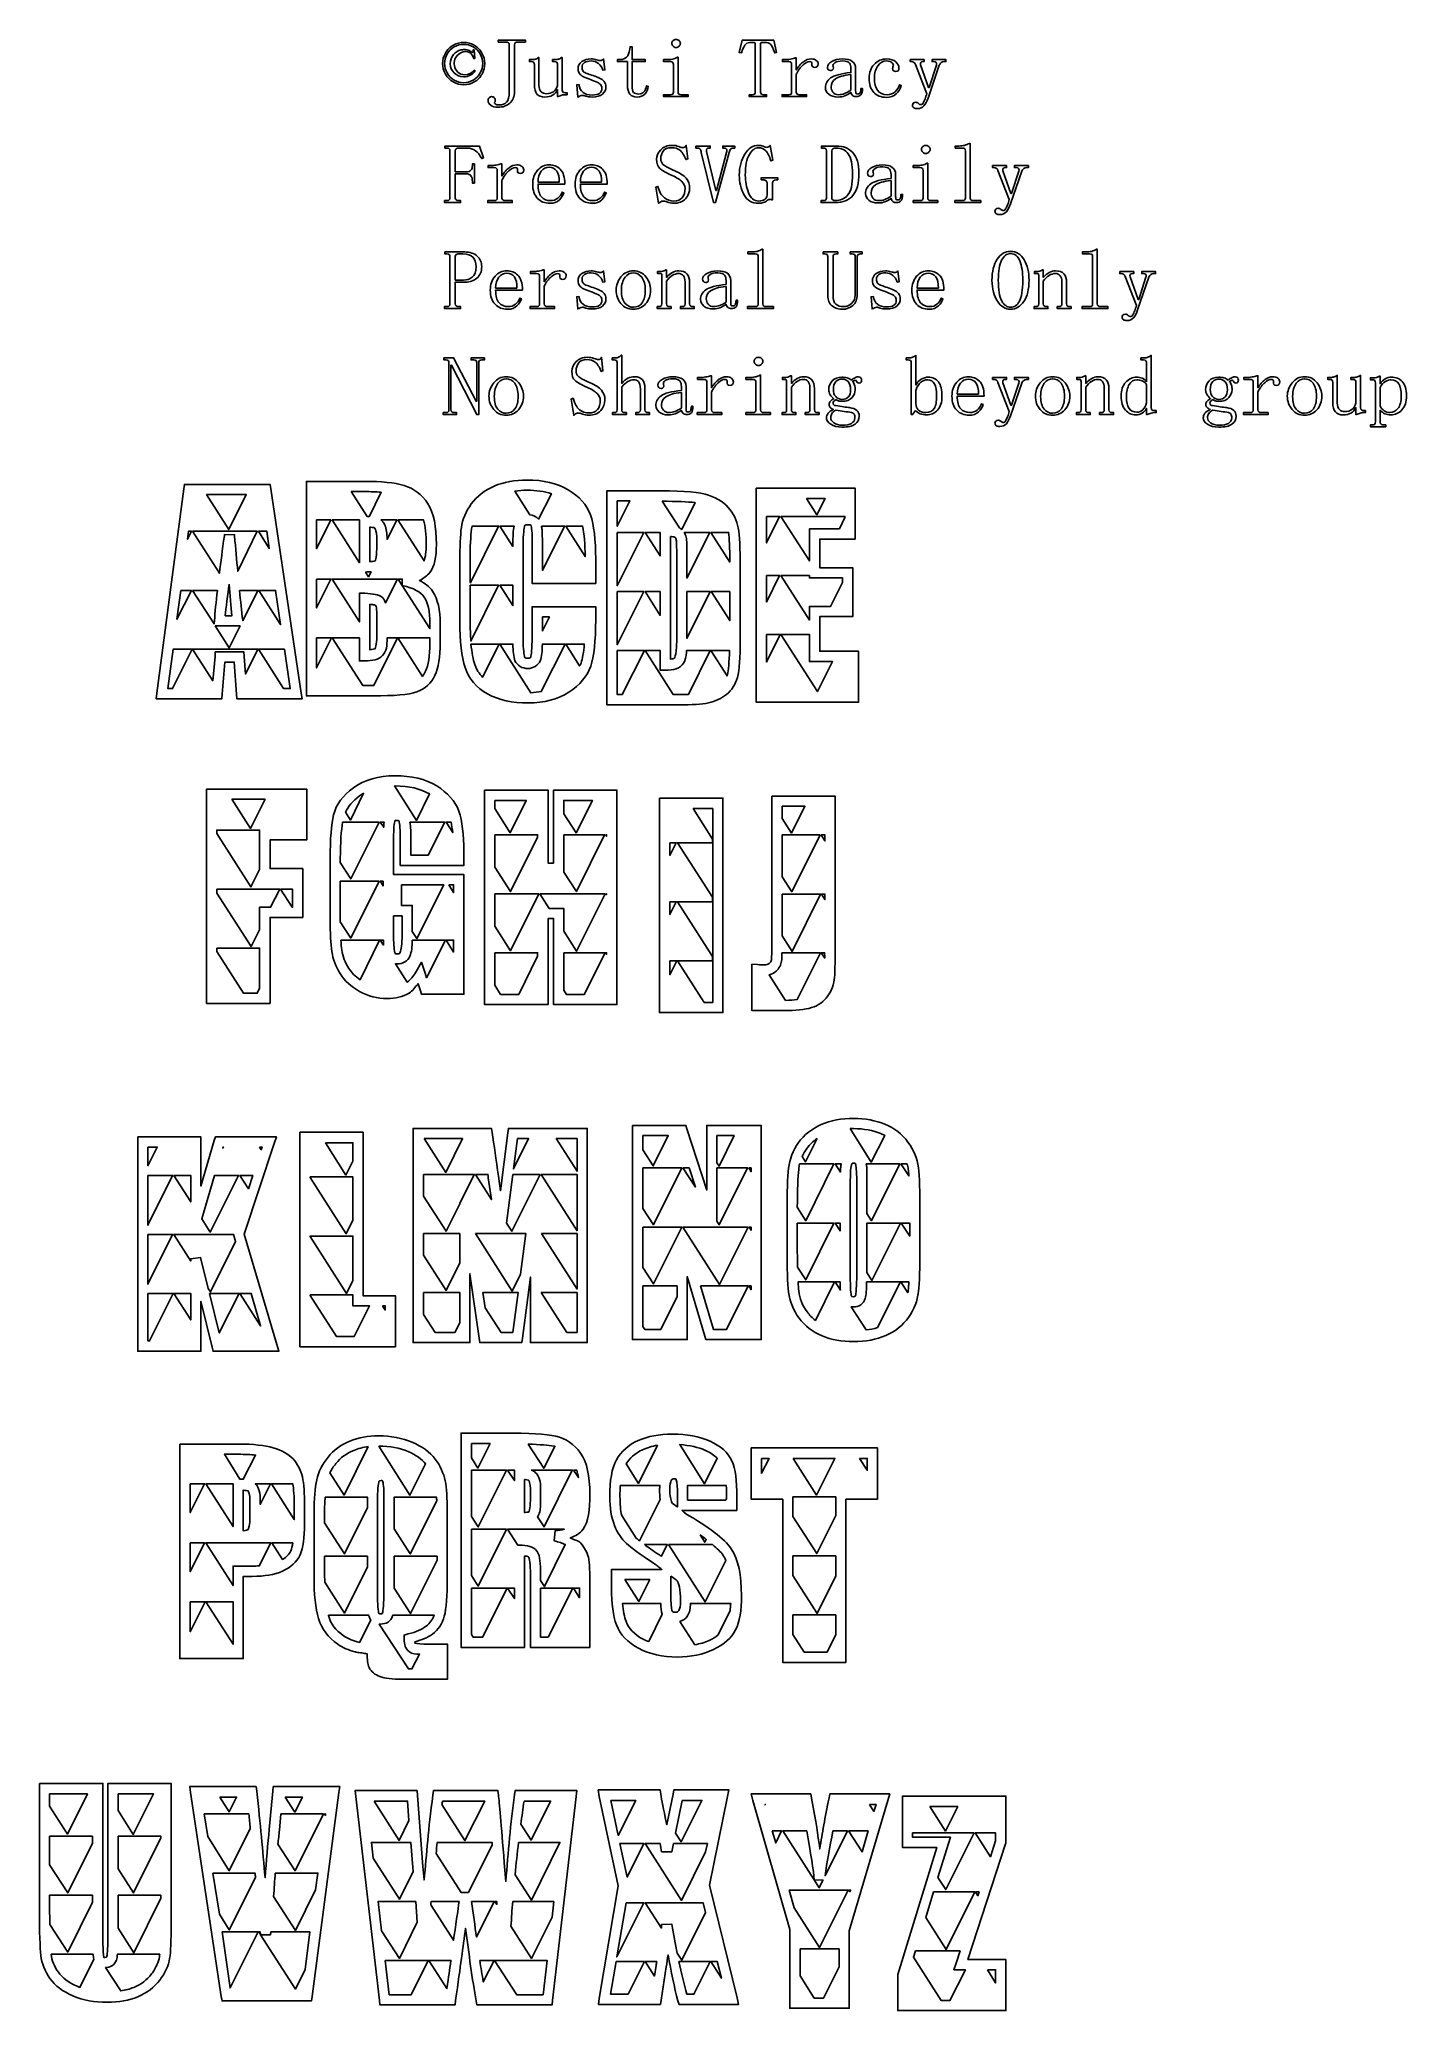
# Model space of a CAD drawing. Header units: centimetres. Extents: x -8.7 to 8.7, y -12.1 to 12.9.
import ezdxf

# ---------------------------------------------------------------- set-up
doc = ezdxf.new("R2010")
doc.units = ezdxf.units.CM
doc.header["$MEASUREMENT"] = 0
doc.layers.add('Layer 1', color=7, linetype='Continuous')

msp = doc.modelspace()

# ---------------------------------------------------------------- linework, layer by layer
at = {"layer": 'Layer 1'}
for points, knots in [([(-3.30172, 12.88107), (-3.34663, 12.88107), (-3.3905, 12.86855), (-3.43401, 12.84469), (-3.43401, 12.84469), (-3.47752, 12.82083), (-3.51185, 12.78732), (-3.53571, 12.74382), (-3.53571, 12.74382), (-3.55957, 12.70031), (-3.57126, 12.65644), (-3.57126, 12.61153), (-3.57126, 12.61153), (-3.57126, 12.56662), (-3.55957, 12.52192), (-3.53571, 12.47841), (-3.53571, 12.47841), (-3.51185, 12.4349), (-3.47859, 12.4014), (-3.43649, 12.37754), (-3.43649, 12.37754), (-3.39439, 12.35368), (-3.34969, 12.34199), (-3.30337, 12.34199), (-3.30337, 12.34199), (-3.25706, 12.34199), (-3.21211, 12.35368), (-3.1686, 12.37754), (-3.1686, 12.37754), (-3.12509, 12.4014), (-3.09266, 12.43491), (-3.07021, 12.47841), (-3.07021, 12.47841), (-3.04776, 12.52192), (-3.03631, 12.56662), (-3.03631, 12.61153), (-3.03631, 12.61153), (-3.03631, 12.65644), (-3.04801, 12.70031), (-3.07186, 12.74382), (-3.07186, 12.74382), (-3.09572, 12.78733), (-3.12898, 12.82083), (-3.17108, 12.84469), (-3.17108, 12.84469), (-3.21318, 12.86855), (-3.25681, 12.88107), (-3.30172, 12.88107)], [0, 0, 0, 0, 0.07692308, 0.07692308, 0.07692308, 0.07692308, 0.15384615, 0.15384615, 0.15384615, 0.15384615, 0.23076923, 0.23076923, 0.23076923, 0.23076923, 0.30769231, 0.30769231, 0.30769231, 0.30769231, 0.38461538, 0.38461538, 0.38461538, 0.38461538, 0.46153846, 0.46153846, 0.46153846, 0.46153846, 0.53846154, 0.53846154, 0.53846154, 0.53846154, 0.61538462, 0.61538462, 0.61538462, 0.61538462, 0.69230769, 0.69230769, 0.69230769, 0.69230769, 0.76923077, 0.76923077, 0.76923077, 0.76923077, 0.84615385, 0.84615385, 0.84615385, 0.84615385, 1, 1, 1, 1]), ([(-3.30338, 12.85544), (-3.26268, 12.85544), (-3.22279, 12.84507), (-3.18349, 12.82402), (-3.18349, 12.82402), (-3.14419, 12.80297), (-3.11442, 12.77237), (-3.09337, 12.73307), (-3.09337, 12.73307), (-3.07232, 12.69377), (-3.06195, 12.65363), (-3.06195, 12.61153), (-3.06195, 12.61153), (-3.06195, 12.56943), (-3.07232, 12.52953), (-3.09337, 12.49164), (-3.09337, 12.49164), (-3.11442, 12.45375), (-3.1442, 12.42314), (-3.18349, 12.40069), (-3.18349, 12.40069), (-3.22279, 12.37823), (-3.26268, 12.36679), (-3.30338, 12.36679), (-3.30338, 12.36679), (-3.34408, 12.36679), (-3.3848, 12.37823), (-3.4241, 12.40069), (-3.4241, 12.40069), (-3.4634, 12.42315), (-3.49317, 12.45375), (-3.51422, 12.49164), (-3.51422, 12.49164), (-3.53527, 12.52953), (-3.54564, 12.56943), (-3.54564, 12.61153), (-3.54564, 12.61153), (-3.54564, 12.65363), (-3.53527, 12.69378), (-3.51422, 12.73307), (-3.51422, 12.73307), (-3.49317, 12.77237), (-3.46339, 12.80297), (-3.4241, 12.82402), (-3.4241, 12.82402), (-3.3848, 12.84507), (-3.34408, 12.85544), (-3.30338, 12.85544)], [0, 0, 0, 0, 0.07692308, 0.07692308, 0.07692308, 0.07692308, 0.15384615, 0.15384615, 0.15384615, 0.15384615, 0.23076923, 0.23076923, 0.23076923, 0.23076923, 0.30769231, 0.30769231, 0.30769231, 0.30769231, 0.38461538, 0.38461538, 0.38461538, 0.38461538, 0.46153846, 0.46153846, 0.46153846, 0.46153846, 0.53846154, 0.53846154, 0.53846154, 0.53846154, 0.61538462, 0.61538462, 0.61538462, 0.61538462, 0.69230769, 0.69230769, 0.69230769, 0.69230769, 0.76923077, 0.76923077, 0.76923077, 0.76923077, 0.84615385, 0.84615385, 0.84615385, 0.84615385, 1, 1, 1, 1]), ([(-3.29759, 12.78847), (-3.31092, 12.78812), (-3.32527, 12.78714), (-3.34141, 12.78434), (-3.34141, 12.78434), (-3.37369, 12.77873), (-3.40429, 12.75957), (-3.43236, 12.72729), (-3.43236, 12.72729), (-3.46043, 12.69501), (-3.47453, 12.65537), (-3.47453, 12.60905), (-3.47453, 12.60905), (-3.47453, 12.56274), (-3.45803, 12.52392), (-3.42575, 12.49164), (-3.42575, 12.49164), (-3.39347, 12.45936), (-3.35225, 12.44286), (-3.30173, 12.44286), (-3.30173, 12.44286), (-3.23998, 12.44286), (-3.19237, 12.4684), (-3.15869, 12.51893), (-3.15869, 12.51893), (-3.15869, 12.51893), (-3.17109, 12.5272), (-3.17109, 12.5272), (-3.17109, 12.5272), (-3.19916, 12.4879), (-3.2388, 12.4685), (-3.28933, 12.4685), (-3.28933, 12.4685), (-3.32582, 12.4685), (-3.3556, 12.48019), (-3.37945, 12.50405), (-3.37945, 12.50405), (-3.40331, 12.52791), (-3.41741, 12.55478), (-3.42162, 12.58425), (-3.42162, 12.58425), (-3.42583, 12.61372), (-3.42343, 12.64084), (-3.41501, 12.66611), (-3.41501, 12.66611), (-3.40659, 12.69137), (-3.39091, 12.71318), (-3.36705, 12.73143), (-3.36705, 12.73143), (-3.34319, 12.74967), (-3.31765, 12.76004), (-3.29098, 12.76285), (-3.29098, 12.76285), (-3.26431, 12.76566), (-3.24118, 12.76035), (-3.22153, 12.74631), (-3.22153, 12.74631), (-3.20188, 12.73227), (-3.18646, 12.70806), (-3.17523, 12.67438), (-3.17523, 12.67438), (-3.17523, 12.67438), (-3.16283, 12.67438), (-3.16283, 12.67438), (-3.16283, 12.67438), (-3.16283, 12.67438), (-3.1711, 12.78435), (-3.1711, 12.78435), (-3.1711, 12.78435), (-3.1711, 12.78435), (-3.1835, 12.78435), (-3.1835, 12.78435), (-3.1835, 12.78435), (-3.1835, 12.77031), (-3.18483, 12.7602), (-3.18763, 12.75458), (-3.18763, 12.75458), (-3.19044, 12.74897), (-3.19815, 12.75162), (-3.21078, 12.76285), (-3.21078, 12.76285), (-3.22341, 12.77408), (-3.24099, 12.78179), (-3.26204, 12.786), (-3.26204, 12.786), (-3.27257, 12.7881), (-3.28426, 12.78883), (-3.29759, 12.78848), (-3.29759, 12.78848), (-3.29759, 12.78848), (-3.29759, 12.78847), (-3.29759, 12.78847)], [0, 0, 0, 0, 0.04166667, 0.04166667, 0.04166667, 0.04166667, 0.08333333, 0.08333333, 0.08333333, 0.08333333, 0.125, 0.125, 0.125, 0.125, 0.16666667, 0.16666667, 0.16666667, 0.16666667, 0.20833333, 0.20833333, 0.20833333, 0.20833333, 0.25, 0.25, 0.25, 0.25, 0.29166667, 0.29166667, 0.29166667, 0.29166667, 0.33333333, 0.33333333, 0.33333333, 0.33333333, 0.375, 0.375, 0.375, 0.375, 0.41666667, 0.41666667, 0.41666667, 0.41666667, 0.45833333, 0.45833333, 0.45833333, 0.45833333, 0.5, 0.5, 0.5, 0.5, 0.54166667, 0.54166667, 0.54166667, 0.54166667, 0.58333333, 0.58333333, 0.58333333, 0.58333333, 0.625, 0.625, 0.625, 0.625, 0.66666667, 0.66666667, 0.66666667, 0.66666667, 0.70833333, 0.70833333, 0.70833333, 0.70833333, 0.75, 0.75, 0.75, 0.75, 0.79166667, 0.79166667, 0.79166667, 0.79166667, 0.83333333, 0.83333333, 0.83333333, 0.83333333, 0.875, 0.875, 0.875, 0.875, 0.91666667, 0.91666667, 0.91666667, 0.91666667, 1, 1, 1, 1]), ([(-2.86351, 12.91001), (-2.86351, 12.91001), (-2.86351, 12.88521), (-2.86351, 12.88521), (-2.86351, 12.88521), (-2.86351, 12.88521), (-2.76264, 12.88521), (-2.76264, 12.88521), (-2.76264, 12.88521), (-2.74861, 12.88521), (-2.73849, 12.88255), (-2.73287, 12.87694), (-2.73287, 12.87694), (-2.72726, 12.87133), (-2.7246, 12.86254), (-2.7246, 12.85131), (-2.7246, 12.85131), (-2.7246, 12.85131), (-2.7246, 12.25352), (-2.7246, 12.25352), (-2.7246, 12.25352), (-2.7246, 12.18896), (-2.73604, 12.14426), (-2.7585, 12.1204), (-2.7585, 12.1204), (-2.78096, 12.09654), (-2.81048, 12.08485), (-2.84697, 12.08485), (-2.84697, 12.08485), (-2.86381, 12.08485), (-2.87791, 12.08726), (-2.88914, 12.09146), (-2.88914, 12.09146), (-2.90037, 12.09567), (-2.90833, 12.10206), (-2.91394, 12.11048), (-2.91394, 12.11048), (-2.90833, 12.11609), (-2.90542, 12.12115), (-2.90402, 12.12536), (-2.90402, 12.12536), (-2.90262, 12.12957), (-2.90154, 12.1338), (-2.90154, 12.13942), (-2.90154, 12.13942), (-2.90154, 12.15345), (-2.90552, 12.16598), (-2.91394, 12.1758), (-2.91394, 12.1758), (-2.92236, 12.18562), (-2.93381, 12.19068), (-2.94784, 12.19068), (-2.94784, 12.19068), (-2.95907, 12.19068), (-2.96944, 12.18587), (-2.97926, 12.17745), (-2.97926, 12.17745), (-2.98908, 12.16903), (-2.99414, 12.15626), (-2.99414, 12.13942), (-2.99414, 12.13942), (-2.99414, 12.11696), (-2.9827, 12.09756), (-2.96024, 12.08072), (-2.96024, 12.08072), (-2.93778, 12.06388), (-2.90561, 12.05592), (-2.8635, 12.05592), (-2.8635, 12.05592), (-2.80456, 12.05592), (-2.75562, 12.07292), (-2.71633, 12.10801), (-2.71633, 12.10801), (-2.67703, 12.1431), (-2.65763, 12.19178), (-2.65763, 12.25353), (-2.65763, 12.25353), (-2.65763, 12.25353), (-2.65763, 12.85132), (-2.65763, 12.85132), (-2.65763, 12.85132), (-2.65763, 12.86255), (-2.6539, 12.87134), (-2.64688, 12.87695), (-2.64688, 12.87695), (-2.63986, 12.88256), (-2.63082, 12.88522), (-2.61959, 12.88522), (-2.61959, 12.88522), (-2.61959, 12.88522), (-2.51872, 12.88522), (-2.51872, 12.88522), (-2.51872, 12.88522), (-2.51872, 12.88522), (-2.51872, 12.91002), (-2.51872, 12.91002), (-2.51872, 12.91002), (-2.51872, 12.91002), (-2.86351, 12.91002), (-2.86351, 12.91002), (-2.86351, 12.91002), (-2.86351, 12.91002), (-2.86351, 12.91001), (-2.86351, 12.91001)], [0, 0, 0, 0, 0.03703704, 0.03703704, 0.03703704, 0.03703704, 0.07407407, 0.07407407, 0.07407407, 0.07407407, 0.11111111, 0.11111111, 0.11111111, 0.11111111, 0.14814815, 0.14814815, 0.14814815, 0.14814815, 0.18518519, 0.18518519, 0.18518519, 0.18518519, 0.22222222, 0.22222222, 0.22222222, 0.22222222, 0.25925926, 0.25925926, 0.25925926, 0.25925926, 0.2962963, 0.2962963, 0.2962963, 0.2962963, 0.33333333, 0.33333333, 0.33333333, 0.33333333, 0.37037037, 0.37037037, 0.37037037, 0.37037037, 0.40740741, 0.40740741, 0.40740741, 0.40740741, 0.44444444, 0.44444444, 0.44444444, 0.44444444, 0.48148148, 0.48148148, 0.48148148, 0.48148148, 0.51851852, 0.51851852, 0.51851852, 0.51851852, 0.55555556, 0.55555556, 0.55555556, 0.55555556, 0.59259259, 0.59259259, 0.59259259, 0.59259259, 0.62962963, 0.62962963, 0.62962963, 0.62962963, 0.66666667, 0.66666667, 0.66666667, 0.66666667, 0.7037037, 0.7037037, 0.7037037, 0.7037037, 0.74074074, 0.74074074, 0.74074074, 0.74074074, 0.77777778, 0.77777778, 0.77777778, 0.77777778, 0.81481481, 0.81481481, 0.81481481, 0.81481481, 0.85185185, 0.85185185, 0.85185185, 0.85185185, 0.88888889, 0.88888889, 0.88888889, 0.88888889, 0.92592593, 0.92592593, 0.92592593, 0.92592593, 1, 1, 1, 1]), ([(-1.18837, 12.82567), (-1.18837, 12.82567), (-1.1925, 12.7926), (-1.1925, 12.7926), (-1.1925, 12.7926), (-1.19811, 12.74769), (-1.21114, 12.71443), (-1.23219, 12.69338), (-1.23219, 12.69338), (-1.25324, 12.67233), (-1.28036, 12.66196), (-1.31405, 12.66196), (-1.31405, 12.66196), (-1.31405, 12.66196), (-1.34795, 12.66196), (-1.34795, 12.66196), (-1.34795, 12.66196), (-1.34795, 12.66196), (-1.34795, 12.63633), (-1.34795, 12.63633), (-1.34795, 12.63633), (-1.34795, 12.63633), (-1.22145, 12.63633), (-1.22145, 12.63633), (-1.22145, 12.63633), (-1.22145, 12.63633), (-1.22145, 12.34198), (-1.22145, 12.34198), (-1.22145, 12.34198), (-1.22145, 12.28865), (-1.21108, 12.24901), (-1.19003, 12.22374), (-1.19003, 12.22374), (-1.16898, 12.19848), (-1.13788, 12.18571), (-1.09577, 12.18571), (-1.09577, 12.18571), (-1.05647, 12.18571), (-1.02454, 12.19848), (-1.00069, 12.22374), (-1.00069, 12.22374), (-0.97683, 12.249), (-0.96248, 12.28118), (-0.95687, 12.32048), (-0.95687, 12.32048), (-0.95687, 12.32048), (-0.97754, 12.32958), (-0.97754, 12.32958), (-0.97754, 12.32958), (-0.98315, 12.2959), (-0.9946, 12.26928), (-1.01144, 12.25103), (-1.01144, 12.25103), (-1.02828, 12.23278), (-1.05034, 12.22374), (-1.07841, 12.22374), (-1.07841, 12.22374), (-1.10648, 12.22374), (-1.12804, 12.2312), (-1.14208, 12.24524), (-1.14208, 12.24524), (-1.15611, 12.25927), (-1.16275, 12.28532), (-1.16275, 12.32462), (-1.16275, 12.32462), (-1.16275, 12.32462), (-1.16275, 12.63633), (-1.16275, 12.63633), (-1.16275, 12.63633), (-1.16275, 12.63633), (-0.99408, 12.63633), (-0.99408, 12.63633), (-0.99408, 12.63633), (-0.99408, 12.63633), (-0.99408, 12.66196), (-0.99408, 12.66196), (-0.99408, 12.66196), (-0.99408, 12.66196), (-1.16275, 12.66196), (-1.16275, 12.66196), (-1.16275, 12.66196), (-1.16275, 12.66196), (-1.16275, 12.82567), (-1.16275, 12.82567), (-1.16275, 12.82567), (-1.16275, 12.82567), (-1.18838, 12.82567), (-1.18838, 12.82567), (-1.18838, 12.82567), (-1.18838, 12.82567), (-1.18837, 12.82567), (-1.18837, 12.82567)], [0, 0, 0, 0, 0.04166667, 0.04166667, 0.04166667, 0.04166667, 0.08333333, 0.08333333, 0.08333333, 0.08333333, 0.125, 0.125, 0.125, 0.125, 0.16666667, 0.16666667, 0.16666667, 0.16666667, 0.20833333, 0.20833333, 0.20833333, 0.20833333, 0.25, 0.25, 0.25, 0.25, 0.29166667, 0.29166667, 0.29166667, 0.29166667, 0.33333333, 0.33333333, 0.33333333, 0.33333333, 0.375, 0.375, 0.375, 0.375, 0.41666667, 0.41666667, 0.41666667, 0.41666667, 0.45833333, 0.45833333, 0.45833333, 0.45833333, 0.5, 0.5, 0.5, 0.5, 0.54166667, 0.54166667, 0.54166667, 0.54166667, 0.58333333, 0.58333333, 0.58333333, 0.58333333, 0.625, 0.625, 0.625, 0.625, 0.66666667, 0.66666667, 0.66666667, 0.66666667, 0.70833333, 0.70833333, 0.70833333, 0.70833333, 0.75, 0.75, 0.75, 0.75, 0.79166667, 0.79166667, 0.79166667, 0.79166667, 0.83333333, 0.83333333, 0.83333333, 0.83333333, 0.875, 0.875, 0.875, 0.875, 0.91666667, 0.91666667, 0.91666667, 0.91666667, 1, 1, 1, 1]), ([(-0.60297, 12.91828), (-0.617, 12.91828), (-0.62978, 12.91405), (-0.641, 12.90422), (-0.641, 12.90422), (-0.65223, 12.89439), (-0.65754, 12.88187), (-0.65754, 12.86784), (-0.65754, 12.86784), (-0.65754, 12.8538), (-0.65223, 12.84186), (-0.641, 12.83063), (-0.641, 12.83063), (-0.62977, 12.8194), (-0.617, 12.81327), (-0.60297, 12.81327), (-0.60297, 12.81327), (-0.58894, 12.81327), (-0.57616, 12.81941), (-0.56494, 12.83063), (-0.56494, 12.83063), (-0.55371, 12.84186), (-0.5484, 12.8538), (-0.5484, 12.86784), (-0.5484, 12.86784), (-0.5484, 12.88187), (-0.55371, 12.8944), (-0.56494, 12.90422), (-0.56494, 12.90422), (-0.57617, 12.91404), (-0.58894, 12.91828), (-0.60297, 12.91828)], [0, 0, 0, 0, 0.11111111, 0.11111111, 0.11111111, 0.11111111, 0.22222222, 0.22222222, 0.22222222, 0.22222222, 0.33333333, 0.33333333, 0.33333333, 0.33333333, 0.44444444, 0.44444444, 0.44444444, 0.44444444, 0.55555556, 0.55555556, 0.55555556, 0.55555556, 0.66666667, 0.66666667, 0.66666667, 0.66666667, 0.77777778, 0.77777778, 0.77777778, 0.77777778, 1, 1, 1, 1]), ([(0.23956, 12.91001), (0.23956, 12.91001), (0.20153, 12.75043), (0.20153, 12.75043), (0.20153, 12.75043), (0.20153, 12.75043), (0.22716, 12.7463), (0.22716, 12.7463), (0.22716, 12.7463), (0.24962, 12.80805), (0.26795, 12.84554), (0.28338, 12.85957), (0.28338, 12.85957), (0.29882, 12.8736), (0.32677, 12.88107), (0.36606, 12.88107), (0.36606, 12.88107), (0.38571, 12.88107), (0.39633, 12.87974), (0.39913, 12.87694), (0.39913, 12.87694), (0.40194, 12.87413), (0.40409, 12.86136), (0.40409, 12.83891), (0.40409, 12.83891), (0.40409, 12.83891), (0.40409, 12.24939), (0.40409, 12.24939), (0.40409, 12.24939), (0.40409, 12.23816), (0.40061, 12.22937), (0.39499, 12.22376), (0.39499, 12.22376), (0.38938, 12.21815), (0.38009, 12.21549), (0.36605, 12.21549), (0.36605, 12.21549), (0.36605, 12.21549), (0.32802, 12.21549), (0.32802, 12.21549), (0.32802, 12.21549), (0.32802, 12.21549), (0.32802, 12.19069), (0.32802, 12.19069), (0.32802, 12.19069), (0.32802, 12.19069), (0.54713, 12.19069), (0.54713, 12.19069), (0.54713, 12.19069), (0.54713, 12.19069), (0.54713, 12.21549), (0.54713, 12.21549), (0.54713, 12.21549), (0.54713, 12.21549), (0.5091, 12.21549), (0.5091, 12.21549), (0.5091, 12.21549), (0.49787, 12.21549), (0.48883, 12.21814), (0.48181, 12.22376), (0.48181, 12.22376), (0.47479, 12.22937), (0.47106, 12.23816), (0.47106, 12.24939), (0.47106, 12.24939), (0.47106, 12.24939), (0.47106, 12.83478), (0.47106, 12.83478), (0.47106, 12.83478), (0.47106, 12.86004), (0.47239, 12.87414), (0.47519, 12.87695), (0.47519, 12.87695), (0.478, 12.87976), (0.49342, 12.88108), (0.52149, 12.88108), (0.52149, 12.88108), (0.56079, 12.88108), (0.58658, 12.87337), (0.59921, 12.85793), (0.59921, 12.85793), (0.61184, 12.84249), (0.62967, 12.80525), (0.65213, 12.74631), (0.65213, 12.74631), (0.65213, 12.74631), (0.6728, 12.75044), (0.6728, 12.75044), (0.6728, 12.75044), (0.6728, 12.75044), (0.63973, 12.91002), (0.63973, 12.91002), (0.63973, 12.91002), (0.63973, 12.91002), (0.23955, 12.91002), (0.23955, 12.91002), (0.23955, 12.91002), (0.23955, 12.91002), (0.23956, 12.91001), (0.23956, 12.91001)], [0, 0, 0, 0, 0.03846154, 0.03846154, 0.03846154, 0.03846154, 0.07692308, 0.07692308, 0.07692308, 0.07692308, 0.11538462, 0.11538462, 0.11538462, 0.11538462, 0.15384615, 0.15384615, 0.15384615, 0.15384615, 0.19230769, 0.19230769, 0.19230769, 0.19230769, 0.23076923, 0.23076923, 0.23076923, 0.23076923, 0.26923077, 0.26923077, 0.26923077, 0.26923077, 0.30769231, 0.30769231, 0.30769231, 0.30769231, 0.34615385, 0.34615385, 0.34615385, 0.34615385, 0.38461538, 0.38461538, 0.38461538, 0.38461538, 0.42307692, 0.42307692, 0.42307692, 0.42307692, 0.46153846, 0.46153846, 0.46153846, 0.46153846, 0.5, 0.5, 0.5, 0.5, 0.53846154, 0.53846154, 0.53846154, 0.53846154, 0.57692308, 0.57692308, 0.57692308, 0.57692308, 0.61538462, 0.61538462, 0.61538462, 0.61538462, 0.65384615, 0.65384615, 0.65384615, 0.65384615, 0.69230769, 0.69230769, 0.69230769, 0.69230769, 0.73076923, 0.73076923, 0.73076923, 0.73076923, 0.76923077, 0.76923077, 0.76923077, 0.76923077, 0.80769231, 0.80769231, 0.80769231, 0.80769231, 0.84615385, 0.84615385, 0.84615385, 0.84615385, 0.88461538, 0.88461538, 0.88461538, 0.88461538, 0.92307692, 0.92307692, 0.92307692, 0.92307692, 1, 1, 1, 1]), ([(-2.35419, 12.68677), (-2.36822, 12.67554), (-2.38232, 12.66891), (-2.39636, 12.6661), (-2.39636, 12.6661), (-2.41039, 12.66329), (-2.42582, 12.66197), (-2.44266, 12.66197), (-2.44266, 12.66197), (-2.44266, 12.66197), (-2.46829, 12.66197), (-2.46829, 12.66197), (-2.46829, 12.66197), (-2.46829, 12.66197), (-2.46829, 12.63634), (-2.46829, 12.63634), (-2.46829, 12.63634), (-2.46829, 12.63634), (-2.44266, 12.63634), (-2.44266, 12.63634), (-2.44266, 12.63634), (-2.42863, 12.63634), (-2.41851, 12.63343), (-2.41289, 12.62642), (-2.41289, 12.62642), (-2.40728, 12.6194), (-2.40462, 12.60954), (-2.40462, 12.59831), (-2.40462, 12.59831), (-2.40462, 12.59831), (-2.40462, 12.34613), (-2.40462, 12.34613), (-2.40462, 12.34613), (-2.40462, 12.28999), (-2.394, 12.24902), (-2.37155, 12.22376), (-2.37155, 12.22376), (-2.3491, 12.1985), (-2.31476, 12.18573), (-2.26985, 12.18573), (-2.26985, 12.18573), (-2.23336, 12.18573), (-2.20118, 12.19344), (-2.17311, 12.20888), (-2.17311, 12.20888), (-2.14504, 12.22432), (-2.12431, 12.24746), (-2.11027, 12.27833), (-2.11027, 12.27833), (-2.11027, 12.27833), (-2.11027, 12.19069), (-2.11027, 12.19069), (-2.11027, 12.19069), (-2.11027, 12.19069), (-2.102, 12.19069), (-2.102, 12.19069), (-2.102, 12.19069), (-2.08516, 12.19911), (-2.06973, 12.20467), (-2.0557, 12.20888), (-2.0557, 12.20888), (-2.04167, 12.21309), (-2.02757, 12.21549), (-2.01353, 12.21549), (-2.01353, 12.21549), (-2.01353, 12.21549), (-1.9879, 12.21549), (-1.9879, 12.21549), (-1.9879, 12.21549), (-1.9879, 12.21549), (-1.9879, 12.24112), (-1.9879, 12.24112), (-1.9879, 12.24112), (-1.9879, 12.24112), (-2.01353, 12.24112), (-2.01353, 12.24112), (-2.01353, 12.24112), (-2.02476, 12.24112), (-2.0338, 12.24377), (-2.04082, 12.24939), (-2.04082, 12.24939), (-2.04784, 12.255), (-2.05157, 12.26297), (-2.05157, 12.27419), (-2.05157, 12.27419), (-2.05157, 12.27419), (-2.05157, 12.68677), (-2.05157, 12.68677), (-2.05157, 12.68677), (-2.05157, 12.68677), (-2.05984, 12.68677), (-2.05984, 12.68677), (-2.05984, 12.68677), (-2.07387, 12.67554), (-2.08797, 12.66891), (-2.10201, 12.6661), (-2.10201, 12.6661), (-2.11605, 12.66329), (-2.13147, 12.66197), (-2.14831, 12.66197), (-2.14831, 12.66197), (-2.14831, 12.66197), (-2.17311, 12.66197), (-2.17311, 12.66197), (-2.17311, 12.66197), (-2.17311, 12.66197), (-2.17311, 12.63634), (-2.17311, 12.63634), (-2.17311, 12.63634), (-2.17311, 12.63634), (-2.14831, 12.63634), (-2.14831, 12.63634), (-2.14831, 12.63634), (-2.13428, 12.63634), (-2.12416, 12.63343), (-2.11854, 12.62642), (-2.11854, 12.62642), (-2.11293, 12.6194), (-2.11027, 12.60954), (-2.11027, 12.59831), (-2.11027, 12.59831), (-2.11027, 12.59831), (-2.11027, 12.33373), (-2.11027, 12.33373), (-2.11027, 12.33373), (-2.1215, 12.29724), (-2.1385, 12.27037), (-2.16236, 12.25353), (-2.16236, 12.25353), (-2.18622, 12.23669), (-2.21549, 12.2279), (-2.24918, 12.2279), (-2.24918, 12.2279), (-2.28006, 12.2279), (-2.30345, 12.23669), (-2.32029, 12.25353), (-2.32029, 12.25353), (-2.33713, 12.27037), (-2.34592, 12.29857), (-2.34592, 12.33787), (-2.34592, 12.33787), (-2.34592, 12.33787), (-2.34592, 12.68679), (-2.34592, 12.68679), (-2.34592, 12.68679), (-2.34592, 12.68679), (-2.35419, 12.68679), (-2.35419, 12.68679), (-2.35419, 12.68679), (-2.35419, 12.68679), (-2.35419, 12.68677), (-2.35419, 12.68677)], [0, 0, 0, 0, 0.02564103, 0.02564103, 0.02564103, 0.02564103, 0.05128205, 0.05128205, 0.05128205, 0.05128205, 0.07692308, 0.07692308, 0.07692308, 0.07692308, 0.1025641, 0.1025641, 0.1025641, 0.1025641, 0.12820513, 0.12820513, 0.12820513, 0.12820513, 0.15384615, 0.15384615, 0.15384615, 0.15384615, 0.17948718, 0.17948718, 0.17948718, 0.17948718, 0.20512821, 0.20512821, 0.20512821, 0.20512821, 0.23076923, 0.23076923, 0.23076923, 0.23076923, 0.25641026, 0.25641026, 0.25641026, 0.25641026, 0.28205128, 0.28205128, 0.28205128, 0.28205128, 0.30769231, 0.30769231, 0.30769231, 0.30769231, 0.33333333, 0.33333333, 0.33333333, 0.33333333, 0.35897436, 0.35897436, 0.35897436, 0.35897436, 0.38461538, 0.38461538, 0.38461538, 0.38461538, 0.41025641, 0.41025641, 0.41025641, 0.41025641, 0.43589744, 0.43589744, 0.43589744, 0.43589744, 0.46153846, 0.46153846, 0.46153846, 0.46153846, 0.48717949, 0.48717949, 0.48717949, 0.48717949, 0.51282051, 0.51282051, 0.51282051, 0.51282051, 0.53846154, 0.53846154, 0.53846154, 0.53846154, 0.56410256, 0.56410256, 0.56410256, 0.56410256, 0.58974359, 0.58974359, 0.58974359, 0.58974359, 0.61538462, 0.61538462, 0.61538462, 0.61538462, 0.64102564, 0.64102564, 0.64102564, 0.64102564, 0.66666667, 0.66666667, 0.66666667, 0.66666667, 0.69230769, 0.69230769, 0.69230769, 0.69230769, 0.71794872, 0.71794872, 0.71794872, 0.71794872, 0.74358974, 0.74358974, 0.74358974, 0.74358974, 0.76923077, 0.76923077, 0.76923077, 0.76923077, 0.79487179, 0.79487179, 0.79487179, 0.79487179, 0.82051282, 0.82051282, 0.82051282, 0.82051282, 0.84615385, 0.84615385, 0.84615385, 0.84615385, 0.87179487, 0.87179487, 0.87179487, 0.87179487, 0.8974359, 0.8974359, 0.8974359, 0.8974359, 0.92307692, 0.92307692, 0.92307692, 0.92307692, 0.94871795, 0.94871795, 0.94871795, 0.94871795, 1, 1, 1, 1]), ([(-1.68446, 12.67023), (-1.72937, 12.67023), (-1.76876, 12.65879), (-1.80104, 12.63633), (-1.80104, 12.63633), (-1.83332, 12.61387), (-1.849, 12.58169), (-1.849, 12.53959), (-1.849, 12.53959), (-1.849, 12.51994), (-1.84369, 12.50186), (-1.83246, 12.48502), (-1.83246, 12.48502), (-1.82123, 12.46818), (-1.80315, 12.45408), (-1.77789, 12.44285), (-1.77789, 12.44285), (-1.75263, 12.43162), (-1.7231, 12.41993), (-1.68942, 12.4073), (-1.68942, 12.4073), (-1.65574, 12.39467), (-1.62489, 12.38215), (-1.59682, 12.37092), (-1.59682, 12.37092), (-1.58559, 12.36531), (-1.57415, 12.35627), (-1.56292, 12.34363), (-1.56292, 12.34363), (-1.55169, 12.331), (-1.54556, 12.31532), (-1.54556, 12.29567), (-1.54556, 12.29567), (-1.54556, 12.2676), (-1.55675, 12.24604), (-1.57781, 12.232), (-1.57781, 12.232), (-1.59886, 12.21797), (-1.62864, 12.21133), (-1.66793, 12.21133), (-1.66793, 12.21133), (-1.71845, 12.21133), (-1.7581, 12.22277), (-1.78617, 12.24523), (-1.78617, 12.24523), (-1.81424, 12.26769), (-1.83232, 12.30119), (-1.84074, 12.3461), (-1.84074, 12.3461), (-1.84074, 12.3461), (-1.86554, 12.34197), (-1.86554, 12.34197), (-1.86554, 12.34197), (-1.86554, 12.34197), (-1.85314, 12.1857), (-1.85314, 12.1857), (-1.85314, 12.1857), (-1.84191, 12.19131), (-1.83155, 12.19637), (-1.82172, 12.20058), (-1.82172, 12.20058), (-1.8119, 12.20479), (-1.80286, 12.20719), (-1.79443, 12.20719), (-1.79443, 12.20719), (-1.7832, 12.20719), (-1.76803, 12.20346), (-1.74978, 12.19644), (-1.74978, 12.19644), (-1.73154, 12.18942), (-1.70441, 12.18569), (-1.66792, 12.18569), (-1.66792, 12.18569), (-1.61178, 12.18569), (-1.56924, 12.19821), (-1.53976, 12.22207), (-1.53976, 12.22207), (-1.51029, 12.24593), (-1.49511, 12.27836), (-1.49511, 12.32046), (-1.49511, 12.32046), (-1.49511, 12.34292), (-1.50282, 12.3634), (-1.51826, 12.38164), (-1.51826, 12.38164), (-1.5337, 12.39988), (-1.55286, 12.41506), (-1.57531, 12.42629), (-1.57531, 12.42629), (-1.60057, 12.43752), (-1.62769, 12.44788), (-1.65717, 12.45771), (-1.65717, 12.45771), (-1.68664, 12.46753), (-1.71194, 12.47657), (-1.73158, 12.485), (-1.73158, 12.485), (-1.75684, 12.49061), (-1.77385, 12.49965), (-1.78367, 12.51229), (-1.78367, 12.51229), (-1.79349, 12.52492), (-1.79855, 12.54275), (-1.79855, 12.56521), (-1.79855, 12.56521), (-1.79855, 12.59047), (-1.78818, 12.60988), (-1.76713, 12.62391), (-1.76713, 12.62391), (-1.74608, 12.63794), (-1.7168, 12.64458), (-1.68031, 12.64458), (-1.68031, 12.64458), (-1.64663, 12.64458), (-1.61685, 12.63421), (-1.59019, 12.61316), (-1.59019, 12.61316), (-1.56352, 12.59211), (-1.54437, 12.56366), (-1.53314, 12.52717), (-1.53314, 12.52717), (-1.53314, 12.52717), (-1.50834, 12.5313), (-1.50834, 12.5313), (-1.50834, 12.5313), (-1.50834, 12.5313), (-1.52488, 12.67021), (-1.52488, 12.67021), (-1.52488, 12.67021), (-1.5333, 12.66179), (-1.53994, 12.65648), (-1.54555, 12.65367), (-1.54555, 12.65367), (-1.55116, 12.65086), (-1.55863, 12.64954), (-1.56705, 12.64954), (-1.56705, 12.64954), (-1.57547, 12.64954), (-1.5909, 12.65244), (-1.61335, 12.65946), (-1.61335, 12.65946), (-1.63581, 12.66648), (-1.65919, 12.67021), (-1.68446, 12.67021), (-1.68446, 12.67021), (-1.68446, 12.67021), (-1.68446, 12.67023), (-1.68446, 12.67023)], [0, 0, 0, 0, 0.02631579, 0.02631579, 0.02631579, 0.02631579, 0.05263158, 0.05263158, 0.05263158, 0.05263158, 0.07894737, 0.07894737, 0.07894737, 0.07894737, 0.10526316, 0.10526316, 0.10526316, 0.10526316, 0.13157895, 0.13157895, 0.13157895, 0.13157895, 0.15789474, 0.15789474, 0.15789474, 0.15789474, 0.18421053, 0.18421053, 0.18421053, 0.18421053, 0.21052632, 0.21052632, 0.21052632, 0.21052632, 0.23684211, 0.23684211, 0.23684211, 0.23684211, 0.26315789, 0.26315789, 0.26315789, 0.26315789, 0.28947368, 0.28947368, 0.28947368, 0.28947368, 0.31578947, 0.31578947, 0.31578947, 0.31578947, 0.34210526, 0.34210526, 0.34210526, 0.34210526, 0.36842105, 0.36842105, 0.36842105, 0.36842105, 0.39473684, 0.39473684, 0.39473684, 0.39473684, 0.42105263, 0.42105263, 0.42105263, 0.42105263, 0.44736842, 0.44736842, 0.44736842, 0.44736842, 0.47368421, 0.47368421, 0.47368421, 0.47368421, 0.5, 0.5, 0.5, 0.5, 0.52631579, 0.52631579, 0.52631579, 0.52631579, 0.55263158, 0.55263158, 0.55263158, 0.55263158, 0.57894737, 0.57894737, 0.57894737, 0.57894737, 0.60526316, 0.60526316, 0.60526316, 0.60526316, 0.63157895, 0.63157895, 0.63157895, 0.63157895, 0.65789474, 0.65789474, 0.65789474, 0.65789474, 0.68421053, 0.68421053, 0.68421053, 0.68421053, 0.71052632, 0.71052632, 0.71052632, 0.71052632, 0.73684211, 0.73684211, 0.73684211, 0.73684211, 0.76315789, 0.76315789, 0.76315789, 0.76315789, 0.78947368, 0.78947368, 0.78947368, 0.78947368, 0.81578947, 0.81578947, 0.81578947, 0.81578947, 0.84210526, 0.84210526, 0.84210526, 0.84210526, 0.86842105, 0.86842105, 0.86842105, 0.86842105, 0.89473684, 0.89473684, 0.89473684, 0.89473684, 0.92105263, 0.92105263, 0.92105263, 0.92105263, 0.94736842, 0.94736842, 0.94736842, 0.94736842, 1, 1, 1, 1]), ([(-0.58561, 12.6909), (-0.60526, 12.67967), (-0.62682, 12.67196), (-0.64928, 12.66775), (-0.64928, 12.66775), (-0.67174, 12.66354), (-0.69512, 12.66196), (-0.72039, 12.66196), (-0.72039, 12.66196), (-0.72039, 12.66196), (-0.76256, 12.66196), (-0.76256, 12.66196), (-0.76256, 12.66196), (-0.76256, 12.66196), (-0.76256, 12.63633), (-0.76256, 12.63633), (-0.76256, 12.63633), (-0.76256, 12.63633), (-0.67409, 12.63633), (-0.67409, 12.63633), (-0.67409, 12.63633), (-0.66006, 12.63633), (-0.65077, 12.63342), (-0.64515, 12.62641), (-0.64515, 12.62641), (-0.63954, 12.61939), (-0.63688, 12.60953), (-0.63688, 12.5983), (-0.63688, 12.5983), (-0.63688, 12.5983), (-0.63688, 12.24938), (-0.63688, 12.24938), (-0.63688, 12.24938), (-0.63688, 12.23815), (-0.63953, 12.22936), (-0.64515, 12.22375), (-0.64515, 12.22375), (-0.65076, 12.21814), (-0.66005, 12.21548), (-0.67409, 12.21548), (-0.67409, 12.21548), (-0.67409, 12.21548), (-0.76256, 12.21548), (-0.76256, 12.21548), (-0.76256, 12.21548), (-0.76256, 12.21548), (-0.76256, 12.19068), (-0.76256, 12.19068), (-0.76256, 12.19068), (-0.76256, 12.19068), (-0.45085, 12.19068), (-0.45085, 12.19068), (-0.45085, 12.19068), (-0.45085, 12.19068), (-0.45085, 12.21548), (-0.45085, 12.21548), (-0.45085, 12.21548), (-0.45085, 12.21548), (-0.53932, 12.21548), (-0.53932, 12.21548), (-0.53932, 12.21548), (-0.55055, 12.21548), (-0.56041, 12.21813), (-0.56743, 12.22375), (-0.56743, 12.22375), (-0.57445, 12.22936), (-0.57735, 12.23815), (-0.57735, 12.24938), (-0.57735, 12.24938), (-0.57735, 12.24938), (-0.57735, 12.6909), (-0.57735, 12.6909), (-0.57735, 12.6909), (-0.57735, 12.6909), (-0.58562, 12.6909), (-0.58562, 12.6909), (-0.58562, 12.6909), (-0.58562, 12.6909), (-0.58561, 12.6909), (-0.58561, 12.6909)], [0, 0, 0, 0, 0.04761905, 0.04761905, 0.04761905, 0.04761905, 0.0952381, 0.0952381, 0.0952381, 0.0952381, 0.14285714, 0.14285714, 0.14285714, 0.14285714, 0.19047619, 0.19047619, 0.19047619, 0.19047619, 0.23809524, 0.23809524, 0.23809524, 0.23809524, 0.28571429, 0.28571429, 0.28571429, 0.28571429, 0.33333333, 0.33333333, 0.33333333, 0.33333333, 0.38095238, 0.38095238, 0.38095238, 0.38095238, 0.42857143, 0.42857143, 0.42857143, 0.42857143, 0.47619048, 0.47619048, 0.47619048, 0.47619048, 0.52380952, 0.52380952, 0.52380952, 0.52380952, 0.57142857, 0.57142857, 0.57142857, 0.57142857, 0.61904762, 0.61904762, 0.61904762, 0.61904762, 0.66666667, 0.66666667, 0.66666667, 0.66666667, 0.71428571, 0.71428571, 0.71428571, 0.71428571, 0.76190476, 0.76190476, 0.76190476, 0.76190476, 0.80952381, 0.80952381, 0.80952381, 0.80952381, 0.85714286, 0.85714286, 0.85714286, 0.85714286, 0.9047619, 0.9047619, 0.9047619, 0.9047619, 1, 1, 1, 1]), ([(0.91342, 12.68263), (0.89939, 12.67702), (0.8789, 12.67196), (0.85224, 12.66775), (0.85224, 12.66775), (0.82557, 12.66354), (0.80244, 12.66196), (0.78279, 12.66196), (0.78279, 12.66196), (0.78279, 12.66196), (0.74889, 12.66196), (0.74889, 12.66196), (0.74889, 12.66196), (0.74889, 12.66196), (0.74889, 12.63633), (0.74889, 12.63633), (0.74889, 12.63633), (0.74889, 12.63633), (0.82909, 12.63633), (0.82909, 12.63633), (0.82909, 12.63633), (0.84312, 12.63633), (0.85324, 12.63342), (0.85886, 12.62641), (0.85886, 12.62641), (0.86447, 12.61939), (0.86713, 12.60953), (0.86713, 12.5983), (0.86713, 12.5983), (0.86713, 12.5983), (0.86713, 12.24938), (0.86713, 12.24938), (0.86713, 12.24938), (0.86713, 12.23815), (0.86448, 12.22936), (0.85886, 12.22375), (0.85886, 12.22375), (0.85325, 12.21814), (0.84313, 12.21548), (0.82909, 12.21548), (0.82909, 12.21548), (0.82909, 12.21548), (0.74475, 12.21548), (0.74475, 12.21548), (0.74475, 12.21548), (0.74475, 12.21548), (0.74475, 12.19068), (0.74475, 12.19068), (0.74475, 12.19068), (0.74475, 12.19068), (1.05646, 12.19068), (1.05646, 12.19068), (1.05646, 12.19068), (1.05646, 12.19068), (1.05646, 12.21548), (1.05646, 12.21548), (1.05646, 12.21548), (1.05646, 12.21548), (0.96386, 12.21548), (0.96386, 12.21548), (0.96386, 12.21548), (0.95263, 12.21548), (0.94359, 12.21813), (0.93657, 12.22375), (0.93657, 12.22375), (0.92955, 12.22936), (0.92582, 12.23815), (0.92582, 12.24938), (0.92582, 12.24938), (0.92582, 12.24938), (0.92582, 12.47676), (0.92582, 12.47676), (0.92582, 12.47676), (0.95108, 12.52728), (0.97953, 12.5661), (1.01181, 12.59417), (1.01181, 12.59417), (1.04409, 12.62224), (1.07204, 12.63634), (1.09449, 12.63634), (1.09449, 12.63634), (1.10852, 12.63634), (1.11649, 12.63369), (1.11929, 12.62807), (1.11929, 12.62807), (1.1221, 12.62246), (1.12342, 12.61582), (1.12342, 12.6074), (1.12342, 12.6074), (1.12061, 12.59336), (1.12302, 12.58192), (1.13003, 12.5735), (1.13003, 12.5735), (1.13705, 12.56508), (1.14741, 12.5611), (1.16145, 12.5611), (1.16145, 12.5611), (1.17548, 12.5611), (1.18585, 12.56508), (1.19287, 12.5735), (1.19287, 12.5735), (1.19989, 12.58192), (1.20362, 12.59336), (1.20362, 12.6074), (1.20362, 12.6074), (1.20362, 12.62424), (1.19591, 12.63859), (1.18047, 12.65122), (1.18047, 12.65122), (1.16503, 12.66385), (1.14322, 12.67024), (1.11515, 12.67024), (1.11515, 12.67024), (1.08147, 12.67024), (1.04904, 12.65854), (1.01676, 12.63469), (1.01676, 12.63469), (0.98448, 12.61083), (0.95388, 12.57625), (0.92581, 12.53134), (0.92581, 12.53134), (0.92581, 12.53134), (0.92581, 12.68265), (0.92581, 12.68265), (0.92581, 12.68265), (0.92581, 12.68265), (0.91341, 12.68265), (0.91341, 12.68265), (0.91341, 12.68265), (0.91341, 12.68265), (0.91342, 12.68263), (0.91342, 12.68263)], [0, 0, 0, 0, 0.02941176, 0.02941176, 0.02941176, 0.02941176, 0.05882353, 0.05882353, 0.05882353, 0.05882353, 0.08823529, 0.08823529, 0.08823529, 0.08823529, 0.11764706, 0.11764706, 0.11764706, 0.11764706, 0.14705882, 0.14705882, 0.14705882, 0.14705882, 0.17647059, 0.17647059, 0.17647059, 0.17647059, 0.20588235, 0.20588235, 0.20588235, 0.20588235, 0.23529412, 0.23529412, 0.23529412, 0.23529412, 0.26470588, 0.26470588, 0.26470588, 0.26470588, 0.29411765, 0.29411765, 0.29411765, 0.29411765, 0.32352941, 0.32352941, 0.32352941, 0.32352941, 0.35294118, 0.35294118, 0.35294118, 0.35294118, 0.38235294, 0.38235294, 0.38235294, 0.38235294, 0.41176471, 0.41176471, 0.41176471, 0.41176471, 0.44117647, 0.44117647, 0.44117647, 0.44117647, 0.47058824, 0.47058824, 0.47058824, 0.47058824, 0.5, 0.5, 0.5, 0.5, 0.52941176, 0.52941176, 0.52941176, 0.52941176, 0.55882353, 0.55882353, 0.55882353, 0.55882353, 0.58823529, 0.58823529, 0.58823529, 0.58823529, 0.61764706, 0.61764706, 0.61764706, 0.61764706, 0.64705882, 0.64705882, 0.64705882, 0.64705882, 0.67647059, 0.67647059, 0.67647059, 0.67647059, 0.70588235, 0.70588235, 0.70588235, 0.70588235, 0.73529412, 0.73529412, 0.73529412, 0.73529412, 0.76470588, 0.76470588, 0.76470588, 0.76470588, 0.79411765, 0.79411765, 0.79411765, 0.79411765, 0.82352941, 0.82352941, 0.82352941, 0.82352941, 0.85294118, 0.85294118, 0.85294118, 0.85294118, 0.88235294, 0.88235294, 0.88235294, 0.88235294, 0.91176471, 0.91176471, 0.91176471, 0.91176471, 0.94117647, 0.94117647, 0.94117647, 0.94117647, 1, 1, 1, 1]), ([(1.51121, 12.67023), (1.45788, 12.67023), (1.41293, 12.65879), (1.37644, 12.63633), (1.37644, 12.63633), (1.33995, 12.61387), (1.32187, 12.59049), (1.32187, 12.56522), (1.32187, 12.56522), (1.32187, 12.55119), (1.32477, 12.54082), (1.33179, 12.5338), (1.33179, 12.5338), (1.33881, 12.52678), (1.34867, 12.52305), (1.3599, 12.52305), (1.3599, 12.52305), (1.37674, 12.52305), (1.38736, 12.52836), (1.39297, 12.53959), (1.39297, 12.53959), (1.39858, 12.55082), (1.39858, 12.56226), (1.39297, 12.57349), (1.39297, 12.57349), (1.38736, 12.59033), (1.39482, 12.60601), (1.41447, 12.62145), (1.41447, 12.62145), (1.43412, 12.63689), (1.46762, 12.6446), (1.51534, 12.6446), (1.51534, 12.6446), (1.56025, 12.6446), (1.5887, 12.63556), (1.60133, 12.61731), (1.60133, 12.61731), (1.61396, 12.59906), (1.62035, 12.57593), (1.62035, 12.54786), (1.62035, 12.54786), (1.62035, 12.54786), (1.62035, 12.49742), (1.62035, 12.49742), (1.62035, 12.49742), (1.49123, 12.48339), (1.40506, 12.46025), (1.36155, 12.42797), (1.36155, 12.42797), (1.31804, 12.39569), (1.29623, 12.35447), (1.29623, 12.30395), (1.29623, 12.30395), (1.29623, 12.27307), (1.31033, 12.24595), (1.3384, 12.22209), (1.3384, 12.22209), (1.36647, 12.19823), (1.40611, 12.18571), (1.45664, 12.18571), (1.45664, 12.18571), (1.49032, 12.18571), (1.51877, 12.19077), (1.54263, 12.20059), (1.54263, 12.20059), (1.56649, 12.21041), (1.59228, 12.22559), (1.62035, 12.24524), (1.62035, 12.24524), (1.62596, 12.22559), (1.63475, 12.21149), (1.64598, 12.20307), (1.64598, 12.20307), (1.65721, 12.19465), (1.67263, 12.19067), (1.69228, 12.19067), (1.69228, 12.19067), (1.71473, 12.19067), (1.73282, 12.19838), (1.74685, 12.21382), (1.74685, 12.21382), (1.76088, 12.22926), (1.76752, 12.25638), (1.76752, 12.29568), (1.76752, 12.29568), (1.76752, 12.29568), (1.74685, 12.29568), (1.74685, 12.29568), (1.74685, 12.29568), (1.74685, 12.27322), (1.7442, 12.25539), (1.73858, 12.24276), (1.73858, 12.24276), (1.73297, 12.23013), (1.72285, 12.22374), (1.70881, 12.22374), (1.70881, 12.22374), (1.69758, 12.22374), (1.68987, 12.22615), (1.68566, 12.23035), (1.68566, 12.23035), (1.68145, 12.23456), (1.67987, 12.24758), (1.67987, 12.27004), (1.67987, 12.27004), (1.67987, 12.27004), (1.67987, 12.54785), (1.67987, 12.54785), (1.67987, 12.54785), (1.67987, 12.58715), (1.66577, 12.61775), (1.6377, 12.6388), (1.6377, 12.6388), (1.60963, 12.65985), (1.56733, 12.67022), (1.5112, 12.67022), (1.5112, 12.67022), (1.5112, 12.67022), (1.51121, 12.67023), (1.51121, 12.67023)], [0, 0, 0, 0, 0.03225806, 0.03225806, 0.03225806, 0.03225806, 0.06451613, 0.06451613, 0.06451613, 0.06451613, 0.09677419, 0.09677419, 0.09677419, 0.09677419, 0.12903226, 0.12903226, 0.12903226, 0.12903226, 0.16129032, 0.16129032, 0.16129032, 0.16129032, 0.19354839, 0.19354839, 0.19354839, 0.19354839, 0.22580645, 0.22580645, 0.22580645, 0.22580645, 0.25806452, 0.25806452, 0.25806452, 0.25806452, 0.29032258, 0.29032258, 0.29032258, 0.29032258, 0.32258065, 0.32258065, 0.32258065, 0.32258065, 0.35483871, 0.35483871, 0.35483871, 0.35483871, 0.38709677, 0.38709677, 0.38709677, 0.38709677, 0.41935484, 0.41935484, 0.41935484, 0.41935484, 0.4516129, 0.4516129, 0.4516129, 0.4516129, 0.48387097, 0.48387097, 0.48387097, 0.48387097, 0.51612903, 0.51612903, 0.51612903, 0.51612903, 0.5483871, 0.5483871, 0.5483871, 0.5483871, 0.58064516, 0.58064516, 0.58064516, 0.58064516, 0.61290323, 0.61290323, 0.61290323, 0.61290323, 0.64516129, 0.64516129, 0.64516129, 0.64516129, 0.67741935, 0.67741935, 0.67741935, 0.67741935, 0.70967742, 0.70967742, 0.70967742, 0.70967742, 0.74193548, 0.74193548, 0.74193548, 0.74193548, 0.77419355, 0.77419355, 0.77419355, 0.77419355, 0.80645161, 0.80645161, 0.80645161, 0.80645161, 0.83870968, 0.83870968, 0.83870968, 0.83870968, 0.87096774, 0.87096774, 0.87096774, 0.87096774, 0.90322581, 0.90322581, 0.90322581, 0.90322581, 0.93548387, 0.93548387, 0.93548387, 0.93548387, 1, 1, 1, 1]), ([(2.07924, 12.67023), (2.01187, 12.67023), (1.95763, 12.64709), (1.91553, 12.60078), (1.91553, 12.60078), (1.87343, 12.55447), (1.85186, 12.49649), (1.85186, 12.42632), (1.85186, 12.42632), (1.85186, 12.34773), (1.87209, 12.28735), (1.91139, 12.24525), (1.91139, 12.24525), (1.95069, 12.20315), (2.0036, 12.18158), (2.07097, 12.18158), (2.07097, 12.18158), (2.1243, 12.18158), (2.1666, 12.19676), (2.19747, 12.22623), (2.19747, 12.22623), (2.22835, 12.2557), (2.24908, 12.29161), (2.26031, 12.33372), (2.26031, 12.33372), (2.26031, 12.33372), (2.23964, 12.34199), (2.23964, 12.34199), (2.23964, 12.34199), (2.22841, 12.30831), (2.20925, 12.27878), (2.18259, 12.25352), (2.18259, 12.25352), (2.15592, 12.22826), (2.12267, 12.21549), (2.08337, 12.21549), (2.08337, 12.21549), (2.02442, 12.21549), (1.98296, 12.23465), (1.95769, 12.27254), (1.95769, 12.27254), (1.93243, 12.31043), (1.91966, 12.36044), (1.91966, 12.42219), (1.91966, 12.42219), (1.91966, 12.48956), (1.93401, 12.54355), (1.96348, 12.58425), (1.96348, 12.58425), (1.99295, 12.62495), (2.02886, 12.64461), (2.07097, 12.64461), (2.07097, 12.64461), (2.10465, 12.64461), (2.12887, 12.6369), (2.1429, 12.62146), (2.1429, 12.62146), (2.15693, 12.60602), (2.16224, 12.593), (2.15944, 12.58177), (2.15944, 12.58177), (2.15663, 12.57335), (2.15423, 12.56804), (2.15283, 12.56523), (2.15283, 12.56523), (2.15143, 12.56242), (2.15118, 12.55629), (2.15118, 12.54787), (2.15118, 12.54787), (2.15118, 12.53664), (2.15491, 12.5276), (2.16193, 12.52058), (2.16193, 12.52058), (2.16895, 12.51356), (2.17799, 12.51066), (2.18922, 12.51066), (2.18922, 12.51066), (2.20325, 12.51066), (2.21362, 12.51356), (2.22064, 12.52058), (2.22064, 12.52058), (2.22766, 12.5276), (2.23139, 12.54012), (2.23139, 12.55696), (2.23139, 12.55696), (2.23139, 12.58222), (2.21754, 12.60694), (2.19088, 12.6322), (2.19088, 12.6322), (2.16421, 12.65746), (2.12698, 12.67023), (2.07926, 12.67023), (2.07926, 12.67023), (2.07926, 12.67023), (2.07924, 12.67023), (2.07924, 12.67023)], [0, 0, 0, 0, 0.04, 0.04, 0.04, 0.04, 0.08, 0.08, 0.08, 0.08, 0.12, 0.12, 0.12, 0.12, 0.16, 0.16, 0.16, 0.16, 0.2, 0.2, 0.2, 0.2, 0.24, 0.24, 0.24, 0.24, 0.28, 0.28, 0.28, 0.28, 0.32, 0.32, 0.32, 0.32, 0.36, 0.36, 0.36, 0.36, 0.4, 0.4, 0.4, 0.4, 0.44, 0.44, 0.44, 0.44, 0.48, 0.48, 0.48, 0.48, 0.52, 0.52, 0.52, 0.52, 0.56, 0.56, 0.56, 0.56, 0.6, 0.6, 0.6, 0.6, 0.64, 0.64, 0.64, 0.64, 0.68, 0.68, 0.68, 0.68, 0.72, 0.72, 0.72, 0.72, 0.76, 0.76, 0.76, 0.76, 0.8, 0.8, 0.8, 0.8, 0.84, 0.84, 0.84, 0.84, 0.88, 0.88, 0.88, 0.88, 0.92, 0.92, 0.92, 0.92, 1, 1, 1, 1]), ([(2.37441, 12.66196), (2.37441, 12.66196), (2.37441, 12.63633), (2.37441, 12.63633), (2.37441, 12.63633), (2.37441, 12.63633), (2.39095, 12.63633), (2.39095, 12.63633), (2.39095, 12.63633), (2.40218, 12.63633), (2.41255, 12.63342), (2.42237, 12.62641), (2.42237, 12.62641), (2.43219, 12.61939), (2.43858, 12.60953), (2.44139, 12.5983), (2.44139, 12.5983), (2.44139, 12.5983), (2.58443, 12.22788), (2.58443, 12.22788), (2.58443, 12.22788), (2.57882, 12.20542), (2.57218, 12.18361), (2.56376, 12.16256), (2.56376, 12.16256), (2.55534, 12.14151), (2.54655, 12.1245), (2.53813, 12.11047), (2.53813, 12.11047), (2.53532, 12.10205), (2.53134, 12.09591), (2.52573, 12.09311), (2.52573, 12.09311), (2.52012, 12.0903), (2.51348, 12.08898), (2.50506, 12.08898), (2.50506, 12.08898), (2.49945, 12.08898), (2.49066, 12.09404), (2.47943, 12.10386), (2.47943, 12.10386), (2.4682, 12.11368), (2.45676, 12.11874), (2.44553, 12.11874), (2.44553, 12.11874), (2.4315, 12.11874), (2.42113, 12.11476), (2.41411, 12.10634), (2.41411, 12.10634), (2.40709, 12.09792), (2.40336, 12.08913), (2.40336, 12.08071), (2.40336, 12.08071), (2.40336, 12.06668), (2.4095, 12.05631), (2.42072, 12.04929), (2.42072, 12.04929), (2.43195, 12.04227), (2.44737, 12.03854), (2.46702, 12.03854), (2.46702, 12.03854), (2.5007, 12.03854), (2.52782, 12.05023), (2.54888, 12.07409), (2.54888, 12.07409), (2.56993, 12.09795), (2.58776, 12.13121), (2.6018, 12.17331), (2.6018, 12.17331), (2.6018, 12.17331), (2.74484, 12.59003), (2.74484, 12.59003), (2.74484, 12.59003), (2.75045, 12.60406), (2.75842, 12.61551), (2.76964, 12.62393), (2.76964, 12.62393), (2.78087, 12.63235), (2.79231, 12.63633), (2.80354, 12.63633), (2.80354, 12.63633), (2.80354, 12.63633), (2.82917, 12.63633), (2.82917, 12.63633), (2.82917, 12.63633), (2.82917, 12.63633), (2.82917, 12.66196), (2.82917, 12.66196), (2.82917, 12.66196), (2.82917, 12.66196), (2.65223, 12.66196), (2.65223, 12.66196), (2.65223, 12.66196), (2.65223, 12.66196), (2.65223, 12.63633), (2.65223, 12.63633), (2.65223, 12.63633), (2.65223, 12.63633), (2.67703, 12.63633), (2.67703, 12.63633), (2.67703, 12.63633), (2.68826, 12.63633), (2.6973, 12.63235), (2.70432, 12.62393), (2.70432, 12.62393), (2.71134, 12.61551), (2.71241, 12.60406), (2.7068, 12.59003), (2.7068, 12.59003), (2.7068, 12.59003), (2.6142, 12.30808), (2.6142, 12.30808), (2.6142, 12.30808), (2.6142, 12.30808), (2.60593, 12.30808), (2.60593, 12.30808), (2.60593, 12.30808), (2.60593, 12.30808), (2.50506, 12.59416), (2.50506, 12.59416), (2.50506, 12.59416), (2.50225, 12.60819), (2.50358, 12.61939), (2.50919, 12.62641), (2.50919, 12.62641), (2.5148, 12.63343), (2.52277, 12.63633), (2.53399, 12.63633), (2.53399, 12.63633), (2.53399, 12.63633), (2.55135, 12.63633), (2.55135, 12.63633), (2.55135, 12.63633), (2.55135, 12.63633), (2.55135, 12.66196), (2.55135, 12.66196), (2.55135, 12.66196), (2.55135, 12.66196), (2.37441, 12.66196), (2.37441, 12.66196)], [0, 0, 0, 0, 0.02777778, 0.02777778, 0.02777778, 0.02777778, 0.05555556, 0.05555556, 0.05555556, 0.05555556, 0.08333333, 0.08333333, 0.08333333, 0.08333333, 0.11111111, 0.11111111, 0.11111111, 0.11111111, 0.13888889, 0.13888889, 0.13888889, 0.13888889, 0.16666667, 0.16666667, 0.16666667, 0.16666667, 0.19444444, 0.19444444, 0.19444444, 0.19444444, 0.22222222, 0.22222222, 0.22222222, 0.22222222, 0.25, 0.25, 0.25, 0.25, 0.27777778, 0.27777778, 0.27777778, 0.27777778, 0.30555556, 0.30555556, 0.30555556, 0.30555556, 0.33333333, 0.33333333, 0.33333333, 0.33333333, 0.36111111, 0.36111111, 0.36111111, 0.36111111, 0.38888889, 0.38888889, 0.38888889, 0.38888889, 0.41666667, 0.41666667, 0.41666667, 0.41666667, 0.44444444, 0.44444444, 0.44444444, 0.44444444, 0.47222222, 0.47222222, 0.47222222, 0.47222222, 0.5, 0.5, 0.5, 0.5, 0.52777778, 0.52777778, 0.52777778, 0.52777778, 0.55555556, 0.55555556, 0.55555556, 0.55555556, 0.58333333, 0.58333333, 0.58333333, 0.58333333, 0.61111111, 0.61111111, 0.61111111, 0.61111111, 0.63888889, 0.63888889, 0.63888889, 0.63888889, 0.66666667, 0.66666667, 0.66666667, 0.66666667, 0.69444444, 0.69444444, 0.69444444, 0.69444444, 0.72222222, 0.72222222, 0.72222222, 0.72222222, 0.75, 0.75, 0.75, 0.75, 0.77777778, 0.77777778, 0.77777778, 0.77777778, 0.80555556, 0.80555556, 0.80555556, 0.80555556, 0.83333333, 0.83333333, 0.83333333, 0.83333333, 0.86111111, 0.86111111, 0.86111111, 0.86111111, 0.88888889, 0.88888889, 0.88888889, 0.88888889, 0.91666667, 0.91666667, 0.91666667, 0.91666667, 0.94444444, 0.94444444, 0.94444444, 0.94444444, 1, 1, 1, 1]), ([(1.62035, 12.47262), (1.62035, 12.47262), (1.62035, 12.27418), (1.62035, 12.27418), (1.62035, 12.27418), (1.59228, 12.25453), (1.56541, 12.24018), (1.54015, 12.23036), (1.54015, 12.23036), (1.51489, 12.22054), (1.49017, 12.21548), (1.46491, 12.21548), (1.46491, 12.21548), (1.43123, 12.21548), (1.40676, 12.22585), (1.39132, 12.2469), (1.39132, 12.2469), (1.37588, 12.26795), (1.36817, 12.29109), (1.36817, 12.31635), (1.36817, 12.31635), (1.36817, 12.35565), (1.38625, 12.3889), (1.42274, 12.41557), (1.42274, 12.41557), (1.45923, 12.44224), (1.52492, 12.46139), (1.62035, 12.47262)], [0, 0, 0, 0, 0.125, 0.125, 0.125, 0.125, 0.25, 0.25, 0.25, 0.25, 0.375, 0.375, 0.375, 0.375, 0.5, 0.5, 0.5, 0.5, 0.625, 0.625, 0.625, 0.625, 0.75, 0.75, 0.75, 0.75, 1, 1, 1, 1]), ([(-3.5415, 11.56312), (-3.5415, 11.56312), (-3.5415, 11.53749), (-3.5415, 11.53749), (-3.5415, 11.53749), (-3.5415, 11.53749), (-3.5167, 11.53749), (-3.5167, 11.53749), (-3.5167, 11.53749), (-3.50267, 11.53749), (-3.49255, 11.53483), (-3.48693, 11.52922), (-3.48693, 11.52922), (-3.48132, 11.52361), (-3.47866, 11.51482), (-3.47866, 11.50359), (-3.47866, 11.50359), (-3.47866, 11.50359), (-3.47866, 10.90166), (-3.47866, 10.90166), (-3.47866, 10.90166), (-3.47866, 10.89043), (-3.48131, 10.88247), (-3.48693, 10.87686), (-3.48693, 10.87686), (-3.49254, 10.87125), (-3.50266, 10.86859), (-3.5167, 10.86859), (-3.5167, 10.86859), (-3.5167, 10.86859), (-3.54564, 10.86859), (-3.54564, 10.86859), (-3.54564, 10.86859), (-3.54564, 10.86859), (-3.54564, 10.84296), (-3.54564, 10.84296), (-3.54564, 10.84296), (-3.54564, 10.84296), (-3.3439, 10.84296), (-3.3439, 10.84296), (-3.3439, 10.84296), (-3.3439, 10.84296), (-3.3439, 10.86859), (-3.3439, 10.86859), (-3.3439, 10.86859), (-3.3439, 10.86859), (-3.37284, 10.86859), (-3.37284, 10.86859), (-3.37284, 10.86859), (-3.38407, 10.86859), (-3.39393, 10.87124), (-3.40095, 10.87686), (-3.40095, 10.87686), (-3.40797, 10.88247), (-3.41087, 10.89044), (-3.41087, 10.90166), (-3.41087, 10.90166), (-3.41087, 10.90166), (-3.41087, 11.20924), (-3.41087, 11.20924), (-3.41087, 11.20924), (-3.41087, 11.20924), (-3.27196, 11.20924), (-3.27196, 11.20924), (-3.27196, 11.20924), (-3.24389, 11.20924), (-3.22341, 11.20045), (-3.21078, 11.18361), (-3.21078, 11.18361), (-3.19815, 11.16677), (-3.19259, 11.14205), (-3.19259, 11.10837), (-3.19259, 11.10837), (-3.19259, 11.10837), (-3.19259, 11.09101), (-3.19259, 11.09101), (-3.19259, 11.09101), (-3.19259, 11.09101), (-3.16696, 11.09101), (-3.16696, 11.09101), (-3.16696, 11.09101), (-3.16696, 11.09101), (-3.16696, 11.33575), (-3.16696, 11.33575), (-3.16696, 11.33575), (-3.16696, 11.33575), (-3.19259, 11.33575), (-3.19259, 11.33575), (-3.19259, 11.33575), (-3.19259, 11.33575), (-3.19259, 11.31425), (-3.19259, 11.31425), (-3.19259, 11.31425), (-3.19259, 11.28618), (-3.19815, 11.26652), (-3.21078, 11.25389), (-3.21078, 11.25389), (-3.22341, 11.24126), (-3.2439, 11.23487), (-3.27196, 11.23487), (-3.27196, 11.23487), (-3.27196, 11.23487), (-3.41087, 11.23487), (-3.41087, 11.23487), (-3.41087, 11.23487), (-3.41087, 11.23487), (-3.41087, 11.50359), (-3.41087, 11.50359), (-3.41087, 11.50359), (-3.41087, 11.51482), (-3.40797, 11.52361), (-3.40095, 11.52922), (-3.40095, 11.52922), (-3.39393, 11.53483), (-3.38407, 11.53749), (-3.37284, 11.53749), (-3.37284, 11.53749), (-3.37284, 11.53749), (-3.25543, 11.53749), (-3.25543, 11.53749), (-3.25543, 11.53749), (-3.21894, 11.53749), (-3.18543, 11.52604), (-3.15456, 11.50359), (-3.15456, 11.50359), (-3.12368, 11.48113), (-3.09681, 11.44763), (-3.07436, 11.40272), (-3.07436, 11.40272), (-3.07436, 11.40272), (-3.05286, 11.41099), (-3.05286, 11.41099), (-3.05286, 11.41099), (-3.05286, 11.41099), (-3.10412, 11.56313), (-3.10412, 11.56313), (-3.10412, 11.56313), (-3.10412, 11.56313), (-3.54151, 11.56313), (-3.54151, 11.56313), (-3.54151, 11.56313), (-3.54151, 11.56313), (-3.5415, 11.56312), (-3.5415, 11.56312)], [0, 0, 0, 0, 0.02702703, 0.02702703, 0.02702703, 0.02702703, 0.05405405, 0.05405405, 0.05405405, 0.05405405, 0.08108108, 0.08108108, 0.08108108, 0.08108108, 0.10810811, 0.10810811, 0.10810811, 0.10810811, 0.13513514, 0.13513514, 0.13513514, 0.13513514, 0.16216216, 0.16216216, 0.16216216, 0.16216216, 0.18918919, 0.18918919, 0.18918919, 0.18918919, 0.21621622, 0.21621622, 0.21621622, 0.21621622, 0.24324324, 0.24324324, 0.24324324, 0.24324324, 0.27027027, 0.27027027, 0.27027027, 0.27027027, 0.2972973, 0.2972973, 0.2972973, 0.2972973, 0.32432432, 0.32432432, 0.32432432, 0.32432432, 0.35135135, 0.35135135, 0.35135135, 0.35135135, 0.37837838, 0.37837838, 0.37837838, 0.37837838, 0.40540541, 0.40540541, 0.40540541, 0.40540541, 0.43243243, 0.43243243, 0.43243243, 0.43243243, 0.45945946, 0.45945946, 0.45945946, 0.45945946, 0.48648649, 0.48648649, 0.48648649, 0.48648649, 0.51351351, 0.51351351, 0.51351351, 0.51351351, 0.54054054, 0.54054054, 0.54054054, 0.54054054, 0.56756757, 0.56756757, 0.56756757, 0.56756757, 0.59459459, 0.59459459, 0.59459459, 0.59459459, 0.62162162, 0.62162162, 0.62162162, 0.62162162, 0.64864865, 0.64864865, 0.64864865, 0.64864865, 0.67567568, 0.67567568, 0.67567568, 0.67567568, 0.7027027, 0.7027027, 0.7027027, 0.7027027, 0.72972973, 0.72972973, 0.72972973, 0.72972973, 0.75675676, 0.75675676, 0.75675676, 0.75675676, 0.78378378, 0.78378378, 0.78378378, 0.78378378, 0.81081081, 0.81081081, 0.81081081, 0.81081081, 0.83783784, 0.83783784, 0.83783784, 0.83783784, 0.86486486, 0.86486486, 0.86486486, 0.86486486, 0.89189189, 0.89189189, 0.89189189, 0.89189189, 0.91891892, 0.91891892, 0.91891892, 0.91891892, 0.94594595, 0.94594595, 0.94594595, 0.94594595, 1, 1, 1, 1]), ([(-0.64845, 11.57138), (-0.71301, 11.57138), (-0.76302, 11.55222), (-0.7981, 11.51433), (-0.7981, 11.51433), (-0.83319, 11.47644), (-0.85102, 11.43654), (-0.85102, 11.39444), (-0.85102, 11.39444), (-0.85102, 11.34111), (-0.83692, 11.30229), (-0.80885, 11.27703), (-0.80885, 11.27703), (-0.78078, 11.25177), (-0.72919, 11.22224), (-0.65341, 11.18856), (-0.65341, 11.18856), (-0.59727, 11.1633), (-0.55523, 11.13668), (-0.52856, 11.11001), (-0.52856, 11.11001), (-0.50189, 11.08334), (-0.48887, 11.05622), (-0.48887, 11.02815), (-0.48887, 11.02815), (-0.48887, 10.97482), (-0.50057, 10.93385), (-0.52442, 10.90578), (-0.52442, 10.90578), (-0.54828, 10.87771), (-0.58419, 10.86361), (-0.63191, 10.86361), (-0.63191, 10.86361), (-0.67682, 10.86361), (-0.71671, 10.87746), (-0.7518, 10.90412), (-0.7518, 10.90412), (-0.78689, 10.93079), (-0.81483, 10.97947), (-0.83448, 11.04964), (-0.83448, 11.04964), (-0.83448, 11.04964), (-0.85928, 11.04054), (-0.85928, 11.04054), (-0.85928, 11.04054), (-0.85928, 11.04054), (-0.82538, 10.83466), (-0.82538, 10.83466), (-0.82538, 10.83466), (-0.81415, 10.84308), (-0.80486, 10.84972), (-0.79644, 10.85533), (-0.79644, 10.85533), (-0.78802, 10.86094), (-0.77923, 10.8636), (-0.77081, 10.8636), (-0.77081, 10.8636), (-0.75678, 10.8636), (-0.73762, 10.85937), (-0.71376, 10.84954), (-0.71376, 10.84954), (-0.6899, 10.83972), (-0.66411, 10.83466), (-0.63604, 10.83466), (-0.63604, 10.83466), (-0.56867, 10.83466), (-0.51734, 10.85407), (-0.48225, 10.89336), (-0.48225, 10.89336), (-0.44716, 10.93266), (-0.43016, 10.97761), (-0.43016, 11.02813), (-0.43016, 11.02813), (-0.43016, 11.07585), (-0.44451, 11.11707), (-0.47398, 11.15215), (-0.47398, 11.15215), (-0.50345, 11.18724), (-0.55214, 11.21917), (-0.6195, 11.24723), (-0.6195, 11.24723), (-0.7009, 11.28372), (-0.75091, 11.31084), (-0.76915, 11.32909), (-0.76915, 11.32909), (-0.7874, 11.34733), (-0.79644, 11.3718), (-0.79644, 11.40268), (-0.79644, 11.40268), (-0.79644, 11.43636), (-0.78632, 11.46829), (-0.76667, 11.49776), (-0.76667, 11.49776), (-0.74702, 11.52723), (-0.71086, 11.54158), (-0.65753, 11.54158), (-0.65753, 11.54158), (-0.61543, 11.54158), (-0.58084, 11.53121), (-0.55418, 11.51016), (-0.55418, 11.51016), (-0.52751, 11.48911), (-0.50172, 11.44922), (-0.47646, 11.39027), (-0.47646, 11.39027), (-0.47646, 11.39027), (-0.45496, 11.39854), (-0.45496, 11.39854), (-0.45496, 11.39854), (-0.45496, 11.39854), (-0.47232, 11.57135), (-0.47232, 11.57135), (-0.47232, 11.57135), (-0.47793, 11.56012), (-0.48432, 11.55241), (-0.49134, 11.5482), (-0.49134, 11.5482), (-0.49836, 11.54399), (-0.50607, 11.54158), (-0.51449, 11.54159), (-0.51449, 11.54159), (-0.52572, 11.54159), (-0.5438, 11.54665), (-0.56906, 11.55647), (-0.56906, 11.55647), (-0.59432, 11.56629), (-0.62037, 11.57135), (-0.64844, 11.57135), (-0.64844, 11.57135), (-0.64844, 11.57135), (-0.64845, 11.57138), (-0.64845, 11.57138)], [0, 0, 0, 0, 0.02941176, 0.02941176, 0.02941176, 0.02941176, 0.05882353, 0.05882353, 0.05882353, 0.05882353, 0.08823529, 0.08823529, 0.08823529, 0.08823529, 0.11764706, 0.11764706, 0.11764706, 0.11764706, 0.14705882, 0.14705882, 0.14705882, 0.14705882, 0.17647059, 0.17647059, 0.17647059, 0.17647059, 0.20588235, 0.20588235, 0.20588235, 0.20588235, 0.23529412, 0.23529412, 0.23529412, 0.23529412, 0.26470588, 0.26470588, 0.26470588, 0.26470588, 0.29411765, 0.29411765, 0.29411765, 0.29411765, 0.32352941, 0.32352941, 0.32352941, 0.32352941, 0.35294118, 0.35294118, 0.35294118, 0.35294118, 0.38235294, 0.38235294, 0.38235294, 0.38235294, 0.41176471, 0.41176471, 0.41176471, 0.41176471, 0.44117647, 0.44117647, 0.44117647, 0.44117647, 0.47058824, 0.47058824, 0.47058824, 0.47058824, 0.5, 0.5, 0.5, 0.5, 0.52941176, 0.52941176, 0.52941176, 0.52941176, 0.55882353, 0.55882353, 0.55882353, 0.55882353, 0.58823529, 0.58823529, 0.58823529, 0.58823529, 0.61764706, 0.61764706, 0.61764706, 0.61764706, 0.64705882, 0.64705882, 0.64705882, 0.64705882, 0.67647059, 0.67647059, 0.67647059, 0.67647059, 0.70588235, 0.70588235, 0.70588235, 0.70588235, 0.73529412, 0.73529412, 0.73529412, 0.73529412, 0.76470588, 0.76470588, 0.76470588, 0.76470588, 0.79411765, 0.79411765, 0.79411765, 0.79411765, 0.82352941, 0.82352941, 0.82352941, 0.82352941, 0.85294118, 0.85294118, 0.85294118, 0.85294118, 0.88235294, 0.88235294, 0.88235294, 0.88235294, 0.91176471, 0.91176471, 0.91176471, 0.91176471, 0.94117647, 0.94117647, 0.94117647, 0.94117647, 1, 1, 1, 1]), ([(-0.34997, 11.56312), (-0.34997, 11.56312), (-0.34997, 11.53749), (-0.34997, 11.53749), (-0.34997, 11.53749), (-0.34997, 11.53749), (-0.32847, 11.53749), (-0.32847, 11.53749), (-0.32847, 11.53749), (-0.31444, 11.53749), (-0.30407, 11.53243), (-0.29705, 11.52261), (-0.29705, 11.52261), (-0.29003, 11.51278), (-0.28497, 11.49844), (-0.28217, 11.47879), (-0.28217, 11.47879), (-0.28217, 11.47879), (-0.12673, 10.84296), (-0.12673, 10.84296), (-0.12673, 10.84296), (-0.12673, 10.84296), (-0.1011, 10.84296), (-0.1011, 10.84296), (-0.1011, 10.84296), (-0.1011, 10.84296), (0.07088, 11.47879), (0.07088, 11.47879), (0.07088, 11.47879), (0.07649, 11.50124), (0.08421, 11.51667), (0.09403, 11.52509), (0.09403, 11.52509), (0.10385, 11.53351), (0.11505, 11.53749), (0.12628, 11.53749), (0.12628, 11.53749), (0.12628, 11.53749), (0.14282, 11.53749), (0.14282, 11.53749), (0.14282, 11.53749), (0.14282, 11.53749), (0.14282, 11.56312), (0.14282, 11.56312), (0.14282, 11.56312), (0.14282, 11.56312), (-0.00849, 11.56312), (-0.00849, 11.56312), (-0.00849, 11.56312), (-0.00849, 11.56312), (-0.00849, 11.53749), (-0.00849, 11.53749), (-0.00849, 11.53749), (-0.00849, 11.53749), (0.00391, 11.53749), (0.00391, 11.53749), (0.00391, 11.53749), (0.02075, 11.53749), (0.0322, 11.53243), (0.03781, 11.52261), (0.03781, 11.52261), (0.04342, 11.51278), (0.04342, 11.49844), (0.03781, 11.47879), (0.03781, 11.47879), (0.03781, 11.47879), (-0.08869, 10.99841), (-0.08869, 10.99841), (-0.08869, 10.99841), (-0.08869, 10.99841), (-0.09696, 10.99841), (-0.09696, 10.99841), (-0.09696, 10.99841), (-0.09696, 10.99841), (-0.2152, 11.4912), (-0.2152, 11.4912), (-0.2152, 11.4912), (-0.21801, 11.50523), (-0.21693, 11.51668), (-0.21272, 11.5251), (-0.21272, 11.5251), (-0.20851, 11.53352), (-0.19947, 11.5375), (-0.18543, 11.5375), (-0.18543, 11.5375), (-0.18543, 11.5375), (-0.16889, 11.5375), (-0.16889, 11.5375), (-0.16889, 11.5375), (-0.16889, 11.5375), (-0.16889, 11.56313), (-0.16889, 11.56313), (-0.16889, 11.56313), (-0.16889, 11.56313), (-0.34996, 11.56313), (-0.34996, 11.56313), (-0.34996, 11.56313), (-0.34996, 11.56313), (-0.34997, 11.56312), (-0.34997, 11.56312)], [0, 0, 0, 0, 0.03846154, 0.03846154, 0.03846154, 0.03846154, 0.07692308, 0.07692308, 0.07692308, 0.07692308, 0.11538462, 0.11538462, 0.11538462, 0.11538462, 0.15384615, 0.15384615, 0.15384615, 0.15384615, 0.19230769, 0.19230769, 0.19230769, 0.19230769, 0.23076923, 0.23076923, 0.23076923, 0.23076923, 0.26923077, 0.26923077, 0.26923077, 0.26923077, 0.30769231, 0.30769231, 0.30769231, 0.30769231, 0.34615385, 0.34615385, 0.34615385, 0.34615385, 0.38461538, 0.38461538, 0.38461538, 0.38461538, 0.42307692, 0.42307692, 0.42307692, 0.42307692, 0.46153846, 0.46153846, 0.46153846, 0.46153846, 0.5, 0.5, 0.5, 0.5, 0.53846154, 0.53846154, 0.53846154, 0.53846154, 0.57692308, 0.57692308, 0.57692308, 0.57692308, 0.61538462, 0.61538462, 0.61538462, 0.61538462, 0.65384615, 0.65384615, 0.65384615, 0.65384615, 0.69230769, 0.69230769, 0.69230769, 0.69230769, 0.73076923, 0.73076923, 0.73076923, 0.73076923, 0.76923077, 0.76923077, 0.76923077, 0.76923077, 0.80769231, 0.80769231, 0.80769231, 0.80769231, 0.84615385, 0.84615385, 0.84615385, 0.84615385, 0.88461538, 0.88461538, 0.88461538, 0.88461538, 0.92307692, 0.92307692, 0.92307692, 0.92307692, 1, 1, 1, 1]), ([(0.44626, 11.57138), (0.37609, 11.57138), (0.31729, 11.53414), (0.27097, 11.45976), (0.27097, 11.45976), (0.22466, 11.38538), (0.20152, 11.29655), (0.20152, 11.1927), (0.20152, 11.1927), (0.20152, 11.10288), (0.22093, 11.02069), (0.26022, 10.94631), (0.26022, 10.94631), (0.29952, 10.87193), (0.36205, 10.83469), (0.44626, 10.83469), (0.44626, 10.83469), (0.46871, 10.83469), (0.48837, 10.83734), (0.50662, 10.84296), (0.50662, 10.84296), (0.52486, 10.84857), (0.54269, 10.85869), (0.55954, 10.87273), (0.55954, 10.87273), (0.56515, 10.87834), (0.57046, 10.88125), (0.57608, 10.88265), (0.57608, 10.88265), (0.58169, 10.88405), (0.58783, 10.88513), (0.59344, 10.88513), (0.59344, 10.88513), (0.59905, 10.88513), (0.60411, 10.88405), (0.60832, 10.88265), (0.60832, 10.88265), (0.61253, 10.88125), (0.61676, 10.87967), (0.62238, 10.87686), (0.62238, 10.87686), (0.62238, 10.87686), (0.62238, 11.08687), (0.62238, 11.08687), (0.62238, 11.08687), (0.62238, 11.1009), (0.62719, 11.11235), (0.63561, 11.12077), (0.63561, 11.12077), (0.64403, 11.12919), (0.65465, 11.13317), (0.66868, 11.13317), (0.66868, 11.13317), (0.66868, 11.13317), (0.69018, 11.13317), (0.69018, 11.13317), (0.69018, 11.13317), (0.69018, 11.13317), (0.69018, 11.1588), (0.69018, 11.1588), (0.69018, 11.1588), (0.69018, 11.1588), (0.47934, 11.1588), (0.47934, 11.1588), (0.47934, 11.1588), (0.47934, 11.1588), (0.47934, 11.13317), (0.47934, 11.13317), (0.47934, 11.13317), (0.47934, 11.13317), (0.50497, 11.13317), (0.50497, 11.13317), (0.50497, 11.13317), (0.52181, 11.13317), (0.53458, 11.12919), (0.543, 11.12077), (0.543, 11.12077), (0.55142, 11.11235), (0.5554, 11.09958), (0.5554, 11.08274), (0.5554, 11.08274), (0.5554, 11.08274), (0.5554, 10.9397), (0.5554, 10.9397), (0.5554, 10.9397), (0.55259, 10.91444), (0.54223, 10.89528), (0.52398, 10.88265), (0.52398, 10.88265), (0.50573, 10.87002), (0.48127, 10.86363), (0.45039, 10.86363), (0.45039, 10.86363), (0.38864, 10.86363), (0.34394, 10.89929), (0.31727, 10.96946), (0.31727, 10.96946), (0.2906, 11.03963), (0.27758, 11.11411), (0.27758, 11.1927), (0.27758, 11.1927), (0.27758, 11.31059), (0.29458, 11.39809), (0.32967, 11.45563), (0.32967, 11.45563), (0.36476, 11.51317), (0.40415, 11.54162), (0.44625, 11.54162), (0.44625, 11.54162), (0.48274, 11.54162), (0.51359, 11.5286), (0.53885, 11.50193), (0.53885, 11.50193), (0.56411, 11.47526), (0.58485, 11.43272), (0.60169, 11.37377), (0.60169, 11.37377), (0.60169, 11.37377), (0.62649, 11.38204), (0.62649, 11.38204), (0.62649, 11.38204), (0.62649, 11.38204), (0.59342, 11.57138), (0.59342, 11.57138), (0.59342, 11.57138), (0.58781, 11.56296), (0.58034, 11.55657), (0.57192, 11.55236), (0.57192, 11.55236), (0.5635, 11.54815), (0.55554, 11.54574), (0.54712, 11.54575), (0.54712, 11.54575), (0.54151, 11.54575), (0.52741, 11.55056), (0.50495, 11.55898), (0.50495, 11.55898), (0.48249, 11.5674), (0.46309, 11.57138), (0.44625, 11.57138), (0.44625, 11.57138), (0.44625, 11.57138), (0.44626, 11.57138), (0.44626, 11.57138)], [0, 0, 0, 0, 0.02702703, 0.02702703, 0.02702703, 0.02702703, 0.05405405, 0.05405405, 0.05405405, 0.05405405, 0.08108108, 0.08108108, 0.08108108, 0.08108108, 0.10810811, 0.10810811, 0.10810811, 0.10810811, 0.13513514, 0.13513514, 0.13513514, 0.13513514, 0.16216216, 0.16216216, 0.16216216, 0.16216216, 0.18918919, 0.18918919, 0.18918919, 0.18918919, 0.21621622, 0.21621622, 0.21621622, 0.21621622, 0.24324324, 0.24324324, 0.24324324, 0.24324324, 0.27027027, 0.27027027, 0.27027027, 0.27027027, 0.2972973, 0.2972973, 0.2972973, 0.2972973, 0.32432432, 0.32432432, 0.32432432, 0.32432432, 0.35135135, 0.35135135, 0.35135135, 0.35135135, 0.37837838, 0.37837838, 0.37837838, 0.37837838, 0.40540541, 0.40540541, 0.40540541, 0.40540541, 0.43243243, 0.43243243, 0.43243243, 0.43243243, 0.45945946, 0.45945946, 0.45945946, 0.45945946, 0.48648649, 0.48648649, 0.48648649, 0.48648649, 0.51351351, 0.51351351, 0.51351351, 0.51351351, 0.54054054, 0.54054054, 0.54054054, 0.54054054, 0.56756757, 0.56756757, 0.56756757, 0.56756757, 0.59459459, 0.59459459, 0.59459459, 0.59459459, 0.62162162, 0.62162162, 0.62162162, 0.62162162, 0.64864865, 0.64864865, 0.64864865, 0.64864865, 0.67567568, 0.67567568, 0.67567568, 0.67567568, 0.7027027, 0.7027027, 0.7027027, 0.7027027, 0.72972973, 0.72972973, 0.72972973, 0.72972973, 0.75675676, 0.75675676, 0.75675676, 0.75675676, 0.78378378, 0.78378378, 0.78378378, 0.78378378, 0.81081081, 0.81081081, 0.81081081, 0.81081081, 0.83783784, 0.83783784, 0.83783784, 0.83783784, 0.86486486, 0.86486486, 0.86486486, 0.86486486, 0.89189189, 0.89189189, 0.89189189, 0.89189189, 0.91891892, 0.91891892, 0.91891892, 0.91891892, 0.94594595, 0.94594595, 0.94594595, 0.94594595, 1, 1, 1, 1]), ([(1.2458, 11.56312), (1.2458, 11.56312), (1.2458, 11.53749), (1.2458, 11.53749), (1.2458, 11.53749), (1.2458, 11.53749), (1.27143, 11.53749), (1.27143, 11.53749), (1.27143, 11.53749), (1.28546, 11.53749), (1.29558, 11.53483), (1.3012, 11.52922), (1.3012, 11.52922), (1.30681, 11.52361), (1.30947, 11.51482), (1.30947, 11.50359), (1.30947, 11.50359), (1.30947, 11.50359), (1.30947, 10.90166), (1.30947, 10.90166), (1.30947, 10.90166), (1.30947, 10.89043), (1.30682, 10.88247), (1.3012, 10.87686), (1.3012, 10.87686), (1.29559, 10.87125), (1.28547, 10.86859), (1.27143, 10.86859), (1.27143, 10.86859), (1.27143, 10.86859), (1.24166, 10.86859), (1.24166, 10.86859), (1.24166, 10.86859), (1.24166, 10.86859), (1.24166, 10.84296), (1.24166, 10.84296), (1.24166, 10.84296), (1.24166, 10.84296), (1.42273, 10.84296), (1.42273, 10.84296), (1.42273, 10.84296), (1.52097, 10.84296), (1.59545, 10.87274), (1.64597, 10.93308), (1.64597, 10.93308), (1.69649, 10.99343), (1.72204, 11.08839), (1.72204, 11.21751), (1.72204, 11.21751), (1.72204, 11.3354), (1.69625, 11.42265), (1.64432, 11.47879), (1.64432, 11.47879), (1.59239, 11.53493), (1.52297, 11.56313), (1.43596, 11.56313), (1.43596, 11.56313), (1.43596, 11.56313), (1.24579, 11.56313), (1.24579, 11.56313), (1.24579, 11.56313), (1.24579, 11.56313), (1.2458, 11.56312), (1.2458, 11.56312)], [0, 0, 0, 0, 0.05882353, 0.05882353, 0.05882353, 0.05882353, 0.11764706, 0.11764706, 0.11764706, 0.11764706, 0.17647059, 0.17647059, 0.17647059, 0.17647059, 0.23529412, 0.23529412, 0.23529412, 0.23529412, 0.29411765, 0.29411765, 0.29411765, 0.29411765, 0.35294118, 0.35294118, 0.35294118, 0.35294118, 0.41176471, 0.41176471, 0.41176471, 0.41176471, 0.47058824, 0.47058824, 0.47058824, 0.47058824, 0.52941176, 0.52941176, 0.52941176, 0.52941176, 0.58823529, 0.58823529, 0.58823529, 0.58823529, 0.64705882, 0.64705882, 0.64705882, 0.64705882, 0.70588235, 0.70588235, 0.70588235, 0.70588235, 0.76470588, 0.76470588, 0.76470588, 0.76470588, 0.82352941, 0.82352941, 0.82352941, 0.82352941, 0.88235294, 0.88235294, 0.88235294, 0.88235294, 1, 1, 1, 1]), ([(1.43597, 11.53748), (1.50053, 11.53748), (1.55079, 11.51301), (1.58728, 11.46389), (1.58728, 11.46389), (1.62377, 11.41477), (1.64185, 11.32993), (1.64185, 11.20923), (1.64185, 11.20923), (1.64185, 11.0745), (1.62111, 10.98435), (1.57901, 10.93803), (1.57901, 10.93803), (1.53691, 10.89172), (1.48449, 10.86858), (1.42274, 10.86858), (1.42274, 10.86858), (1.40871, 10.86858), (1.39809, 10.87123), (1.38967, 10.87685), (1.38967, 10.87685), (1.38125, 10.88246), (1.37644, 10.89043), (1.37644, 10.90165), (1.37644, 10.90165), (1.37644, 10.90165), (1.37644, 11.50358), (1.37644, 11.50358), (1.37644, 11.50358), (1.37644, 11.51481), (1.3815, 11.5236), (1.39132, 11.52921), (1.39132, 11.52921), (1.40114, 11.53482), (1.41632, 11.53748), (1.43597, 11.53748)], [0, 0, 0, 0, 0.1, 0.1, 0.1, 0.1, 0.2, 0.2, 0.2, 0.2, 0.3, 0.3, 0.3, 0.3, 0.4, 0.4, 0.4, 0.4, 0.5, 0.5, 0.5, 0.5, 0.6, 0.6, 0.6, 0.6, 0.7, 0.7, 0.7, 0.7, 0.8, 0.8, 0.8, 0.8, 1, 1, 1, 1]), ([(2.57203, 11.57138), (2.558, 11.57138), (2.54605, 11.56632), (2.53482, 11.5565), (2.53482, 11.5565), (2.52359, 11.54668), (2.51746, 11.53498), (2.51746, 11.52095), (2.51746, 11.52095), (2.51746, 11.50691), (2.5236, 11.49414), (2.53482, 11.48292), (2.53482, 11.48292), (2.54605, 11.47169), (2.55799, 11.46638), (2.57203, 11.46638), (2.57203, 11.46638), (2.58606, 11.46638), (2.59884, 11.47169), (2.61006, 11.48292), (2.61006, 11.48292), (2.62129, 11.49415), (2.62742, 11.50692), (2.62742, 11.52095), (2.62742, 11.52095), (2.62742, 11.53498), (2.62128, 11.54668), (2.61006, 11.5565), (2.61006, 11.5565), (2.59883, 11.56632), (2.58606, 11.57138), (2.57203, 11.57138)], [0, 0, 0, 0, 0.11111111, 0.11111111, 0.11111111, 0.11111111, 0.22222222, 0.22222222, 0.22222222, 0.22222222, 0.33333333, 0.33333333, 0.33333333, 0.33333333, 0.44444444, 0.44444444, 0.44444444, 0.44444444, 0.55555556, 0.55555556, 0.55555556, 0.55555556, 0.66666667, 0.66666667, 0.66666667, 0.66666667, 0.77777778, 0.77777778, 0.77777778, 0.77777778, 1, 1, 1, 1]), ([(3.12848, 11.59702), (3.10883, 11.58579), (3.08727, 11.577), (3.06481, 11.57139), (3.06481, 11.57139), (3.04235, 11.56578), (3.01897, 11.56312), (2.9937, 11.56312), (2.9937, 11.56312), (2.9937, 11.56312), (2.9474, 11.56312), (2.9474, 11.56312), (2.9474, 11.56312), (2.9474, 11.56312), (2.9474, 11.53749), (2.9474, 11.53749), (2.9474, 11.53749), (2.9474, 11.53749), (3.04, 11.53749), (3.04, 11.53749), (3.04, 11.53749), (3.05403, 11.53749), (3.06332, 11.53483), (3.06894, 11.52922), (3.06894, 11.52922), (3.07455, 11.52361), (3.07721, 11.51482), (3.07721, 11.50359), (3.07721, 11.50359), (3.07721, 11.50359), (3.07721, 10.90166), (3.07721, 10.90166), (3.07721, 10.90166), (3.07721, 10.89043), (3.07456, 10.88247), (3.06894, 10.87686), (3.06894, 10.87686), (3.06333, 10.87125), (3.05404, 10.86859), (3.04, 10.86859), (3.04, 10.86859), (3.04, 10.86859), (2.94326, 10.86859), (2.94326, 10.86859), (2.94326, 10.86859), (2.94326, 10.86859), (2.94326, 10.84296), (2.94326, 10.84296), (2.94326, 10.84296), (2.94326, 10.84296), (3.27151, 10.84296), (3.27151, 10.84296), (3.27151, 10.84296), (3.27151, 10.84296), (3.27151, 10.86859), (3.27151, 10.86859), (3.27151, 10.86859), (3.27151, 10.86859), (3.17477, 10.86859), (3.17477, 10.86859), (3.17477, 10.86859), (3.16354, 10.86859), (3.1545, 10.87124), (3.14748, 10.87686), (3.14748, 10.87686), (3.14046, 10.88247), (3.13673, 10.89044), (3.13673, 10.90166), (3.13673, 10.90166), (3.13673, 10.90166), (3.13673, 11.59702), (3.13673, 11.59702), (3.13673, 11.59702), (3.13673, 11.59702), (3.12846, 11.59702), (3.12846, 11.59702), (3.12846, 11.59702), (3.12846, 11.59702), (3.12848, 11.59702), (3.12848, 11.59702)], [0, 0, 0, 0, 0.04761905, 0.04761905, 0.04761905, 0.04761905, 0.0952381, 0.0952381, 0.0952381, 0.0952381, 0.14285714, 0.14285714, 0.14285714, 0.14285714, 0.19047619, 0.19047619, 0.19047619, 0.19047619, 0.23809524, 0.23809524, 0.23809524, 0.23809524, 0.28571429, 0.28571429, 0.28571429, 0.28571429, 0.33333333, 0.33333333, 0.33333333, 0.33333333, 0.38095238, 0.38095238, 0.38095238, 0.38095238, 0.42857143, 0.42857143, 0.42857143, 0.42857143, 0.47619048, 0.47619048, 0.47619048, 0.47619048, 0.52380952, 0.52380952, 0.52380952, 0.52380952, 0.57142857, 0.57142857, 0.57142857, 0.57142857, 0.61904762, 0.61904762, 0.61904762, 0.61904762, 0.66666667, 0.66666667, 0.66666667, 0.66666667, 0.71428571, 0.71428571, 0.71428571, 0.71428571, 0.76190476, 0.76190476, 0.76190476, 0.76190476, 0.80952381, 0.80952381, 0.80952381, 0.80952381, 0.85714286, 0.85714286, 0.85714286, 0.85714286, 0.9047619, 0.9047619, 0.9047619, 0.9047619, 1, 1, 1, 1]), ([(-2.83044, 11.33574), (-2.84447, 11.33013), (-2.86413, 11.32507), (-2.8908, 11.32086), (-2.8908, 11.32086), (-2.91747, 11.31665), (-2.9406, 11.31424), (-2.96025, 11.31425), (-2.96025, 11.31425), (-2.96025, 11.31425), (-2.99415, 11.31425), (-2.99415, 11.31425), (-2.99415, 11.31425), (-2.99415, 11.31425), (-2.99415, 11.28945), (-2.99415, 11.28945), (-2.99415, 11.28945), (-2.99415, 11.28945), (-2.91395, 11.28945), (-2.91395, 11.28945), (-2.91395, 11.28945), (-2.89992, 11.28945), (-2.89063, 11.28572), (-2.88501, 11.2787), (-2.88501, 11.2787), (-2.8794, 11.27168), (-2.87674, 11.26264), (-2.87674, 11.25141), (-2.87674, 11.25141), (-2.87674, 11.25141), (-2.87674, 10.90166), (-2.87674, 10.90166), (-2.87674, 10.90166), (-2.87674, 10.89043), (-2.87939, 10.88247), (-2.88501, 10.87686), (-2.88501, 10.87686), (-2.89062, 10.87125), (-2.89991, 10.86859), (-2.91395, 10.86859), (-2.91395, 10.86859), (-2.91395, 10.86859), (-2.99829, 10.86859), (-2.99829, 10.86859), (-2.99829, 10.86859), (-2.99829, 10.86859), (-2.99829, 10.84296), (-2.99829, 10.84296), (-2.99829, 10.84296), (-2.99829, 10.84296), (-2.68658, 10.84296), (-2.68658, 10.84296), (-2.68658, 10.84296), (-2.68658, 10.84296), (-2.68658, 10.86859), (-2.68658, 10.86859), (-2.68658, 10.86859), (-2.68658, 10.86859), (-2.77918, 10.86859), (-2.77918, 10.86859), (-2.77918, 10.86859), (-2.79041, 10.86859), (-2.80027, 10.87124), (-2.80729, 10.87686), (-2.80729, 10.87686), (-2.81431, 10.88247), (-2.81721, 10.89044), (-2.81721, 10.90166), (-2.81721, 10.90166), (-2.81721, 10.90166), (-2.81721, 11.12904), (-2.81721, 11.12904), (-2.81721, 11.12904), (-2.79195, 11.17956), (-2.7635, 11.21921), (-2.73122, 11.24728), (-2.73122, 11.24728), (-2.69894, 11.27535), (-2.67182, 11.28945), (-2.64936, 11.28945), (-2.64936, 11.28945), (-2.63533, 11.28945), (-2.62654, 11.2868), (-2.62373, 11.28118), (-2.62373, 11.28118), (-2.62092, 11.27557), (-2.6196, 11.2681), (-2.6196, 11.25968), (-2.6196, 11.25968), (-2.62241, 11.24565), (-2.62, 11.2342), (-2.61299, 11.22578), (-2.61299, 11.22578), (-2.60597, 11.21736), (-2.59561, 11.21338), (-2.58157, 11.21338), (-2.58157, 11.21338), (-2.56754, 11.21338), (-2.55717, 11.21736), (-2.55015, 11.22578), (-2.55015, 11.22578), (-2.54313, 11.2342), (-2.5394, 11.24564), (-2.5394, 11.25968), (-2.5394, 11.25968), (-2.5394, 11.27652), (-2.54711, 11.2917), (-2.56255, 11.30433), (-2.56255, 11.30433), (-2.57799, 11.31696), (-2.5998, 11.32335), (-2.62787, 11.32335), (-2.62787, 11.32335), (-2.66155, 11.32335), (-2.69481, 11.31083), (-2.72709, 11.28697), (-2.72709, 11.28697), (-2.75937, 11.26311), (-2.78914, 11.22853), (-2.81721, 11.18362), (-2.81721, 11.18362), (-2.81721, 11.18362), (-2.81721, 11.33576), (-2.81721, 11.33576), (-2.81721, 11.33576), (-2.81721, 11.33576), (-2.83044, 11.33576), (-2.83044, 11.33576), (-2.83044, 11.33576), (-2.83044, 11.33576), (-2.83044, 11.33574), (-2.83044, 11.33574)], [0, 0, 0, 0, 0.02941176, 0.02941176, 0.02941176, 0.02941176, 0.05882353, 0.05882353, 0.05882353, 0.05882353, 0.08823529, 0.08823529, 0.08823529, 0.08823529, 0.11764706, 0.11764706, 0.11764706, 0.11764706, 0.14705882, 0.14705882, 0.14705882, 0.14705882, 0.17647059, 0.17647059, 0.17647059, 0.17647059, 0.20588235, 0.20588235, 0.20588235, 0.20588235, 0.23529412, 0.23529412, 0.23529412, 0.23529412, 0.26470588, 0.26470588, 0.26470588, 0.26470588, 0.29411765, 0.29411765, 0.29411765, 0.29411765, 0.32352941, 0.32352941, 0.32352941, 0.32352941, 0.35294118, 0.35294118, 0.35294118, 0.35294118, 0.38235294, 0.38235294, 0.38235294, 0.38235294, 0.41176471, 0.41176471, 0.41176471, 0.41176471, 0.44117647, 0.44117647, 0.44117647, 0.44117647, 0.47058824, 0.47058824, 0.47058824, 0.47058824, 0.5, 0.5, 0.5, 0.5, 0.52941176, 0.52941176, 0.52941176, 0.52941176, 0.55882353, 0.55882353, 0.55882353, 0.55882353, 0.58823529, 0.58823529, 0.58823529, 0.58823529, 0.61764706, 0.61764706, 0.61764706, 0.61764706, 0.64705882, 0.64705882, 0.64705882, 0.64705882, 0.67647059, 0.67647059, 0.67647059, 0.67647059, 0.70588235, 0.70588235, 0.70588235, 0.70588235, 0.73529412, 0.73529412, 0.73529412, 0.73529412, 0.76470588, 0.76470588, 0.76470588, 0.76470588, 0.79411765, 0.79411765, 0.79411765, 0.79411765, 0.82352941, 0.82352941, 0.82352941, 0.82352941, 0.85294118, 0.85294118, 0.85294118, 0.85294118, 0.88235294, 0.88235294, 0.88235294, 0.88235294, 0.91176471, 0.91176471, 0.91176471, 0.91176471, 0.94117647, 0.94117647, 0.94117647, 0.94117647, 1, 1, 1, 1]), ([(-2.21528, 11.32334), (-2.27423, 11.32334), (-2.32423, 11.3002), (-2.36493, 11.25389), (-2.36493, 11.25389), (-2.40563, 11.20758), (-2.42611, 11.14878), (-2.42611, 11.0786), (-2.42611, 11.0786), (-2.42611, 11.00001), (-2.40563, 10.93963), (-2.36493, 10.89753), (-2.36493, 10.89753), (-2.32423, 10.85543), (-2.27157, 10.83469), (-2.20701, 10.83469), (-2.20701, 10.83469), (-2.15649, 10.83469), (-2.11659, 10.84904), (-2.08712, 10.87851), (-2.08712, 10.87851), (-2.05765, 10.90798), (-2.03849, 10.93858), (-2.03007, 10.96946), (-2.03007, 10.96946), (-2.03007, 10.96946), (-2.05157, 10.97773), (-2.05157, 10.97773), (-2.05157, 10.97773), (-2.0628, 10.94685), (-2.08088, 10.92106), (-2.10614, 10.90001), (-2.10614, 10.90001), (-2.1314, 10.87896), (-2.16225, 10.86859), (-2.19874, 10.86859), (-2.19874, 10.86859), (-2.24646, 10.86859), (-2.28502, 10.88427), (-2.3145, 10.91655), (-2.3145, 10.91655), (-2.34397, 10.94883), (-2.35832, 11.00282), (-2.35832, 11.07861), (-2.35832, 11.07861), (-2.35832, 11.07861), (-2.01767, 11.07861), (-2.01767, 11.07861), (-2.01767, 11.07861), (-2.01767, 11.16843), (-2.03708, 11.23146), (-2.07637, 11.26795), (-2.07637, 11.26795), (-2.11567, 11.30444), (-2.16195, 11.32335), (-2.21528, 11.32335), (-2.21528, 11.32335), (-2.21528, 11.32335), (-2.21528, 11.32334), (-2.21528, 11.32334)], [0, 0, 0, 0, 0.0625, 0.0625, 0.0625, 0.0625, 0.125, 0.125, 0.125, 0.125, 0.1875, 0.1875, 0.1875, 0.1875, 0.25, 0.25, 0.25, 0.25, 0.3125, 0.3125, 0.3125, 0.3125, 0.375, 0.375, 0.375, 0.375, 0.4375, 0.4375, 0.4375, 0.4375, 0.5, 0.5, 0.5, 0.5, 0.5625, 0.5625, 0.5625, 0.5625, 0.625, 0.625, 0.625, 0.625, 0.6875, 0.6875, 0.6875, 0.6875, 0.75, 0.75, 0.75, 0.75, 0.8125, 0.8125, 0.8125, 0.8125, 0.875, 0.875, 0.875, 0.875, 1, 1, 1, 1]), ([(-2.21528, 11.29357), (-2.17598, 11.29357), (-2.14488, 11.27707), (-2.12102, 11.24479), (-2.12102, 11.24479), (-2.09716, 11.21251), (-2.08597, 11.16598), (-2.08877, 11.10423), (-2.08877, 11.10423), (-2.08877, 11.10423), (-2.35831, 11.10423), (-2.35831, 11.10423), (-2.35831, 11.10423), (-2.35831, 11.16317), (-2.34529, 11.20945), (-2.31862, 11.24314), (-2.31862, 11.24314), (-2.29195, 11.27682), (-2.25737, 11.29358), (-2.21527, 11.29358), (-2.21527, 11.29358), (-2.21527, 11.29358), (-2.21528, 11.29357), (-2.21528, 11.29357)], [0, 0, 0, 0, 0.14285714, 0.14285714, 0.14285714, 0.14285714, 0.28571429, 0.28571429, 0.28571429, 0.28571429, 0.42857143, 0.42857143, 0.42857143, 0.42857143, 0.57142857, 0.57142857, 0.57142857, 0.57142857, 0.71428571, 0.71428571, 0.71428571, 0.71428571, 1, 1, 1, 1]), ([(-1.67619, 11.32334), (-1.73514, 11.32334), (-1.78515, 11.3002), (-1.82584, 11.25389), (-1.82584, 11.25389), (-1.86654, 11.20758), (-1.88703, 11.14878), (-1.88702, 11.0786), (-1.88702, 11.0786), (-1.88702, 11.00001), (-1.86654, 10.93963), (-1.82584, 10.89753), (-1.82584, 10.89753), (-1.78514, 10.85543), (-1.73248, 10.83469), (-1.66792, 10.83469), (-1.66792, 10.83469), (-1.6174, 10.83469), (-1.5775, 10.84904), (-1.54803, 10.87851), (-1.54803, 10.87851), (-1.51856, 10.90798), (-1.4994, 10.93858), (-1.49098, 10.96946), (-1.49098, 10.96946), (-1.49098, 10.96946), (-1.51248, 10.97773), (-1.51248, 10.97773), (-1.51248, 10.97773), (-1.52371, 10.94685), (-1.54179, 10.92106), (-1.56705, 10.90001), (-1.56705, 10.90001), (-1.59231, 10.87896), (-1.62316, 10.86859), (-1.65965, 10.86859), (-1.65965, 10.86859), (-1.70737, 10.86859), (-1.74593, 10.88427), (-1.77541, 10.91655), (-1.77541, 10.91655), (-1.80488, 10.94883), (-1.81923, 11.00282), (-1.81923, 11.07861), (-1.81923, 11.07861), (-1.81923, 11.07861), (-1.47858, 11.07861), (-1.47858, 11.07861), (-1.47858, 11.07861), (-1.47858, 11.16843), (-1.49799, 11.23146), (-1.53728, 11.26795), (-1.53728, 11.26795), (-1.57658, 11.30444), (-1.62286, 11.32335), (-1.67619, 11.32335), (-1.67619, 11.32335), (-1.67619, 11.32335), (-1.67619, 11.32334), (-1.67619, 11.32334)], [0, 0, 0, 0, 0.0625, 0.0625, 0.0625, 0.0625, 0.125, 0.125, 0.125, 0.125, 0.1875, 0.1875, 0.1875, 0.1875, 0.25, 0.25, 0.25, 0.25, 0.3125, 0.3125, 0.3125, 0.3125, 0.375, 0.375, 0.375, 0.375, 0.4375, 0.4375, 0.4375, 0.4375, 0.5, 0.5, 0.5, 0.5, 0.5625, 0.5625, 0.5625, 0.5625, 0.625, 0.625, 0.625, 0.625, 0.6875, 0.6875, 0.6875, 0.6875, 0.75, 0.75, 0.75, 0.75, 0.8125, 0.8125, 0.8125, 0.8125, 0.875, 0.875, 0.875, 0.875, 1, 1, 1, 1]), ([(-1.67619, 11.29357), (-1.63689, 11.29357), (-1.60579, 11.27707), (-1.58193, 11.24479), (-1.58193, 11.24479), (-1.55807, 11.21251), (-1.5477, 11.16598), (-1.55051, 11.10423), (-1.55051, 11.10423), (-1.55051, 11.10423), (-1.81923, 11.10423), (-1.81923, 11.10423), (-1.81923, 11.10423), (-1.81923, 11.16317), (-1.80621, 11.20945), (-1.77954, 11.24314), (-1.77954, 11.24314), (-1.75287, 11.27682), (-1.71829, 11.29358), (-1.67619, 11.29358), (-1.67619, 11.29358), (-1.67619, 11.29358), (-1.67619, 11.29357), (-1.67619, 11.29357)], [0, 0, 0, 0, 0.14285714, 0.14285714, 0.14285714, 0.14285714, 0.28571429, 0.28571429, 0.28571429, 0.28571429, 0.42857143, 0.42857143, 0.42857143, 0.42857143, 0.57142857, 0.57142857, 0.57142857, 0.57142857, 0.71428571, 0.71428571, 0.71428571, 0.71428571, 1, 1, 1, 1]), ([(2.02053, 11.32334), (1.9672, 11.32334), (1.92225, 11.31189), (1.88576, 11.28944), (1.88576, 11.28944), (1.84927, 11.26698), (1.83119, 11.24277), (1.83119, 11.21751), (1.83119, 11.21751), (1.83119, 11.20347), (1.83492, 11.19311), (1.84194, 11.18609), (1.84194, 11.18609), (1.84896, 11.17907), (1.858, 11.17534), (1.86923, 11.17534), (1.86923, 11.17534), (1.88607, 11.17534), (1.89752, 11.18148), (1.90313, 11.1927), (1.90313, 11.1927), (1.90874, 11.20393), (1.90874, 11.21454), (1.90313, 11.22577), (1.90313, 11.22577), (1.89752, 11.24261), (1.90415, 11.25911), (1.9238, 11.27455), (1.9238, 11.27455), (1.94345, 11.28999), (1.97695, 11.2977), (2.02467, 11.2977), (2.02467, 11.2977), (2.06958, 11.2977), (2.09885, 11.28866), (2.11149, 11.27041), (2.11149, 11.27041), (2.12412, 11.25216), (2.13051, 11.22903), (2.13051, 11.20096), (2.13051, 11.20096), (2.13051, 11.20096), (2.13051, 11.15052), (2.13051, 11.15052), (2.13051, 11.15052), (2.00139, 11.13649), (1.91522, 11.11335), (1.87171, 11.08107), (1.87171, 11.08107), (1.8282, 11.04879), (1.80639, 11.00757), (1.80639, 10.95705), (1.80639, 10.95705), (1.80639, 10.92617), (1.82049, 10.89823), (1.84856, 10.87437), (1.84856, 10.87437), (1.87663, 10.85051), (1.91544, 10.83882), (1.96597, 10.83882), (1.96597, 10.83882), (1.99965, 10.83882), (2.02893, 10.84388), (2.05279, 10.8537), (2.05279, 10.8537), (2.07665, 10.86352), (2.10244, 10.87787), (2.13051, 10.89752), (2.13051, 10.89752), (2.13612, 10.87787), (2.14409, 10.86377), (2.15531, 10.85535), (2.15531, 10.85535), (2.16654, 10.84693), (2.18196, 10.84295), (2.20161, 10.84295), (2.20161, 10.84295), (2.22406, 10.84295), (2.24297, 10.85066), (2.25701, 10.8661), (2.25701, 10.8661), (2.27104, 10.88154), (2.27768, 10.90866), (2.27768, 10.94796), (2.27768, 10.94796), (2.27768, 10.94796), (2.25701, 10.94796), (2.25701, 10.94796), (2.25701, 10.94796), (2.25701, 10.9255), (2.25353, 10.9085), (2.24791, 10.89587), (2.24791, 10.89587), (2.2423, 10.88324), (2.23301, 10.87685), (2.21897, 10.87685), (2.21897, 10.87685), (2.20774, 10.87685), (2.20003, 10.87843), (2.19582, 10.88264), (2.19582, 10.88264), (2.19161, 10.88685), (2.18921, 10.9007), (2.18921, 10.92315), (2.18921, 10.92315), (2.18921, 10.92315), (2.18921, 11.20096), (2.18921, 11.20096), (2.18921, 11.20096), (2.18921, 11.24026), (2.17511, 11.27003), (2.14704, 11.29108), (2.14704, 11.29108), (2.11897, 11.31213), (2.07667, 11.32333), (2.02054, 11.32333), (2.02054, 11.32333), (2.02054, 11.32333), (2.02053, 11.32334), (2.02053, 11.32334)], [0, 0, 0, 0, 0.03225806, 0.03225806, 0.03225806, 0.03225806, 0.06451613, 0.06451613, 0.06451613, 0.06451613, 0.09677419, 0.09677419, 0.09677419, 0.09677419, 0.12903226, 0.12903226, 0.12903226, 0.12903226, 0.16129032, 0.16129032, 0.16129032, 0.16129032, 0.19354839, 0.19354839, 0.19354839, 0.19354839, 0.22580645, 0.22580645, 0.22580645, 0.22580645, 0.25806452, 0.25806452, 0.25806452, 0.25806452, 0.29032258, 0.29032258, 0.29032258, 0.29032258, 0.32258065, 0.32258065, 0.32258065, 0.32258065, 0.35483871, 0.35483871, 0.35483871, 0.35483871, 0.38709677, 0.38709677, 0.38709677, 0.38709677, 0.41935484, 0.41935484, 0.41935484, 0.41935484, 0.4516129, 0.4516129, 0.4516129, 0.4516129, 0.48387097, 0.48387097, 0.48387097, 0.48387097, 0.51612903, 0.51612903, 0.51612903, 0.51612903, 0.5483871, 0.5483871, 0.5483871, 0.5483871, 0.58064516, 0.58064516, 0.58064516, 0.58064516, 0.61290323, 0.61290323, 0.61290323, 0.61290323, 0.64516129, 0.64516129, 0.64516129, 0.64516129, 0.67741935, 0.67741935, 0.67741935, 0.67741935, 0.70967742, 0.70967742, 0.70967742, 0.70967742, 0.74193548, 0.74193548, 0.74193548, 0.74193548, 0.77419355, 0.77419355, 0.77419355, 0.77419355, 0.80645161, 0.80645161, 0.80645161, 0.80645161, 0.83870968, 0.83870968, 0.83870968, 0.83870968, 0.87096774, 0.87096774, 0.87096774, 0.87096774, 0.90322581, 0.90322581, 0.90322581, 0.90322581, 0.93548387, 0.93548387, 0.93548387, 0.93548387, 1, 1, 1, 1]), ([(2.58939, 11.34401), (2.56974, 11.33278), (2.54818, 11.32507), (2.52572, 11.32086), (2.52572, 11.32086), (2.50326, 11.31665), (2.47988, 11.31424), (2.45461, 11.31425), (2.45461, 11.31425), (2.45461, 11.31425), (2.41244, 11.31425), (2.41244, 11.31425), (2.41244, 11.31425), (2.41244, 11.31425), (2.41244, 11.28945), (2.41244, 11.28945), (2.41244, 11.28945), (2.41244, 11.28945), (2.50091, 11.28945), (2.50091, 11.28945), (2.50091, 11.28945), (2.51494, 11.28945), (2.52423, 11.28572), (2.52985, 11.2787), (2.52985, 11.2787), (2.53546, 11.27168), (2.53894, 11.26264), (2.53895, 11.25141), (2.53895, 11.25141), (2.53895, 11.25141), (2.53895, 10.90166), (2.53895, 10.90166), (2.53895, 10.90166), (2.53895, 10.89043), (2.53547, 10.88247), (2.52985, 10.87686), (2.52985, 10.87686), (2.52424, 10.87125), (2.51495, 10.86859), (2.50091, 10.86859), (2.50091, 10.86859), (2.50091, 10.86859), (2.41244, 10.86859), (2.41244, 10.86859), (2.41244, 10.86859), (2.41244, 10.86859), (2.41244, 10.84296), (2.41244, 10.84296), (2.41244, 10.84296), (2.41244, 10.84296), (2.72415, 10.84296), (2.72415, 10.84296), (2.72415, 10.84296), (2.72415, 10.84296), (2.72415, 10.86859), (2.72415, 10.86859), (2.72415, 10.86859), (2.72415, 10.86859), (2.63568, 10.86859), (2.63568, 10.86859), (2.63568, 10.86859), (2.62445, 10.86859), (2.61541, 10.87124), (2.60839, 10.87686), (2.60839, 10.87686), (2.60137, 10.88247), (2.59764, 10.89044), (2.59764, 10.90166), (2.59764, 10.90166), (2.59764, 10.90166), (2.59764, 11.34401), (2.59764, 11.34401), (2.59764, 11.34401), (2.59764, 11.34401), (2.58937, 11.34401), (2.58937, 11.34401), (2.58937, 11.34401), (2.58937, 11.34401), (2.58939, 11.34401), (2.58939, 11.34401)], [0, 0, 0, 0, 0.04761905, 0.04761905, 0.04761905, 0.04761905, 0.0952381, 0.0952381, 0.0952381, 0.0952381, 0.14285714, 0.14285714, 0.14285714, 0.14285714, 0.19047619, 0.19047619, 0.19047619, 0.19047619, 0.23809524, 0.23809524, 0.23809524, 0.23809524, 0.28571429, 0.28571429, 0.28571429, 0.28571429, 0.33333333, 0.33333333, 0.33333333, 0.33333333, 0.38095238, 0.38095238, 0.38095238, 0.38095238, 0.42857143, 0.42857143, 0.42857143, 0.42857143, 0.47619048, 0.47619048, 0.47619048, 0.47619048, 0.52380952, 0.52380952, 0.52380952, 0.52380952, 0.57142857, 0.57142857, 0.57142857, 0.57142857, 0.61904762, 0.61904762, 0.61904762, 0.61904762, 0.66666667, 0.66666667, 0.66666667, 0.66666667, 0.71428571, 0.71428571, 0.71428571, 0.71428571, 0.76190476, 0.76190476, 0.76190476, 0.76190476, 0.80952381, 0.80952381, 0.80952381, 0.80952381, 0.85714286, 0.85714286, 0.85714286, 0.85714286, 0.9047619, 0.9047619, 0.9047619, 0.9047619, 1, 1, 1, 1]), ([(3.42283, 11.31424), (3.42283, 11.31424), (3.42283, 11.28944), (3.42283, 11.28944), (3.42283, 11.28944), (3.42283, 11.28944), (3.43937, 11.28944), (3.43937, 11.28944), (3.43937, 11.28944), (3.4506, 11.28944), (3.46179, 11.28571), (3.47162, 11.27869), (3.47162, 11.27869), (3.48144, 11.27167), (3.48783, 11.26263), (3.49064, 11.2514), (3.49064, 11.2514), (3.49064, 11.2514), (3.63368, 10.88098), (3.63368, 10.88098), (3.63368, 10.88098), (3.62807, 10.85852), (3.6206, 10.83671), (3.61218, 10.81566), (3.61218, 10.81566), (3.60376, 10.79461), (3.5958, 10.77678), (3.58738, 10.76274), (3.58738, 10.76274), (3.58457, 10.75432), (3.57976, 10.74901), (3.57415, 10.7462), (3.57415, 10.7462), (3.56854, 10.74339), (3.5619, 10.74207), (3.55348, 10.74207), (3.55348, 10.74207), (3.54787, 10.74207), (3.53908, 10.74713), (3.52785, 10.75695), (3.52785, 10.75695), (3.51662, 10.76677), (3.506, 10.77101), (3.49478, 10.77101), (3.49478, 10.77101), (3.48075, 10.77101), (3.46955, 10.76703), (3.46253, 10.75861), (3.46253, 10.75861), (3.45551, 10.75019), (3.45261, 10.74223), (3.45261, 10.73381), (3.45261, 10.73381), (3.45261, 10.71978), (3.45792, 10.70858), (3.46915, 10.70156), (3.46915, 10.70156), (3.48038, 10.69454), (3.4958, 10.69164), (3.51545, 10.69164), (3.51545, 10.69164), (3.54913, 10.69164), (3.57625, 10.70333), (3.59731, 10.72719), (3.59731, 10.72719), (3.61836, 10.75105), (3.63619, 10.78431), (3.65023, 10.82641), (3.65023, 10.82641), (3.65023, 10.82641), (3.79327, 11.24313), (3.79327, 11.24313), (3.79327, 11.24313), (3.79888, 11.25716), (3.80767, 11.26861), (3.8189, 11.27703), (3.8189, 11.27703), (3.83013, 11.28545), (3.84074, 11.28943), (3.85197, 11.28943), (3.85197, 11.28943), (3.85197, 11.28943), (3.8776, 11.28943), (3.8776, 11.28943), (3.8776, 11.28943), (3.8776, 11.28943), (3.8776, 11.31423), (3.8776, 11.31423), (3.8776, 11.31423), (3.8776, 11.31423), (3.70066, 11.31423), (3.70066, 11.31423), (3.70066, 11.31423), (3.70066, 11.31423), (3.70066, 11.28943), (3.70066, 11.28943), (3.70066, 11.28943), (3.70066, 11.28943), (3.72629, 11.28943), (3.72629, 11.28943), (3.72629, 11.28943), (3.73752, 11.28943), (3.74656, 11.28545), (3.75358, 11.27703), (3.75358, 11.27703), (3.7606, 11.26861), (3.76085, 11.25716), (3.75523, 11.24313), (3.75523, 11.24313), (3.75523, 11.24313), (3.66263, 10.96118), (3.66263, 10.96118), (3.66263, 10.96118), (3.66263, 10.96118), (3.65436, 10.96118), (3.65436, 10.96118), (3.65436, 10.96118), (3.65436, 10.96118), (3.55349, 11.24726), (3.55349, 11.24726), (3.55349, 11.24726), (3.55068, 11.26129), (3.55201, 11.27166), (3.55762, 11.27868), (3.55762, 11.27868), (3.56323, 11.2857), (3.57202, 11.28943), (3.58325, 11.28943), (3.58325, 11.28943), (3.58325, 11.28943), (3.59979, 11.28943), (3.59979, 11.28943), (3.59979, 11.28943), (3.59979, 11.28943), (3.59979, 11.31423), (3.59979, 11.31423), (3.59979, 11.31423), (3.59979, 11.31423), (3.42285, 11.31423), (3.42285, 11.31423), (3.42285, 11.31423), (3.42285, 11.31423), (3.42283, 11.31424), (3.42283, 11.31424)], [0, 0, 0, 0, 0.02702703, 0.02702703, 0.02702703, 0.02702703, 0.05405405, 0.05405405, 0.05405405, 0.05405405, 0.08108108, 0.08108108, 0.08108108, 0.08108108, 0.10810811, 0.10810811, 0.10810811, 0.10810811, 0.13513514, 0.13513514, 0.13513514, 0.13513514, 0.16216216, 0.16216216, 0.16216216, 0.16216216, 0.18918919, 0.18918919, 0.18918919, 0.18918919, 0.21621622, 0.21621622, 0.21621622, 0.21621622, 0.24324324, 0.24324324, 0.24324324, 0.24324324, 0.27027027, 0.27027027, 0.27027027, 0.27027027, 0.2972973, 0.2972973, 0.2972973, 0.2972973, 0.32432432, 0.32432432, 0.32432432, 0.32432432, 0.35135135, 0.35135135, 0.35135135, 0.35135135, 0.37837838, 0.37837838, 0.37837838, 0.37837838, 0.40540541, 0.40540541, 0.40540541, 0.40540541, 0.43243243, 0.43243243, 0.43243243, 0.43243243, 0.45945946, 0.45945946, 0.45945946, 0.45945946, 0.48648649, 0.48648649, 0.48648649, 0.48648649, 0.51351351, 0.51351351, 0.51351351, 0.51351351, 0.54054054, 0.54054054, 0.54054054, 0.54054054, 0.56756757, 0.56756757, 0.56756757, 0.56756757, 0.59459459, 0.59459459, 0.59459459, 0.59459459, 0.62162162, 0.62162162, 0.62162162, 0.62162162, 0.64864865, 0.64864865, 0.64864865, 0.64864865, 0.67567568, 0.67567568, 0.67567568, 0.67567568, 0.7027027, 0.7027027, 0.7027027, 0.7027027, 0.72972973, 0.72972973, 0.72972973, 0.72972973, 0.75675676, 0.75675676, 0.75675676, 0.75675676, 0.78378378, 0.78378378, 0.78378378, 0.78378378, 0.81081081, 0.81081081, 0.81081081, 0.81081081, 0.83783784, 0.83783784, 0.83783784, 0.83783784, 0.86486486, 0.86486486, 0.86486486, 0.86486486, 0.89189189, 0.89189189, 0.89189189, 0.89189189, 0.91891892, 0.91891892, 0.91891892, 0.91891892, 0.94594595, 0.94594595, 0.94594595, 0.94594595, 1, 1, 1, 1]), ([(2.1305, 11.1249), (2.1305, 11.1249), (2.1305, 10.92729), (2.1305, 10.92729), (2.1305, 10.92729), (2.10243, 10.90764), (2.07556, 10.89247), (2.0503, 10.88264), (2.0503, 10.88264), (2.02504, 10.87282), (1.99949, 10.86858), (1.97423, 10.86858), (1.97423, 10.86858), (1.94055, 10.86858), (1.91608, 10.87895), (1.90064, 10.9), (1.90064, 10.9), (1.8852, 10.92105), (1.87749, 10.94419), (1.87749, 10.96945), (1.87749, 10.96945), (1.87749, 11.00875), (1.89557, 11.04118), (1.93206, 11.06784), (1.93206, 11.06784), (1.96855, 11.09451), (2.03506, 11.11366), (2.1305, 11.12489), (2.1305, 11.12489), (2.1305, 11.12489), (2.1305, 11.1249), (2.1305, 11.1249)], [0, 0, 0, 0, 0.11111111, 0.11111111, 0.11111111, 0.11111111, 0.22222222, 0.22222222, 0.22222222, 0.22222222, 0.33333333, 0.33333333, 0.33333333, 0.33333333, 0.44444444, 0.44444444, 0.44444444, 0.44444444, 0.55555556, 0.55555556, 0.55555556, 0.55555556, 0.66666667, 0.66666667, 0.66666667, 0.66666667, 0.77777778, 0.77777778, 0.77777778, 0.77777778, 1, 1, 1, 1]), ([(-3.5415, 10.21539), (-3.5415, 10.21539), (-3.5415, 10.19059), (-3.5415, 10.19059), (-3.5415, 10.19059), (-3.5415, 10.19059), (-3.5167, 10.19059), (-3.5167, 10.19059), (-3.5167, 10.19059), (-3.50267, 10.19059), (-3.49255, 10.18793), (-3.48693, 10.18232), (-3.48693, 10.18232), (-3.48132, 10.17671), (-3.47866, 10.16792), (-3.47866, 10.15669), (-3.47866, 10.15669), (-3.47866, 10.15669), (-3.47866, 9.55476), (-3.47866, 9.55476), (-3.47866, 9.55476), (-3.47866, 9.54353), (-3.48131, 9.53474), (-3.48693, 9.52913), (-3.48693, 9.52913), (-3.49254, 9.52352), (-3.50266, 9.52086), (-3.5167, 9.52086), (-3.5167, 9.52086), (-3.5167, 9.52086), (-3.54564, 9.52086), (-3.54564, 9.52086), (-3.54564, 9.52086), (-3.54564, 9.52086), (-3.54564, 9.49606), (-3.54564, 9.49606), (-3.54564, 9.49606), (-3.54564, 9.49606), (-3.3439, 9.49606), (-3.3439, 9.49606), (-3.3439, 9.49606), (-3.3439, 9.49606), (-3.3439, 9.52086), (-3.3439, 9.52086), (-3.3439, 9.52086), (-3.3439, 9.52086), (-3.37284, 9.52086), (-3.37284, 9.52086), (-3.37284, 9.52086), (-3.38407, 9.52086), (-3.39393, 9.52351), (-3.40095, 9.52913), (-3.40095, 9.52913), (-3.40797, 9.53474), (-3.41087, 9.54353), (-3.41087, 9.55476), (-3.41087, 9.55476), (-3.41087, 9.55476), (-3.41087, 9.83257), (-3.41087, 9.83257), (-3.41087, 9.83257), (-3.41087, 9.83257), (-3.28023, 9.83257), (-3.28023, 9.83257), (-3.28023, 9.83257), (-3.22409, 9.83257), (-3.17624, 9.84932), (-3.13554, 9.88301), (-3.13554, 9.88301), (-3.09484, 9.91669), (-3.07436, 9.96563), (-3.07436, 10.03018), (-3.07436, 10.03018), (-3.07436, 10.08351), (-3.09352, 10.12821), (-3.13141, 10.1633), (-3.13141, 10.1633), (-3.1693, 10.19839), (-3.2233, 10.21539), (-3.29347, 10.21539), (-3.29347, 10.21539), (-3.29347, 10.21539), (-3.54152, 10.21539), (-3.54152, 10.21539), (-3.54152, 10.21539), (-3.54152, 10.21539), (-3.5415, 10.21539), (-3.5415, 10.21539)], [0, 0, 0, 0, 0.04347826, 0.04347826, 0.04347826, 0.04347826, 0.08695652, 0.08695652, 0.08695652, 0.08695652, 0.13043478, 0.13043478, 0.13043478, 0.13043478, 0.17391304, 0.17391304, 0.17391304, 0.17391304, 0.2173913, 0.2173913, 0.2173913, 0.2173913, 0.26086957, 0.26086957, 0.26086957, 0.26086957, 0.30434783, 0.30434783, 0.30434783, 0.30434783, 0.34782609, 0.34782609, 0.34782609, 0.34782609, 0.39130435, 0.39130435, 0.39130435, 0.39130435, 0.43478261, 0.43478261, 0.43478261, 0.43478261, 0.47826087, 0.47826087, 0.47826087, 0.47826087, 0.52173913, 0.52173913, 0.52173913, 0.52173913, 0.56521739, 0.56521739, 0.56521739, 0.56521739, 0.60869565, 0.60869565, 0.60869565, 0.60869565, 0.65217391, 0.65217391, 0.65217391, 0.65217391, 0.69565217, 0.69565217, 0.69565217, 0.69565217, 0.73913043, 0.73913043, 0.73913043, 0.73913043, 0.7826087, 0.7826087, 0.7826087, 0.7826087, 0.82608696, 0.82608696, 0.82608696, 0.82608696, 0.86956522, 0.86956522, 0.86956522, 0.86956522, 0.91304348, 0.91304348, 0.91304348, 0.91304348, 1, 1, 1, 1]), ([(-3.37283, 10.19059), (-3.37283, 10.19059), (-3.31413, 10.19059), (-3.31413, 10.19059), (-3.31413, 10.19059), (-3.25519, 10.19059), (-3.21264, 10.17674), (-3.18597, 10.15008), (-3.18597, 10.15008), (-3.1593, 10.12341), (-3.14546, 10.08219), (-3.14546, 10.02606), (-3.14546, 10.02606), (-3.14546, 9.96431), (-3.16196, 9.92068), (-3.19424, 9.89542), (-3.19424, 9.89542), (-3.22652, 9.87016), (-3.26376, 9.85739), (-3.30586, 9.85739), (-3.30586, 9.85739), (-3.30586, 9.85739), (-3.41087, 9.85739), (-3.41087, 9.85739), (-3.41087, 9.85739), (-3.41087, 9.85739), (-3.41087, 10.1567), (-3.41087, 10.1567), (-3.41087, 10.1567), (-3.41087, 10.16793), (-3.40797, 10.17672), (-3.40095, 10.18233), (-3.40095, 10.18233), (-3.39393, 10.18794), (-3.38407, 10.1906), (-3.37284, 10.1906), (-3.37284, 10.1906), (-3.37284, 10.1906), (-3.37283, 10.19059), (-3.37283, 10.19059)], [0, 0, 0, 0, 0.09090909, 0.09090909, 0.09090909, 0.09090909, 0.18181818, 0.18181818, 0.18181818, 0.18181818, 0.27272727, 0.27272727, 0.27272727, 0.27272727, 0.36363636, 0.36363636, 0.36363636, 0.36363636, 0.45454545, 0.45454545, 0.45454545, 0.45454545, 0.54545455, 0.54545455, 0.54545455, 0.54545455, 0.63636364, 0.63636364, 0.63636364, 0.63636364, 0.72727273, 0.72727273, 0.72727273, 0.72727273, 0.81818182, 0.81818182, 0.81818182, 0.81818182, 1, 1, 1, 1]), ([(0.49174, 10.24929), (0.47209, 10.23806), (0.45136, 10.22927), (0.4289, 10.22366), (0.4289, 10.22366), (0.40644, 10.21805), (0.38223, 10.21539), (0.35697, 10.21539), (0.35697, 10.21539), (0.35697, 10.21539), (0.31067, 10.21539), (0.31067, 10.21539), (0.31067, 10.21539), (0.31067, 10.21539), (0.31067, 10.19059), (0.31067, 10.19059), (0.31067, 10.19059), (0.31067, 10.19059), (0.40327, 10.19059), (0.40327, 10.19059), (0.40327, 10.19059), (0.4173, 10.19059), (0.42742, 10.18793), (0.43304, 10.18232), (0.43304, 10.18232), (0.43865, 10.17671), (0.44131, 10.16792), (0.44131, 10.15669), (0.44131, 10.15669), (0.44131, 10.15669), (0.44131, 9.55476), (0.44131, 9.55476), (0.44131, 9.55476), (0.44131, 9.54353), (0.43866, 9.53474), (0.43304, 9.52913), (0.43304, 9.52913), (0.42743, 9.52352), (0.41731, 9.52086), (0.40327, 9.52086), (0.40327, 9.52086), (0.40327, 9.52086), (0.30653, 9.52086), (0.30653, 9.52086), (0.30653, 9.52086), (0.30653, 9.52086), (0.30653, 9.49606), (0.30653, 9.49606), (0.30653, 9.49606), (0.30653, 9.49606), (0.63478, 9.49606), (0.63478, 9.49606), (0.63478, 9.49606), (0.63478, 9.49606), (0.63478, 9.52086), (0.63478, 9.52086), (0.63478, 9.52086), (0.63478, 9.52086), (0.53804, 9.52086), (0.53804, 9.52086), (0.53804, 9.52086), (0.52681, 9.52086), (0.51777, 9.52351), (0.51075, 9.52913), (0.51075, 9.52913), (0.50373, 9.53474), (0.5, 9.54353), (0.5, 9.55476), (0.5, 9.55476), (0.5, 9.55476), (0.5, 10.24929), (0.5, 10.24929), (0.5, 10.24929), (0.5, 10.24929), (0.49173, 10.24929), (0.49173, 10.24929), (0.49173, 10.24929), (0.49173, 10.24929), (0.49174, 10.24929), (0.49174, 10.24929)], [0, 0, 0, 0, 0.04761905, 0.04761905, 0.04761905, 0.04761905, 0.0952381, 0.0952381, 0.0952381, 0.0952381, 0.14285714, 0.14285714, 0.14285714, 0.14285714, 0.19047619, 0.19047619, 0.19047619, 0.19047619, 0.23809524, 0.23809524, 0.23809524, 0.23809524, 0.28571429, 0.28571429, 0.28571429, 0.28571429, 0.33333333, 0.33333333, 0.33333333, 0.33333333, 0.38095238, 0.38095238, 0.38095238, 0.38095238, 0.42857143, 0.42857143, 0.42857143, 0.42857143, 0.47619048, 0.47619048, 0.47619048, 0.47619048, 0.52380952, 0.52380952, 0.52380952, 0.52380952, 0.57142857, 0.57142857, 0.57142857, 0.57142857, 0.61904762, 0.61904762, 0.61904762, 0.61904762, 0.66666667, 0.66666667, 0.66666667, 0.66666667, 0.71428571, 0.71428571, 0.71428571, 0.71428571, 0.76190476, 0.76190476, 0.76190476, 0.76190476, 0.80952381, 0.80952381, 0.80952381, 0.80952381, 0.85714286, 0.85714286, 0.85714286, 0.85714286, 0.9047619, 0.9047619, 0.9047619, 0.9047619, 1, 1, 1, 1]), ([(1.26647, 10.21539), (1.26647, 10.21539), (1.26647, 10.19059), (1.26647, 10.19059), (1.26647, 10.19059), (1.26647, 10.19059), (1.28797, 10.19059), (1.28797, 10.19059), (1.28797, 10.19059), (1.302, 10.19059), (1.31212, 10.18793), (1.31774, 10.18232), (1.31774, 10.18232), (1.32335, 10.17671), (1.32601, 10.16792), (1.32601, 10.15669), (1.32601, 10.15669), (1.32601, 10.15669), (1.32601, 9.6639), (1.32601, 9.6639), (1.32601, 9.6639), (1.32601, 9.60215), (1.34517, 9.5572), (1.38306, 9.52913), (1.38306, 9.52913), (1.42095, 9.50106), (1.46483, 9.48696), (1.51535, 9.48696), (1.51535, 9.48696), (1.56307, 9.48696), (1.60561, 9.50346), (1.64351, 9.53574), (1.64351, 9.53574), (1.6814, 9.56802), (1.70056, 9.61189), (1.70056, 9.66803), (1.70056, 9.66803), (1.70056, 9.66803), (1.70056, 10.15668), (1.70056, 10.15668), (1.70056, 10.15668), (1.70056, 10.16791), (1.70429, 10.1767), (1.71131, 10.18231), (1.71131, 10.18231), (1.71833, 10.18792), (1.72737, 10.19058), (1.7386, 10.19058), (1.7386, 10.19058), (1.7386, 10.19058), (1.7634, 10.19058), (1.7634, 10.19058), (1.7634, 10.19058), (1.7634, 10.19058), (1.7634, 10.21538), (1.7634, 10.21538), (1.7634, 10.21538), (1.7634, 10.21538), (1.61209, 10.21538), (1.61209, 10.21538), (1.61209, 10.21538), (1.61209, 10.21538), (1.61209, 10.19058), (1.61209, 10.19058), (1.61209, 10.19058), (1.61209, 10.19058), (1.63772, 10.19058), (1.63772, 10.19058), (1.63772, 10.19058), (1.65175, 10.19058), (1.66104, 10.18792), (1.66666, 10.18231), (1.66666, 10.18231), (1.67227, 10.1767), (1.67493, 10.16791), (1.67493, 10.15668), (1.67493, 10.15668), (1.67493, 10.15668), (1.67493, 9.66803), (1.67493, 9.66803), (1.67493, 9.66803), (1.67493, 9.62593), (1.66058, 9.59109), (1.63111, 9.56302), (1.63111, 9.56302), (1.60164, 9.53495), (1.56573, 9.52085), (1.52362, 9.52085), (1.52362, 9.52085), (1.48432, 9.52085), (1.45322, 9.53097), (1.42936, 9.55062), (1.42936, 9.55062), (1.4055, 9.57027), (1.39298, 9.60776), (1.39298, 9.66389), (1.39298, 9.66389), (1.39298, 9.66389), (1.39298, 10.15668), (1.39298, 10.15668), (1.39298, 10.15668), (1.39298, 10.16791), (1.39671, 10.1767), (1.40373, 10.18231), (1.40373, 10.18231), (1.41075, 10.18792), (1.41979, 10.19058), (1.43102, 10.19058), (1.43102, 10.19058), (1.43102, 10.19058), (1.45252, 10.19058), (1.45252, 10.19058), (1.45252, 10.19058), (1.45252, 10.19058), (1.45252, 10.21538), (1.45252, 10.21538), (1.45252, 10.21538), (1.45252, 10.21538), (1.26648, 10.21538), (1.26648, 10.21538), (1.26648, 10.21538), (1.26648, 10.21538), (1.26647, 10.21539), (1.26647, 10.21539)], [0, 0, 0, 0, 0.03125, 0.03125, 0.03125, 0.03125, 0.0625, 0.0625, 0.0625, 0.0625, 0.09375, 0.09375, 0.09375, 0.09375, 0.125, 0.125, 0.125, 0.125, 0.15625, 0.15625, 0.15625, 0.15625, 0.1875, 0.1875, 0.1875, 0.1875, 0.21875, 0.21875, 0.21875, 0.21875, 0.25, 0.25, 0.25, 0.25, 0.28125, 0.28125, 0.28125, 0.28125, 0.3125, 0.3125, 0.3125, 0.3125, 0.34375, 0.34375, 0.34375, 0.34375, 0.375, 0.375, 0.375, 0.375, 0.40625, 0.40625, 0.40625, 0.40625, 0.4375, 0.4375, 0.4375, 0.4375, 0.46875, 0.46875, 0.46875, 0.46875, 0.5, 0.5, 0.5, 0.5, 0.53125, 0.53125, 0.53125, 0.53125, 0.5625, 0.5625, 0.5625, 0.5625, 0.59375, 0.59375, 0.59375, 0.59375, 0.625, 0.625, 0.625, 0.625, 0.65625, 0.65625, 0.65625, 0.65625, 0.6875, 0.6875, 0.6875, 0.6875, 0.71875, 0.71875, 0.71875, 0.71875, 0.75, 0.75, 0.75, 0.75, 0.78125, 0.78125, 0.78125, 0.78125, 0.8125, 0.8125, 0.8125, 0.8125, 0.84375, 0.84375, 0.84375, 0.84375, 0.875, 0.875, 0.875, 0.875, 0.90625, 0.90625, 0.90625, 0.90625, 0.9375, 0.9375, 0.9375, 0.9375, 1, 1, 1, 1]), ([(3.6502, 10.22366), (3.58003, 10.22366), (3.52338, 10.19015), (3.47987, 10.12279), (3.47987, 10.12279), (3.43636, 10.05542), (3.41455, 9.96685), (3.41455, 9.85738), (3.41455, 9.85738), (3.41455, 9.7451), (3.43769, 9.65603), (3.484, 9.58866), (3.484, 9.58866), (3.53031, 9.52129), (3.58563, 9.48696), (3.65019, 9.48696), (3.65019, 9.48696), (3.71756, 9.48696), (3.77395, 9.52022), (3.81886, 9.58618), (3.81886, 9.58618), (3.86377, 9.65214), (3.88583, 9.74229), (3.88583, 9.85738), (3.88583, 9.85738), (3.88583, 9.95843), (3.86509, 10.04543), (3.82299, 10.117), (3.82299, 10.117), (3.78089, 10.18858), (3.72316, 10.22366), (3.65018, 10.22366), (3.65018, 10.22366), (3.65018, 10.22366), (3.6502, 10.22366), (3.6502, 10.22366)], [0, 0, 0, 0, 0.1, 0.1, 0.1, 0.1, 0.2, 0.2, 0.2, 0.2, 0.3, 0.3, 0.3, 0.3, 0.4, 0.4, 0.4, 0.4, 0.5, 0.5, 0.5, 0.5, 0.6, 0.6, 0.6, 0.6, 0.7, 0.7, 0.7, 0.7, 0.8, 0.8, 0.8, 0.8, 1, 1, 1, 1]), ([(3.6502, 10.19472), (3.70634, 10.19472), (3.74623, 10.16387), (3.77009, 10.10212), (3.77009, 10.10212), (3.79395, 10.04037), (3.80564, 9.95843), (3.80564, 9.85738), (3.80564, 9.85738), (3.80564, 9.73107), (3.79237, 9.64224), (3.7643, 9.59032), (3.7643, 9.59032), (3.73623, 9.53839), (3.69792, 9.5126), (3.6502, 9.5126), (3.6502, 9.5126), (3.60529, 9.5126), (3.56805, 9.53972), (3.53858, 9.59446), (3.53858, 9.59446), (3.50911, 9.64919), (3.49476, 9.73669), (3.49476, 9.85739), (3.49476, 9.85739), (3.49476, 9.96967), (3.50886, 10.05426), (3.53693, 10.1104), (3.53693, 10.1104), (3.565, 10.16654), (3.60249, 10.19474), (3.6502, 10.19474), (3.6502, 10.19474), (3.6502, 10.19474), (3.6502, 10.19472), (3.6502, 10.19472)], [0, 0, 0, 0, 0.1, 0.1, 0.1, 0.1, 0.2, 0.2, 0.2, 0.2, 0.3, 0.3, 0.3, 0.3, 0.4, 0.4, 0.4, 0.4, 0.5, 0.5, 0.5, 0.5, 0.6, 0.6, 0.6, 0.6, 0.7, 0.7, 0.7, 0.7, 0.8, 0.8, 0.8, 0.8, 1, 1, 1, 1]), ([(4.74492, 10.24929), (4.72527, 10.23806), (4.70454, 10.22927), (4.68208, 10.22366), (4.68208, 10.22366), (4.65962, 10.21805), (4.63541, 10.21539), (4.61015, 10.21539), (4.61015, 10.21539), (4.61015, 10.21539), (4.56385, 10.21539), (4.56385, 10.21539), (4.56385, 10.21539), (4.56385, 10.21539), (4.56385, 10.19059), (4.56385, 10.19059), (4.56385, 10.19059), (4.56385, 10.19059), (4.65645, 10.19059), (4.65645, 10.19059), (4.65645, 10.19059), (4.67048, 10.19059), (4.6806, 10.18793), (4.68622, 10.18232), (4.68622, 10.18232), (4.69183, 10.17671), (4.69449, 10.16792), (4.69449, 10.15669), (4.69449, 10.15669), (4.69449, 10.15669), (4.69449, 9.55476), (4.69449, 9.55476), (4.69449, 9.55476), (4.69449, 9.54353), (4.69184, 9.53474), (4.68622, 9.52913), (4.68622, 9.52913), (4.68061, 9.52352), (4.67049, 9.52086), (4.65645, 9.52086), (4.65645, 9.52086), (4.65645, 9.52086), (4.55971, 9.52086), (4.55971, 9.52086), (4.55971, 9.52086), (4.55971, 9.52086), (4.55971, 9.49606), (4.55971, 9.49606), (4.55971, 9.49606), (4.55971, 9.49606), (4.88796, 9.49606), (4.88796, 9.49606), (4.88796, 9.49606), (4.88796, 9.49606), (4.88796, 9.52086), (4.88796, 9.52086), (4.88796, 9.52086), (4.88796, 9.52086), (4.79122, 9.52086), (4.79122, 9.52086), (4.79122, 9.52086), (4.77999, 9.52086), (4.77095, 9.52351), (4.76393, 9.52913), (4.76393, 9.52913), (4.75691, 9.53474), (4.75318, 9.54353), (4.75318, 9.55476), (4.75318, 9.55476), (4.75318, 9.55476), (4.75318, 10.24929), (4.75318, 10.24929), (4.75318, 10.24929), (4.75318, 10.24929), (4.74491, 10.24929), (4.74491, 10.24929), (4.74491, 10.24929), (4.74491, 10.24929), (4.74492, 10.24929), (4.74492, 10.24929)], [0, 0, 0, 0, 0.04761905, 0.04761905, 0.04761905, 0.04761905, 0.0952381, 0.0952381, 0.0952381, 0.0952381, 0.14285714, 0.14285714, 0.14285714, 0.14285714, 0.19047619, 0.19047619, 0.19047619, 0.19047619, 0.23809524, 0.23809524, 0.23809524, 0.23809524, 0.28571429, 0.28571429, 0.28571429, 0.28571429, 0.33333333, 0.33333333, 0.33333333, 0.33333333, 0.38095238, 0.38095238, 0.38095238, 0.38095238, 0.42857143, 0.42857143, 0.42857143, 0.42857143, 0.47619048, 0.47619048, 0.47619048, 0.47619048, 0.52380952, 0.52380952, 0.52380952, 0.52380952, 0.57142857, 0.57142857, 0.57142857, 0.57142857, 0.61904762, 0.61904762, 0.61904762, 0.61904762, 0.66666667, 0.66666667, 0.66666667, 0.66666667, 0.71428571, 0.71428571, 0.71428571, 0.71428571, 0.76190476, 0.76190476, 0.76190476, 0.76190476, 0.80952381, 0.80952381, 0.80952381, 0.80952381, 0.85714286, 0.85714286, 0.85714286, 0.85714286, 0.9047619, 0.9047619, 0.9047619, 0.9047619, 1, 1, 1, 1]), ([(-2.75437, 9.97562), (-2.81332, 9.97562), (-2.86332, 9.95248), (-2.90402, 9.90617), (-2.90402, 9.90617), (-2.94472, 9.85986), (-2.9652, 9.80188), (-2.9652, 9.73171), (-2.9652, 9.73171), (-2.9652, 9.65312), (-2.94472, 9.59274), (-2.90402, 9.55064), (-2.90402, 9.55064), (-2.86332, 9.50854), (-2.81066, 9.48697), (-2.7461, 9.48697), (-2.7461, 9.48697), (-2.69558, 9.48697), (-2.65568, 9.50215), (-2.62621, 9.53162), (-2.62621, 9.53162), (-2.59674, 9.56109), (-2.57758, 9.59087), (-2.56916, 9.62174), (-2.56916, 9.62174), (-2.56916, 9.62174), (-2.58983, 9.63001), (-2.58983, 9.63001), (-2.58983, 9.63001), (-2.60106, 9.59913), (-2.61997, 9.57334), (-2.64523, 9.55229), (-2.64523, 9.55229), (-2.67049, 9.53124), (-2.70134, 9.52087), (-2.73783, 9.52087), (-2.73783, 9.52087), (-2.78555, 9.52087), (-2.82411, 9.53737), (-2.85359, 9.56965), (-2.85359, 9.56965), (-2.88306, 9.60193), (-2.89741, 9.65592), (-2.89741, 9.73171), (-2.89741, 9.73171), (-2.89741, 9.73171), (-2.55676, 9.73171), (-2.55676, 9.73171), (-2.55676, 9.73171), (-2.55676, 9.82153), (-2.57617, 9.88456), (-2.61546, 9.92105), (-2.61546, 9.92105), (-2.65476, 9.95754), (-2.70104, 9.97562), (-2.75437, 9.97562)], [0, 0, 0, 0, 0.06666667, 0.06666667, 0.06666667, 0.06666667, 0.13333333, 0.13333333, 0.13333333, 0.13333333, 0.2, 0.2, 0.2, 0.2, 0.26666667, 0.26666667, 0.26666667, 0.26666667, 0.33333333, 0.33333333, 0.33333333, 0.33333333, 0.4, 0.4, 0.4, 0.4, 0.46666667, 0.46666667, 0.46666667, 0.46666667, 0.53333333, 0.53333333, 0.53333333, 0.53333333, 0.6, 0.6, 0.6, 0.6, 0.66666667, 0.66666667, 0.66666667, 0.66666667, 0.73333333, 0.73333333, 0.73333333, 0.73333333, 0.8, 0.8, 0.8, 0.8, 0.86666667, 0.86666667, 0.86666667, 0.86666667, 1, 1, 1, 1]), ([(-2.75437, 9.94585), (-2.71507, 9.94585), (-2.68314, 9.93017), (-2.65929, 9.89789), (-2.65929, 9.89789), (-2.63543, 9.86561), (-2.62506, 9.81825), (-2.62787, 9.7565), (-2.62787, 9.7565), (-2.62787, 9.7565), (-2.89741, 9.7565), (-2.89741, 9.7565), (-2.89741, 9.7565), (-2.89741, 9.81544), (-2.88439, 9.86172), (-2.85772, 9.89541), (-2.85772, 9.89541), (-2.83105, 9.92909), (-2.79647, 9.94585), (-2.75437, 9.94585)], [0, 0, 0, 0, 0.16666667, 0.16666667, 0.16666667, 0.16666667, 0.33333333, 0.33333333, 0.33333333, 0.33333333, 0.5, 0.5, 0.5, 0.5, 0.66666667, 0.66666667, 0.66666667, 0.66666667, 1, 1, 1, 1]), ([(-2.29135, 9.98802), (-2.30538, 9.98241), (-2.32587, 9.97735), (-2.35253, 9.97314), (-2.35253, 9.97314), (-2.3792, 9.96893), (-2.40233, 9.96735), (-2.42198, 9.96735), (-2.42198, 9.96735), (-2.42198, 9.96735), (-2.45505, 9.96735), (-2.45505, 9.96735), (-2.45505, 9.96735), (-2.45505, 9.96735), (-2.45505, 9.94172), (-2.45505, 9.94172), (-2.45505, 9.94172), (-2.45505, 9.94172), (-2.37567, 9.94172), (-2.37567, 9.94172), (-2.37567, 9.94172), (-2.36164, 9.94172), (-2.35152, 9.93881), (-2.3459, 9.9318), (-2.3459, 9.9318), (-2.34029, 9.92478), (-2.33763, 9.91492), (-2.33763, 9.90369), (-2.33763, 9.90369), (-2.33763, 9.90369), (-2.33763, 9.55477), (-2.33763, 9.55477), (-2.33763, 9.55477), (-2.33763, 9.54354), (-2.34028, 9.53475), (-2.3459, 9.52914), (-2.3459, 9.52914), (-2.35151, 9.52353), (-2.36163, 9.52087), (-2.37567, 9.52087), (-2.37567, 9.52087), (-2.37567, 9.52087), (-2.45918, 9.52087), (-2.45918, 9.52087), (-2.45918, 9.52087), (-2.45918, 9.52087), (-2.45918, 9.49607), (-2.45918, 9.49607), (-2.45918, 9.49607), (-2.45918, 9.49607), (-2.14829, 9.49607), (-2.14829, 9.49607), (-2.14829, 9.49607), (-2.14829, 9.49607), (-2.14829, 9.52087), (-2.14829, 9.52087), (-2.14829, 9.52087), (-2.14829, 9.52087), (-2.24089, 9.52087), (-2.24089, 9.52087), (-2.24089, 9.52087), (-2.25212, 9.52087), (-2.26116, 9.52352), (-2.26818, 9.52914), (-2.26818, 9.52914), (-2.2752, 9.53475), (-2.2781, 9.54354), (-2.2781, 9.55477), (-2.2781, 9.55477), (-2.2781, 9.55477), (-2.2781, 9.78215), (-2.2781, 9.78215), (-2.2781, 9.78215), (-2.25284, 9.83267), (-2.22439, 9.87149), (-2.19211, 9.89956), (-2.19211, 9.89956), (-2.15983, 9.92763), (-2.13271, 9.94173), (-2.11025, 9.94173), (-2.11025, 9.94173), (-2.09622, 9.94173), (-2.08743, 9.93908), (-2.08462, 9.93346), (-2.08462, 9.93346), (-2.08181, 9.92785), (-2.08049, 9.92121), (-2.08049, 9.91279), (-2.08049, 9.91279), (-2.0833, 9.89875), (-2.08172, 9.88731), (-2.0747, 9.87889), (-2.0747, 9.87889), (-2.06768, 9.87047), (-2.05649, 9.86649), (-2.04245, 9.86649), (-2.04245, 9.86649), (-2.02842, 9.86649), (-2.01805, 9.87047), (-2.01103, 9.87889), (-2.01103, 9.87889), (-2.00401, 9.88731), (-2.00028, 9.89875), (-2.00028, 9.91279), (-2.00028, 9.91279), (-2.00028, 9.92963), (-2.00799, 9.94398), (-2.02343, 9.95661), (-2.02343, 9.95661), (-2.03887, 9.96924), (-2.06068, 9.97563), (-2.08875, 9.97563), (-2.08875, 9.97563), (-2.12243, 9.97563), (-2.15569, 9.96393), (-2.18797, 9.94008), (-2.18797, 9.94008), (-2.22025, 9.91622), (-2.25002, 9.88164), (-2.27809, 9.83673), (-2.27809, 9.83673), (-2.27809, 9.83673), (-2.27809, 9.98804), (-2.27809, 9.98804), (-2.27809, 9.98804), (-2.27809, 9.98804), (-2.29132, 9.98804), (-2.29132, 9.98804), (-2.29132, 9.98804), (-2.29132, 9.98804), (-2.29135, 9.98802), (-2.29135, 9.98802)], [0, 0, 0, 0, 0.02941176, 0.02941176, 0.02941176, 0.02941176, 0.05882353, 0.05882353, 0.05882353, 0.05882353, 0.08823529, 0.08823529, 0.08823529, 0.08823529, 0.11764706, 0.11764706, 0.11764706, 0.11764706, 0.14705882, 0.14705882, 0.14705882, 0.14705882, 0.17647059, 0.17647059, 0.17647059, 0.17647059, 0.20588235, 0.20588235, 0.20588235, 0.20588235, 0.23529412, 0.23529412, 0.23529412, 0.23529412, 0.26470588, 0.26470588, 0.26470588, 0.26470588, 0.29411765, 0.29411765, 0.29411765, 0.29411765, 0.32352941, 0.32352941, 0.32352941, 0.32352941, 0.35294118, 0.35294118, 0.35294118, 0.35294118, 0.38235294, 0.38235294, 0.38235294, 0.38235294, 0.41176471, 0.41176471, 0.41176471, 0.41176471, 0.44117647, 0.44117647, 0.44117647, 0.44117647, 0.47058824, 0.47058824, 0.47058824, 0.47058824, 0.5, 0.5, 0.5, 0.5, 0.52941176, 0.52941176, 0.52941176, 0.52941176, 0.55882353, 0.55882353, 0.55882353, 0.55882353, 0.58823529, 0.58823529, 0.58823529, 0.58823529, 0.61764706, 0.61764706, 0.61764706, 0.61764706, 0.64705882, 0.64705882, 0.64705882, 0.64705882, 0.67647059, 0.67647059, 0.67647059, 0.67647059, 0.70588235, 0.70588235, 0.70588235, 0.70588235, 0.73529412, 0.73529412, 0.73529412, 0.73529412, 0.76470588, 0.76470588, 0.76470588, 0.76470588, 0.79411765, 0.79411765, 0.79411765, 0.79411765, 0.82352941, 0.82352941, 0.82352941, 0.82352941, 0.85294118, 0.85294118, 0.85294118, 0.85294118, 0.88235294, 0.88235294, 0.88235294, 0.88235294, 0.91176471, 0.91176471, 0.91176471, 0.91176471, 0.94117647, 0.94117647, 0.94117647, 0.94117647, 1, 1, 1, 1]), ([(-1.68446, 9.97562), (-1.72937, 9.97562), (-1.76876, 9.96417), (-1.80104, 9.94172), (-1.80104, 9.94172), (-1.83332, 9.91926), (-1.849, 9.88708), (-1.849, 9.84498), (-1.849, 9.84498), (-1.849, 9.82533), (-1.84369, 9.80725), (-1.83246, 9.79041), (-1.83246, 9.79041), (-1.82123, 9.77357), (-1.80315, 9.75947), (-1.77789, 9.74824), (-1.77789, 9.74824), (-1.75263, 9.73701), (-1.7231, 9.72532), (-1.68942, 9.71269), (-1.68942, 9.71269), (-1.65574, 9.70006), (-1.62489, 9.68754), (-1.59682, 9.67631), (-1.59682, 9.67631), (-1.58559, 9.6707), (-1.57415, 9.66166), (-1.56292, 9.64902), (-1.56292, 9.64902), (-1.55169, 9.63639), (-1.54556, 9.62071), (-1.54556, 9.60106), (-1.54556, 9.60106), (-1.54556, 9.57299), (-1.55675, 9.55143), (-1.57781, 9.53739), (-1.57781, 9.53739), (-1.59886, 9.52336), (-1.62864, 9.51672), (-1.66793, 9.51672), (-1.66793, 9.51672), (-1.71845, 9.51672), (-1.7581, 9.52816), (-1.78617, 9.55062), (-1.78617, 9.55062), (-1.81424, 9.57308), (-1.83232, 9.60658), (-1.84074, 9.65149), (-1.84074, 9.65149), (-1.84074, 9.65149), (-1.86554, 9.64736), (-1.86554, 9.64736), (-1.86554, 9.64736), (-1.86554, 9.64736), (-1.85314, 9.49109), (-1.85314, 9.49109), (-1.85314, 9.49109), (-1.84191, 9.4967), (-1.83155, 9.50176), (-1.82172, 9.50597), (-1.82172, 9.50597), (-1.8119, 9.51018), (-1.80286, 9.51258), (-1.79443, 9.51258), (-1.79443, 9.51258), (-1.7832, 9.51258), (-1.76803, 9.50885), (-1.74978, 9.50183), (-1.74978, 9.50183), (-1.73154, 9.49481), (-1.70441, 9.49108), (-1.66792, 9.49108), (-1.66792, 9.49108), (-1.61178, 9.49108), (-1.56924, 9.5036), (-1.53976, 9.52746), (-1.53976, 9.52746), (-1.51029, 9.55132), (-1.49511, 9.58375), (-1.49511, 9.62585), (-1.49511, 9.62585), (-1.49511, 9.64831), (-1.50282, 9.66879), (-1.51826, 9.68703), (-1.51826, 9.68703), (-1.5337, 9.70527), (-1.55286, 9.72045), (-1.57531, 9.73168), (-1.57531, 9.73168), (-1.60057, 9.74291), (-1.62769, 9.75327), (-1.65717, 9.7631), (-1.65717, 9.7631), (-1.68664, 9.77292), (-1.71194, 9.78196), (-1.73158, 9.79039), (-1.73158, 9.79039), (-1.75684, 9.796), (-1.77385, 9.80504), (-1.78367, 9.81768), (-1.78367, 9.81768), (-1.79349, 9.83031), (-1.79855, 9.84814), (-1.79855, 9.8706), (-1.79855, 9.8706), (-1.79855, 9.89586), (-1.78818, 9.91527), (-1.76713, 9.9293), (-1.76713, 9.9293), (-1.74608, 9.94333), (-1.7168, 9.94997), (-1.68031, 9.94997), (-1.68031, 9.94997), (-1.64663, 9.94997), (-1.61685, 9.9396), (-1.59019, 9.91855), (-1.59019, 9.91855), (-1.56352, 9.8975), (-1.54437, 9.86905), (-1.53314, 9.83256), (-1.53314, 9.83256), (-1.53314, 9.83256), (-1.50834, 9.83669), (-1.50834, 9.83669), (-1.50834, 9.83669), (-1.50834, 9.83669), (-1.52488, 9.9756), (-1.52488, 9.9756), (-1.52488, 9.9756), (-1.5333, 9.96718), (-1.53994, 9.96187), (-1.54555, 9.95906), (-1.54555, 9.95906), (-1.55116, 9.95625), (-1.55863, 9.95493), (-1.56705, 9.95493), (-1.56705, 9.95493), (-1.57547, 9.95493), (-1.5909, 9.95783), (-1.61335, 9.96485), (-1.61335, 9.96485), (-1.63581, 9.97187), (-1.65919, 9.9756), (-1.68446, 9.9756), (-1.68446, 9.9756), (-1.68446, 9.9756), (-1.68446, 9.97562), (-1.68446, 9.97562)], [0, 0, 0, 0, 0.02631579, 0.02631579, 0.02631579, 0.02631579, 0.05263158, 0.05263158, 0.05263158, 0.05263158, 0.07894737, 0.07894737, 0.07894737, 0.07894737, 0.10526316, 0.10526316, 0.10526316, 0.10526316, 0.13157895, 0.13157895, 0.13157895, 0.13157895, 0.15789474, 0.15789474, 0.15789474, 0.15789474, 0.18421053, 0.18421053, 0.18421053, 0.18421053, 0.21052632, 0.21052632, 0.21052632, 0.21052632, 0.23684211, 0.23684211, 0.23684211, 0.23684211, 0.26315789, 0.26315789, 0.26315789, 0.26315789, 0.28947368, 0.28947368, 0.28947368, 0.28947368, 0.31578947, 0.31578947, 0.31578947, 0.31578947, 0.34210526, 0.34210526, 0.34210526, 0.34210526, 0.36842105, 0.36842105, 0.36842105, 0.36842105, 0.39473684, 0.39473684, 0.39473684, 0.39473684, 0.42105263, 0.42105263, 0.42105263, 0.42105263, 0.44736842, 0.44736842, 0.44736842, 0.44736842, 0.47368421, 0.47368421, 0.47368421, 0.47368421, 0.5, 0.5, 0.5, 0.5, 0.52631579, 0.52631579, 0.52631579, 0.52631579, 0.55263158, 0.55263158, 0.55263158, 0.55263158, 0.57894737, 0.57894737, 0.57894737, 0.57894737, 0.60526316, 0.60526316, 0.60526316, 0.60526316, 0.63157895, 0.63157895, 0.63157895, 0.63157895, 0.65789474, 0.65789474, 0.65789474, 0.65789474, 0.68421053, 0.68421053, 0.68421053, 0.68421053, 0.71052632, 0.71052632, 0.71052632, 0.71052632, 0.73684211, 0.73684211, 0.73684211, 0.73684211, 0.76315789, 0.76315789, 0.76315789, 0.76315789, 0.78947368, 0.78947368, 0.78947368, 0.78947368, 0.81578947, 0.81578947, 0.81578947, 0.81578947, 0.84210526, 0.84210526, 0.84210526, 0.84210526, 0.86842105, 0.86842105, 0.86842105, 0.86842105, 0.89473684, 0.89473684, 0.89473684, 0.89473684, 0.92105263, 0.92105263, 0.92105263, 0.92105263, 0.94736842, 0.94736842, 0.94736842, 0.94736842, 1, 1, 1, 1]), ([(-1.1462, 9.97562), (-1.21076, 9.97562), (-1.26342, 9.95008), (-1.30412, 9.89955), (-1.30412, 9.89955), (-1.34482, 9.84903), (-1.36448, 9.79346), (-1.36448, 9.7317), (-1.36448, 9.7317), (-1.36448, 9.66433), (-1.34482, 9.60661), (-1.30412, 9.55889), (-1.30412, 9.55889), (-1.26342, 9.51117), (-1.21076, 9.48696), (-1.1462, 9.48696), (-1.1462, 9.48696), (-1.08445, 9.48696), (-1.03203, 9.5101), (-0.98993, 9.55641), (-0.98993, 9.55641), (-0.94783, 9.60272), (-0.92709, 9.66152), (-0.92709, 9.7317), (-0.92709, 9.7317), (-0.92709, 9.79345), (-0.9465, 9.84902), (-0.98579, 9.89955), (-0.98579, 9.89955), (-1.02509, 9.95007), (-1.07883, 9.97562), (-1.14619, 9.97562), (-1.14619, 9.97562), (-1.14619, 9.97562), (-1.1462, 9.97562), (-1.1462, 9.97562)], [0, 0, 0, 0, 0.1, 0.1, 0.1, 0.1, 0.2, 0.2, 0.2, 0.2, 0.3, 0.3, 0.3, 0.3, 0.4, 0.4, 0.4, 0.4, 0.5, 0.5, 0.5, 0.5, 0.6, 0.6, 0.6, 0.6, 0.7, 0.7, 0.7, 0.7, 0.8, 0.8, 0.8, 0.8, 1, 1, 1, 1]), ([(-1.1462, 9.94998), (-1.1041, 9.94998), (-1.06819, 9.93165), (-1.03871, 9.89376), (-1.03871, 9.89376), (-1.00924, 9.85587), (-0.99406, 9.80055), (-0.99406, 9.72757), (-0.99406, 9.72757), (-0.99406, 9.6602), (-1.00791, 9.60754), (-1.03457, 9.56965), (-1.03457, 9.56965), (-1.06124, 9.53176), (-1.09847, 9.5126), (-1.14619, 9.5126), (-1.14619, 9.5126), (-1.18829, 9.5126), (-1.2242, 9.53043), (-1.25368, 9.56552), (-1.25368, 9.56552), (-1.28315, 9.60061), (-1.2975, 9.6546), (-1.2975, 9.72758), (-1.2975, 9.72758), (-1.2975, 9.80056), (-1.28207, 9.85588), (-1.2512, 9.89377), (-1.2512, 9.89377), (-1.22032, 9.93166), (-1.18549, 9.94999), (-1.14619, 9.94999), (-1.14619, 9.94999), (-1.14619, 9.94999), (-1.1462, 9.94998), (-1.1462, 9.94998)], [0, 0, 0, 0, 0.1, 0.1, 0.1, 0.1, 0.2, 0.2, 0.2, 0.2, 0.3, 0.3, 0.3, 0.3, 0.4, 0.4, 0.4, 0.4, 0.5, 0.5, 0.5, 0.5, 0.6, 0.6, 0.6, 0.6, 0.7, 0.7, 0.7, 0.7, 0.8, 0.8, 0.8, 0.8, 1, 1, 1, 1]), ([(-0.73361, 9.98802), (-0.74484, 9.9796), (-0.75653, 9.97429), (-0.76916, 9.97148), (-0.76916, 9.97148), (-0.78179, 9.96867), (-0.79481, 9.96735), (-0.80885, 9.96735), (-0.80885, 9.96735), (-0.80885, 9.96735), (-0.83862, 9.96735), (-0.83862, 9.96735), (-0.83862, 9.96735), (-0.83862, 9.96735), (-0.83862, 9.94172), (-0.83862, 9.94172), (-0.83862, 9.94172), (-0.83862, 9.94172), (-0.80472, 9.94172), (-0.80472, 9.94172), (-0.80472, 9.94172), (-0.7963, 9.94172), (-0.79099, 9.94014), (-0.78818, 9.93593), (-0.78818, 9.93593), (-0.78537, 9.93172), (-0.78405, 9.92533), (-0.78405, 9.91691), (-0.78405, 9.91691), (-0.78405, 9.91691), (-0.78405, 9.55476), (-0.78405, 9.55476), (-0.78405, 9.55476), (-0.78405, 9.54353), (-0.7867, 9.53474), (-0.79232, 9.52913), (-0.79232, 9.52913), (-0.79793, 9.52352), (-0.80805, 9.52086), (-0.82209, 9.52086), (-0.82209, 9.52086), (-0.82209, 9.52086), (-0.84276, 9.52086), (-0.84276, 9.52086), (-0.84276, 9.52086), (-0.84276, 9.52086), (-0.84276, 9.49606), (-0.84276, 9.49606), (-0.84276, 9.49606), (-0.84276, 9.49606), (-0.66582, 9.49606), (-0.66582, 9.49606), (-0.66582, 9.49606), (-0.66582, 9.49606), (-0.66582, 9.52086), (-0.66582, 9.52086), (-0.66582, 9.52086), (-0.66582, 9.52086), (-0.68732, 9.52086), (-0.68732, 9.52086), (-0.68732, 9.52086), (-0.69855, 9.52086), (-0.70759, 9.52351), (-0.71461, 9.52913), (-0.71461, 9.52913), (-0.72163, 9.53474), (-0.72453, 9.54353), (-0.72453, 9.55476), (-0.72453, 9.55476), (-0.72453, 9.55476), (-0.72453, 9.84497), (-0.72453, 9.84497), (-0.72453, 9.84497), (-0.70208, 9.87585), (-0.67761, 9.90006), (-0.65094, 9.9169), (-0.65094, 9.9169), (-0.62427, 9.93374), (-0.59848, 9.9417), (-0.57322, 9.9417), (-0.57322, 9.9417), (-0.54515, 9.9417), (-0.52442, 9.93266), (-0.51038, 9.91441), (-0.51038, 9.91441), (-0.49635, 9.89616), (-0.48888, 9.87037), (-0.48888, 9.83669), (-0.48888, 9.83669), (-0.48888, 9.83669), (-0.48888, 9.55474), (-0.48888, 9.55474), (-0.48888, 9.55474), (-0.48888, 9.54351), (-0.49153, 9.53472), (-0.49715, 9.52911), (-0.49715, 9.52911), (-0.50276, 9.5235), (-0.51288, 9.52084), (-0.52692, 9.52084), (-0.52692, 9.52084), (-0.52692, 9.52084), (-0.54842, 9.52084), (-0.54842, 9.52084), (-0.54842, 9.52084), (-0.54842, 9.52084), (-0.54842, 9.49604), (-0.54842, 9.49604), (-0.54842, 9.49604), (-0.54842, 9.49604), (-0.37148, 9.49604), (-0.37148, 9.49604), (-0.37148, 9.49604), (-0.37148, 9.49604), (-0.37148, 9.52084), (-0.37148, 9.52084), (-0.37148, 9.52084), (-0.37148, 9.52084), (-0.39215, 9.52084), (-0.39215, 9.52084), (-0.39215, 9.52084), (-0.40338, 9.52084), (-0.41242, 9.52349), (-0.41944, 9.52911), (-0.41944, 9.52911), (-0.42646, 9.53472), (-0.43019, 9.54351), (-0.43019, 9.55474), (-0.43019, 9.55474), (-0.43019, 9.55474), (-0.43019, 9.82428), (-0.43019, 9.82428), (-0.43019, 9.82428), (-0.43019, 9.8748), (-0.44164, 9.91229), (-0.46409, 9.93755), (-0.46409, 9.93755), (-0.48655, 9.96281), (-0.52138, 9.97558), (-0.5691, 9.97558), (-0.5691, 9.97558), (-0.59717, 9.97558), (-0.62404, 9.96894), (-0.6493, 9.95491), (-0.6493, 9.95491), (-0.67456, 9.94087), (-0.69928, 9.91931), (-0.72454, 9.89124), (-0.72454, 9.89124), (-0.72454, 9.89124), (-0.72454, 9.98798), (-0.72454, 9.98798), (-0.72454, 9.98798), (-0.72454, 9.98798), (-0.73364, 9.98798), (-0.73364, 9.98798), (-0.73364, 9.98798), (-0.73364, 9.98798), (-0.73361, 9.98802), (-0.73361, 9.98802)], [0, 0, 0, 0, 0.02439024, 0.02439024, 0.02439024, 0.02439024, 0.04878049, 0.04878049, 0.04878049, 0.04878049, 0.07317073, 0.07317073, 0.07317073, 0.07317073, 0.09756098, 0.09756098, 0.09756098, 0.09756098, 0.12195122, 0.12195122, 0.12195122, 0.12195122, 0.14634146, 0.14634146, 0.14634146, 0.14634146, 0.17073171, 0.17073171, 0.17073171, 0.17073171, 0.19512195, 0.19512195, 0.19512195, 0.19512195, 0.2195122, 0.2195122, 0.2195122, 0.2195122, 0.24390244, 0.24390244, 0.24390244, 0.24390244, 0.26829268, 0.26829268, 0.26829268, 0.26829268, 0.29268293, 0.29268293, 0.29268293, 0.29268293, 0.31707317, 0.31707317, 0.31707317, 0.31707317, 0.34146341, 0.34146341, 0.34146341, 0.34146341, 0.36585366, 0.36585366, 0.36585366, 0.36585366, 0.3902439, 0.3902439, 0.3902439, 0.3902439, 0.41463415, 0.41463415, 0.41463415, 0.41463415, 0.43902439, 0.43902439, 0.43902439, 0.43902439, 0.46341463, 0.46341463, 0.46341463, 0.46341463, 0.48780488, 0.48780488, 0.48780488, 0.48780488, 0.51219512, 0.51219512, 0.51219512, 0.51219512, 0.53658537, 0.53658537, 0.53658537, 0.53658537, 0.56097561, 0.56097561, 0.56097561, 0.56097561, 0.58536585, 0.58536585, 0.58536585, 0.58536585, 0.6097561, 0.6097561, 0.6097561, 0.6097561, 0.63414634, 0.63414634, 0.63414634, 0.63414634, 0.65853659, 0.65853659, 0.65853659, 0.65853659, 0.68292683, 0.68292683, 0.68292683, 0.68292683, 0.70731707, 0.70731707, 0.70731707, 0.70731707, 0.73170732, 0.73170732, 0.73170732, 0.73170732, 0.75609756, 0.75609756, 0.75609756, 0.75609756, 0.7804878, 0.7804878, 0.7804878, 0.7804878, 0.80487805, 0.80487805, 0.80487805, 0.80487805, 0.82926829, 0.82926829, 0.82926829, 0.82926829, 0.85365854, 0.85365854, 0.85365854, 0.85365854, 0.87804878, 0.87804878, 0.87804878, 0.87804878, 0.90243902, 0.90243902, 0.90243902, 0.90243902, 0.92682927, 0.92682927, 0.92682927, 0.92682927, 0.95121951, 0.95121951, 0.95121951, 0.95121951, 1, 1, 1, 1]), ([(-0.07629, 9.97562), (-0.12962, 9.97562), (-0.17457, 9.96417), (-0.21106, 9.94172), (-0.21106, 9.94172), (-0.24755, 9.91926), (-0.26563, 9.89588), (-0.26563, 9.87061), (-0.26563, 9.87061), (-0.26563, 9.85658), (-0.26273, 9.84621), (-0.25571, 9.83919), (-0.25571, 9.83919), (-0.24869, 9.83217), (-0.23965, 9.82844), (-0.22842, 9.82844), (-0.22842, 9.82844), (-0.21158, 9.82844), (-0.20013, 9.83375), (-0.19452, 9.84498), (-0.19452, 9.84498), (-0.18891, 9.85621), (-0.18891, 9.86765), (-0.19452, 9.87888), (-0.19452, 9.87888), (-0.20013, 9.89572), (-0.19267, 9.9114), (-0.17302, 9.92684), (-0.17302, 9.92684), (-0.15337, 9.94228), (-0.11987, 9.94999), (-0.07215, 9.94999), (-0.07215, 9.94999), (-0.02724, 9.94999), (0.00121, 9.94095), (0.01384, 9.9227), (0.01384, 9.9227), (0.02647, 9.90445), (0.03286, 9.88132), (0.03286, 9.85325), (0.03286, 9.85325), (0.03286, 9.85325), (0.03286, 9.80281), (0.03286, 9.80281), (0.03286, 9.80281), (-0.09626, 9.78878), (-0.18243, 9.76564), (-0.22594, 9.73336), (-0.22594, 9.73336), (-0.26945, 9.70108), (-0.29126, 9.65986), (-0.29126, 9.60934), (-0.29126, 9.60934), (-0.29126, 9.57846), (-0.27716, 9.55134), (-0.24909, 9.52748), (-0.24909, 9.52748), (-0.22102, 9.50362), (-0.18138, 9.4911), (-0.13085, 9.4911), (-0.13085, 9.4911), (-0.09717, 9.4911), (-0.06872, 9.49616), (-0.04486, 9.50598), (-0.04486, 9.50598), (-0.021, 9.5158), (0.00479, 9.53098), (0.03286, 9.55063), (0.03286, 9.55063), (0.03847, 9.53098), (0.04726, 9.51688), (0.05849, 9.50846), (0.05849, 9.50846), (0.06972, 9.50004), (0.08514, 9.49606), (0.10479, 9.49606), (0.10479, 9.49606), (0.12724, 9.49606), (0.14533, 9.50377), (0.15936, 9.51921), (0.15936, 9.51921), (0.17339, 9.53465), (0.18003, 9.56177), (0.18003, 9.60107), (0.18003, 9.60107), (0.18003, 9.60107), (0.15936, 9.60107), (0.15936, 9.60107), (0.15936, 9.60107), (0.15936, 9.57861), (0.1567, 9.56078), (0.15109, 9.54815), (0.15109, 9.54815), (0.14548, 9.53552), (0.13536, 9.52913), (0.12132, 9.52913), (0.12132, 9.52913), (0.11009, 9.52913), (0.10238, 9.53154), (0.09817, 9.53574), (0.09817, 9.53574), (0.09396, 9.53995), (0.09155, 9.55297), (0.09156, 9.57543), (0.09156, 9.57543), (0.09156, 9.57543), (0.09156, 9.85324), (0.09156, 9.85324), (0.09156, 9.85324), (0.09156, 9.89254), (0.07829, 9.92314), (0.05022, 9.94419), (0.05022, 9.94419), (0.02215, 9.96524), (-0.02015, 9.97561), (-0.07628, 9.97561), (-0.07628, 9.97561), (-0.07628, 9.97561), (-0.07629, 9.97562), (-0.07629, 9.97562)], [0, 0, 0, 0, 0.03225806, 0.03225806, 0.03225806, 0.03225806, 0.06451613, 0.06451613, 0.06451613, 0.06451613, 0.09677419, 0.09677419, 0.09677419, 0.09677419, 0.12903226, 0.12903226, 0.12903226, 0.12903226, 0.16129032, 0.16129032, 0.16129032, 0.16129032, 0.19354839, 0.19354839, 0.19354839, 0.19354839, 0.22580645, 0.22580645, 0.22580645, 0.22580645, 0.25806452, 0.25806452, 0.25806452, 0.25806452, 0.29032258, 0.29032258, 0.29032258, 0.29032258, 0.32258065, 0.32258065, 0.32258065, 0.32258065, 0.35483871, 0.35483871, 0.35483871, 0.35483871, 0.38709677, 0.38709677, 0.38709677, 0.38709677, 0.41935484, 0.41935484, 0.41935484, 0.41935484, 0.4516129, 0.4516129, 0.4516129, 0.4516129, 0.48387097, 0.48387097, 0.48387097, 0.48387097, 0.51612903, 0.51612903, 0.51612903, 0.51612903, 0.5483871, 0.5483871, 0.5483871, 0.5483871, 0.58064516, 0.58064516, 0.58064516, 0.58064516, 0.61290323, 0.61290323, 0.61290323, 0.61290323, 0.64516129, 0.64516129, 0.64516129, 0.64516129, 0.67741935, 0.67741935, 0.67741935, 0.67741935, 0.70967742, 0.70967742, 0.70967742, 0.70967742, 0.74193548, 0.74193548, 0.74193548, 0.74193548, 0.77419355, 0.77419355, 0.77419355, 0.77419355, 0.80645161, 0.80645161, 0.80645161, 0.80645161, 0.83870968, 0.83870968, 0.83870968, 0.83870968, 0.87096774, 0.87096774, 0.87096774, 0.87096774, 0.90322581, 0.90322581, 0.90322581, 0.90322581, 0.93548387, 0.93548387, 0.93548387, 0.93548387, 1, 1, 1, 1]), ([(0.03285, 9.77801), (0.03285, 9.77801), (0.03285, 9.57957), (0.03285, 9.57957), (0.03285, 9.57957), (0.00478, 9.55992), (-0.02209, 9.54557), (-0.04735, 9.53575), (-0.04735, 9.53575), (-0.07261, 9.52593), (-0.09733, 9.52087), (-0.12259, 9.52087), (-0.12259, 9.52087), (-0.15627, 9.52087), (-0.18074, 9.53124), (-0.19618, 9.55229), (-0.19618, 9.55229), (-0.21162, 9.57334), (-0.21933, 9.59648), (-0.21933, 9.62174), (-0.21933, 9.62174), (-0.21933, 9.66104), (-0.20125, 9.69429), (-0.16476, 9.72096), (-0.16476, 9.72096), (-0.12827, 9.74763), (-0.06258, 9.76678), (0.03285, 9.77801)], [0, 0, 0, 0, 0.125, 0.125, 0.125, 0.125, 0.25, 0.25, 0.25, 0.25, 0.375, 0.375, 0.375, 0.375, 0.5, 0.5, 0.5, 0.5, 0.625, 0.625, 0.625, 0.625, 0.75, 0.75, 0.75, 0.75, 1, 1, 1, 1]), ([(2.05857, 9.97562), (2.01366, 9.97562), (1.97509, 9.96417), (1.94281, 9.94172), (1.94281, 9.94172), (1.91053, 9.91926), (1.89403, 9.88708), (1.89403, 9.84498), (1.89403, 9.84498), (1.89403, 9.82533), (1.90017, 9.80725), (1.91139, 9.79041), (1.91139, 9.79041), (1.92262, 9.77357), (1.9407, 9.75947), (1.96596, 9.74824), (1.96596, 9.74824), (1.99122, 9.73701), (2.02075, 9.72532), (2.05443, 9.71269), (2.05443, 9.71269), (2.08811, 9.70006), (2.11896, 9.68754), (2.14703, 9.67631), (2.14703, 9.67631), (2.15826, 9.6707), (2.1697, 9.66166), (2.18093, 9.64902), (2.18093, 9.64902), (2.19216, 9.63639), (2.19747, 9.62071), (2.19747, 9.60106), (2.19747, 9.60106), (2.19747, 9.57299), (2.1871, 9.55143), (2.16605, 9.53739), (2.16605, 9.53739), (2.145, 9.52336), (2.1144, 9.51672), (2.0751, 9.51672), (2.0751, 9.51672), (2.02458, 9.51672), (1.98576, 9.52816), (1.95769, 9.55062), (1.95769, 9.55062), (1.92962, 9.57308), (1.91071, 9.60658), (1.90229, 9.65149), (1.90229, 9.65149), (1.90229, 9.65149), (1.87749, 9.64736), (1.87749, 9.64736), (1.87749, 9.64736), (1.87749, 9.64736), (1.88989, 9.49109), (1.88989, 9.49109), (1.88989, 9.49109), (1.90112, 9.4967), (1.91149, 9.50176), (1.92131, 9.50597), (1.92131, 9.50597), (1.93113, 9.51018), (1.94017, 9.51258), (1.9486, 9.51258), (1.9486, 9.51258), (1.95983, 9.51258), (1.975, 9.50885), (1.99325, 9.50183), (1.99325, 9.50183), (2.01149, 9.49481), (2.03862, 9.49108), (2.07511, 9.49108), (2.07511, 9.49108), (2.13125, 9.49108), (2.17462, 9.5036), (2.20409, 9.52746), (2.20409, 9.52746), (2.23356, 9.55132), (2.24791, 9.58375), (2.24791, 9.62585), (2.24791, 9.62585), (2.24791, 9.64831), (2.2402, 9.66879), (2.22476, 9.68703), (2.22476, 9.68703), (2.20932, 9.70527), (2.19016, 9.72045), (2.16771, 9.73168), (2.16771, 9.73168), (2.14245, 9.74291), (2.11533, 9.75327), (2.08585, 9.7631), (2.08585, 9.7631), (2.05638, 9.77292), (2.03191, 9.78196), (2.01226, 9.79039), (2.01226, 9.79039), (1.987, 9.796), (1.96917, 9.80504), (1.95934, 9.81768), (1.95934, 9.81768), (1.94952, 9.83031), (1.94446, 9.84814), (1.94446, 9.8706), (1.94446, 9.8706), (1.94446, 9.89586), (1.95565, 9.91527), (1.97671, 9.9293), (1.97671, 9.9293), (1.99776, 9.94333), (2.02621, 9.94997), (2.0627, 9.94997), (2.0627, 9.94997), (2.09638, 9.94997), (2.12616, 9.9396), (2.15282, 9.91855), (2.15282, 9.91855), (2.17949, 9.8975), (2.19864, 9.86905), (2.20987, 9.83256), (2.20987, 9.83256), (2.20987, 9.83256), (2.2355, 9.83669), (2.2355, 9.83669), (2.2355, 9.83669), (2.2355, 9.83669), (2.21814, 9.9756), (2.21814, 9.9756), (2.21814, 9.9756), (2.20972, 9.96718), (2.20308, 9.96187), (2.19747, 9.95906), (2.19747, 9.95906), (2.19186, 9.95625), (2.18439, 9.95493), (2.17597, 9.95493), (2.17597, 9.95493), (2.16755, 9.95493), (2.15212, 9.95783), (2.12967, 9.96485), (2.12967, 9.96485), (2.10721, 9.97187), (2.08383, 9.9756), (2.05856, 9.9756), (2.05856, 9.9756), (2.05856, 9.9756), (2.05857, 9.97562), (2.05857, 9.97562)], [0, 0, 0, 0, 0.02631579, 0.02631579, 0.02631579, 0.02631579, 0.05263158, 0.05263158, 0.05263158, 0.05263158, 0.07894737, 0.07894737, 0.07894737, 0.07894737, 0.10526316, 0.10526316, 0.10526316, 0.10526316, 0.13157895, 0.13157895, 0.13157895, 0.13157895, 0.15789474, 0.15789474, 0.15789474, 0.15789474, 0.18421053, 0.18421053, 0.18421053, 0.18421053, 0.21052632, 0.21052632, 0.21052632, 0.21052632, 0.23684211, 0.23684211, 0.23684211, 0.23684211, 0.26315789, 0.26315789, 0.26315789, 0.26315789, 0.28947368, 0.28947368, 0.28947368, 0.28947368, 0.31578947, 0.31578947, 0.31578947, 0.31578947, 0.34210526, 0.34210526, 0.34210526, 0.34210526, 0.36842105, 0.36842105, 0.36842105, 0.36842105, 0.39473684, 0.39473684, 0.39473684, 0.39473684, 0.42105263, 0.42105263, 0.42105263, 0.42105263, 0.44736842, 0.44736842, 0.44736842, 0.44736842, 0.47368421, 0.47368421, 0.47368421, 0.47368421, 0.5, 0.5, 0.5, 0.5, 0.52631579, 0.52631579, 0.52631579, 0.52631579, 0.55263158, 0.55263158, 0.55263158, 0.55263158, 0.57894737, 0.57894737, 0.57894737, 0.57894737, 0.60526316, 0.60526316, 0.60526316, 0.60526316, 0.63157895, 0.63157895, 0.63157895, 0.63157895, 0.65789474, 0.65789474, 0.65789474, 0.65789474, 0.68421053, 0.68421053, 0.68421053, 0.68421053, 0.71052632, 0.71052632, 0.71052632, 0.71052632, 0.73684211, 0.73684211, 0.73684211, 0.73684211, 0.76315789, 0.76315789, 0.76315789, 0.76315789, 0.78947368, 0.78947368, 0.78947368, 0.78947368, 0.81578947, 0.81578947, 0.81578947, 0.81578947, 0.84210526, 0.84210526, 0.84210526, 0.84210526, 0.86842105, 0.86842105, 0.86842105, 0.86842105, 0.89473684, 0.89473684, 0.89473684, 0.89473684, 0.92105263, 0.92105263, 0.92105263, 0.92105263, 0.94736842, 0.94736842, 0.94736842, 0.94736842, 1, 1, 1, 1]), ([(2.60593, 9.97562), (2.54698, 9.97562), (2.49698, 9.95248), (2.45628, 9.90617), (2.45628, 9.90617), (2.41558, 9.85986), (2.3951, 9.80188), (2.3951, 9.73171), (2.3951, 9.73171), (2.3951, 9.65312), (2.41558, 9.59274), (2.45628, 9.55064), (2.45628, 9.55064), (2.49698, 9.50854), (2.54964, 9.48697), (2.6142, 9.48697), (2.6142, 9.48697), (2.66472, 9.48697), (2.70462, 9.50215), (2.73409, 9.53162), (2.73409, 9.53162), (2.76356, 9.56109), (2.78272, 9.59087), (2.79114, 9.62174), (2.79114, 9.62174), (2.79114, 9.62174), (2.76964, 9.63001), (2.76964, 9.63001), (2.76964, 9.63001), (2.75841, 9.59913), (2.74033, 9.57334), (2.71507, 9.55229), (2.71507, 9.55229), (2.68981, 9.53124), (2.65896, 9.52087), (2.62247, 9.52087), (2.62247, 9.52087), (2.57475, 9.52087), (2.53619, 9.53737), (2.50671, 9.56965), (2.50671, 9.56965), (2.47724, 9.60193), (2.46289, 9.65592), (2.46289, 9.73171), (2.46289, 9.73171), (2.46289, 9.73171), (2.80354, 9.73171), (2.80354, 9.73171), (2.80354, 9.73171), (2.80354, 9.82153), (2.78413, 9.88456), (2.74484, 9.92105), (2.74484, 9.92105), (2.70554, 9.95754), (2.65926, 9.97562), (2.60593, 9.97562)], [0, 0, 0, 0, 0.06666667, 0.06666667, 0.06666667, 0.06666667, 0.13333333, 0.13333333, 0.13333333, 0.13333333, 0.2, 0.2, 0.2, 0.2, 0.26666667, 0.26666667, 0.26666667, 0.26666667, 0.33333333, 0.33333333, 0.33333333, 0.33333333, 0.4, 0.4, 0.4, 0.4, 0.46666667, 0.46666667, 0.46666667, 0.46666667, 0.53333333, 0.53333333, 0.53333333, 0.53333333, 0.6, 0.6, 0.6, 0.6, 0.66666667, 0.66666667, 0.66666667, 0.66666667, 0.73333333, 0.73333333, 0.73333333, 0.73333333, 0.8, 0.8, 0.8, 0.8, 0.86666667, 0.86666667, 0.86666667, 0.86666667, 1, 1, 1, 1]), ([(2.60593, 9.94585), (2.64523, 9.94585), (2.67633, 9.93017), (2.70019, 9.89789), (2.70019, 9.89789), (2.72405, 9.86561), (2.73524, 9.81825), (2.73244, 9.7565), (2.73244, 9.7565), (2.73244, 9.7565), (2.4629, 9.7565), (2.4629, 9.7565), (2.4629, 9.7565), (2.4629, 9.81544), (2.47592, 9.86172), (2.50259, 9.89541), (2.50259, 9.89541), (2.52926, 9.92909), (2.56384, 9.94585), (2.60594, 9.94585), (2.60594, 9.94585), (2.60594, 9.94585), (2.60593, 9.94585), (2.60593, 9.94585)], [0, 0, 0, 0, 0.14285714, 0.14285714, 0.14285714, 0.14285714, 0.28571429, 0.28571429, 0.28571429, 0.28571429, 0.42857143, 0.42857143, 0.42857143, 0.42857143, 0.57142857, 0.57142857, 0.57142857, 0.57142857, 0.71428571, 0.71428571, 0.71428571, 0.71428571, 1, 1, 1, 1]), ([(4.05865, 9.98802), (4.04742, 9.9796), (4.03573, 9.97429), (4.0231, 9.97148), (4.0231, 9.97148), (4.01047, 9.96867), (3.99662, 9.96735), (3.98259, 9.96735), (3.98259, 9.96735), (3.98259, 9.96735), (3.95365, 9.96735), (3.95365, 9.96735), (3.95365, 9.96735), (3.95365, 9.96735), (3.95365, 9.94172), (3.95365, 9.94172), (3.95365, 9.94172), (3.95365, 9.94172), (3.98672, 9.94172), (3.98672, 9.94172), (3.98672, 9.94172), (3.99514, 9.94172), (4.00128, 9.94014), (4.00408, 9.93593), (4.00408, 9.93593), (4.00689, 9.93172), (4.00821, 9.92533), (4.00821, 9.91691), (4.00821, 9.91691), (4.00821, 9.91691), (4.00821, 9.55476), (4.00821, 9.55476), (4.00821, 9.55476), (4.00821, 9.54353), (4.00556, 9.53474), (3.99994, 9.52913), (3.99994, 9.52913), (3.99433, 9.52352), (3.98421, 9.52086), (3.97017, 9.52086), (3.97017, 9.52086), (3.97017, 9.52086), (3.9495, 9.52086), (3.9495, 9.52086), (3.9495, 9.52086), (3.9495, 9.52086), (3.9495, 9.49606), (3.9495, 9.49606), (3.9495, 9.49606), (3.9495, 9.49606), (4.12561, 9.49606), (4.12561, 9.49606), (4.12561, 9.49606), (4.12561, 9.49606), (4.12561, 9.52086), (4.12561, 9.52086), (4.12561, 9.52086), (4.12561, 9.52086), (4.10494, 9.52086), (4.10494, 9.52086), (4.10494, 9.52086), (4.09371, 9.52086), (4.08467, 9.52351), (4.07765, 9.52913), (4.07765, 9.52913), (4.07063, 9.53474), (4.0669, 9.54353), (4.0669, 9.55476), (4.0669, 9.55476), (4.0669, 9.55476), (4.0669, 9.84497), (4.0669, 9.84497), (4.0669, 9.84497), (4.08936, 9.87585), (4.11382, 9.90006), (4.14049, 9.9169), (4.14049, 9.9169), (4.16716, 9.93374), (4.19295, 9.9417), (4.21821, 9.9417), (4.21821, 9.9417), (4.24628, 9.9417), (4.26784, 9.93266), (4.28188, 9.91441), (4.28188, 9.91441), (4.29591, 9.89616), (4.30255, 9.87037), (4.30255, 9.83669), (4.30255, 9.83669), (4.30255, 9.83669), (4.30255, 9.55474), (4.30255, 9.55474), (4.30255, 9.55474), (4.30255, 9.54351), (4.2999, 9.53472), (4.29428, 9.52911), (4.29428, 9.52911), (4.28867, 9.5235), (4.27855, 9.52084), (4.26451, 9.52084), (4.26451, 9.52084), (4.26451, 9.52084), (4.24384, 9.52084), (4.24384, 9.52084), (4.24384, 9.52084), (4.24384, 9.52084), (4.24384, 9.49604), (4.24384, 9.49604), (4.24384, 9.49604), (4.24384, 9.49604), (4.42078, 9.49604), (4.42078, 9.49604), (4.42078, 9.49604), (4.42078, 9.49604), (4.42078, 9.52084), (4.42078, 9.52084), (4.42078, 9.52084), (4.42078, 9.52084), (4.39928, 9.52084), (4.39928, 9.52084), (4.39928, 9.52084), (4.38805, 9.52084), (4.37901, 9.52349), (4.37199, 9.52911), (4.37199, 9.52911), (4.36497, 9.53472), (4.36207, 9.54351), (4.36207, 9.55474), (4.36207, 9.55474), (4.36207, 9.55474), (4.36207, 9.82428), (4.36207, 9.82428), (4.36207, 9.82428), (4.36207, 9.8748), (4.35063, 9.91229), (4.32817, 9.93755), (4.32817, 9.93755), (4.30571, 9.96281), (4.27088, 9.97558), (4.22316, 9.97558), (4.22316, 9.97558), (4.19509, 9.97558), (4.16822, 9.96894), (4.14296, 9.95491), (4.14296, 9.95491), (4.1177, 9.94087), (4.09215, 9.91931), (4.06689, 9.89124), (4.06689, 9.89124), (4.06689, 9.89124), (4.06689, 9.98798), (4.06689, 9.98798), (4.06689, 9.98798), (4.06689, 9.98798), (4.05862, 9.98798), (4.05862, 9.98798), (4.05862, 9.98798), (4.05862, 9.98798), (4.05865, 9.98802), (4.05865, 9.98802)], [0, 0, 0, 0, 0.02439024, 0.02439024, 0.02439024, 0.02439024, 0.04878049, 0.04878049, 0.04878049, 0.04878049, 0.07317073, 0.07317073, 0.07317073, 0.07317073, 0.09756098, 0.09756098, 0.09756098, 0.09756098, 0.12195122, 0.12195122, 0.12195122, 0.12195122, 0.14634146, 0.14634146, 0.14634146, 0.14634146, 0.17073171, 0.17073171, 0.17073171, 0.17073171, 0.19512195, 0.19512195, 0.19512195, 0.19512195, 0.2195122, 0.2195122, 0.2195122, 0.2195122, 0.24390244, 0.24390244, 0.24390244, 0.24390244, 0.26829268, 0.26829268, 0.26829268, 0.26829268, 0.29268293, 0.29268293, 0.29268293, 0.29268293, 0.31707317, 0.31707317, 0.31707317, 0.31707317, 0.34146341, 0.34146341, 0.34146341, 0.34146341, 0.36585366, 0.36585366, 0.36585366, 0.36585366, 0.3902439, 0.3902439, 0.3902439, 0.3902439, 0.41463415, 0.41463415, 0.41463415, 0.41463415, 0.43902439, 0.43902439, 0.43902439, 0.43902439, 0.46341463, 0.46341463, 0.46341463, 0.46341463, 0.48780488, 0.48780488, 0.48780488, 0.48780488, 0.51219512, 0.51219512, 0.51219512, 0.51219512, 0.53658537, 0.53658537, 0.53658537, 0.53658537, 0.56097561, 0.56097561, 0.56097561, 0.56097561, 0.58536585, 0.58536585, 0.58536585, 0.58536585, 0.6097561, 0.6097561, 0.6097561, 0.6097561, 0.63414634, 0.63414634, 0.63414634, 0.63414634, 0.65853659, 0.65853659, 0.65853659, 0.65853659, 0.68292683, 0.68292683, 0.68292683, 0.68292683, 0.70731707, 0.70731707, 0.70731707, 0.70731707, 0.73170732, 0.73170732, 0.73170732, 0.73170732, 0.75609756, 0.75609756, 0.75609756, 0.75609756, 0.7804878, 0.7804878, 0.7804878, 0.7804878, 0.80487805, 0.80487805, 0.80487805, 0.80487805, 0.82926829, 0.82926829, 0.82926829, 0.82926829, 0.85365854, 0.85365854, 0.85365854, 0.85365854, 0.87804878, 0.87804878, 0.87804878, 0.87804878, 0.90243902, 0.90243902, 0.90243902, 0.90243902, 0.92682927, 0.92682927, 0.92682927, 0.92682927, 0.95121951, 0.95121951, 0.95121951, 0.95121951, 1, 1, 1, 1]), ([(5.03926, 9.96735), (5.03926, 9.96735), (5.03926, 9.94172), (5.03926, 9.94172), (5.03926, 9.94172), (5.03926, 9.94172), (5.05662, 9.94172), (5.05662, 9.94172), (5.05662, 9.94172), (5.06785, 9.94172), (5.07822, 9.93881), (5.08804, 9.9318), (5.08804, 9.9318), (5.09786, 9.92478), (5.10425, 9.91492), (5.10706, 9.90369), (5.10706, 9.90369), (5.10706, 9.90369), (5.2501, 9.53327), (5.2501, 9.53327), (5.2501, 9.53327), (5.24449, 9.51081), (5.23785, 9.489), (5.22943, 9.46795), (5.22943, 9.46795), (5.22101, 9.4469), (5.21222, 9.42989), (5.2038, 9.41586), (5.2038, 9.41586), (5.20099, 9.40744), (5.19701, 9.4013), (5.1914, 9.3985), (5.1914, 9.3985), (5.18579, 9.39569), (5.17832, 9.39437), (5.1699, 9.39437), (5.1699, 9.39437), (5.16429, 9.39437), (5.15632, 9.39943), (5.1451, 9.40925), (5.1451, 9.40925), (5.13387, 9.41907), (5.12243, 9.42413), (5.1112, 9.42413), (5.1112, 9.42413), (5.09717, 9.42413), (5.0868, 9.42015), (5.07978, 9.41173), (5.07978, 9.41173), (5.07276, 9.40331), (5.06903, 9.39452), (5.06903, 9.3861), (5.06903, 9.3861), (5.06903, 9.37207), (5.07434, 9.3617), (5.08557, 9.35468), (5.08557, 9.35468), (5.0968, 9.34766), (5.11222, 9.34393), (5.13187, 9.34393), (5.13187, 9.34393), (5.16555, 9.34393), (5.1935, 9.35562), (5.21455, 9.37948), (5.21455, 9.37948), (5.2356, 9.40334), (5.25261, 9.4366), (5.26664, 9.4787), (5.26664, 9.4787), (5.26664, 9.4787), (5.41051, 9.89542), (5.41051, 9.89542), (5.41051, 9.89542), (5.41612, 9.90945), (5.42409, 9.9209), (5.43531, 9.92932), (5.43531, 9.92932), (5.44654, 9.93774), (5.45798, 9.94172), (5.46921, 9.94172), (5.46921, 9.94172), (5.46921, 9.94172), (5.49401, 9.94172), (5.49401, 9.94172), (5.49401, 9.94172), (5.49401, 9.94172), (5.49401, 9.96735), (5.49401, 9.96735), (5.49401, 9.96735), (5.49401, 9.96735), (5.3179, 9.96735), (5.3179, 9.96735), (5.3179, 9.96735), (5.3179, 9.96735), (5.3179, 9.94172), (5.3179, 9.94172), (5.3179, 9.94172), (5.3179, 9.94172), (5.3427, 9.94172), (5.3427, 9.94172), (5.3427, 9.94172), (5.35393, 9.94172), (5.36297, 9.93774), (5.36999, 9.92932), (5.36999, 9.92932), (5.37701, 9.9209), (5.37808, 9.90945), (5.37247, 9.89542), (5.37247, 9.89542), (5.37247, 9.89542), (5.27987, 9.61347), (5.27987, 9.61347), (5.27987, 9.61347), (5.27987, 9.61347), (5.2716, 9.61347), (5.2716, 9.61347), (5.2716, 9.61347), (5.2716, 9.61347), (5.1699, 9.89955), (5.1699, 9.89955), (5.1699, 9.89955), (5.16709, 9.91358), (5.16842, 9.92478), (5.17403, 9.9318), (5.17403, 9.9318), (5.17964, 9.93882), (5.18843, 9.94172), (5.19966, 9.94172), (5.19966, 9.94172), (5.19966, 9.94172), (5.2162, 9.94172), (5.2162, 9.94172), (5.2162, 9.94172), (5.2162, 9.94172), (5.2162, 9.96735), (5.2162, 9.96735), (5.2162, 9.96735), (5.2162, 9.96735), (5.03926, 9.96735), (5.03926, 9.96735)], [0, 0, 0, 0, 0.02777778, 0.02777778, 0.02777778, 0.02777778, 0.05555556, 0.05555556, 0.05555556, 0.05555556, 0.08333333, 0.08333333, 0.08333333, 0.08333333, 0.11111111, 0.11111111, 0.11111111, 0.11111111, 0.13888889, 0.13888889, 0.13888889, 0.13888889, 0.16666667, 0.16666667, 0.16666667, 0.16666667, 0.19444444, 0.19444444, 0.19444444, 0.19444444, 0.22222222, 0.22222222, 0.22222222, 0.22222222, 0.25, 0.25, 0.25, 0.25, 0.27777778, 0.27777778, 0.27777778, 0.27777778, 0.30555556, 0.30555556, 0.30555556, 0.30555556, 0.33333333, 0.33333333, 0.33333333, 0.33333333, 0.36111111, 0.36111111, 0.36111111, 0.36111111, 0.38888889, 0.38888889, 0.38888889, 0.38888889, 0.41666667, 0.41666667, 0.41666667, 0.41666667, 0.44444444, 0.44444444, 0.44444444, 0.44444444, 0.47222222, 0.47222222, 0.47222222, 0.47222222, 0.5, 0.5, 0.5, 0.5, 0.52777778, 0.52777778, 0.52777778, 0.52777778, 0.55555556, 0.55555556, 0.55555556, 0.55555556, 0.58333333, 0.58333333, 0.58333333, 0.58333333, 0.61111111, 0.61111111, 0.61111111, 0.61111111, 0.63888889, 0.63888889, 0.63888889, 0.63888889, 0.66666667, 0.66666667, 0.66666667, 0.66666667, 0.69444444, 0.69444444, 0.69444444, 0.69444444, 0.72222222, 0.72222222, 0.72222222, 0.72222222, 0.75, 0.75, 0.75, 0.75, 0.77777778, 0.77777778, 0.77777778, 0.77777778, 0.80555556, 0.80555556, 0.80555556, 0.80555556, 0.83333333, 0.83333333, 0.83333333, 0.83333333, 0.86111111, 0.86111111, 0.86111111, 0.86111111, 0.88888889, 0.88888889, 0.88888889, 0.88888889, 0.91666667, 0.91666667, 0.91666667, 0.91666667, 0.94444444, 0.94444444, 0.94444444, 0.94444444, 1, 1, 1, 1]), ([(-3.55391, 8.8685), (-3.55391, 8.8685), (-3.55391, 8.84287), (-3.55391, 8.84287), (-3.55391, 8.84287), (-3.55391, 8.84287), (-3.52911, 8.84287), (-3.52911, 8.84287), (-3.52911, 8.84287), (-3.51508, 8.84287), (-3.50496, 8.84021), (-3.49934, 8.8346), (-3.49934, 8.8346), (-3.49373, 8.82899), (-3.49107, 8.8202), (-3.49107, 8.80897), (-3.49107, 8.80897), (-3.49107, 8.80897), (-3.49107, 8.20704), (-3.49107, 8.20704), (-3.49107, 8.20704), (-3.49107, 8.19581), (-3.49372, 8.18785), (-3.49934, 8.18224), (-3.49934, 8.18224), (-3.50495, 8.17663), (-3.51507, 8.17397), (-3.52911, 8.17397), (-3.52911, 8.17397), (-3.52911, 8.17397), (-3.56301, 8.17397), (-3.56301, 8.17397), (-3.56301, 8.17397), (-3.56301, 8.17397), (-3.56301, 8.14834), (-3.56301, 8.14834), (-3.56301, 8.14834), (-3.56301, 8.14834), (-3.39434, 8.14834), (-3.39434, 8.14834), (-3.39434, 8.14834), (-3.39434, 8.14834), (-3.39434, 8.17397), (-3.39434, 8.17397), (-3.39434, 8.17397), (-3.39434, 8.17397), (-3.42824, 8.17397), (-3.42824, 8.17397), (-3.42824, 8.17397), (-3.43947, 8.17397), (-3.44851, 8.17662), (-3.45553, 8.18224), (-3.45553, 8.18224), (-3.46255, 8.18785), (-3.46545, 8.19582), (-3.46545, 8.20704), (-3.46545, 8.20704), (-3.46545, 8.20704), (-3.46545, 8.77589), (-3.46545, 8.77589), (-3.46545, 8.77589), (-3.46545, 8.77589), (-3.45718, 8.77589), (-3.45718, 8.77589), (-3.45718, 8.77589), (-3.45718, 8.77589), (-3.1372, 8.14833), (-3.1372, 8.14833), (-3.1372, 8.14833), (-3.1372, 8.14833), (-3.1124, 8.14833), (-3.1124, 8.14833), (-3.1124, 8.14833), (-3.1124, 8.14833), (-3.1124, 8.80896), (-3.1124, 8.80896), (-3.1124, 8.80896), (-3.1124, 8.82019), (-3.10867, 8.82898), (-3.10165, 8.83459), (-3.10165, 8.83459), (-3.09463, 8.8402), (-3.08559, 8.84286), (-3.07436, 8.84286), (-3.07436, 8.84286), (-3.07436, 8.84286), (-3.04046, 8.84286), (-3.04046, 8.84286), (-3.04046, 8.84286), (-3.04046, 8.84286), (-3.04046, 8.86849), (-3.04046, 8.86849), (-3.04046, 8.86849), (-3.04046, 8.86849), (-3.20913, 8.86849), (-3.20913, 8.86849), (-3.20913, 8.86849), (-3.20913, 8.86849), (-3.20913, 8.84286), (-3.20913, 8.84286), (-3.20913, 8.84286), (-3.20913, 8.84286), (-3.17523, 8.84286), (-3.17523, 8.84286), (-3.17523, 8.84286), (-3.1612, 8.84286), (-3.15108, 8.8402), (-3.14546, 8.83459), (-3.14546, 8.83459), (-3.13985, 8.82898), (-3.13719, 8.82019), (-3.13719, 8.80896), (-3.13719, 8.80896), (-3.13719, 8.80896), (-3.13719, 8.317), (-3.13719, 8.317), (-3.13719, 8.317), (-3.13719, 8.317), (-3.14546, 8.317), (-3.14546, 8.317), (-3.14546, 8.317), (-3.14546, 8.317), (-3.43237, 8.86849), (-3.43237, 8.86849), (-3.43237, 8.86849), (-3.43237, 8.86849), (-3.55391, 8.86849), (-3.55391, 8.86849), (-3.55391, 8.86849), (-3.55391, 8.86849), (-3.55391, 8.8685), (-3.55391, 8.8685)], [0, 0, 0, 0, 0.02941176, 0.02941176, 0.02941176, 0.02941176, 0.05882353, 0.05882353, 0.05882353, 0.05882353, 0.08823529, 0.08823529, 0.08823529, 0.08823529, 0.11764706, 0.11764706, 0.11764706, 0.11764706, 0.14705882, 0.14705882, 0.14705882, 0.14705882, 0.17647059, 0.17647059, 0.17647059, 0.17647059, 0.20588235, 0.20588235, 0.20588235, 0.20588235, 0.23529412, 0.23529412, 0.23529412, 0.23529412, 0.26470588, 0.26470588, 0.26470588, 0.26470588, 0.29411765, 0.29411765, 0.29411765, 0.29411765, 0.32352941, 0.32352941, 0.32352941, 0.32352941, 0.35294118, 0.35294118, 0.35294118, 0.35294118, 0.38235294, 0.38235294, 0.38235294, 0.38235294, 0.41176471, 0.41176471, 0.41176471, 0.41176471, 0.44117647, 0.44117647, 0.44117647, 0.44117647, 0.47058824, 0.47058824, 0.47058824, 0.47058824, 0.5, 0.5, 0.5, 0.5, 0.52941176, 0.52941176, 0.52941176, 0.52941176, 0.55882353, 0.55882353, 0.55882353, 0.55882353, 0.58823529, 0.58823529, 0.58823529, 0.58823529, 0.61764706, 0.61764706, 0.61764706, 0.61764706, 0.64705882, 0.64705882, 0.64705882, 0.64705882, 0.67647059, 0.67647059, 0.67647059, 0.67647059, 0.70588235, 0.70588235, 0.70588235, 0.70588235, 0.73529412, 0.73529412, 0.73529412, 0.73529412, 0.76470588, 0.76470588, 0.76470588, 0.76470588, 0.79411765, 0.79411765, 0.79411765, 0.79411765, 0.82352941, 0.82352941, 0.82352941, 0.82352941, 0.85294118, 0.85294118, 0.85294118, 0.85294118, 0.88235294, 0.88235294, 0.88235294, 0.88235294, 0.91176471, 0.91176471, 0.91176471, 0.91176471, 0.94117647, 0.94117647, 0.94117647, 0.94117647, 1, 1, 1, 1]), ([(-1.72663, 8.87677), (-1.79119, 8.87677), (-1.8412, 8.85761), (-1.87628, 8.81972), (-1.87628, 8.81972), (-1.91137, 8.78183), (-1.92837, 8.74193), (-1.92837, 8.69983), (-1.92837, 8.69983), (-1.92837, 8.6465), (-1.9151, 8.60686), (-1.88703, 8.58159), (-1.88703, 8.58159), (-1.85896, 8.55633), (-1.80655, 8.52763), (-1.73076, 8.49395), (-1.73076, 8.49395), (-1.67462, 8.46869), (-1.6334, 8.44207), (-1.60674, 8.4154), (-1.60674, 8.4154), (-1.58007, 8.38873), (-1.56705, 8.36161), (-1.56705, 8.33354), (-1.56705, 8.33354), (-1.56705, 8.28021), (-1.57875, 8.23924), (-1.6026, 8.21117), (-1.6026, 8.21117), (-1.62646, 8.1831), (-1.66237, 8.169), (-1.71009, 8.169), (-1.71009, 8.169), (-1.755, 8.169), (-1.79489, 8.18285), (-1.82998, 8.20951), (-1.82998, 8.20951), (-1.86507, 8.23618), (-1.89219, 8.28486), (-1.91184, 8.35503), (-1.91184, 8.35503), (-1.91184, 8.35503), (-1.93747, 8.34593), (-1.93747, 8.34593), (-1.93747, 8.34593), (-1.93747, 8.34593), (-1.90357, 8.14005), (-1.90357, 8.14005), (-1.90357, 8.14005), (-1.89234, 8.14847), (-1.88223, 8.15511), (-1.8738, 8.16072), (-1.8738, 8.16072), (-1.86538, 8.16633), (-1.85742, 8.16899), (-1.849, 8.16899), (-1.849, 8.16899), (-1.83497, 8.16899), (-1.81581, 8.16476), (-1.79195, 8.15493), (-1.79195, 8.15493), (-1.76809, 8.14511), (-1.7423, 8.14005), (-1.71423, 8.14005), (-1.71423, 8.14005), (-1.64686, 8.14005), (-1.59553, 8.15946), (-1.56044, 8.19875), (-1.56044, 8.19875), (-1.52535, 8.23805), (-1.50752, 8.283), (-1.50752, 8.33352), (-1.50752, 8.33352), (-1.50752, 8.38124), (-1.5227, 8.42246), (-1.55217, 8.45754), (-1.55217, 8.45754), (-1.58164, 8.49263), (-1.6295, 8.52455), (-1.69686, 8.55262), (-1.69686, 8.55262), (-1.77826, 8.58911), (-1.82827, 8.61623), (-1.84651, 8.63448), (-1.84651, 8.63448), (-1.86476, 8.65272), (-1.8738, 8.67719), (-1.8738, 8.70807), (-1.8738, 8.70807), (-1.8738, 8.74175), (-1.86451, 8.77368), (-1.84486, 8.80315), (-1.84486, 8.80315), (-1.82521, 8.83262), (-1.78822, 8.84697), (-1.73489, 8.84697), (-1.73489, 8.84697), (-1.69279, 8.84697), (-1.6582, 8.8366), (-1.63154, 8.81555), (-1.63154, 8.81555), (-1.60487, 8.7945), (-1.57908, 8.75461), (-1.55382, 8.69566), (-1.55382, 8.69566), (-1.55382, 8.69566), (-1.53315, 8.70393), (-1.53315, 8.70393), (-1.53315, 8.70393), (-1.53315, 8.70393), (-1.54969, 8.87674), (-1.54969, 8.87674), (-1.54969, 8.87674), (-1.5553, 8.86551), (-1.56169, 8.8578), (-1.56871, 8.85359), (-1.56871, 8.85359), (-1.57573, 8.84938), (-1.58344, 8.84697), (-1.59186, 8.84698), (-1.59186, 8.84698), (-1.60309, 8.84698), (-1.62117, 8.85204), (-1.64643, 8.86186), (-1.64643, 8.86186), (-1.67169, 8.87168), (-1.69856, 8.87674), (-1.72663, 8.87674), (-1.72663, 8.87674), (-1.72663, 8.87674), (-1.72663, 8.87677), (-1.72663, 8.87677)], [0, 0, 0, 0, 0.02941176, 0.02941176, 0.02941176, 0.02941176, 0.05882353, 0.05882353, 0.05882353, 0.05882353, 0.08823529, 0.08823529, 0.08823529, 0.08823529, 0.11764706, 0.11764706, 0.11764706, 0.11764706, 0.14705882, 0.14705882, 0.14705882, 0.14705882, 0.17647059, 0.17647059, 0.17647059, 0.17647059, 0.20588235, 0.20588235, 0.20588235, 0.20588235, 0.23529412, 0.23529412, 0.23529412, 0.23529412, 0.26470588, 0.26470588, 0.26470588, 0.26470588, 0.29411765, 0.29411765, 0.29411765, 0.29411765, 0.32352941, 0.32352941, 0.32352941, 0.32352941, 0.35294118, 0.35294118, 0.35294118, 0.35294118, 0.38235294, 0.38235294, 0.38235294, 0.38235294, 0.41176471, 0.41176471, 0.41176471, 0.41176471, 0.44117647, 0.44117647, 0.44117647, 0.44117647, 0.47058824, 0.47058824, 0.47058824, 0.47058824, 0.5, 0.5, 0.5, 0.5, 0.52941176, 0.52941176, 0.52941176, 0.52941176, 0.55882353, 0.55882353, 0.55882353, 0.55882353, 0.58823529, 0.58823529, 0.58823529, 0.58823529, 0.61764706, 0.61764706, 0.61764706, 0.61764706, 0.64705882, 0.64705882, 0.64705882, 0.64705882, 0.67647059, 0.67647059, 0.67647059, 0.67647059, 0.70588235, 0.70588235, 0.70588235, 0.70588235, 0.73529412, 0.73529412, 0.73529412, 0.73529412, 0.76470588, 0.76470588, 0.76470588, 0.76470588, 0.79411765, 0.79411765, 0.79411765, 0.79411765, 0.82352941, 0.82352941, 0.82352941, 0.82352941, 0.85294118, 0.85294118, 0.85294118, 0.85294118, 0.88235294, 0.88235294, 0.88235294, 0.88235294, 0.91176471, 0.91176471, 0.91176471, 0.91176471, 0.94117647, 0.94117647, 0.94117647, 0.94117647, 1, 1, 1, 1]), ([(-1.30164, 8.90157), (-1.31287, 8.89034), (-1.32349, 8.88238), (-1.33471, 8.87677), (-1.33471, 8.87677), (-1.34594, 8.87116), (-1.35738, 8.8685), (-1.36861, 8.8685), (-1.36861, 8.8685), (-1.36861, 8.8685), (-1.41491, 8.8685), (-1.41491, 8.8685), (-1.41491, 8.8685), (-1.41491, 8.8685), (-1.41491, 8.84287), (-1.41491, 8.84287), (-1.41491, 8.84287), (-1.41491, 8.84287), (-1.39011, 8.84287), (-1.39011, 8.84287), (-1.39011, 8.84287), (-1.37608, 8.84287), (-1.36596, 8.84021), (-1.36034, 8.8346), (-1.36034, 8.8346), (-1.35473, 8.82899), (-1.35207, 8.8202), (-1.35207, 8.80897), (-1.35207, 8.80897), (-1.35207, 8.80897), (-1.35207, 8.20704), (-1.35207, 8.20704), (-1.35207, 8.20704), (-1.35207, 8.19581), (-1.35472, 8.18785), (-1.36034, 8.18224), (-1.36034, 8.18224), (-1.36595, 8.17663), (-1.37607, 8.17397), (-1.39011, 8.17397), (-1.39011, 8.17397), (-1.39011, 8.17397), (-1.41078, 8.17397), (-1.41078, 8.17397), (-1.41078, 8.17397), (-1.41078, 8.17397), (-1.41078, 8.14834), (-1.41078, 8.14834), (-1.41078, 8.14834), (-1.41078, 8.14834), (-1.23384, 8.14834), (-1.23384, 8.14834), (-1.23384, 8.14834), (-1.23384, 8.14834), (-1.23384, 8.17397), (-1.23384, 8.17397), (-1.23384, 8.17397), (-1.23384, 8.17397), (-1.25534, 8.17397), (-1.25534, 8.17397), (-1.25534, 8.17397), (-1.26657, 8.17397), (-1.27561, 8.17662), (-1.28263, 8.18224), (-1.28263, 8.18224), (-1.28965, 8.18785), (-1.29338, 8.19582), (-1.29338, 8.20704), (-1.29338, 8.20704), (-1.29338, 8.20704), (-1.29338, 8.49808), (-1.29338, 8.49808), (-1.29338, 8.49808), (-1.26812, 8.53176), (-1.2415, 8.55515), (-1.21483, 8.56919), (-1.21483, 8.56919), (-1.18816, 8.58322), (-1.1637, 8.59069), (-1.14124, 8.59069), (-1.14124, 8.59069), (-1.11598, 8.59069), (-1.09549, 8.58298), (-1.08006, 8.56754), (-1.08006, 8.56754), (-1.06462, 8.5521), (-1.05691, 8.52017), (-1.05691, 8.47246), (-1.05691, 8.47246), (-1.05691, 8.47246), (-1.05691, 8.20705), (-1.05691, 8.20705), (-1.05691, 8.20705), (-1.05691, 8.19582), (-1.06039, 8.18786), (-1.06601, 8.18225), (-1.06601, 8.18225), (-1.07162, 8.17664), (-1.08091, 8.17398), (-1.09495, 8.17398), (-1.09495, 8.17398), (-1.09495, 8.17398), (-1.11645, 8.17398), (-1.11645, 8.17398), (-1.11645, 8.17398), (-1.11645, 8.17398), (-1.11645, 8.14835), (-1.11645, 8.14835), (-1.11645, 8.14835), (-1.11645, 8.14835), (-0.93951, 8.14835), (-0.93951, 8.14835), (-0.93951, 8.14835), (-0.93951, 8.14835), (-0.93951, 8.17398), (-0.93951, 8.17398), (-0.93951, 8.17398), (-0.93951, 8.17398), (-0.96018, 8.17398), (-0.96018, 8.17398), (-0.96018, 8.17398), (-0.97141, 8.17398), (-0.98045, 8.17663), (-0.98747, 8.18225), (-0.98747, 8.18225), (-0.99449, 8.18786), (-0.99822, 8.19583), (-0.99822, 8.20705), (-0.99822, 8.20705), (-0.99822, 8.20705), (-0.99822, 8.48073), (-0.99822, 8.48073), (-0.99822, 8.48073), (-0.99822, 8.53125), (-1.00966, 8.56849), (-1.03212, 8.59235), (-1.03212, 8.59235), (-1.05458, 8.61621), (-1.08675, 8.62873), (-1.12886, 8.62873), (-1.12886, 8.62873), (-1.15974, 8.62873), (-1.18818, 8.62234), (-1.21485, 8.60971), (-1.21485, 8.60971), (-1.24152, 8.59708), (-1.26814, 8.57527), (-1.2934, 8.54439), (-1.2934, 8.54439), (-1.2934, 8.54439), (-1.2934, 8.90158), (-1.2934, 8.90158), (-1.2934, 8.90158), (-1.2934, 8.90158), (-1.30167, 8.90158), (-1.30167, 8.90158), (-1.30167, 8.90158), (-1.30167, 8.90158), (-1.30164, 8.90157), (-1.30164, 8.90157)], [0, 0, 0, 0, 0.02439024, 0.02439024, 0.02439024, 0.02439024, 0.04878049, 0.04878049, 0.04878049, 0.04878049, 0.07317073, 0.07317073, 0.07317073, 0.07317073, 0.09756098, 0.09756098, 0.09756098, 0.09756098, 0.12195122, 0.12195122, 0.12195122, 0.12195122, 0.14634146, 0.14634146, 0.14634146, 0.14634146, 0.17073171, 0.17073171, 0.17073171, 0.17073171, 0.19512195, 0.19512195, 0.19512195, 0.19512195, 0.2195122, 0.2195122, 0.2195122, 0.2195122, 0.24390244, 0.24390244, 0.24390244, 0.24390244, 0.26829268, 0.26829268, 0.26829268, 0.26829268, 0.29268293, 0.29268293, 0.29268293, 0.29268293, 0.31707317, 0.31707317, 0.31707317, 0.31707317, 0.34146341, 0.34146341, 0.34146341, 0.34146341, 0.36585366, 0.36585366, 0.36585366, 0.36585366, 0.3902439, 0.3902439, 0.3902439, 0.3902439, 0.41463415, 0.41463415, 0.41463415, 0.41463415, 0.43902439, 0.43902439, 0.43902439, 0.43902439, 0.46341463, 0.46341463, 0.46341463, 0.46341463, 0.48780488, 0.48780488, 0.48780488, 0.48780488, 0.51219512, 0.51219512, 0.51219512, 0.51219512, 0.53658537, 0.53658537, 0.53658537, 0.53658537, 0.56097561, 0.56097561, 0.56097561, 0.56097561, 0.58536585, 0.58536585, 0.58536585, 0.58536585, 0.6097561, 0.6097561, 0.6097561, 0.6097561, 0.63414634, 0.63414634, 0.63414634, 0.63414634, 0.65853659, 0.65853659, 0.65853659, 0.65853659, 0.68292683, 0.68292683, 0.68292683, 0.68292683, 0.70731707, 0.70731707, 0.70731707, 0.70731707, 0.73170732, 0.73170732, 0.73170732, 0.73170732, 0.75609756, 0.75609756, 0.75609756, 0.75609756, 0.7804878, 0.7804878, 0.7804878, 0.7804878, 0.80487805, 0.80487805, 0.80487805, 0.80487805, 0.82926829, 0.82926829, 0.82926829, 0.82926829, 0.85365854, 0.85365854, 0.85365854, 0.85365854, 0.87804878, 0.87804878, 0.87804878, 0.87804878, 0.90243902, 0.90243902, 0.90243902, 0.90243902, 0.92682927, 0.92682927, 0.92682927, 0.92682927, 0.95121951, 0.95121951, 0.95121951, 0.95121951, 1, 1, 1, 1]), ([(0.44626, 8.87677), (0.43223, 8.87677), (0.41945, 8.87171), (0.40823, 8.86189), (0.40823, 8.86189), (0.397, 8.85207), (0.39087, 8.84037), (0.39087, 8.82634), (0.39087, 8.82634), (0.39087, 8.8123), (0.39701, 8.79953), (0.40823, 8.78831), (0.40823, 8.78831), (0.41946, 8.77708), (0.43223, 8.77177), (0.44626, 8.77177), (0.44626, 8.77177), (0.46029, 8.77177), (0.47224, 8.77708), (0.48347, 8.78831), (0.48347, 8.78831), (0.4947, 8.79954), (0.50083, 8.81231), (0.50083, 8.82634), (0.50083, 8.82634), (0.50083, 8.84037), (0.49469, 8.85207), (0.48347, 8.86189), (0.48347, 8.86189), (0.47224, 8.87171), (0.4603, 8.87677), (0.44626, 8.87677)], [0, 0, 0, 0, 0.11111111, 0.11111111, 0.11111111, 0.11111111, 0.22222222, 0.22222222, 0.22222222, 0.22222222, 0.33333333, 0.33333333, 0.33333333, 0.33333333, 0.44444444, 0.44444444, 0.44444444, 0.44444444, 0.55555556, 0.55555556, 0.55555556, 0.55555556, 0.66666667, 0.66666667, 0.66666667, 0.66666667, 0.77777778, 0.77777778, 0.77777778, 0.77777778, 1, 1, 1, 1]), ([(2.44635, 8.90157), (2.43232, 8.89034), (2.41822, 8.88238), (2.40418, 8.87677), (2.40418, 8.87677), (2.39015, 8.87116), (2.37605, 8.8685), (2.36201, 8.8685), (2.36201, 8.8685), (2.36201, 8.8685), (2.32398, 8.8685), (2.32398, 8.8685), (2.32398, 8.8685), (2.32398, 8.8685), (2.32398, 8.84287), (2.32398, 8.84287), (2.32398, 8.84287), (2.32398, 8.84287), (2.34961, 8.84287), (2.34961, 8.84287), (2.34961, 8.84287), (2.36364, 8.84287), (2.37294, 8.84021), (2.37855, 8.8346), (2.37855, 8.8346), (2.38416, 8.82899), (2.38682, 8.8202), (2.38682, 8.80897), (2.38682, 8.80897), (2.38682, 8.80897), (2.38682, 8.14834), (2.38682, 8.14834), (2.38682, 8.14834), (2.38682, 8.14834), (2.40418, 8.14834), (2.40418, 8.14834), (2.40418, 8.14834), (2.40418, 8.14834), (2.44221, 8.19878), (2.44221, 8.19878), (2.44221, 8.19878), (2.45905, 8.18194), (2.47871, 8.16892), (2.50257, 8.15909), (2.50257, 8.15909), (2.52643, 8.14927), (2.55305, 8.14421), (2.58112, 8.14421), (2.58112, 8.14421), (2.63726, 8.14421), (2.68379, 8.16469), (2.72168, 8.20539), (2.72168, 8.20539), (2.75957, 8.24609), (2.77873, 8.30539), (2.77873, 8.38398), (2.77873, 8.38398), (2.77873, 8.46257), (2.76355, 8.5227), (2.73408, 8.5634), (2.73408, 8.5634), (2.70461, 8.6041), (2.66073, 8.62376), (2.60179, 8.62376), (2.60179, 8.62376), (2.57372, 8.62376), (2.5442, 8.61472), (2.51332, 8.59647), (2.51332, 8.59647), (2.48244, 8.57822), (2.46038, 8.55376), (2.44635, 8.52288), (2.44635, 8.52288), (2.44635, 8.52288), (2.44635, 8.90156), (2.44635, 8.90156), (2.44635, 8.90156), (2.44635, 8.90156), (2.44635, 8.90157), (2.44635, 8.90157)], [0, 0, 0, 0, 0.04761905, 0.04761905, 0.04761905, 0.04761905, 0.0952381, 0.0952381, 0.0952381, 0.0952381, 0.14285714, 0.14285714, 0.14285714, 0.14285714, 0.19047619, 0.19047619, 0.19047619, 0.19047619, 0.23809524, 0.23809524, 0.23809524, 0.23809524, 0.28571429, 0.28571429, 0.28571429, 0.28571429, 0.33333333, 0.33333333, 0.33333333, 0.33333333, 0.38095238, 0.38095238, 0.38095238, 0.38095238, 0.42857143, 0.42857143, 0.42857143, 0.42857143, 0.47619048, 0.47619048, 0.47619048, 0.47619048, 0.52380952, 0.52380952, 0.52380952, 0.52380952, 0.57142857, 0.57142857, 0.57142857, 0.57142857, 0.61904762, 0.61904762, 0.61904762, 0.61904762, 0.66666667, 0.66666667, 0.66666667, 0.66666667, 0.71428571, 0.71428571, 0.71428571, 0.71428571, 0.76190476, 0.76190476, 0.76190476, 0.76190476, 0.80952381, 0.80952381, 0.80952381, 0.80952381, 0.85714286, 0.85714286, 0.85714286, 0.85714286, 0.9047619, 0.9047619, 0.9047619, 0.9047619, 1, 1, 1, 1]), ([(5.43945, 8.90157), (5.42542, 8.89034), (5.41132, 8.88238), (5.39728, 8.87677), (5.39728, 8.87677), (5.38324, 8.87116), (5.36915, 8.8685), (5.35511, 8.8685), (5.35511, 8.8685), (5.35511, 8.8685), (5.30881, 8.8685), (5.30881, 8.8685), (5.30881, 8.8685), (5.30881, 8.8685), (5.30881, 8.84287), (5.30881, 8.84287), (5.30881, 8.84287), (5.30881, 8.84287), (5.34271, 8.84287), (5.34271, 8.84287), (5.34271, 8.84287), (5.35674, 8.84287), (5.36686, 8.83889), (5.37248, 8.83047), (5.37248, 8.83047), (5.37809, 8.82205), (5.38075, 8.80928), (5.38075, 8.79244), (5.38075, 8.79244), (5.38075, 8.79244), (5.38075, 8.56506), (5.38075, 8.56506), (5.38075, 8.56506), (5.36672, 8.58471), (5.34756, 8.59988), (5.3237, 8.60971), (5.3237, 8.60971), (5.29984, 8.61953), (5.2767, 8.62377), (5.25425, 8.62377), (5.25425, 8.62377), (5.20092, 8.62377), (5.15464, 8.60196), (5.11534, 8.55845), (5.11534, 8.55845), (5.07604, 8.51494), (5.05664, 8.45697), (5.05664, 8.38399), (5.05664, 8.38399), (5.05664, 8.3054), (5.07472, 8.2461), (5.11121, 8.2054), (5.11121, 8.2054), (5.1477, 8.1647), (5.19132, 8.14422), (5.24185, 8.14422), (5.24185, 8.14422), (5.27273, 8.14422), (5.29985, 8.15193), (5.32371, 8.16737), (5.32371, 8.16737), (5.34757, 8.18281), (5.36673, 8.20329), (5.38076, 8.22855), (5.38076, 8.22855), (5.38076, 8.22855), (5.38076, 8.14835), (5.38076, 8.14835), (5.38076, 8.14835), (5.38076, 8.14835), (5.38903, 8.14835), (5.38903, 8.14835), (5.38903, 8.14835), (5.40587, 8.15677), (5.42237, 8.16316), (5.43781, 8.16737), (5.43781, 8.16737), (5.45325, 8.17158), (5.46627, 8.17398), (5.4775, 8.17398), (5.4775, 8.17398), (5.4775, 8.17398), (5.50313, 8.17398), (5.50313, 8.17398), (5.50313, 8.17398), (5.50313, 8.17398), (5.50313, 8.19878), (5.50313, 8.19878), (5.50313, 8.19878), (5.50313, 8.19878), (5.47336, 8.19878), (5.47336, 8.19878), (5.47336, 8.19878), (5.46213, 8.19878), (5.45334, 8.20143), (5.44773, 8.20705), (5.44773, 8.20705), (5.44212, 8.21266), (5.43946, 8.22278), (5.43946, 8.23682), (5.43946, 8.23682), (5.43946, 8.23682), (5.43946, 8.90159), (5.43946, 8.90159), (5.43946, 8.90159), (5.43946, 8.90159), (5.43945, 8.90157), (5.43945, 8.90157)], [0, 0, 0, 0, 0.03571429, 0.03571429, 0.03571429, 0.03571429, 0.07142857, 0.07142857, 0.07142857, 0.07142857, 0.10714286, 0.10714286, 0.10714286, 0.10714286, 0.14285714, 0.14285714, 0.14285714, 0.14285714, 0.17857143, 0.17857143, 0.17857143, 0.17857143, 0.21428571, 0.21428571, 0.21428571, 0.21428571, 0.25, 0.25, 0.25, 0.25, 0.28571429, 0.28571429, 0.28571429, 0.28571429, 0.32142857, 0.32142857, 0.32142857, 0.32142857, 0.35714286, 0.35714286, 0.35714286, 0.35714286, 0.39285714, 0.39285714, 0.39285714, 0.39285714, 0.42857143, 0.42857143, 0.42857143, 0.42857143, 0.46428571, 0.46428571, 0.46428571, 0.46428571, 0.5, 0.5, 0.5, 0.5, 0.53571429, 0.53571429, 0.53571429, 0.53571429, 0.57142857, 0.57142857, 0.57142857, 0.57142857, 0.60714286, 0.60714286, 0.60714286, 0.60714286, 0.64285714, 0.64285714, 0.64285714, 0.64285714, 0.67857143, 0.67857143, 0.67857143, 0.67857143, 0.71428571, 0.71428571, 0.71428571, 0.71428571, 0.75, 0.75, 0.75, 0.75, 0.78571429, 0.78571429, 0.78571429, 0.78571429, 0.82142857, 0.82142857, 0.82142857, 0.82142857, 0.85714286, 0.85714286, 0.85714286, 0.85714286, 0.89285714, 0.89285714, 0.89285714, 0.89285714, 0.92857143, 0.92857143, 0.92857143, 0.92857143, 1, 1, 1, 1]), ([(-2.76264, 8.62872), (-2.8272, 8.62872), (-2.87986, 8.60318), (-2.92056, 8.55265), (-2.92056, 8.55265), (-2.96126, 8.50213), (-2.98174, 8.44573), (-2.98174, 8.38398), (-2.98174, 8.38398), (-2.98174, 8.31661), (-2.96126, 8.25889), (-2.92056, 8.21117), (-2.92056, 8.21117), (-2.87986, 8.16345), (-2.8272, 8.14006), (-2.76264, 8.14006), (-2.76264, 8.14006), (-2.70089, 8.14006), (-2.6493, 8.1632), (-2.6072, 8.20951), (-2.6072, 8.20951), (-2.5651, 8.25582), (-2.54353, 8.3138), (-2.54353, 8.38397), (-2.54353, 8.38397), (-2.54353, 8.44572), (-2.56377, 8.50212), (-2.60306, 8.55264), (-2.60306, 8.55264), (-2.64236, 8.60316), (-2.69527, 8.62871), (-2.76264, 8.62871), (-2.76264, 8.62871), (-2.76264, 8.62871), (-2.76264, 8.62872), (-2.76264, 8.62872)], [0, 0, 0, 0, 0.1, 0.1, 0.1, 0.1, 0.2, 0.2, 0.2, 0.2, 0.3, 0.3, 0.3, 0.3, 0.4, 0.4, 0.4, 0.4, 0.5, 0.5, 0.5, 0.5, 0.6, 0.6, 0.6, 0.6, 0.7, 0.7, 0.7, 0.7, 0.8, 0.8, 0.8, 0.8, 1, 1, 1, 1]), ([(-2.76264, 8.60309), (-2.72054, 8.60309), (-2.68463, 8.58393), (-2.65515, 8.54604), (-2.65515, 8.54604), (-2.62568, 8.50815), (-2.61133, 8.45283), (-2.61133, 8.37985), (-2.61133, 8.37985), (-2.61133, 8.31248), (-2.62435, 8.25982), (-2.65102, 8.22193), (-2.65102, 8.22193), (-2.67769, 8.18404), (-2.71492, 8.16488), (-2.76264, 8.16488), (-2.76264, 8.16488), (-2.80474, 8.16488), (-2.84065, 8.18271), (-2.87013, 8.2178), (-2.87013, 8.2178), (-2.8996, 8.25289), (-2.91395, 8.30688), (-2.91395, 8.37986), (-2.91395, 8.37986), (-2.91395, 8.45284), (-2.89852, 8.50816), (-2.86765, 8.54605), (-2.86765, 8.54605), (-2.83677, 8.58394), (-2.80194, 8.6031), (-2.76264, 8.6031), (-2.76264, 8.6031), (-2.76264, 8.6031), (-2.76264, 8.60309), (-2.76264, 8.60309)], [0, 0, 0, 0, 0.1, 0.1, 0.1, 0.1, 0.2, 0.2, 0.2, 0.2, 0.3, 0.3, 0.3, 0.3, 0.4, 0.4, 0.4, 0.4, 0.5, 0.5, 0.5, 0.5, 0.6, 0.6, 0.6, 0.6, 0.7, 0.7, 0.7, 0.7, 0.8, 0.8, 0.8, 0.8, 1, 1, 1, 1]), ([(-0.64432, 8.62872), (-0.69765, 8.62872), (-0.7426, 8.61728), (-0.77909, 8.59482), (-0.77909, 8.59482), (-0.81558, 8.57236), (-0.83449, 8.54815), (-0.83449, 8.52289), (-0.83449, 8.52289), (-0.83449, 8.50885), (-0.83076, 8.49849), (-0.82374, 8.49147), (-0.82374, 8.49147), (-0.81672, 8.48445), (-0.80768, 8.48072), (-0.79645, 8.48072), (-0.79645, 8.48072), (-0.77961, 8.48072), (-0.76816, 8.48686), (-0.76255, 8.49808), (-0.76255, 8.49808), (-0.75694, 8.50931), (-0.75694, 8.51992), (-0.76255, 8.53115), (-0.76255, 8.53115), (-0.76816, 8.54799), (-0.7607, 8.56449), (-0.74105, 8.57993), (-0.74105, 8.57993), (-0.7214, 8.59537), (-0.6879, 8.60308), (-0.64018, 8.60308), (-0.64018, 8.60308), (-0.59527, 8.60308), (-0.56682, 8.59404), (-0.55419, 8.57579), (-0.55419, 8.57579), (-0.54156, 8.55754), (-0.53517, 8.53441), (-0.53517, 8.50634), (-0.53517, 8.50634), (-0.53517, 8.50634), (-0.53517, 8.4559), (-0.53517, 8.4559), (-0.53517, 8.4559), (-0.66429, 8.44187), (-0.75046, 8.41873), (-0.79397, 8.38645), (-0.79397, 8.38645), (-0.83748, 8.35417), (-0.85929, 8.31212), (-0.85929, 8.2616), (-0.85929, 8.2616), (-0.85929, 8.23072), (-0.84519, 8.2036), (-0.81712, 8.17974), (-0.81712, 8.17974), (-0.78905, 8.15588), (-0.75024, 8.14419), (-0.69971, 8.14419), (-0.69971, 8.14419), (-0.66603, 8.14419), (-0.63675, 8.14925), (-0.61289, 8.15907), (-0.61289, 8.15907), (-0.58903, 8.16889), (-0.56324, 8.18324), (-0.53517, 8.20289), (-0.53517, 8.20289), (-0.52956, 8.18324), (-0.52077, 8.16914), (-0.50954, 8.16072), (-0.50954, 8.16072), (-0.49831, 8.1523), (-0.48289, 8.14832), (-0.46324, 8.14832), (-0.46324, 8.14832), (-0.44079, 8.14832), (-0.4227, 8.15603), (-0.40867, 8.17147), (-0.40867, 8.17147), (-0.39464, 8.18691), (-0.388, 8.21403), (-0.388, 8.25333), (-0.388, 8.25333), (-0.388, 8.25333), (-0.40867, 8.25333), (-0.40867, 8.25333), (-0.40867, 8.25333), (-0.40867, 8.23087), (-0.41132, 8.21387), (-0.41694, 8.20124), (-0.41694, 8.20124), (-0.42255, 8.18861), (-0.43267, 8.18222), (-0.44671, 8.18222), (-0.44671, 8.18222), (-0.45794, 8.18222), (-0.46565, 8.1838), (-0.46986, 8.18801), (-0.46986, 8.18801), (-0.47407, 8.19222), (-0.47648, 8.20607), (-0.47647, 8.22852), (-0.47647, 8.22852), (-0.47647, 8.22852), (-0.47647, 8.50633), (-0.47647, 8.50633), (-0.47647, 8.50633), (-0.47647, 8.54563), (-0.49057, 8.5754), (-0.51864, 8.59645), (-0.51864, 8.59645), (-0.54671, 8.6175), (-0.58818, 8.6287), (-0.64432, 8.6287), (-0.64432, 8.6287), (-0.64432, 8.6287), (-0.64432, 8.62872), (-0.64432, 8.62872)], [0, 0, 0, 0, 0.03225806, 0.03225806, 0.03225806, 0.03225806, 0.06451613, 0.06451613, 0.06451613, 0.06451613, 0.09677419, 0.09677419, 0.09677419, 0.09677419, 0.12903226, 0.12903226, 0.12903226, 0.12903226, 0.16129032, 0.16129032, 0.16129032, 0.16129032, 0.19354839, 0.19354839, 0.19354839, 0.19354839, 0.22580645, 0.22580645, 0.22580645, 0.22580645, 0.25806452, 0.25806452, 0.25806452, 0.25806452, 0.29032258, 0.29032258, 0.29032258, 0.29032258, 0.32258065, 0.32258065, 0.32258065, 0.32258065, 0.35483871, 0.35483871, 0.35483871, 0.35483871, 0.38709677, 0.38709677, 0.38709677, 0.38709677, 0.41935484, 0.41935484, 0.41935484, 0.41935484, 0.4516129, 0.4516129, 0.4516129, 0.4516129, 0.48387097, 0.48387097, 0.48387097, 0.48387097, 0.51612903, 0.51612903, 0.51612903, 0.51612903, 0.5483871, 0.5483871, 0.5483871, 0.5483871, 0.58064516, 0.58064516, 0.58064516, 0.58064516, 0.61290323, 0.61290323, 0.61290323, 0.61290323, 0.64516129, 0.64516129, 0.64516129, 0.64516129, 0.67741935, 0.67741935, 0.67741935, 0.67741935, 0.70967742, 0.70967742, 0.70967742, 0.70967742, 0.74193548, 0.74193548, 0.74193548, 0.74193548, 0.77419355, 0.77419355, 0.77419355, 0.77419355, 0.80645161, 0.80645161, 0.80645161, 0.80645161, 0.83870968, 0.83870968, 0.83870968, 0.83870968, 0.87096774, 0.87096774, 0.87096774, 0.87096774, 0.90322581, 0.90322581, 0.90322581, 0.90322581, 0.93548387, 0.93548387, 0.93548387, 0.93548387, 1, 1, 1, 1]), ([(-0.16476, 8.64112), (-0.17879, 8.63551), (-0.19928, 8.63045), (-0.22594, 8.62624), (-0.22594, 8.62624), (-0.25261, 8.62203), (-0.27574, 8.61962), (-0.29539, 8.61963), (-0.29539, 8.61963), (-0.29539, 8.61963), (-0.32846, 8.61963), (-0.32846, 8.61963), (-0.32846, 8.61963), (-0.32846, 8.61963), (-0.32846, 8.59483), (-0.32846, 8.59483), (-0.32846, 8.59483), (-0.32846, 8.59483), (-0.24908, 8.59483), (-0.24908, 8.59483), (-0.24908, 8.59483), (-0.23505, 8.59483), (-0.22493, 8.5911), (-0.21931, 8.58408), (-0.21931, 8.58408), (-0.2137, 8.57706), (-0.21104, 8.56802), (-0.21104, 8.55679), (-0.21104, 8.55679), (-0.21104, 8.55679), (-0.21104, 8.20704), (-0.21104, 8.20704), (-0.21104, 8.20704), (-0.21104, 8.19581), (-0.21369, 8.18785), (-0.21931, 8.18224), (-0.21931, 8.18224), (-0.22492, 8.17663), (-0.23504, 8.17397), (-0.24908, 8.17397), (-0.24908, 8.17397), (-0.24908, 8.17397), (-0.33342, 8.17397), (-0.33342, 8.17397), (-0.33342, 8.17397), (-0.33342, 8.17397), (-0.33342, 8.14834), (-0.33342, 8.14834), (-0.33342, 8.14834), (-0.33342, 8.14834), (-0.02171, 8.14834), (-0.02171, 8.14834), (-0.02171, 8.14834), (-0.02171, 8.14834), (-0.02171, 8.17397), (-0.02171, 8.17397), (-0.02171, 8.17397), (-0.02171, 8.17397), (-0.11431, 8.17397), (-0.11431, 8.17397), (-0.11431, 8.17397), (-0.12554, 8.17397), (-0.13458, 8.17662), (-0.1416, 8.18224), (-0.1416, 8.18224), (-0.14862, 8.18785), (-0.15235, 8.19582), (-0.15235, 8.20704), (-0.15235, 8.20704), (-0.15235, 8.20704), (-0.15235, 8.43442), (-0.15235, 8.43442), (-0.15235, 8.43442), (-0.12709, 8.48494), (-0.09781, 8.52459), (-0.06553, 8.55266), (-0.06553, 8.55266), (-0.03325, 8.58073), (-0.00613, 8.59483), (0.01633, 8.59483), (0.01633, 8.59483), (0.03036, 8.59483), (0.03915, 8.59218), (0.04196, 8.58656), (0.04196, 8.58656), (0.04477, 8.58095), (0.04609, 8.57348), (0.04609, 8.56506), (0.04609, 8.56506), (0.04328, 8.55103), (0.04486, 8.53958), (0.05188, 8.53116), (0.05188, 8.53116), (0.0589, 8.52274), (0.07009, 8.51876), (0.08413, 8.51876), (0.08413, 8.51876), (0.09816, 8.51876), (0.10853, 8.52274), (0.11555, 8.53116), (0.11555, 8.53116), (0.12257, 8.53958), (0.1263, 8.55102), (0.1263, 8.56506), (0.1263, 8.56506), (0.1263, 8.5819), (0.11776, 8.59708), (0.10232, 8.60971), (0.10232, 8.60971), (0.08688, 8.62234), (0.0659, 8.62873), (0.03783, 8.62873), (0.03783, 8.62873), (0.00415, 8.62873), (-0.02911, 8.61621), (-0.06139, 8.59235), (-0.06139, 8.59235), (-0.09367, 8.56849), (-0.12427, 8.53391), (-0.15234, 8.489), (-0.15234, 8.489), (-0.15234, 8.489), (-0.15234, 8.64114), (-0.15234, 8.64114), (-0.15234, 8.64114), (-0.15234, 8.64114), (-0.16474, 8.64114), (-0.16474, 8.64114), (-0.16474, 8.64114), (-0.16474, 8.64114), (-0.16476, 8.64112), (-0.16476, 8.64112)], [0, 0, 0, 0, 0.02941176, 0.02941176, 0.02941176, 0.02941176, 0.05882353, 0.05882353, 0.05882353, 0.05882353, 0.08823529, 0.08823529, 0.08823529, 0.08823529, 0.11764706, 0.11764706, 0.11764706, 0.11764706, 0.14705882, 0.14705882, 0.14705882, 0.14705882, 0.17647059, 0.17647059, 0.17647059, 0.17647059, 0.20588235, 0.20588235, 0.20588235, 0.20588235, 0.23529412, 0.23529412, 0.23529412, 0.23529412, 0.26470588, 0.26470588, 0.26470588, 0.26470588, 0.29411765, 0.29411765, 0.29411765, 0.29411765, 0.32352941, 0.32352941, 0.32352941, 0.32352941, 0.35294118, 0.35294118, 0.35294118, 0.35294118, 0.38235294, 0.38235294, 0.38235294, 0.38235294, 0.41176471, 0.41176471, 0.41176471, 0.41176471, 0.44117647, 0.44117647, 0.44117647, 0.44117647, 0.47058824, 0.47058824, 0.47058824, 0.47058824, 0.5, 0.5, 0.5, 0.5, 0.52941176, 0.52941176, 0.52941176, 0.52941176, 0.55882353, 0.55882353, 0.55882353, 0.55882353, 0.58823529, 0.58823529, 0.58823529, 0.58823529, 0.61764706, 0.61764706, 0.61764706, 0.61764706, 0.64705882, 0.64705882, 0.64705882, 0.64705882, 0.67647059, 0.67647059, 0.67647059, 0.67647059, 0.70588235, 0.70588235, 0.70588235, 0.70588235, 0.73529412, 0.73529412, 0.73529412, 0.73529412, 0.76470588, 0.76470588, 0.76470588, 0.76470588, 0.79411765, 0.79411765, 0.79411765, 0.79411765, 0.82352941, 0.82352941, 0.82352941, 0.82352941, 0.85294118, 0.85294118, 0.85294118, 0.85294118, 0.88235294, 0.88235294, 0.88235294, 0.88235294, 0.91176471, 0.91176471, 0.91176471, 0.91176471, 0.94117647, 0.94117647, 0.94117647, 0.94117647, 1, 1, 1, 1]), ([(0.4628, 8.64939), (0.44315, 8.63816), (0.42159, 8.63045), (0.39913, 8.62624), (0.39913, 8.62624), (0.37667, 8.62203), (0.35329, 8.61962), (0.32802, 8.61963), (0.32802, 8.61963), (0.32802, 8.61963), (0.28585, 8.61963), (0.28585, 8.61963), (0.28585, 8.61963), (0.28585, 8.61963), (0.28585, 8.59483), (0.28585, 8.59483), (0.28585, 8.59483), (0.28585, 8.59483), (0.37432, 8.59483), (0.37432, 8.59483), (0.37432, 8.59483), (0.38835, 8.59483), (0.39847, 8.5911), (0.40409, 8.58408), (0.40409, 8.58408), (0.4097, 8.57706), (0.41236, 8.56802), (0.41236, 8.55679), (0.41236, 8.55679), (0.41236, 8.55679), (0.41236, 8.20704), (0.41236, 8.20704), (0.41236, 8.20704), (0.41236, 8.19581), (0.40971, 8.18785), (0.40409, 8.18224), (0.40409, 8.18224), (0.39848, 8.17663), (0.38836, 8.17397), (0.37432, 8.17397), (0.37432, 8.17397), (0.37432, 8.17397), (0.28585, 8.17397), (0.28585, 8.17397), (0.28585, 8.17397), (0.28585, 8.17397), (0.28585, 8.14834), (0.28585, 8.14834), (0.28585, 8.14834), (0.28585, 8.14834), (0.59756, 8.14834), (0.59756, 8.14834), (0.59756, 8.14834), (0.59756, 8.14834), (0.59756, 8.17397), (0.59756, 8.17397), (0.59756, 8.17397), (0.59756, 8.17397), (0.50909, 8.17397), (0.50909, 8.17397), (0.50909, 8.17397), (0.49786, 8.17397), (0.48882, 8.17662), (0.4818, 8.18224), (0.4818, 8.18224), (0.47478, 8.18785), (0.47105, 8.19582), (0.47105, 8.20704), (0.47105, 8.20704), (0.47105, 8.20704), (0.47105, 8.64939), (0.47105, 8.64939), (0.47105, 8.64939), (0.47105, 8.64939), (0.46278, 8.64939), (0.46278, 8.64939), (0.46278, 8.64939), (0.46278, 8.64939), (0.4628, 8.64939), (0.4628, 8.64939)], [0, 0, 0, 0, 0.04761905, 0.04761905, 0.04761905, 0.04761905, 0.0952381, 0.0952381, 0.0952381, 0.0952381, 0.14285714, 0.14285714, 0.14285714, 0.14285714, 0.19047619, 0.19047619, 0.19047619, 0.19047619, 0.23809524, 0.23809524, 0.23809524, 0.23809524, 0.28571429, 0.28571429, 0.28571429, 0.28571429, 0.33333333, 0.33333333, 0.33333333, 0.33333333, 0.38095238, 0.38095238, 0.38095238, 0.38095238, 0.42857143, 0.42857143, 0.42857143, 0.42857143, 0.47619048, 0.47619048, 0.47619048, 0.47619048, 0.52380952, 0.52380952, 0.52380952, 0.52380952, 0.57142857, 0.57142857, 0.57142857, 0.57142857, 0.61904762, 0.61904762, 0.61904762, 0.61904762, 0.66666667, 0.66666667, 0.66666667, 0.66666667, 0.71428571, 0.71428571, 0.71428571, 0.71428571, 0.76190476, 0.76190476, 0.76190476, 0.76190476, 0.80952381, 0.80952381, 0.80952381, 0.80952381, 0.85714286, 0.85714286, 0.85714286, 0.85714286, 0.9047619, 0.9047619, 0.9047619, 0.9047619, 1, 1, 1, 1]), ([(0.85389, 8.64112), (0.84266, 8.6327), (0.83097, 8.62656), (0.81834, 8.62376), (0.81834, 8.62376), (0.80571, 8.62095), (0.79269, 8.61963), (0.77865, 8.61963), (0.77865, 8.61963), (0.77865, 8.61963), (0.74888, 8.61963), (0.74888, 8.61963), (0.74888, 8.61963), (0.74888, 8.61963), (0.74888, 8.59483), (0.74888, 8.59483), (0.74888, 8.59483), (0.74888, 8.59483), (0.78278, 8.59483), (0.78278, 8.59483), (0.78278, 8.59483), (0.7912, 8.59483), (0.79651, 8.59242), (0.79932, 8.58822), (0.79932, 8.58822), (0.80213, 8.58401), (0.80345, 8.57762), (0.80345, 8.5692), (0.80345, 8.5692), (0.80345, 8.5692), (0.80345, 8.20705), (0.80345, 8.20705), (0.80345, 8.20705), (0.80345, 8.19582), (0.8008, 8.18786), (0.79518, 8.18225), (0.79518, 8.18225), (0.78957, 8.17664), (0.78028, 8.17398), (0.76624, 8.17398), (0.76624, 8.17398), (0.76624, 8.17398), (0.74474, 8.17398), (0.74474, 8.17398), (0.74474, 8.17398), (0.74474, 8.17398), (0.74474, 8.14835), (0.74474, 8.14835), (0.74474, 8.14835), (0.74474, 8.14835), (0.92168, 8.14835), (0.92168, 8.14835), (0.92168, 8.14835), (0.92168, 8.14835), (0.92168, 8.17398), (0.92168, 8.17398), (0.92168, 8.17398), (0.92168, 8.17398), (0.90018, 8.17398), (0.90018, 8.17398), (0.90018, 8.17398), (0.88895, 8.17398), (0.87991, 8.17663), (0.87289, 8.18225), (0.87289, 8.18225), (0.86587, 8.18786), (0.86297, 8.19583), (0.86297, 8.20705), (0.86297, 8.20705), (0.86297, 8.20705), (0.86297, 8.49809), (0.86297, 8.49809), (0.86297, 8.49809), (0.88543, 8.52897), (0.90989, 8.55235), (0.93656, 8.5692), (0.93656, 8.5692), (0.96323, 8.58604), (0.98902, 8.59483), (1.01428, 8.59483), (1.01428, 8.59483), (1.04235, 8.59483), (1.06308, 8.58579), (1.07712, 8.56754), (1.07712, 8.56754), (1.09115, 8.54929), (1.09862, 8.52267), (1.09862, 8.48899), (1.09862, 8.48899), (1.09862, 8.48899), (1.09862, 8.20704), (1.09862, 8.20704), (1.09862, 8.20704), (1.09862, 8.19581), (1.09597, 8.18785), (1.09035, 8.18224), (1.09035, 8.18224), (1.08474, 8.17663), (1.07462, 8.17397), (1.06058, 8.17397), (1.06058, 8.17397), (1.06058, 8.17397), (1.03991, 8.17397), (1.03991, 8.17397), (1.03991, 8.17397), (1.03991, 8.17397), (1.03991, 8.14834), (1.03991, 8.14834), (1.03991, 8.14834), (1.03991, 8.14834), (1.21602, 8.14834), (1.21602, 8.14834), (1.21602, 8.14834), (1.21602, 8.14834), (1.21602, 8.17397), (1.21602, 8.17397), (1.21602, 8.17397), (1.21602, 8.17397), (1.19535, 8.17397), (1.19535, 8.17397), (1.19535, 8.17397), (1.18412, 8.17397), (1.17508, 8.17662), (1.16806, 8.18224), (1.16806, 8.18224), (1.16104, 8.18785), (1.15731, 8.19582), (1.15731, 8.20704), (1.15731, 8.20704), (1.15731, 8.20704), (1.15731, 8.47658), (1.15731, 8.47658), (1.15731, 8.47658), (1.15731, 8.5271), (1.14587, 8.56542), (1.12341, 8.59068), (1.12341, 8.59068), (1.10095, 8.61594), (1.06612, 8.62871), (1.0184, 8.62871), (1.0184, 8.62871), (0.99033, 8.62871), (0.96346, 8.62125), (0.9382, 8.60721), (0.9382, 8.60721), (0.91294, 8.59317), (0.88822, 8.57244), (0.86296, 8.54437), (0.86296, 8.54437), (0.86296, 8.54437), (0.86296, 8.64111), (0.86296, 8.64111), (0.86296, 8.64111), (0.86296, 8.64111), (0.85386, 8.64111), (0.85386, 8.64111), (0.85386, 8.64111), (0.85386, 8.64111), (0.85389, 8.64112), (0.85389, 8.64112)], [0, 0, 0, 0, 0.02439024, 0.02439024, 0.02439024, 0.02439024, 0.04878049, 0.04878049, 0.04878049, 0.04878049, 0.07317073, 0.07317073, 0.07317073, 0.07317073, 0.09756098, 0.09756098, 0.09756098, 0.09756098, 0.12195122, 0.12195122, 0.12195122, 0.12195122, 0.14634146, 0.14634146, 0.14634146, 0.14634146, 0.17073171, 0.17073171, 0.17073171, 0.17073171, 0.19512195, 0.19512195, 0.19512195, 0.19512195, 0.2195122, 0.2195122, 0.2195122, 0.2195122, 0.24390244, 0.24390244, 0.24390244, 0.24390244, 0.26829268, 0.26829268, 0.26829268, 0.26829268, 0.29268293, 0.29268293, 0.29268293, 0.29268293, 0.31707317, 0.31707317, 0.31707317, 0.31707317, 0.34146341, 0.34146341, 0.34146341, 0.34146341, 0.36585366, 0.36585366, 0.36585366, 0.36585366, 0.3902439, 0.3902439, 0.3902439, 0.3902439, 0.41463415, 0.41463415, 0.41463415, 0.41463415, 0.43902439, 0.43902439, 0.43902439, 0.43902439, 0.46341463, 0.46341463, 0.46341463, 0.46341463, 0.48780488, 0.48780488, 0.48780488, 0.48780488, 0.51219512, 0.51219512, 0.51219512, 0.51219512, 0.53658537, 0.53658537, 0.53658537, 0.53658537, 0.56097561, 0.56097561, 0.56097561, 0.56097561, 0.58536585, 0.58536585, 0.58536585, 0.58536585, 0.6097561, 0.6097561, 0.6097561, 0.6097561, 0.63414634, 0.63414634, 0.63414634, 0.63414634, 0.65853659, 0.65853659, 0.65853659, 0.65853659, 0.68292683, 0.68292683, 0.68292683, 0.68292683, 0.70731707, 0.70731707, 0.70731707, 0.70731707, 0.73170732, 0.73170732, 0.73170732, 0.73170732, 0.75609756, 0.75609756, 0.75609756, 0.75609756, 0.7804878, 0.7804878, 0.7804878, 0.7804878, 0.80487805, 0.80487805, 0.80487805, 0.80487805, 0.82926829, 0.82926829, 0.82926829, 0.82926829, 0.85365854, 0.85365854, 0.85365854, 0.85365854, 0.87804878, 0.87804878, 0.87804878, 0.87804878, 0.90243902, 0.90243902, 0.90243902, 0.90243902, 0.92682927, 0.92682927, 0.92682927, 0.92682927, 0.95121951, 0.95121951, 0.95121951, 0.95121951, 1, 1, 1, 1]), ([(1.71709, 8.62872), (1.70586, 8.62872), (1.69284, 8.62499), (1.6774, 8.61797), (1.6774, 8.61797), (1.66196, 8.61095), (1.64413, 8.60058), (1.62448, 8.58655), (1.62448, 8.58655), (1.61045, 8.60058), (1.59344, 8.60987), (1.57239, 8.61549), (1.57239, 8.61549), (1.55134, 8.6211), (1.52953, 8.62376), (1.50707, 8.62376), (1.50707, 8.62376), (1.45374, 8.62376), (1.41252, 8.60808), (1.38305, 8.5758), (1.38305, 8.5758), (1.35358, 8.54352), (1.3384, 8.50628), (1.3384, 8.46418), (1.3384, 8.46418), (1.3384, 8.44172), (1.34479, 8.42099), (1.35742, 8.40134), (1.35742, 8.40134), (1.37005, 8.38169), (1.3844, 8.36411), (1.40124, 8.35008), (1.40124, 8.35008), (1.3844, 8.34166), (1.37113, 8.33129), (1.3599, 8.31866), (1.3599, 8.31866), (1.34867, 8.30603), (1.34254, 8.29168), (1.34254, 8.27484), (1.34254, 8.27484), (1.34254, 8.26081), (1.3476, 8.24828), (1.35742, 8.23846), (1.35742, 8.23846), (1.36724, 8.22864), (1.38027, 8.2196), (1.39711, 8.21117), (1.39711, 8.21117), (1.36623, 8.19994), (1.34417, 8.18452), (1.33014, 8.16487), (1.33014, 8.16487), (1.31611, 8.14522), (1.30864, 8.12581), (1.30864, 8.10617), (1.30864, 8.10617), (1.30864, 8.07529), (1.32755, 8.04817), (1.36404, 8.02431), (1.36404, 8.02431), (1.40053, 8.00045), (1.44814, 7.98793), (1.50708, 7.98793), (1.50708, 7.98793), (1.58287, 7.98793), (1.63818, 8.0007), (1.67327, 8.02596), (1.67327, 8.02596), (1.70836, 8.05122), (1.72619, 8.08556), (1.72619, 8.12766), (1.72619, 8.12766), (1.72619, 8.15854), (1.71607, 8.183), (1.69642, 8.20125), (1.69642, 8.20125), (1.67677, 8.21949), (1.64592, 8.23119), (1.60382, 8.2368), (1.60382, 8.2368), (1.58136, 8.23961), (1.55557, 8.24334), (1.5261, 8.24755), (1.5261, 8.24755), (1.49663, 8.25176), (1.46337, 8.25599), (1.42688, 8.26161), (1.42688, 8.26161), (1.41565, 8.26161), (1.40686, 8.26509), (1.40125, 8.27071), (1.40125, 8.27071), (1.39564, 8.27632), (1.39298, 8.28429), (1.39298, 8.29551), (1.39298, 8.29551), (1.39298, 8.30112), (1.39563, 8.30859), (1.40125, 8.31701), (1.40125, 8.31701), (1.40686, 8.32543), (1.41565, 8.33207), (1.42688, 8.33768), (1.42688, 8.33768), (1.4353, 8.33207), (1.44675, 8.32701), (1.46078, 8.3228), (1.46078, 8.3228), (1.47481, 8.31859), (1.49024, 8.31701), (1.50708, 8.31701), (1.50708, 8.31701), (1.56602, 8.31701), (1.60857, 8.33269), (1.63524, 8.36497), (1.63524, 8.36497), (1.66191, 8.39725), (1.67493, 8.43051), (1.67493, 8.46419), (1.67493, 8.46419), (1.67493, 8.48384), (1.67228, 8.50325), (1.66666, 8.52289), (1.66666, 8.52289), (1.66105, 8.54254), (1.65308, 8.55796), (1.64186, 8.56919), (1.64186, 8.56919), (1.65309, 8.57761), (1.66345, 8.58267), (1.67328, 8.58407), (1.67328, 8.58407), (1.6831, 8.58547), (1.68949, 8.58174), (1.6923, 8.57332), (1.6923, 8.57332), (1.69511, 8.5649), (1.69909, 8.55851), (1.7047, 8.5543), (1.7047, 8.5543), (1.71031, 8.55009), (1.71778, 8.54851), (1.7262, 8.54851), (1.7262, 8.54851), (1.73743, 8.54851), (1.74514, 8.55141), (1.74935, 8.55843), (1.74935, 8.55843), (1.75356, 8.56545), (1.75514, 8.57531), (1.75514, 8.58654), (1.75514, 8.58654), (1.75514, 8.59496), (1.75249, 8.604), (1.74687, 8.61383), (1.74687, 8.61383), (1.74126, 8.62365), (1.73114, 8.62871), (1.7171, 8.62871), (1.7171, 8.62871), (1.7171, 8.62871), (1.71709, 8.62872), (1.71709, 8.62872)], [0, 0, 0, 0, 0.02380952, 0.02380952, 0.02380952, 0.02380952, 0.04761905, 0.04761905, 0.04761905, 0.04761905, 0.07142857, 0.07142857, 0.07142857, 0.07142857, 0.0952381, 0.0952381, 0.0952381, 0.0952381, 0.11904762, 0.11904762, 0.11904762, 0.11904762, 0.14285714, 0.14285714, 0.14285714, 0.14285714, 0.16666667, 0.16666667, 0.16666667, 0.16666667, 0.19047619, 0.19047619, 0.19047619, 0.19047619, 0.21428571, 0.21428571, 0.21428571, 0.21428571, 0.23809524, 0.23809524, 0.23809524, 0.23809524, 0.26190476, 0.26190476, 0.26190476, 0.26190476, 0.28571429, 0.28571429, 0.28571429, 0.28571429, 0.30952381, 0.30952381, 0.30952381, 0.30952381, 0.33333333, 0.33333333, 0.33333333, 0.33333333, 0.35714286, 0.35714286, 0.35714286, 0.35714286, 0.38095238, 0.38095238, 0.38095238, 0.38095238, 0.4047619, 0.4047619, 0.4047619, 0.4047619, 0.42857143, 0.42857143, 0.42857143, 0.42857143, 0.45238095, 0.45238095, 0.45238095, 0.45238095, 0.47619048, 0.47619048, 0.47619048, 0.47619048, 0.5, 0.5, 0.5, 0.5, 0.52380952, 0.52380952, 0.52380952, 0.52380952, 0.54761905, 0.54761905, 0.54761905, 0.54761905, 0.57142857, 0.57142857, 0.57142857, 0.57142857, 0.5952381, 0.5952381, 0.5952381, 0.5952381, 0.61904762, 0.61904762, 0.61904762, 0.61904762, 0.64285714, 0.64285714, 0.64285714, 0.64285714, 0.66666667, 0.66666667, 0.66666667, 0.66666667, 0.69047619, 0.69047619, 0.69047619, 0.69047619, 0.71428571, 0.71428571, 0.71428571, 0.71428571, 0.73809524, 0.73809524, 0.73809524, 0.73809524, 0.76190476, 0.76190476, 0.76190476, 0.76190476, 0.78571429, 0.78571429, 0.78571429, 0.78571429, 0.80952381, 0.80952381, 0.80952381, 0.80952381, 0.83333333, 0.83333333, 0.83333333, 0.83333333, 0.85714286, 0.85714286, 0.85714286, 0.85714286, 0.88095238, 0.88095238, 0.88095238, 0.88095238, 0.9047619, 0.9047619, 0.9047619, 0.9047619, 0.92857143, 0.92857143, 0.92857143, 0.92857143, 0.95238095, 0.95238095, 0.95238095, 0.95238095, 1, 1, 1, 1]), ([(1.50708, 8.59896), (1.53796, 8.59896), (1.56375, 8.58859), (1.5848, 8.56754), (1.5848, 8.56754), (1.60585, 8.54649), (1.61622, 8.5119), (1.61622, 8.46419), (1.61622, 8.46419), (1.61622, 8.42489), (1.60718, 8.39429), (1.58893, 8.37324), (1.58893, 8.37324), (1.57068, 8.35219), (1.54356, 8.34182), (1.50707, 8.34182), (1.50707, 8.34182), (1.47339, 8.34182), (1.44652, 8.35434), (1.42687, 8.3782), (1.42687, 8.3782), (1.40722, 8.40206), (1.3971, 8.43051), (1.3971, 8.46419), (1.3971, 8.46419), (1.3971, 8.51191), (1.40829, 8.54649), (1.42935, 8.56754), (1.42935, 8.56754), (1.4504, 8.58859), (1.4762, 8.59896), (1.50707, 8.59896), (1.50707, 8.59896), (1.50707, 8.59896), (1.50708, 8.59896), (1.50708, 8.59896)], [0, 0, 0, 0, 0.1, 0.1, 0.1, 0.1, 0.2, 0.2, 0.2, 0.2, 0.3, 0.3, 0.3, 0.3, 0.4, 0.4, 0.4, 0.4, 0.5, 0.5, 0.5, 0.5, 0.6, 0.6, 0.6, 0.6, 0.7, 0.7, 0.7, 0.7, 0.8, 0.8, 0.8, 0.8, 1, 1, 1, 1]), ([(2.59766, 8.59069), (2.63696, 8.59069), (2.6654, 8.57286), (2.68365, 8.53777), (2.68365, 8.53777), (2.70189, 8.50268), (2.71093, 8.45135), (2.71094, 8.38398), (2.71094, 8.38398), (2.71094, 8.31381), (2.70057, 8.26114), (2.67952, 8.22606), (2.67952, 8.22606), (2.65847, 8.19097), (2.62256, 8.17397), (2.57203, 8.17397), (2.57203, 8.17397), (2.52993, 8.17397), (2.49882, 8.18459), (2.47777, 8.20704), (2.47777, 8.20704), (2.45672, 8.22949), (2.44635, 8.25637), (2.44635, 8.28724), (2.44635, 8.28724), (2.44635, 8.28724), (2.44635, 8.45591), (2.44635, 8.45591), (2.44635, 8.45591), (2.46319, 8.50643), (2.48393, 8.54127), (2.50919, 8.56092), (2.50919, 8.56092), (2.53445, 8.58057), (2.56398, 8.59069), (2.59766, 8.59069)], [0, 0, 0, 0, 0.1, 0.1, 0.1, 0.1, 0.2, 0.2, 0.2, 0.2, 0.3, 0.3, 0.3, 0.3, 0.4, 0.4, 0.4, 0.4, 0.5, 0.5, 0.5, 0.5, 0.6, 0.6, 0.6, 0.6, 0.7, 0.7, 0.7, 0.7, 0.8, 0.8, 0.8, 0.8, 1, 1, 1, 1]), ([(3.11525, 8.62872), (3.0563, 8.62872), (3.00712, 8.60475), (2.96642, 8.55844), (2.96642, 8.55844), (2.92572, 8.51213), (2.90523, 8.45415), (2.90524, 8.38398), (2.90524, 8.38398), (2.90524, 8.30539), (2.92572, 8.24501), (2.96642, 8.20291), (2.96642, 8.20291), (3.00712, 8.16081), (3.05978, 8.14007), (3.12434, 8.14007), (3.12434, 8.14007), (3.17486, 8.14007), (3.21476, 8.15442), (3.24423, 8.18389), (3.24423, 8.18389), (3.2737, 8.21336), (3.29203, 8.24396), (3.30045, 8.27484), (3.30045, 8.27484), (3.30045, 8.27484), (3.27978, 8.28311), (3.27978, 8.28311), (3.27978, 8.28311), (3.26855, 8.25223), (3.25047, 8.22644), (3.22521, 8.20539), (3.22521, 8.20539), (3.19995, 8.18434), (3.1691, 8.17397), (3.13261, 8.17397), (3.13261, 8.17397), (3.08489, 8.17397), (3.04633, 8.18965), (3.01685, 8.22193), (3.01685, 8.22193), (2.98738, 8.25421), (2.9722, 8.3082), (2.9722, 8.38399), (2.9722, 8.38399), (2.9722, 8.38399), (3.31368, 8.38399), (3.31368, 8.38399), (3.31368, 8.38399), (3.31368, 8.47381), (3.29344, 8.53684), (3.25415, 8.57333), (3.25415, 8.57333), (3.21485, 8.60982), (3.16857, 8.62873), (3.11524, 8.62873), (3.11524, 8.62873), (3.11524, 8.62873), (3.11525, 8.62872), (3.11525, 8.62872)], [0, 0, 0, 0, 0.0625, 0.0625, 0.0625, 0.0625, 0.125, 0.125, 0.125, 0.125, 0.1875, 0.1875, 0.1875, 0.1875, 0.25, 0.25, 0.25, 0.25, 0.3125, 0.3125, 0.3125, 0.3125, 0.375, 0.375, 0.375, 0.375, 0.4375, 0.4375, 0.4375, 0.4375, 0.5, 0.5, 0.5, 0.5, 0.5625, 0.5625, 0.5625, 0.5625, 0.625, 0.625, 0.625, 0.625, 0.6875, 0.6875, 0.6875, 0.6875, 0.75, 0.75, 0.75, 0.75, 0.8125, 0.8125, 0.8125, 0.8125, 0.875, 0.875, 0.875, 0.875, 1, 1, 1, 1]), ([(3.11525, 8.59896), (3.15455, 8.59896), (3.18648, 8.58246), (3.21033, 8.55018), (3.21033, 8.55018), (3.23419, 8.5179), (3.24456, 8.47137), (3.24175, 8.40962), (3.24175, 8.40962), (3.24175, 8.40962), (2.97221, 8.40962), (2.97221, 8.40962), (2.97221, 8.40962), (2.97221, 8.46856), (2.98606, 8.51484), (3.01272, 8.54853), (3.01272, 8.54853), (3.03939, 8.58221), (3.07314, 8.59897), (3.11525, 8.59897), (3.11525, 8.59897), (3.11525, 8.59897), (3.11525, 8.59896), (3.11525, 8.59896)], [0, 0, 0, 0, 0.14285714, 0.14285714, 0.14285714, 0.14285714, 0.28571429, 0.28571429, 0.28571429, 0.28571429, 0.42857143, 0.42857143, 0.42857143, 0.42857143, 0.57142857, 0.57142857, 0.57142857, 0.57142857, 0.71428571, 0.71428571, 0.71428571, 0.71428571, 1, 1, 1, 1]), ([(3.42283, 8.61963), (3.42283, 8.61963), (3.42283, 8.59483), (3.42283, 8.59483), (3.42283, 8.59483), (3.42283, 8.59483), (3.43937, 8.59483), (3.43937, 8.59483), (3.43937, 8.59483), (3.4506, 8.59483), (3.46179, 8.5911), (3.47162, 8.58408), (3.47162, 8.58408), (3.48144, 8.57706), (3.48783, 8.56802), (3.49064, 8.55679), (3.49064, 8.55679), (3.49064, 8.55679), (3.63368, 8.18637), (3.63368, 8.18637), (3.63368, 8.18637), (3.62807, 8.16391), (3.6206, 8.1421), (3.61218, 8.12105), (3.61218, 8.12105), (3.60376, 8.1), (3.5958, 8.08217), (3.58738, 8.06813), (3.58738, 8.06813), (3.58457, 8.05971), (3.57976, 8.0544), (3.57415, 8.05159), (3.57415, 8.05159), (3.56854, 8.04878), (3.5619, 8.04746), (3.55348, 8.04746), (3.55348, 8.04746), (3.54787, 8.04746), (3.53908, 8.05252), (3.52785, 8.06234), (3.52785, 8.06234), (3.51662, 8.07216), (3.506, 8.0764), (3.49478, 8.0764), (3.49478, 8.0764), (3.48075, 8.0764), (3.46955, 8.07242), (3.46253, 8.064), (3.46253, 8.064), (3.45551, 8.05558), (3.45261, 8.04762), (3.45261, 8.0392), (3.45261, 8.0392), (3.45261, 8.02517), (3.45792, 8.01397), (3.46915, 8.00695), (3.46915, 8.00695), (3.48038, 7.99993), (3.4958, 7.99703), (3.51545, 7.99703), (3.51545, 7.99703), (3.54913, 7.99703), (3.57625, 8.00872), (3.59731, 8.03258), (3.59731, 8.03258), (3.61836, 8.05644), (3.63619, 8.0897), (3.65023, 8.1318), (3.65023, 8.1318), (3.65023, 8.1318), (3.79327, 8.54852), (3.79327, 8.54852), (3.79327, 8.54852), (3.79888, 8.56255), (3.80767, 8.57317), (3.8189, 8.58159), (3.8189, 8.58159), (3.83013, 8.59001), (3.84074, 8.59482), (3.85197, 8.59482), (3.85197, 8.59482), (3.85197, 8.59482), (3.8776, 8.59482), (3.8776, 8.59482), (3.8776, 8.59482), (3.8776, 8.59482), (3.8776, 8.61962), (3.8776, 8.61962), (3.8776, 8.61962), (3.8776, 8.61962), (3.70066, 8.61962), (3.70066, 8.61962), (3.70066, 8.61962), (3.70066, 8.61962), (3.70066, 8.59482), (3.70066, 8.59482), (3.70066, 8.59482), (3.70066, 8.59482), (3.72629, 8.59482), (3.72629, 8.59482), (3.72629, 8.59482), (3.73752, 8.59482), (3.74656, 8.59001), (3.75358, 8.58159), (3.75358, 8.58159), (3.7606, 8.57317), (3.76085, 8.56255), (3.75523, 8.54852), (3.75523, 8.54852), (3.75523, 8.54852), (3.66263, 8.26657), (3.66263, 8.26657), (3.66263, 8.26657), (3.66263, 8.26657), (3.65436, 8.26657), (3.65436, 8.26657), (3.65436, 8.26657), (3.65436, 8.26657), (3.55349, 8.55265), (3.55349, 8.55265), (3.55349, 8.55265), (3.55068, 8.56668), (3.55201, 8.57705), (3.55762, 8.58407), (3.55762, 8.58407), (3.56323, 8.59109), (3.57202, 8.59482), (3.58325, 8.59482), (3.58325, 8.59482), (3.58325, 8.59482), (3.59979, 8.59482), (3.59979, 8.59482), (3.59979, 8.59482), (3.59979, 8.59482), (3.59979, 8.61962), (3.59979, 8.61962), (3.59979, 8.61962), (3.59979, 8.61962), (3.42285, 8.61962), (3.42285, 8.61962), (3.42285, 8.61962), (3.42285, 8.61962), (3.42283, 8.61963), (3.42283, 8.61963)], [0, 0, 0, 0, 0.02702703, 0.02702703, 0.02702703, 0.02702703, 0.05405405, 0.05405405, 0.05405405, 0.05405405, 0.08108108, 0.08108108, 0.08108108, 0.08108108, 0.10810811, 0.10810811, 0.10810811, 0.10810811, 0.13513514, 0.13513514, 0.13513514, 0.13513514, 0.16216216, 0.16216216, 0.16216216, 0.16216216, 0.18918919, 0.18918919, 0.18918919, 0.18918919, 0.21621622, 0.21621622, 0.21621622, 0.21621622, 0.24324324, 0.24324324, 0.24324324, 0.24324324, 0.27027027, 0.27027027, 0.27027027, 0.27027027, 0.2972973, 0.2972973, 0.2972973, 0.2972973, 0.32432432, 0.32432432, 0.32432432, 0.32432432, 0.35135135, 0.35135135, 0.35135135, 0.35135135, 0.37837838, 0.37837838, 0.37837838, 0.37837838, 0.40540541, 0.40540541, 0.40540541, 0.40540541, 0.43243243, 0.43243243, 0.43243243, 0.43243243, 0.45945946, 0.45945946, 0.45945946, 0.45945946, 0.48648649, 0.48648649, 0.48648649, 0.48648649, 0.51351351, 0.51351351, 0.51351351, 0.51351351, 0.54054054, 0.54054054, 0.54054054, 0.54054054, 0.56756757, 0.56756757, 0.56756757, 0.56756757, 0.59459459, 0.59459459, 0.59459459, 0.59459459, 0.62162162, 0.62162162, 0.62162162, 0.62162162, 0.64864865, 0.64864865, 0.64864865, 0.64864865, 0.67567568, 0.67567568, 0.67567568, 0.67567568, 0.7027027, 0.7027027, 0.7027027, 0.7027027, 0.72972973, 0.72972973, 0.72972973, 0.72972973, 0.75675676, 0.75675676, 0.75675676, 0.75675676, 0.78378378, 0.78378378, 0.78378378, 0.78378378, 0.81081081, 0.81081081, 0.81081081, 0.81081081, 0.83783784, 0.83783784, 0.83783784, 0.83783784, 0.86486486, 0.86486486, 0.86486486, 0.86486486, 0.89189189, 0.89189189, 0.89189189, 0.89189189, 0.91891892, 0.91891892, 0.91891892, 0.91891892, 0.94594595, 0.94594595, 0.94594595, 0.94594595, 1, 1, 1, 1]), ([(4.18516, 8.62872), (4.1206, 8.62872), (4.06794, 8.60318), (4.02724, 8.55265), (4.02724, 8.55265), (3.98654, 8.50213), (3.96606, 8.44573), (3.96606, 8.38398), (3.96606, 8.38398), (3.96606, 8.31661), (3.98654, 8.25889), (4.02724, 8.21117), (4.02724, 8.21117), (4.06794, 8.16345), (4.1206, 8.14006), (4.18516, 8.14006), (4.18516, 8.14006), (4.24691, 8.14006), (4.2985, 8.1632), (4.3406, 8.20951), (4.3406, 8.20951), (4.3827, 8.25582), (4.40426, 8.3138), (4.40427, 8.38397), (4.40427, 8.38397), (4.40427, 8.44572), (4.38403, 8.50212), (4.34474, 8.55264), (4.34474, 8.55264), (4.30544, 8.60316), (4.25253, 8.62871), (4.18516, 8.62871), (4.18516, 8.62871), (4.18516, 8.62871), (4.18516, 8.62872), (4.18516, 8.62872)], [0, 0, 0, 0, 0.1, 0.1, 0.1, 0.1, 0.2, 0.2, 0.2, 0.2, 0.3, 0.3, 0.3, 0.3, 0.4, 0.4, 0.4, 0.4, 0.5, 0.5, 0.5, 0.5, 0.6, 0.6, 0.6, 0.6, 0.7, 0.7, 0.7, 0.7, 0.8, 0.8, 0.8, 0.8, 1, 1, 1, 1]), ([(4.18516, 8.60309), (4.22726, 8.60309), (4.26317, 8.58393), (4.29265, 8.54604), (4.29265, 8.54604), (4.32212, 8.50815), (4.33647, 8.45283), (4.33647, 8.37985), (4.33647, 8.37985), (4.33647, 8.31248), (4.32345, 8.25982), (4.29678, 8.22193), (4.29678, 8.22193), (4.27011, 8.18404), (4.23288, 8.16488), (4.18516, 8.16488), (4.18516, 8.16488), (4.14306, 8.16488), (4.10715, 8.18271), (4.07767, 8.2178), (4.07767, 8.2178), (4.0482, 8.25289), (4.03302, 8.30688), (4.03302, 8.37986), (4.03302, 8.37986), (4.03302, 8.45284), (4.04845, 8.50816), (4.07932, 8.54605), (4.07932, 8.54605), (4.1102, 8.58394), (4.14586, 8.6031), (4.18515, 8.6031), (4.18515, 8.6031), (4.18515, 8.6031), (4.18516, 8.60309), (4.18516, 8.60309)], [0, 0, 0, 0, 0.1, 0.1, 0.1, 0.1, 0.2, 0.2, 0.2, 0.2, 0.3, 0.3, 0.3, 0.3, 0.4, 0.4, 0.4, 0.4, 0.5, 0.5, 0.5, 0.5, 0.6, 0.6, 0.6, 0.6, 0.7, 0.7, 0.7, 0.7, 0.8, 0.8, 0.8, 0.8, 1, 1, 1, 1]), ([(4.59774, 8.64112), (4.58651, 8.6327), (4.57399, 8.62656), (4.56136, 8.62376), (4.56136, 8.62376), (4.54873, 8.62095), (4.53571, 8.61963), (4.52167, 8.61963), (4.52167, 8.61963), (4.52167, 8.61963), (4.4919, 8.61963), (4.4919, 8.61963), (4.4919, 8.61963), (4.4919, 8.61963), (4.4919, 8.59483), (4.4919, 8.59483), (4.4919, 8.59483), (4.4919, 8.59483), (4.5258, 8.59483), (4.5258, 8.59483), (4.5258, 8.59483), (4.53422, 8.59483), (4.54036, 8.59242), (4.54316, 8.58822), (4.54316, 8.58822), (4.54597, 8.58401), (4.54729, 8.57762), (4.54729, 8.5692), (4.54729, 8.5692), (4.54729, 8.5692), (4.54729, 8.20705), (4.54729, 8.20705), (4.54729, 8.20705), (4.54729, 8.19582), (4.54381, 8.18786), (4.53819, 8.18225), (4.53819, 8.18225), (4.53258, 8.17664), (4.52329, 8.17398), (4.50925, 8.17398), (4.50925, 8.17398), (4.50925, 8.17398), (4.48775, 8.17398), (4.48775, 8.17398), (4.48775, 8.17398), (4.48775, 8.17398), (4.48775, 8.14835), (4.48775, 8.14835), (4.48775, 8.14835), (4.48775, 8.14835), (4.66469, 8.14835), (4.66469, 8.14835), (4.66469, 8.14835), (4.66469, 8.14835), (4.66469, 8.17398), (4.66469, 8.17398), (4.66469, 8.17398), (4.66469, 8.17398), (4.64402, 8.17398), (4.64402, 8.17398), (4.64402, 8.17398), (4.63279, 8.17398), (4.62375, 8.17663), (4.61673, 8.18225), (4.61673, 8.18225), (4.60971, 8.18786), (4.60598, 8.19583), (4.60598, 8.20705), (4.60598, 8.20705), (4.60598, 8.20705), (4.60598, 8.49809), (4.60598, 8.49809), (4.60598, 8.49809), (4.62843, 8.52897), (4.6529, 8.55235), (4.67957, 8.5692), (4.67957, 8.5692), (4.70624, 8.58604), (4.73203, 8.59483), (4.75729, 8.59483), (4.75729, 8.59483), (4.78536, 8.59483), (4.80692, 8.58579), (4.82096, 8.56754), (4.82096, 8.56754), (4.83499, 8.54929), (4.84163, 8.52267), (4.84163, 8.48899), (4.84163, 8.48899), (4.84163, 8.48899), (4.84163, 8.20704), (4.84163, 8.20704), (4.84163, 8.20704), (4.84163, 8.19581), (4.83898, 8.18785), (4.83336, 8.18224), (4.83336, 8.18224), (4.82775, 8.17663), (4.81763, 8.17397), (4.80359, 8.17397), (4.80359, 8.17397), (4.80359, 8.17397), (4.78292, 8.17397), (4.78292, 8.17397), (4.78292, 8.17397), (4.78292, 8.17397), (4.78292, 8.14834), (4.78292, 8.14834), (4.78292, 8.14834), (4.78292, 8.14834), (4.95986, 8.14834), (4.95986, 8.14834), (4.95986, 8.14834), (4.95986, 8.14834), (4.95986, 8.17397), (4.95986, 8.17397), (4.95986, 8.17397), (4.95986, 8.17397), (4.93836, 8.17397), (4.93836, 8.17397), (4.93836, 8.17397), (4.92713, 8.17397), (4.91809, 8.17662), (4.91107, 8.18224), (4.91107, 8.18224), (4.90405, 8.18785), (4.90032, 8.19582), (4.90032, 8.20704), (4.90032, 8.20704), (4.90032, 8.20704), (4.90032, 8.47658), (4.90032, 8.47658), (4.90032, 8.47658), (4.90032, 8.5271), (4.8897, 8.56542), (4.86725, 8.59068), (4.86725, 8.59068), (4.84479, 8.61594), (4.80913, 8.62871), (4.76142, 8.62871), (4.76142, 8.62871), (4.73335, 8.62871), (4.70731, 8.62125), (4.68204, 8.60721), (4.68204, 8.60721), (4.65678, 8.59317), (4.63123, 8.57244), (4.60597, 8.54437), (4.60597, 8.54437), (4.60597, 8.54437), (4.60597, 8.64111), (4.60597, 8.64111), (4.60597, 8.64111), (4.60597, 8.64111), (4.5977, 8.64111), (4.5977, 8.64111), (4.5977, 8.64111), (4.5977, 8.64111), (4.59774, 8.64112), (4.59774, 8.64112)], [0, 0, 0, 0, 0.02439024, 0.02439024, 0.02439024, 0.02439024, 0.04878049, 0.04878049, 0.04878049, 0.04878049, 0.07317073, 0.07317073, 0.07317073, 0.07317073, 0.09756098, 0.09756098, 0.09756098, 0.09756098, 0.12195122, 0.12195122, 0.12195122, 0.12195122, 0.14634146, 0.14634146, 0.14634146, 0.14634146, 0.17073171, 0.17073171, 0.17073171, 0.17073171, 0.19512195, 0.19512195, 0.19512195, 0.19512195, 0.2195122, 0.2195122, 0.2195122, 0.2195122, 0.24390244, 0.24390244, 0.24390244, 0.24390244, 0.26829268, 0.26829268, 0.26829268, 0.26829268, 0.29268293, 0.29268293, 0.29268293, 0.29268293, 0.31707317, 0.31707317, 0.31707317, 0.31707317, 0.34146341, 0.34146341, 0.34146341, 0.34146341, 0.36585366, 0.36585366, 0.36585366, 0.36585366, 0.3902439, 0.3902439, 0.3902439, 0.3902439, 0.41463415, 0.41463415, 0.41463415, 0.41463415, 0.43902439, 0.43902439, 0.43902439, 0.43902439, 0.46341463, 0.46341463, 0.46341463, 0.46341463, 0.48780488, 0.48780488, 0.48780488, 0.48780488, 0.51219512, 0.51219512, 0.51219512, 0.51219512, 0.53658537, 0.53658537, 0.53658537, 0.53658537, 0.56097561, 0.56097561, 0.56097561, 0.56097561, 0.58536585, 0.58536585, 0.58536585, 0.58536585, 0.6097561, 0.6097561, 0.6097561, 0.6097561, 0.63414634, 0.63414634, 0.63414634, 0.63414634, 0.65853659, 0.65853659, 0.65853659, 0.65853659, 0.68292683, 0.68292683, 0.68292683, 0.68292683, 0.70731707, 0.70731707, 0.70731707, 0.70731707, 0.73170732, 0.73170732, 0.73170732, 0.73170732, 0.75609756, 0.75609756, 0.75609756, 0.75609756, 0.7804878, 0.7804878, 0.7804878, 0.7804878, 0.80487805, 0.80487805, 0.80487805, 0.80487805, 0.82926829, 0.82926829, 0.82926829, 0.82926829, 0.85365854, 0.85365854, 0.85365854, 0.85365854, 0.87804878, 0.87804878, 0.87804878, 0.87804878, 0.90243902, 0.90243902, 0.90243902, 0.90243902, 0.92682927, 0.92682927, 0.92682927, 0.92682927, 0.95121951, 0.95121951, 0.95121951, 0.95121951, 1, 1, 1, 1]), ([(5.25837, 8.59069), (5.28082, 8.59069), (5.30371, 8.58563), (5.32617, 8.57581), (5.32617, 8.57581), (5.34862, 8.56599), (5.36671, 8.54948), (5.38074, 8.52703), (5.38074, 8.52703), (5.38074, 8.52703), (5.38074, 8.29552), (5.38074, 8.29552), (5.38074, 8.29552), (5.36951, 8.25622), (5.35301, 8.2267), (5.33196, 8.20705), (5.33196, 8.20705), (5.31091, 8.1874), (5.28511, 8.17811), (5.25424, 8.17811), (5.25424, 8.17811), (5.21214, 8.17811), (5.17996, 8.19379), (5.1575, 8.22607), (5.1575, 8.22607), (5.13504, 8.25835), (5.1236, 8.30836), (5.1236, 8.37572), (5.1236, 8.37572), (5.1236, 8.44028), (5.13612, 8.49187), (5.15998, 8.53116), (5.15998, 8.53116), (5.18384, 8.57046), (5.21627, 8.59069), (5.25837, 8.59069)], [0, 0, 0, 0, 0.1, 0.1, 0.1, 0.1, 0.2, 0.2, 0.2, 0.2, 0.3, 0.3, 0.3, 0.3, 0.4, 0.4, 0.4, 0.4, 0.5, 0.5, 0.5, 0.5, 0.6, 0.6, 0.6, 0.6, 0.7, 0.7, 0.7, 0.7, 0.8, 0.8, 0.8, 0.8, 1, 1, 1, 1]), ([(6.50936, 8.62872), (6.49813, 8.62872), (6.48511, 8.62499), (6.46967, 8.61797), (6.46967, 8.61797), (6.45423, 8.61095), (6.4364, 8.60058), (6.41675, 8.58655), (6.41675, 8.58655), (6.40271, 8.60058), (6.38488, 8.60987), (6.36383, 8.61549), (6.36383, 8.61549), (6.34278, 8.6211), (6.32097, 8.62376), (6.29851, 8.62376), (6.29851, 8.62376), (6.24518, 8.62376), (6.20396, 8.60808), (6.17449, 8.5758), (6.17449, 8.5758), (6.14502, 8.54352), (6.13067, 8.50628), (6.13067, 8.46418), (6.13067, 8.46418), (6.13067, 8.44172), (6.13706, 8.42099), (6.14969, 8.40134), (6.14969, 8.40134), (6.16232, 8.38169), (6.17667, 8.36411), (6.19351, 8.35008), (6.19351, 8.35008), (6.17667, 8.34166), (6.16257, 8.33129), (6.15134, 8.31866), (6.15134, 8.31866), (6.14011, 8.30603), (6.1348, 8.29168), (6.1348, 8.27484), (6.1348, 8.27484), (6.1348, 8.26081), (6.13986, 8.24828), (6.14968, 8.23846), (6.14968, 8.23846), (6.1595, 8.22864), (6.17253, 8.2196), (6.18937, 8.21117), (6.18937, 8.21117), (6.15849, 8.19994), (6.13561, 8.18452), (6.12157, 8.16487), (6.12157, 8.16487), (6.10754, 8.14522), (6.1009, 8.12581), (6.1009, 8.10617), (6.1009, 8.10617), (6.1009, 8.07529), (6.11898, 8.04817), (6.15547, 8.02431), (6.15547, 8.02431), (6.19196, 8.00045), (6.23956, 7.98793), (6.29851, 7.98793), (6.29851, 7.98793), (6.3743, 7.98793), (6.43044, 8.0007), (6.46553, 8.02596), (6.46553, 8.02596), (6.50062, 8.05122), (6.51762, 8.08556), (6.51762, 8.12766), (6.51762, 8.12766), (6.51762, 8.15854), (6.50833, 8.183), (6.48868, 8.20125), (6.48868, 8.20125), (6.46903, 8.21949), (6.43735, 8.23119), (6.39525, 8.2368), (6.39525, 8.2368), (6.37279, 8.23961), (6.347, 8.24334), (6.31753, 8.24755), (6.31753, 8.24755), (6.28806, 8.25176), (6.25563, 8.25599), (6.21914, 8.26161), (6.21914, 8.26161), (6.20791, 8.26161), (6.19912, 8.26509), (6.19351, 8.27071), (6.19351, 8.27071), (6.1879, 8.27632), (6.18524, 8.28429), (6.18524, 8.29551), (6.18524, 8.29551), (6.18524, 8.30112), (6.18789, 8.30859), (6.19351, 8.31701), (6.19351, 8.31701), (6.19912, 8.32543), (6.20791, 8.33207), (6.21914, 8.33768), (6.21914, 8.33768), (6.22756, 8.33207), (6.23818, 8.32701), (6.25221, 8.3228), (6.25221, 8.3228), (6.26624, 8.31859), (6.28167, 8.31701), (6.29851, 8.31701), (6.29851, 8.31701), (6.35745, 8.31701), (6.40083, 8.33269), (6.42749, 8.36497), (6.42749, 8.36497), (6.45416, 8.39725), (6.46718, 8.43051), (6.46718, 8.46419), (6.46718, 8.46419), (6.46718, 8.48384), (6.46453, 8.50325), (6.45891, 8.52289), (6.45891, 8.52289), (6.4533, 8.54254), (6.44451, 8.55796), (6.43328, 8.56919), (6.43328, 8.56919), (6.44451, 8.57761), (6.4557, 8.58267), (6.46553, 8.58407), (6.46553, 8.58407), (6.47535, 8.58547), (6.48091, 8.58174), (6.48372, 8.57332), (6.48372, 8.57332), (6.48653, 8.5649), (6.49133, 8.55851), (6.49695, 8.5543), (6.49695, 8.5543), (6.50256, 8.55009), (6.5092, 8.54851), (6.51762, 8.54851), (6.51762, 8.54851), (6.52885, 8.54851), (6.53656, 8.55141), (6.54077, 8.55843), (6.54077, 8.55843), (6.54498, 8.56545), (6.54738, 8.57531), (6.54738, 8.58654), (6.54738, 8.58654), (6.54738, 8.59496), (6.54472, 8.604), (6.53911, 8.61383), (6.53911, 8.61383), (6.5335, 8.62365), (6.52338, 8.62871), (6.50934, 8.62871), (6.50934, 8.62871), (6.50934, 8.62871), (6.50936, 8.62872), (6.50936, 8.62872)], [0, 0, 0, 0, 0.02380952, 0.02380952, 0.02380952, 0.02380952, 0.04761905, 0.04761905, 0.04761905, 0.04761905, 0.07142857, 0.07142857, 0.07142857, 0.07142857, 0.0952381, 0.0952381, 0.0952381, 0.0952381, 0.11904762, 0.11904762, 0.11904762, 0.11904762, 0.14285714, 0.14285714, 0.14285714, 0.14285714, 0.16666667, 0.16666667, 0.16666667, 0.16666667, 0.19047619, 0.19047619, 0.19047619, 0.19047619, 0.21428571, 0.21428571, 0.21428571, 0.21428571, 0.23809524, 0.23809524, 0.23809524, 0.23809524, 0.26190476, 0.26190476, 0.26190476, 0.26190476, 0.28571429, 0.28571429, 0.28571429, 0.28571429, 0.30952381, 0.30952381, 0.30952381, 0.30952381, 0.33333333, 0.33333333, 0.33333333, 0.33333333, 0.35714286, 0.35714286, 0.35714286, 0.35714286, 0.38095238, 0.38095238, 0.38095238, 0.38095238, 0.4047619, 0.4047619, 0.4047619, 0.4047619, 0.42857143, 0.42857143, 0.42857143, 0.42857143, 0.45238095, 0.45238095, 0.45238095, 0.45238095, 0.47619048, 0.47619048, 0.47619048, 0.47619048, 0.5, 0.5, 0.5, 0.5, 0.52380952, 0.52380952, 0.52380952, 0.52380952, 0.54761905, 0.54761905, 0.54761905, 0.54761905, 0.57142857, 0.57142857, 0.57142857, 0.57142857, 0.5952381, 0.5952381, 0.5952381, 0.5952381, 0.61904762, 0.61904762, 0.61904762, 0.61904762, 0.64285714, 0.64285714, 0.64285714, 0.64285714, 0.66666667, 0.66666667, 0.66666667, 0.66666667, 0.69047619, 0.69047619, 0.69047619, 0.69047619, 0.71428571, 0.71428571, 0.71428571, 0.71428571, 0.73809524, 0.73809524, 0.73809524, 0.73809524, 0.76190476, 0.76190476, 0.76190476, 0.76190476, 0.78571429, 0.78571429, 0.78571429, 0.78571429, 0.80952381, 0.80952381, 0.80952381, 0.80952381, 0.83333333, 0.83333333, 0.83333333, 0.83333333, 0.85714286, 0.85714286, 0.85714286, 0.85714286, 0.88095238, 0.88095238, 0.88095238, 0.88095238, 0.9047619, 0.9047619, 0.9047619, 0.9047619, 0.92857143, 0.92857143, 0.92857143, 0.92857143, 0.95238095, 0.95238095, 0.95238095, 0.95238095, 1, 1, 1, 1]), ([(6.29852, 8.59896), (6.3294, 8.59896), (6.35602, 8.58859), (6.37707, 8.56754), (6.37707, 8.56754), (6.39812, 8.54649), (6.40849, 8.5119), (6.40849, 8.46419), (6.40849, 8.46419), (6.40849, 8.42489), (6.39945, 8.39429), (6.3812, 8.37324), (6.3812, 8.37324), (6.36295, 8.35219), (6.33501, 8.34182), (6.29852, 8.34182), (6.29852, 8.34182), (6.26484, 8.34182), (6.23879, 8.35434), (6.21914, 8.3782), (6.21914, 8.3782), (6.19949, 8.40206), (6.18937, 8.43051), (6.18937, 8.46419), (6.18937, 8.46419), (6.18937, 8.51191), (6.19974, 8.54649), (6.22079, 8.56754), (6.22079, 8.56754), (6.24184, 8.58859), (6.26764, 8.59896), (6.29851, 8.59896), (6.29851, 8.59896), (6.29851, 8.59896), (6.29852, 8.59896), (6.29852, 8.59896)], [0, 0, 0, 0, 0.1, 0.1, 0.1, 0.1, 0.2, 0.2, 0.2, 0.2, 0.3, 0.3, 0.3, 0.3, 0.4, 0.4, 0.4, 0.4, 0.5, 0.5, 0.5, 0.5, 0.6, 0.6, 0.6, 0.6, 0.7, 0.7, 0.7, 0.7, 0.8, 0.8, 0.8, 0.8, 1, 1, 1, 1]), ([(6.78303, 8.64112), (6.769, 8.63551), (6.74851, 8.63045), (6.72185, 8.62624), (6.72185, 8.62624), (6.69518, 8.62203), (6.67205, 8.61962), (6.6524, 8.61963), (6.6524, 8.61963), (6.6524, 8.61963), (6.6185, 8.61963), (6.6185, 8.61963), (6.6185, 8.61963), (6.6185, 8.61963), (6.6185, 8.59483), (6.6185, 8.59483), (6.6185, 8.59483), (6.6185, 8.59483), (6.6987, 8.59483), (6.6987, 8.59483), (6.6987, 8.59483), (6.71273, 8.59483), (6.72285, 8.5911), (6.72847, 8.58408), (6.72847, 8.58408), (6.73408, 8.57706), (6.73674, 8.56802), (6.73674, 8.55679), (6.73674, 8.55679), (6.73674, 8.55679), (6.73674, 8.20704), (6.73674, 8.20704), (6.73674, 8.20704), (6.73674, 8.19581), (6.73409, 8.18785), (6.72847, 8.18224), (6.72847, 8.18224), (6.72286, 8.17663), (6.71274, 8.17397), (6.6987, 8.17397), (6.6987, 8.17397), (6.6987, 8.17397), (6.61436, 8.17397), (6.61436, 8.17397), (6.61436, 8.17397), (6.61436, 8.17397), (6.61436, 8.14834), (6.61436, 8.14834), (6.61436, 8.14834), (6.61436, 8.14834), (6.92607, 8.14834), (6.92607, 8.14834), (6.92607, 8.14834), (6.92607, 8.14834), (6.92607, 8.17397), (6.92607, 8.17397), (6.92607, 8.17397), (6.92607, 8.17397), (6.83347, 8.17397), (6.83347, 8.17397), (6.83347, 8.17397), (6.82224, 8.17397), (6.8132, 8.17662), (6.80618, 8.18224), (6.80618, 8.18224), (6.79916, 8.18785), (6.79543, 8.19582), (6.79543, 8.20704), (6.79543, 8.20704), (6.79543, 8.20704), (6.79543, 8.43442), (6.79543, 8.43442), (6.79543, 8.43442), (6.82069, 8.48494), (6.84997, 8.52459), (6.88225, 8.55266), (6.88225, 8.55266), (6.91453, 8.58073), (6.94165, 8.59483), (6.96411, 8.59483), (6.96411, 8.59483), (6.97814, 8.59483), (6.98611, 8.59218), (6.98891, 8.58656), (6.98891, 8.58656), (6.99172, 8.58095), (6.99387, 8.57348), (6.99387, 8.56506), (6.99387, 8.56506), (6.99106, 8.55103), (6.99264, 8.53958), (6.99966, 8.53116), (6.99966, 8.53116), (7.00668, 8.52274), (7.01704, 8.51876), (7.03108, 8.51876), (7.03108, 8.51876), (7.04511, 8.51876), (7.05631, 8.52274), (7.06333, 8.53116), (7.06333, 8.53116), (7.07035, 8.53958), (7.07325, 8.55102), (7.07325, 8.56506), (7.07325, 8.56506), (7.07325, 8.5819), (7.06554, 8.59708), (7.0501, 8.60971), (7.0501, 8.60971), (7.03466, 8.62234), (7.01285, 8.62873), (6.98478, 8.62873), (6.98478, 8.62873), (6.9511, 8.62873), (6.91867, 8.61621), (6.88639, 8.59235), (6.88639, 8.59235), (6.85411, 8.56849), (6.82351, 8.53391), (6.79544, 8.489), (6.79544, 8.489), (6.79544, 8.489), (6.79544, 8.64114), (6.79544, 8.64114), (6.79544, 8.64114), (6.79544, 8.64114), (6.78304, 8.64114), (6.78304, 8.64114), (6.78304, 8.64114), (6.78304, 8.64114), (6.78303, 8.64112), (6.78303, 8.64112)], [0, 0, 0, 0, 0.02941176, 0.02941176, 0.02941176, 0.02941176, 0.05882353, 0.05882353, 0.05882353, 0.05882353, 0.08823529, 0.08823529, 0.08823529, 0.08823529, 0.11764706, 0.11764706, 0.11764706, 0.11764706, 0.14705882, 0.14705882, 0.14705882, 0.14705882, 0.17647059, 0.17647059, 0.17647059, 0.17647059, 0.20588235, 0.20588235, 0.20588235, 0.20588235, 0.23529412, 0.23529412, 0.23529412, 0.23529412, 0.26470588, 0.26470588, 0.26470588, 0.26470588, 0.29411765, 0.29411765, 0.29411765, 0.29411765, 0.32352941, 0.32352941, 0.32352941, 0.32352941, 0.35294118, 0.35294118, 0.35294118, 0.35294118, 0.38235294, 0.38235294, 0.38235294, 0.38235294, 0.41176471, 0.41176471, 0.41176471, 0.41176471, 0.44117647, 0.44117647, 0.44117647, 0.44117647, 0.47058824, 0.47058824, 0.47058824, 0.47058824, 0.5, 0.5, 0.5, 0.5, 0.52941176, 0.52941176, 0.52941176, 0.52941176, 0.55882353, 0.55882353, 0.55882353, 0.55882353, 0.58823529, 0.58823529, 0.58823529, 0.58823529, 0.61764706, 0.61764706, 0.61764706, 0.61764706, 0.64705882, 0.64705882, 0.64705882, 0.64705882, 0.67647059, 0.67647059, 0.67647059, 0.67647059, 0.70588235, 0.70588235, 0.70588235, 0.70588235, 0.73529412, 0.73529412, 0.73529412, 0.73529412, 0.76470588, 0.76470588, 0.76470588, 0.76470588, 0.79411765, 0.79411765, 0.79411765, 0.79411765, 0.82352941, 0.82352941, 0.82352941, 0.82352941, 0.85294118, 0.85294118, 0.85294118, 0.85294118, 0.88235294, 0.88235294, 0.88235294, 0.88235294, 0.91176471, 0.91176471, 0.91176471, 0.91176471, 0.94117647, 0.94117647, 0.94117647, 0.94117647, 1, 1, 1, 1]), ([(7.3891, 8.62872), (7.32454, 8.62872), (7.27188, 8.60318), (7.23118, 8.55265), (7.23118, 8.55265), (7.19048, 8.50213), (7.17, 8.44573), (7.17, 8.38398), (7.17, 8.38398), (7.17, 8.31661), (7.19048, 8.25889), (7.23118, 8.21117), (7.23118, 8.21117), (7.27188, 8.16345), (7.32454, 8.14006), (7.3891, 8.14006), (7.3891, 8.14006), (7.45085, 8.14006), (7.50327, 8.1632), (7.54537, 8.20951), (7.54537, 8.20951), (7.58747, 8.25582), (7.60821, 8.3138), (7.60821, 8.38397), (7.60821, 8.38397), (7.60821, 8.44572), (7.5888, 8.50212), (7.54951, 8.55264), (7.54951, 8.55264), (7.51021, 8.60316), (7.45647, 8.62871), (7.38911, 8.62871), (7.38911, 8.62871), (7.38911, 8.62871), (7.3891, 8.62872), (7.3891, 8.62872)], [0, 0, 0, 0, 0.1, 0.1, 0.1, 0.1, 0.2, 0.2, 0.2, 0.2, 0.3, 0.3, 0.3, 0.3, 0.4, 0.4, 0.4, 0.4, 0.5, 0.5, 0.5, 0.5, 0.6, 0.6, 0.6, 0.6, 0.7, 0.7, 0.7, 0.7, 0.8, 0.8, 0.8, 0.8, 1, 1, 1, 1]), ([(7.3891, 8.60309), (7.4312, 8.60309), (7.46711, 8.58393), (7.49659, 8.54604), (7.49659, 8.54604), (7.52606, 8.50815), (7.54124, 8.45283), (7.54124, 8.37985), (7.54124, 8.37985), (7.54124, 8.31248), (7.52739, 8.25982), (7.50073, 8.22193), (7.50073, 8.22193), (7.47406, 8.18404), (7.43683, 8.16488), (7.38911, 8.16488), (7.38911, 8.16488), (7.34701, 8.16488), (7.3111, 8.18271), (7.28162, 8.2178), (7.28162, 8.2178), (7.25215, 8.25289), (7.2378, 8.30688), (7.2378, 8.37986), (7.2378, 8.37986), (7.2378, 8.45284), (7.25323, 8.50816), (7.2841, 8.54605), (7.2841, 8.54605), (7.31498, 8.58394), (7.34981, 8.6031), (7.38911, 8.6031), (7.38911, 8.6031), (7.38911, 8.6031), (7.3891, 8.60309), (7.3891, 8.60309)], [0, 0, 0, 0, 0.1, 0.1, 0.1, 0.1, 0.2, 0.2, 0.2, 0.2, 0.3, 0.3, 0.3, 0.3, 0.4, 0.4, 0.4, 0.4, 0.5, 0.5, 0.5, 0.5, 0.6, 0.6, 0.6, 0.6, 0.7, 0.7, 0.7, 0.7, 0.8, 0.8, 0.8, 0.8, 1, 1, 1, 1]), ([(7.79755, 8.64526), (7.78352, 8.63403), (7.76942, 8.62657), (7.75538, 8.62376), (7.75538, 8.62376), (7.74135, 8.62095), (7.72592, 8.61963), (7.70908, 8.61963), (7.70908, 8.61963), (7.70908, 8.61963), (7.68428, 8.61963), (7.68428, 8.61963), (7.68428, 8.61963), (7.68428, 8.61963), (7.68428, 8.59483), (7.68428, 8.59483), (7.68428, 8.59483), (7.68428, 8.59483), (7.70908, 8.59483), (7.70908, 8.59483), (7.70908, 8.59483), (7.72311, 8.59483), (7.73323, 8.5911), (7.73885, 8.58408), (7.73885, 8.58408), (7.74446, 8.57706), (7.74712, 8.56802), (7.74712, 8.55679), (7.74712, 8.55679), (7.74712, 8.55679), (7.74712, 8.30378), (7.74712, 8.30378), (7.74712, 8.30378), (7.74712, 8.24764), (7.75856, 8.2075), (7.78102, 8.18224), (7.78102, 8.18224), (7.80348, 8.15698), (7.83698, 8.14421), (7.88189, 8.14421), (7.88189, 8.14421), (7.91838, 8.14421), (7.95056, 8.15192), (7.97863, 8.16736), (7.97863, 8.16736), (8.0067, 8.1828), (8.02826, 8.20594), (8.0423, 8.23681), (8.0423, 8.23681), (8.0423, 8.23681), (8.0423, 8.14834), (8.0423, 8.14834), (8.0423, 8.14834), (8.0423, 8.14834), (8.05057, 8.14834), (8.05057, 8.14834), (8.05057, 8.14834), (8.06741, 8.15676), (8.08284, 8.16315), (8.09687, 8.16736), (8.09687, 8.16736), (8.1109, 8.17157), (8.125, 8.17397), (8.13904, 8.17397), (8.13904, 8.17397), (8.13904, 8.17397), (8.16384, 8.17397), (8.16384, 8.17397), (8.16384, 8.17397), (8.16384, 8.17397), (8.16384, 8.19877), (8.16384, 8.19877), (8.16384, 8.19877), (8.16384, 8.19877), (8.13904, 8.19877), (8.13904, 8.19877), (8.13904, 8.19877), (8.12781, 8.19877), (8.11877, 8.20142), (8.11175, 8.20704), (8.11175, 8.20704), (8.10473, 8.21265), (8.101, 8.22144), (8.101, 8.23267), (8.101, 8.23267), (8.101, 8.23267), (8.101, 8.64525), (8.101, 8.64525), (8.101, 8.64525), (8.101, 8.64525), (8.09273, 8.64525), (8.09273, 8.64525), (8.09273, 8.64525), (8.07869, 8.63402), (8.0646, 8.62656), (8.05056, 8.62375), (8.05056, 8.62375), (8.03653, 8.62094), (8.0211, 8.61962), (8.00426, 8.61962), (8.00426, 8.61962), (8.00426, 8.61962), (7.97863, 8.61962), (7.97863, 8.61962), (7.97863, 8.61962), (7.97863, 8.61962), (7.97863, 8.59482), (7.97863, 8.59482), (7.97863, 8.59482), (7.97863, 8.59482), (8.00426, 8.59482), (8.00426, 8.59482), (8.00426, 8.59482), (8.01829, 8.59482), (8.02758, 8.59109), (8.0332, 8.58407), (8.0332, 8.58407), (8.03881, 8.57705), (8.04229, 8.56801), (8.0423, 8.55678), (8.0423, 8.55678), (8.0423, 8.55678), (8.0423, 8.29137), (8.0423, 8.29137), (8.0423, 8.29137), (8.03107, 8.25488), (8.01324, 8.22801), (7.98938, 8.21117), (7.98938, 8.21117), (7.96552, 8.19433), (7.93707, 8.18637), (7.90339, 8.18637), (7.90339, 8.18637), (7.87251, 8.18637), (7.8483, 8.19433), (7.83146, 8.21117), (7.83146, 8.21117), (7.81462, 8.22801), (7.80583, 8.25621), (7.80583, 8.29551), (7.80583, 8.29551), (7.80583, 8.29551), (7.80583, 8.64526), (7.80583, 8.64526), (7.80583, 8.64526), (7.80583, 8.64526), (7.79756, 8.64526), (7.79756, 8.64526), (7.79756, 8.64526), (7.79756, 8.64526), (7.79755, 8.64526), (7.79755, 8.64526)], [0, 0, 0, 0, 0.02564103, 0.02564103, 0.02564103, 0.02564103, 0.05128205, 0.05128205, 0.05128205, 0.05128205, 0.07692308, 0.07692308, 0.07692308, 0.07692308, 0.1025641, 0.1025641, 0.1025641, 0.1025641, 0.12820513, 0.12820513, 0.12820513, 0.12820513, 0.15384615, 0.15384615, 0.15384615, 0.15384615, 0.17948718, 0.17948718, 0.17948718, 0.17948718, 0.20512821, 0.20512821, 0.20512821, 0.20512821, 0.23076923, 0.23076923, 0.23076923, 0.23076923, 0.25641026, 0.25641026, 0.25641026, 0.25641026, 0.28205128, 0.28205128, 0.28205128, 0.28205128, 0.30769231, 0.30769231, 0.30769231, 0.30769231, 0.33333333, 0.33333333, 0.33333333, 0.33333333, 0.35897436, 0.35897436, 0.35897436, 0.35897436, 0.38461538, 0.38461538, 0.38461538, 0.38461538, 0.41025641, 0.41025641, 0.41025641, 0.41025641, 0.43589744, 0.43589744, 0.43589744, 0.43589744, 0.46153846, 0.46153846, 0.46153846, 0.46153846, 0.48717949, 0.48717949, 0.48717949, 0.48717949, 0.51282051, 0.51282051, 0.51282051, 0.51282051, 0.53846154, 0.53846154, 0.53846154, 0.53846154, 0.56410256, 0.56410256, 0.56410256, 0.56410256, 0.58974359, 0.58974359, 0.58974359, 0.58974359, 0.61538462, 0.61538462, 0.61538462, 0.61538462, 0.64102564, 0.64102564, 0.64102564, 0.64102564, 0.66666667, 0.66666667, 0.66666667, 0.66666667, 0.69230769, 0.69230769, 0.69230769, 0.69230769, 0.71794872, 0.71794872, 0.71794872, 0.71794872, 0.74358974, 0.74358974, 0.74358974, 0.74358974, 0.76923077, 0.76923077, 0.76923077, 0.76923077, 0.79487179, 0.79487179, 0.79487179, 0.79487179, 0.82051282, 0.82051282, 0.82051282, 0.82051282, 0.84615385, 0.84615385, 0.84615385, 0.84615385, 0.87179487, 0.87179487, 0.87179487, 0.87179487, 0.8974359, 0.8974359, 0.8974359, 0.8974359, 0.92307692, 0.92307692, 0.92307692, 0.92307692, 0.94871795, 0.94871795, 0.94871795, 0.94871795, 1, 1, 1, 1]), ([(8.34077, 8.63699), (8.32954, 8.62857), (8.31785, 8.62243), (8.30522, 8.61963), (8.30522, 8.61963), (8.29259, 8.61682), (8.27874, 8.6155), (8.26471, 8.6155), (8.26471, 8.6155), (8.26471, 8.6155), (8.2275, 8.6155), (8.2275, 8.6155), (8.2275, 8.6155), (8.2275, 8.6155), (8.2275, 8.5907), (8.2275, 8.5907), (8.2275, 8.5907), (8.2275, 8.5907), (8.2523, 8.5907), (8.2523, 8.5907), (8.2523, 8.5907), (8.26633, 8.5907), (8.27645, 8.58697), (8.28207, 8.57995), (8.28207, 8.57995), (8.28768, 8.57293), (8.29034, 8.56389), (8.29034, 8.55266), (8.29034, 8.55266), (8.29034, 8.55266), (8.29034, 8.05574), (8.29034, 8.05574), (8.29034, 8.05574), (8.29034, 8.04171), (8.28769, 8.03159), (8.28207, 8.02597), (8.28207, 8.02597), (8.27646, 8.02036), (8.26634, 8.0177), (8.2523, 8.0177), (8.2523, 8.0177), (8.2523, 8.0177), (8.2275, 8.0177), (8.2275, 8.0177), (8.2275, 8.0177), (8.2275, 8.0177), (8.2275, 7.9929), (8.2275, 7.9929), (8.2275, 7.9929), (8.2275, 7.9929), (8.42098, 7.9929), (8.42098, 7.9929), (8.42098, 7.9929), (8.42098, 7.9929), (8.42098, 8.0177), (8.42098, 8.0177), (8.42098, 8.0177), (8.42098, 8.0177), (8.39121, 8.0177), (8.39121, 8.0177), (8.39121, 8.0177), (8.37998, 8.0177), (8.37069, 8.02035), (8.36227, 8.02597), (8.36227, 8.02597), (8.35385, 8.03158), (8.34904, 8.0417), (8.34904, 8.05574), (8.34904, 8.05574), (8.34904, 8.05574), (8.34904, 8.20291), (8.34904, 8.20291), (8.34904, 8.20291), (8.36869, 8.18326), (8.38917, 8.16891), (8.41022, 8.15909), (8.41022, 8.15909), (8.43127, 8.14927), (8.45707, 8.14421), (8.48794, 8.14421), (8.48794, 8.14421), (8.54127, 8.14421), (8.58755, 8.16494), (8.62685, 8.20705), (8.62685, 8.20705), (8.66615, 8.24915), (8.68638, 8.30953), (8.68638, 8.38812), (8.68638, 8.38812), (8.68638, 8.46952), (8.66747, 8.52965), (8.63098, 8.56754), (8.63098, 8.56754), (8.59449, 8.60543), (8.54821, 8.62376), (8.49207, 8.62376), (8.49207, 8.62376), (8.464, 8.62376), (8.43821, 8.61712), (8.41435, 8.60309), (8.41435, 8.60309), (8.39049, 8.58905), (8.36868, 8.56832), (8.34903, 8.54025), (8.34903, 8.54025), (8.34903, 8.54025), (8.34903, 8.63699), (8.34903, 8.63699), (8.34903, 8.63699), (8.34903, 8.63699), (8.34076, 8.63699), (8.34076, 8.63699), (8.34076, 8.63699), (8.34076, 8.63699), (8.34077, 8.63699), (8.34077, 8.63699)], [0, 0, 0, 0, 0.03333333, 0.03333333, 0.03333333, 0.03333333, 0.06666667, 0.06666667, 0.06666667, 0.06666667, 0.1, 0.1, 0.1, 0.1, 0.13333333, 0.13333333, 0.13333333, 0.13333333, 0.16666667, 0.16666667, 0.16666667, 0.16666667, 0.2, 0.2, 0.2, 0.2, 0.23333333, 0.23333333, 0.23333333, 0.23333333, 0.26666667, 0.26666667, 0.26666667, 0.26666667, 0.3, 0.3, 0.3, 0.3, 0.33333333, 0.33333333, 0.33333333, 0.33333333, 0.36666667, 0.36666667, 0.36666667, 0.36666667, 0.4, 0.4, 0.4, 0.4, 0.43333333, 0.43333333, 0.43333333, 0.43333333, 0.46666667, 0.46666667, 0.46666667, 0.46666667, 0.5, 0.5, 0.5, 0.5, 0.53333333, 0.53333333, 0.53333333, 0.53333333, 0.56666667, 0.56666667, 0.56666667, 0.56666667, 0.6, 0.6, 0.6, 0.6, 0.63333333, 0.63333333, 0.63333333, 0.63333333, 0.66666667, 0.66666667, 0.66666667, 0.66666667, 0.7, 0.7, 0.7, 0.7, 0.73333333, 0.73333333, 0.73333333, 0.73333333, 0.76666667, 0.76666667, 0.76666667, 0.76666667, 0.8, 0.8, 0.8, 0.8, 0.83333333, 0.83333333, 0.83333333, 0.83333333, 0.86666667, 0.86666667, 0.86666667, 0.86666667, 0.9, 0.9, 0.9, 0.9, 0.93333333, 0.93333333, 0.93333333, 0.93333333, 1, 1, 1, 1]), ([(8.49208, 8.59069), (8.53418, 8.59069), (8.56611, 8.57394), (8.58716, 8.54025), (8.58716, 8.54025), (8.60821, 8.50657), (8.61858, 8.45548), (8.61858, 8.38811), (8.61858, 8.38811), (8.61858, 8.31513), (8.60448, 8.26114), (8.57641, 8.22605), (8.57641, 8.22605), (8.54834, 8.19096), (8.51483, 8.17396), (8.47554, 8.17396), (8.47554, 8.17396), (8.44747, 8.17396), (8.423, 8.1806), (8.40195, 8.19463), (8.40195, 8.19463), (8.3809, 8.20866), (8.36307, 8.2294), (8.34903, 8.25747), (8.34903, 8.25747), (8.34903, 8.25747), (8.34903, 8.49394), (8.34903, 8.49394), (8.34903, 8.49394), (8.36868, 8.52762), (8.39157, 8.55209), (8.41683, 8.56753), (8.41683, 8.56753), (8.44209, 8.58297), (8.46681, 8.59068), (8.49207, 8.59068), (8.49207, 8.59068), (8.49207, 8.59068), (8.49208, 8.59069), (8.49208, 8.59069)], [0, 0, 0, 0, 0.09090909, 0.09090909, 0.09090909, 0.09090909, 0.18181818, 0.18181818, 0.18181818, 0.18181818, 0.27272727, 0.27272727, 0.27272727, 0.27272727, 0.36363636, 0.36363636, 0.36363636, 0.36363636, 0.45454545, 0.45454545, 0.45454545, 0.45454545, 0.54545455, 0.54545455, 0.54545455, 0.54545455, 0.63636364, 0.63636364, 0.63636364, 0.63636364, 0.72727273, 0.72727273, 0.72727273, 0.72727273, 0.81818182, 0.81818182, 0.81818182, 0.81818182, 1, 1, 1, 1]), ([(-0.53518, 8.43028), (-0.53518, 8.43028), (-0.53518, 8.23267), (-0.53518, 8.23267), (-0.53518, 8.23267), (-0.56325, 8.21302), (-0.59012, 8.19785), (-0.61538, 8.18802), (-0.61538, 8.18802), (-0.64064, 8.1782), (-0.66536, 8.17396), (-0.69062, 8.17396), (-0.69062, 8.17396), (-0.7243, 8.17396), (-0.74877, 8.18433), (-0.76421, 8.20538), (-0.76421, 8.20538), (-0.77965, 8.22643), (-0.78819, 8.24957), (-0.78819, 8.27483), (-0.78819, 8.27483), (-0.78819, 8.31413), (-0.76928, 8.34656), (-0.73279, 8.37322), (-0.73279, 8.37322), (-0.6963, 8.39989), (-0.63061, 8.41904), (-0.53518, 8.43027), (-0.53518, 8.43027), (-0.53518, 8.43027), (-0.53518, 8.43028), (-0.53518, 8.43028)], [0, 0, 0, 0, 0.11111111, 0.11111111, 0.11111111, 0.11111111, 0.22222222, 0.22222222, 0.22222222, 0.22222222, 0.33333333, 0.33333333, 0.33333333, 0.33333333, 0.44444444, 0.44444444, 0.44444444, 0.44444444, 0.55555556, 0.55555556, 0.55555556, 0.55555556, 0.66666667, 0.66666667, 0.66666667, 0.66666667, 0.77777778, 0.77777778, 0.77777778, 0.77777778, 1, 1, 1, 1]), ([(1.43101, 8.20291), (1.4675, 8.1973), (1.50233, 8.19224), (1.53602, 8.18803), (1.53602, 8.18803), (1.5697, 8.18382), (1.60055, 8.17959), (1.62862, 8.17397), (1.62862, 8.17397), (1.64265, 8.17116), (1.65385, 8.1637), (1.66087, 8.15247), (1.66087, 8.15247), (1.66789, 8.14124), (1.67079, 8.12582), (1.67079, 8.10617), (1.67079, 8.10617), (1.67079, 8.07529), (1.65669, 8.05216), (1.62862, 8.03672), (1.62862, 8.03672), (1.60055, 8.02128), (1.56306, 8.01357), (1.51535, 8.01357), (1.51535, 8.01357), (1.46483, 8.01357), (1.42651, 8.02369), (1.40125, 8.04334), (1.40125, 8.04334), (1.37599, 8.06299), (1.36404, 8.08372), (1.36404, 8.10618), (1.36404, 8.10618), (1.36404, 8.12864), (1.36827, 8.14779), (1.3781, 8.16323), (1.3781, 8.16323), (1.38792, 8.17867), (1.40575, 8.19169), (1.43102, 8.20292), (1.43102, 8.20292), (1.43102, 8.20292), (1.43101, 8.20291), (1.43101, 8.20291)], [0, 0, 0, 0, 0.08333333, 0.08333333, 0.08333333, 0.08333333, 0.16666667, 0.16666667, 0.16666667, 0.16666667, 0.25, 0.25, 0.25, 0.25, 0.33333333, 0.33333333, 0.33333333, 0.33333333, 0.41666667, 0.41666667, 0.41666667, 0.41666667, 0.5, 0.5, 0.5, 0.5, 0.58333333, 0.58333333, 0.58333333, 0.58333333, 0.66666667, 0.66666667, 0.66666667, 0.66666667, 0.75, 0.75, 0.75, 0.75, 0.83333333, 0.83333333, 0.83333333, 0.83333333, 1, 1, 1, 1]), ([(6.22328, 8.20291), (6.25977, 8.1973), (6.2946, 8.19224), (6.32829, 8.18803), (6.32829, 8.18803), (6.36197, 8.18382), (6.39282, 8.17959), (6.42089, 8.17397), (6.42089, 8.17397), (6.43492, 8.17116), (6.44529, 8.1637), (6.45231, 8.15247), (6.45231, 8.15247), (6.45933, 8.14124), (6.46306, 8.12582), (6.46306, 8.10617), (6.46306, 8.10617), (6.46306, 8.07529), (6.44896, 8.05216), (6.42089, 8.03672), (6.42089, 8.03672), (6.39282, 8.02128), (6.35533, 8.01357), (6.30762, 8.01357), (6.30762, 8.01357), (6.2571, 8.01357), (6.21878, 8.02369), (6.19352, 8.04334), (6.19352, 8.04334), (6.16826, 8.06299), (6.15549, 8.08372), (6.15549, 8.10618), (6.15549, 8.10618), (6.15549, 8.12864), (6.16055, 8.14779), (6.17037, 8.16323), (6.17037, 8.16323), (6.18019, 8.17867), (6.19802, 8.19169), (6.22329, 8.20292), (6.22329, 8.20292), (6.22329, 8.20292), (6.22328, 8.20291), (6.22328, 8.20291)], [0, 0, 0, 0, 0.08333333, 0.08333333, 0.08333333, 0.08333333, 0.16666667, 0.16666667, 0.16666667, 0.16666667, 0.25, 0.25, 0.25, 0.25, 0.33333333, 0.33333333, 0.33333333, 0.33333333, 0.41666667, 0.41666667, 0.41666667, 0.41666667, 0.5, 0.5, 0.5, 0.5, 0.58333333, 0.58333333, 0.58333333, 0.58333333, 0.66666667, 0.66666667, 0.66666667, 0.66666667, 0.75, 0.75, 0.75, 0.75, 0.83333333, 0.83333333, 0.83333333, 0.83333333, 1, 1, 1, 1]), ([(-5.30288, 7.2982), (-5.30288, 7.2982), (-5.30288, 7.23522), (-5.30288, 7.23522), (-5.30288, 7.23522), (-5.30288, 7.23522), (-5.30288, 4.63824), (-5.30288, 4.63824), (-5.30288, 4.63824), (-5.30288, 4.63824), (-5.30288, 4.57156), (-5.30288, 4.57156), (-5.30288, 4.57156), (-5.30288, 4.57156), (-5.2399, 4.57156), (-5.2399, 4.57156), (-5.2399, 4.57156), (-5.2399, 4.57156), (-4.45821, 4.57156), (-4.45821, 4.57156), (-4.45821, 4.57156), (-4.18423, 4.57156), (-4.00641, 4.58537), (-3.8988, 4.62343), (-3.8988, 4.62343), (-3.79655, 4.65959), (-3.71576, 4.73261), (-3.66911, 4.83089), (-3.66911, 4.83089), (-3.62153, 4.93112), (-3.60243, 5.06554), (-3.60243, 5.24581), (-3.60243, 5.24581), (-3.60243, 5.24581), (-3.60243, 5.48661), (-3.60243, 5.48661), (-3.60243, 5.48661), (-3.60243, 5.66265), (-3.63144, 5.8025), (-3.69875, 5.90153), (-3.69875, 5.90153), (-3.73757, 5.95863), (-3.79473, 6.00344), (-3.86546, 6.0386), (-3.86546, 6.0386), (-3.81101, 6.06488), (-3.76806, 6.09802), (-3.7358, 6.13863), (-3.7358, 6.13863), (-3.67154, 6.2195), (-3.65059, 6.33568), (-3.65059, 6.49428), (-3.65059, 6.49428), (-3.65059, 6.72527), (-3.68203, 6.90078), (-3.76173, 7.02035), (-3.76173, 7.02035), (-3.8363, 7.1322), (-3.93822, 7.20895), (-4.06181, 7.24634), (-4.06181, 7.24634), (-4.18256, 7.28286), (-4.34955, 7.2982), (-4.56565, 7.29821), (-4.56565, 7.29821), (-4.56565, 7.29821), (-5.2399, 7.29821), (-5.2399, 7.29821), (-5.2399, 7.29821), (-5.2399, 7.29821), (-5.30288, 7.29821), (-5.30288, 7.29821), (-5.30288, 7.29821), (-5.30288, 7.29821), (-5.30288, 7.2982), (-5.30288, 7.2982)], [0, 0, 0, 0, 0.05, 0.05, 0.05, 0.05, 0.1, 0.1, 0.1, 0.1, 0.15, 0.15, 0.15, 0.15, 0.2, 0.2, 0.2, 0.2, 0.25, 0.25, 0.25, 0.25, 0.3, 0.3, 0.3, 0.3, 0.35, 0.35, 0.35, 0.35, 0.4, 0.4, 0.4, 0.4, 0.45, 0.45, 0.45, 0.45, 0.5, 0.5, 0.5, 0.5, 0.55, 0.55, 0.55, 0.55, 0.6, 0.6, 0.6, 0.6, 0.65, 0.65, 0.65, 0.65, 0.7, 0.7, 0.7, 0.7, 0.75, 0.75, 0.75, 0.75, 0.8, 0.8, 0.8, 0.8, 0.85, 0.85, 0.85, 0.85, 0.9, 0.9, 0.9, 0.9, 1, 1, 1, 1]), ([(-2.49939, 7.31601), (-2.65321, 7.31601), (-2.79201, 7.29211), (-2.91431, 7.23821), (-2.91431, 7.23821), (-3.03573, 7.18469), (-3.13602, 7.10882), (-3.20698, 7.01222), (-3.20698, 7.01222), (-3.27597, 6.91829), (-3.31851, 6.81736), (-3.33294, 6.71214), (-3.33294, 6.71214), (-3.34656, 6.61281), (-3.35146, 6.47094), (-3.35146, 6.2824), (-3.35146, 6.2824), (-3.35146, 6.2824), (-3.35146, 5.52294), (-3.35146, 5.52294), (-3.35146, 5.52294), (-3.35146, 5.26498), (-3.33051, 5.06917), (-3.28478, 4.93019), (-3.28478, 4.93019), (-3.23803, 4.78813), (-3.13945, 4.6749), (-2.99952, 4.59677), (-2.99952, 4.59677), (-2.8588, 4.5182), (-2.68648, 4.48192), (-2.48086, 4.48192), (-2.48086, 4.48192), (-2.28095, 4.48192), (-2.10798, 4.52662), (-1.96591, 4.61899), (-1.96591, 4.61899), (-1.82741, 4.70905), (-1.73165, 4.81979), (-1.68806, 4.94871), (-1.68806, 4.94871), (-1.64507, 5.07588), (-1.62508, 5.26638), (-1.62508, 5.53776), (-1.62508, 5.53776), (-1.62508, 5.53776), (-1.62508, 5.64149), (-1.62508, 5.64149), (-1.62508, 5.64149), (-1.62508, 5.64149), (-1.62508, 5.70447), (-1.62508, 5.70447), (-1.62508, 5.70447), (-1.62508, 5.70447), (-1.69176, 5.70447), (-1.69176, 5.70447), (-1.69176, 5.70447), (-1.69176, 5.70447), (-2.36601, 5.70447), (-2.36601, 5.70447), (-2.36601, 5.70447), (-2.36601, 5.70447), (-2.43269, 5.70447), (-2.43269, 5.70447), (-2.43269, 5.70447), (-2.43269, 5.70447), (-2.43269, 5.64149), (-2.43269, 5.64149), (-2.43269, 5.64149), (-2.43269, 5.64149), (-2.43269, 5.31548), (-2.43269, 5.31548), (-2.43269, 5.31548), (-2.43269, 5.17568), (-2.44611, 5.07994), (-2.45121, 5.06727), (-2.45121, 5.06727), (-2.45759, 5.05144), (-2.45467, 5.05245), (-2.48826, 5.05245), (-2.48826, 5.05245), (-2.52467, 5.05245), (-2.52336, 5.05274), (-2.52901, 5.06727), (-2.52901, 5.06727), (-2.53525, 5.08332), (-2.54753, 5.166), (-2.54753, 5.28955), (-2.54753, 5.28955), (-2.54753, 5.28955), (-2.54753, 6.49728), (-2.54753, 6.49728), (-2.54753, 6.49728), (-2.54753, 6.62628), (-2.53551, 6.71349), (-2.52901, 6.73068), (-2.52901, 6.73068), (-2.52626, 6.73796), (-2.5265, 6.73905), (-2.5216, 6.74179), (-2.5216, 6.74179), (-2.5167, 6.74453), (-2.50461, 6.74549), (-2.48455, 6.74549), (-2.48455, 6.74549), (-2.44979, 6.74549), (-2.45084, 6.74562), (-2.4475, 6.73808), (-2.4475, 6.73808), (-2.44679, 6.7366), (-2.43972, 6.70939), (-2.43639, 6.6714), (-2.43639, 6.6714), (-2.43305, 6.63341), (-2.43269, 6.58035), (-2.43269, 6.5158), (-2.43269, 6.5158), (-2.43269, 6.5158), (-2.43269, 6.06383), (-2.43269, 6.06383), (-2.43269, 6.06383), (-2.43269, 6.06383), (-2.43269, 6.00085), (-2.43269, 6.00085), (-2.43269, 6.00085), (-2.43269, 6.00085), (-2.36601, 6.00085), (-2.36601, 6.00085), (-2.36601, 6.00085), (-2.36601, 6.00085), (-1.69176, 6.00085), (-1.69176, 6.00085), (-1.69176, 6.00085), (-1.69176, 6.00085), (-1.62508, 6.00085), (-1.62508, 6.00085), (-1.62508, 6.00085), (-1.62508, 6.00085), (-1.62508, 6.06383), (-1.62508, 6.06383), (-1.62508, 6.06383), (-1.62508, 6.06383), (-1.62508, 6.31204), (-1.62508, 6.31204), (-1.62508, 6.31204), (-1.62508, 6.55832), (-1.64634, 6.74294), (-1.69176, 6.87145), (-1.69176, 6.87145), (-1.7381, 7.00254), (-1.8343, 7.10733), (-1.97332, 7.19005), (-1.97332, 7.19005), (-2.11528, 7.27452), (-2.29216, 7.31601), (-2.49939, 7.31601)], [0, 0, 0, 0, 0.025, 0.025, 0.025, 0.025, 0.05, 0.05, 0.05, 0.05, 0.075, 0.075, 0.075, 0.075, 0.1, 0.1, 0.1, 0.1, 0.125, 0.125, 0.125, 0.125, 0.15, 0.15, 0.15, 0.15, 0.175, 0.175, 0.175, 0.175, 0.2, 0.2, 0.2, 0.2, 0.225, 0.225, 0.225, 0.225, 0.25, 0.25, 0.25, 0.25, 0.275, 0.275, 0.275, 0.275, 0.3, 0.3, 0.3, 0.3, 0.325, 0.325, 0.325, 0.325, 0.35, 0.35, 0.35, 0.35, 0.375, 0.375, 0.375, 0.375, 0.4, 0.4, 0.4, 0.4, 0.425, 0.425, 0.425, 0.425, 0.45, 0.45, 0.45, 0.45, 0.475, 0.475, 0.475, 0.475, 0.5, 0.5, 0.5, 0.5, 0.525, 0.525, 0.525, 0.525, 0.55, 0.55, 0.55, 0.55, 0.575, 0.575, 0.575, 0.575, 0.6, 0.6, 0.6, 0.6, 0.625, 0.625, 0.625, 0.625, 0.65, 0.65, 0.65, 0.65, 0.675, 0.675, 0.675, 0.675, 0.7, 0.7, 0.7, 0.7, 0.725, 0.725, 0.725, 0.725, 0.75, 0.75, 0.75, 0.75, 0.775, 0.775, 0.775, 0.775, 0.8, 0.8, 0.8, 0.8, 0.825, 0.825, 0.825, 0.825, 0.85, 0.85, 0.85, 0.85, 0.875, 0.875, 0.875, 0.875, 0.9, 0.9, 0.9, 0.9, 0.925, 0.925, 0.925, 0.925, 0.95, 0.95, 0.95, 0.95, 1, 1, 1, 1]), ([(-6.85427, 7.26045), (-6.85427, 7.26045), (-6.86168, 7.20488), (-6.86168, 7.20488), (-6.86168, 7.20488), (-6.86168, 7.20488), (-7.20622, 4.6079), (-7.20622, 4.6079), (-7.20622, 4.6079), (-7.20622, 4.6079), (-7.21363, 4.53381), (-7.21363, 4.53381), (-7.21363, 4.53381), (-7.21363, 4.53381), (-7.13954, 4.53381), (-7.13954, 4.53381), (-7.13954, 4.53381), (-7.13954, 4.53381), (-6.44306, 4.53381), (-6.44306, 4.53381), (-6.44306, 4.53381), (-6.44306, 4.53381), (-6.38008, 4.53381), (-6.38008, 4.53381), (-6.38008, 4.53381), (-6.38008, 4.53381), (-6.37638, 4.59309), (-6.37638, 4.59309), (-6.37638, 4.59309), (-6.37638, 4.59309), (-6.33933, 5.00061), (-6.33933, 5.00061), (-6.33933, 5.00061), (-6.33933, 5.00061), (-6.22078, 5.00061), (-6.22078, 5.00061), (-6.22078, 5.00061), (-6.22078, 5.00061), (-6.19114, 4.59309), (-6.19114, 4.59309), (-6.19114, 4.59309), (-6.19114, 4.59309), (-6.18744, 4.53381), (-6.18744, 4.53381), (-6.18744, 4.53381), (-6.18744, 4.53381), (-6.12446, 4.53381), (-6.12446, 4.53381), (-6.12446, 4.53381), (-6.12446, 4.53381), (-5.43539, 4.53381), (-5.43539, 4.53381), (-5.43539, 4.53381), (-5.43539, 4.53381), (-5.35759, 4.53381), (-5.35759, 4.53381), (-5.35759, 4.53381), (-5.35759, 4.53381), (-5.3687, 4.6079), (-5.3687, 4.6079), (-5.3687, 4.6079), (-5.3687, 4.6079), (-5.75769, 7.20488), (-5.75769, 7.20488), (-5.75769, 7.20488), (-5.75769, 7.20488), (-5.7651, 7.26045), (-5.7651, 7.26045), (-5.7651, 7.26045), (-5.7651, 7.26045), (-5.82067, 7.26045), (-5.82067, 7.26045), (-5.82067, 7.26045), (-5.82067, 7.26045), (-6.79871, 7.26045), (-6.79871, 7.26045), (-6.79871, 7.26045), (-6.79871, 7.26045), (-6.85428, 7.26045), (-6.85428, 7.26045), (-6.85428, 7.26045), (-6.85428, 7.26045), (-6.85427, 7.26045), (-6.85427, 7.26045)], [0, 0, 0, 0, 0.04545455, 0.04545455, 0.04545455, 0.04545455, 0.09090909, 0.09090909, 0.09090909, 0.09090909, 0.13636364, 0.13636364, 0.13636364, 0.13636364, 0.18181818, 0.18181818, 0.18181818, 0.18181818, 0.22727273, 0.22727273, 0.22727273, 0.22727273, 0.27272727, 0.27272727, 0.27272727, 0.27272727, 0.31818182, 0.31818182, 0.31818182, 0.31818182, 0.36363636, 0.36363636, 0.36363636, 0.36363636, 0.40909091, 0.40909091, 0.40909091, 0.40909091, 0.45454545, 0.45454545, 0.45454545, 0.45454545, 0.5, 0.5, 0.5, 0.5, 0.54545455, 0.54545455, 0.54545455, 0.54545455, 0.59090909, 0.59090909, 0.59090909, 0.59090909, 0.63636364, 0.63636364, 0.63636364, 0.63636364, 0.68181818, 0.68181818, 0.68181818, 0.68181818, 0.72727273, 0.72727273, 0.72727273, 0.72727273, 0.77272727, 0.77272727, 0.77272727, 0.77272727, 0.81818182, 0.81818182, 0.81818182, 0.81818182, 0.86363636, 0.86363636, 0.86363636, 0.86363636, 0.90909091, 0.90909091, 0.90909091, 0.90909091, 1, 1, 1, 1]), ([(-6.57272, 7.13079), (-6.57272, 7.13079), (-6.06888, 7.13079), (-6.06888, 7.13079), (-6.06888, 7.13079), (-6.06888, 7.13079), (-6.29116, 6.68623), (-6.29116, 6.68623), (-6.29116, 6.68623), (-6.29116, 6.68623), (-6.57272, 7.13079), (-6.57272, 7.13079)], [0, 0, 0, 0, 0.25, 0.25, 0.25, 0.25, 0.5, 0.5, 0.5, 0.5, 1, 1, 1, 1]), ([(-4.73236, 7.16853), (-4.73236, 7.16853), (-4.56565, 7.16853), (-4.56565, 7.16853), (-4.56565, 7.16853), (-4.48715, 7.16853), (-4.41765, 7.16593), (-4.35448, 7.16112), (-4.35448, 7.16112), (-4.35448, 7.16112), (-4.50637, 6.84993), (-4.50637, 6.84993), (-4.50637, 6.84993), (-4.51454, 6.85034), (-4.52329, 6.85338), (-4.5323, 6.85363), (-4.5323, 6.85363), (-4.5323, 6.85363), (-4.73235, 7.16853), (-4.73235, 7.16853), (-4.73235, 7.16853), (-4.73235, 7.16853), (-4.73236, 7.16853), (-4.73236, 7.16853)], [0, 0, 0, 0, 0.14285714, 0.14285714, 0.14285714, 0.14285714, 0.28571429, 0.28571429, 0.28571429, 0.28571429, 0.42857143, 0.42857143, 0.42857143, 0.42857143, 0.57142857, 0.57142857, 0.57142857, 0.57142857, 0.71428571, 0.71428571, 0.71428571, 0.71428571, 1, 1, 1, 1]), ([(-2.49939, 7.18635), (-2.38039, 7.18635), (-2.27803, 7.16998), (-2.1882, 7.14189), (-2.1882, 7.14189), (-2.1882, 7.14189), (-2.35121, 6.81958), (-2.35121, 6.81958), (-2.35121, 6.81958), (-2.37871, 6.85129), (-2.41908, 6.87028), (-2.46235, 6.87515), (-2.46235, 6.87515), (-2.46235, 6.87515), (-2.65129, 7.17523), (-2.65129, 7.17523), (-2.65129, 7.17523), (-2.6032, 7.18234), (-2.55285, 7.18634), (-2.4994, 7.18634), (-2.4994, 7.18634), (-2.4994, 7.18634), (-2.49939, 7.18635), (-2.49939, 7.18635)], [0, 0, 0, 0, 0.14285714, 0.14285714, 0.14285714, 0.14285714, 0.28571429, 0.28571429, 0.28571429, 0.28571429, 0.42857143, 0.42857143, 0.42857143, 0.42857143, 0.57142857, 0.57142857, 0.57142857, 0.57142857, 0.71428571, 0.71428571, 0.71428571, 0.71428571, 1, 1, 1, 1]), ([(-1.48311, 7.18035), (-1.48311, 7.18035), (-1.48311, 7.11737), (-1.48311, 7.11737), (-1.48311, 7.11737), (-1.48311, 7.11737), (-1.48311, 4.52039), (-1.48311, 4.52039), (-1.48311, 4.52039), (-1.48311, 4.52039), (-1.48311, 4.45741), (-1.48311, 4.45741), (-1.48311, 4.45741), (-1.48311, 4.45741), (-1.41643, 4.45741), (-1.41643, 4.45741), (-1.41643, 4.45741), (-1.41643, 4.45741), (-0.56435, 4.45741), (-0.56435, 4.45741), (-0.56435, 4.45741), (-0.40057, 4.45741), (-0.27931, 4.46373), (-0.19018, 4.48334), (-0.19018, 4.48334), (-0.10184, 4.50278), (-0.02386, 4.53921), (0.03951, 4.59078), (0.03951, 4.59078), (0.10532, 4.64433), (0.15176, 4.71667), (0.17658, 4.80565), (0.17658, 4.80565), (0.20298, 4.90029), (0.21362, 5.0559), (0.21363, 5.29096), (0.21363, 5.29096), (0.21363, 5.29096), (0.21363, 6.20231), (0.21363, 6.20231), (0.21363, 6.20231), (0.21363, 6.44948), (0.2046, 6.6114), (0.1877, 6.70615), (0.1877, 6.70615), (0.17063, 6.80183), (0.12852, 6.88915), (0.06174, 6.96548), (0.06174, 6.96548), (-0.00863, 7.0459), (-0.11068, 7.10361), (-0.23463, 7.1359), (-0.23463, 7.1359), (-0.36409, 7.16962), (-0.58458, 7.18035), (-0.91259, 7.18036), (-0.91259, 7.18036), (-0.91259, 7.18036), (-1.41643, 7.18036), (-1.41643, 7.18036), (-1.41643, 7.18036), (-1.41643, 7.18036), (-1.48311, 7.18036), (-1.48311, 7.18036), (-1.48311, 7.18036), (-1.48311, 7.18036), (-1.48311, 7.18035), (-1.48311, 7.18035)], [0, 0, 0, 0, 0.05555556, 0.05555556, 0.05555556, 0.05555556, 0.11111111, 0.11111111, 0.11111111, 0.11111111, 0.16666667, 0.16666667, 0.16666667, 0.16666667, 0.22222222, 0.22222222, 0.22222222, 0.22222222, 0.27777778, 0.27777778, 0.27777778, 0.27777778, 0.33333333, 0.33333333, 0.33333333, 0.33333333, 0.38888889, 0.38888889, 0.38888889, 0.38888889, 0.44444444, 0.44444444, 0.44444444, 0.44444444, 0.5, 0.5, 0.5, 0.5, 0.55555556, 0.55555556, 0.55555556, 0.55555556, 0.61111111, 0.61111111, 0.61111111, 0.61111111, 0.66666667, 0.66666667, 0.66666667, 0.66666667, 0.72222222, 0.72222222, 0.72222222, 0.72222222, 0.77777778, 0.77777778, 0.77777778, 0.77777778, 0.83333333, 0.83333333, 0.83333333, 0.83333333, 0.88888889, 0.88888889, 0.88888889, 0.88888889, 1, 1, 1, 1]), ([(-1.34974, 7.05069), (-1.34974, 7.05069), (-1.19044, 7.05069), (-1.19044, 7.05069), (-1.19044, 7.05069), (-1.19044, 7.05069), (-1.34974, 6.72838), (-1.34974, 6.72838), (-1.34974, 6.72838), (-1.34974, 6.72838), (-1.34974, 7.05069), (-1.34974, 7.05069)], [0, 0, 0, 0, 0.25, 0.25, 0.25, 0.25, 0.5, 0.5, 0.5, 0.5, 1, 1, 1, 1]), ([(-0.77922, 7.04699), (-0.60101, 7.04436), (-0.45633, 7.0409), (-0.36059, 7.02847), (-0.36059, 7.02847), (-0.36059, 7.02847), (-0.53101, 6.68764), (-0.53101, 6.68764), (-0.53101, 6.68764), (-0.53877, 6.69447), (-0.54794, 6.70094), (-0.55694, 6.70616), (-0.55694, 6.70616), (-0.55789, 6.70671), (-0.55967, 6.70564), (-0.56064, 6.70616), (-0.56064, 6.70616), (-0.56064, 6.70616), (-0.77922, 7.04699), (-0.77922, 7.04699)], [0, 0, 0, 0, 0.16666667, 0.16666667, 0.16666667, 0.16666667, 0.33333333, 0.33333333, 0.33333333, 0.33333333, 0.5, 0.5, 0.5, 0.5, 0.66666667, 0.66666667, 0.66666667, 0.66666667, 1, 1, 1, 1]), ([(0.41759, 7.21264), (0.41759, 7.21264), (0.41759, 7.14966), (0.41759, 7.14966), (0.41759, 7.14966), (0.41759, 7.14966), (0.41759, 4.55268), (0.41759, 4.55268), (0.41759, 4.55268), (0.41759, 4.55268), (0.41759, 4.4897), (0.41759, 4.4897), (0.41759, 4.4897), (0.41759, 4.4897), (0.48427, 4.4897), (0.48427, 4.4897), (0.48427, 4.4897), (0.48427, 4.4897), (1.65495, 4.4897), (1.65495, 4.4897), (1.65495, 4.4897), (1.65495, 4.4897), (1.71793, 4.4897), (1.71793, 4.4897), (1.71793, 4.4897), (1.71793, 4.4897), (1.71793, 4.55268), (1.71793, 4.55268), (1.71793, 4.55268), (1.71793, 4.55268), (1.71793, 5.07134), (1.71793, 5.07134), (1.71793, 5.07134), (1.71793, 5.07134), (1.71793, 5.13802), (1.71793, 5.13802), (1.71793, 5.13802), (1.71793, 5.13802), (1.65495, 5.13802), (1.65495, 5.13802), (1.65495, 5.13802), (1.65495, 5.13802), (1.22521, 5.13802), (1.22521, 5.13802), (1.22521, 5.13802), (1.22521, 5.13802), (1.22521, 5.57888), (1.22521, 5.57888), (1.22521, 5.57888), (1.22521, 5.57888), (1.58086, 5.57888), (1.58086, 5.57888), (1.58086, 5.57888), (1.58086, 5.57888), (1.64384, 5.57888), (1.64384, 5.57888), (1.64384, 5.57888), (1.64384, 5.57888), (1.64384, 5.64186), (1.64384, 5.64186), (1.64384, 5.64186), (1.64384, 5.64186), (1.64384, 6.13829), (1.64384, 6.13829), (1.64384, 6.13829), (1.64384, 6.13829), (1.64384, 6.20127), (1.64384, 6.20127), (1.64384, 6.20127), (1.64384, 6.20127), (1.58086, 6.20127), (1.58086, 6.20127), (1.58086, 6.20127), (1.58086, 6.20127), (1.22521, 6.20127), (1.22521, 6.20127), (1.22521, 6.20127), (1.22521, 6.20127), (1.22521, 6.56433), (1.22521, 6.56433), (1.22521, 6.56433), (1.22521, 6.56433), (1.6105, 6.56433), (1.6105, 6.56433), (1.6105, 6.56433), (1.6105, 6.56433), (1.67348, 6.56433), (1.67348, 6.56433), (1.67348, 6.56433), (1.67348, 6.56433), (1.67348, 6.63101), (1.67348, 6.63101), (1.67348, 6.63101), (1.67348, 6.63101), (1.67348, 7.14967), (1.67348, 7.14967), (1.67348, 7.14967), (1.67348, 7.14967), (1.67348, 7.21265), (1.67348, 7.21265), (1.67348, 7.21265), (1.67348, 7.21265), (1.6105, 7.21265), (1.6105, 7.21265), (1.6105, 7.21265), (1.6105, 7.21265), (0.48428, 7.21265), (0.48428, 7.21265), (0.48428, 7.21265), (0.48428, 7.21265), (0.4176, 7.21265), (0.4176, 7.21265), (0.4176, 7.21265), (0.4176, 7.21265), (0.41759, 7.21264), (0.41759, 7.21264)], [0, 0, 0, 0, 0.03333333, 0.03333333, 0.03333333, 0.03333333, 0.06666667, 0.06666667, 0.06666667, 0.06666667, 0.1, 0.1, 0.1, 0.1, 0.13333333, 0.13333333, 0.13333333, 0.13333333, 0.16666667, 0.16666667, 0.16666667, 0.16666667, 0.2, 0.2, 0.2, 0.2, 0.23333333, 0.23333333, 0.23333333, 0.23333333, 0.26666667, 0.26666667, 0.26666667, 0.26666667, 0.3, 0.3, 0.3, 0.3, 0.33333333, 0.33333333, 0.33333333, 0.33333333, 0.36666667, 0.36666667, 0.36666667, 0.36666667, 0.4, 0.4, 0.4, 0.4, 0.43333333, 0.43333333, 0.43333333, 0.43333333, 0.46666667, 0.46666667, 0.46666667, 0.46666667, 0.5, 0.5, 0.5, 0.5, 0.53333333, 0.53333333, 0.53333333, 0.53333333, 0.56666667, 0.56666667, 0.56666667, 0.56666667, 0.6, 0.6, 0.6, 0.6, 0.63333333, 0.63333333, 0.63333333, 0.63333333, 0.66666667, 0.66666667, 0.66666667, 0.66666667, 0.7, 0.7, 0.7, 0.7, 0.73333333, 0.73333333, 0.73333333, 0.73333333, 0.76666667, 0.76666667, 0.76666667, 0.76666667, 0.8, 0.8, 0.8, 0.8, 0.83333333, 0.83333333, 0.83333333, 0.83333333, 0.86666667, 0.86666667, 0.86666667, 0.86666667, 0.9, 0.9, 0.9, 0.9, 0.93333333, 0.93333333, 0.93333333, 0.93333333, 1, 1, 1, 1]), ([(1.0548, 7.08298), (1.0548, 7.08298), (1.2919, 7.08298), (1.2919, 7.08298), (1.2919, 7.08298), (1.2919, 7.08298), (1.18817, 6.87552), (1.18817, 6.87552), (1.18817, 6.87552), (1.18817, 6.87552), (1.0548, 7.08298), (1.0548, 7.08298)], [0, 0, 0, 0, 0.25, 0.25, 0.25, 0.25, 0.5, 0.5, 0.5, 0.5, 1, 1, 1, 1]), ([(-5.17321, 6.80918), (-5.17321, 6.80918), (-4.99168, 6.80918), (-4.99168, 6.80918), (-4.99168, 6.80918), (-4.99168, 6.80918), (-5.17321, 6.44242), (-5.17321, 6.44242), (-5.17321, 6.44242), (-5.17321, 6.44242), (-5.17321, 6.80918), (-5.17321, 6.80918)], [0, 0, 0, 0, 0.25, 0.25, 0.25, 0.25, 0.5, 0.5, 0.5, 0.5, 1, 1, 1, 1]), ([(-4.97687, 6.80918), (-4.97687, 6.80918), (-4.62863, 6.80918), (-4.62863, 6.80918), (-4.62863, 6.80918), (-4.62863, 6.80918), (-4.62863, 6.79066), (-4.62863, 6.79066), (-4.62863, 6.79066), (-4.62863, 6.79066), (-4.62863, 6.26459), (-4.62863, 6.26459), (-4.62863, 6.26459), (-4.62863, 6.26459), (-4.97687, 6.80918), (-4.97687, 6.80918)], [0, 0, 0, 0, 0.2, 0.2, 0.2, 0.2, 0.4, 0.4, 0.4, 0.4, 0.6, 0.6, 0.6, 0.6, 1, 1, 1, 1]), ([(-4.35818, 6.80918), (-4.35818, 6.80918), (-4.15442, 6.80918), (-4.15442, 6.80918), (-4.15442, 6.80918), (-4.15442, 6.80918), (-4.27667, 6.56097), (-4.27667, 6.56097), (-4.27667, 6.56097), (-4.27767, 6.63589), (-4.28473, 6.69549), (-4.30631, 6.7425), (-4.30631, 6.7425), (-4.31855, 6.76917), (-4.33616, 6.79158), (-4.35818, 6.80918)], [0, 0, 0, 0, 0.2, 0.2, 0.2, 0.2, 0.4, 0.4, 0.4, 0.4, 0.6, 0.6, 0.6, 0.6, 1, 1, 1, 1]), ([(-4.13961, 6.80918), (-4.13961, 6.80918), (-3.8136, 6.80918), (-3.8136, 6.80918), (-3.8136, 6.80918), (-3.79244, 6.72721), (-3.78026, 6.62346), (-3.78026, 6.49428), (-3.78026, 6.49428), (-3.78026, 6.40399), (-3.79042, 6.33656), (-3.80619, 6.28682), (-3.80619, 6.28682), (-3.80619, 6.28682), (-4.13961, 6.80918), (-4.13961, 6.80918)], [0, 0, 0, 0, 0.2, 0.2, 0.2, 0.2, 0.4, 0.4, 0.4, 0.4, 0.6, 0.6, 0.6, 0.6, 1, 1, 1, 1]), ([(0.54725, 6.85329), (0.54725, 6.85329), (0.71396, 6.85329), (0.71396, 6.85329), (0.71396, 6.85329), (0.71396, 6.85329), (0.54725, 6.51616), (0.54725, 6.51616), (0.54725, 6.51616), (0.54725, 6.51616), (0.54725, 6.85329), (0.54725, 6.85329)], [0, 0, 0, 0, 0.25, 0.25, 0.25, 0.25, 0.5, 0.5, 0.5, 0.5, 1, 1, 1, 1]), ([(0.72878, 6.85329), (0.72878, 6.85329), (1.20298, 6.85329), (1.20298, 6.85329), (1.20298, 6.85329), (1.20298, 6.85329), (1.54381, 6.85329), (1.54381, 6.85329), (1.54381, 6.85329), (1.54381, 6.85329), (1.54381, 6.83847), (1.54381, 6.83847), (1.54381, 6.83847), (1.54381, 6.83847), (1.47342, 6.69399), (1.47342, 6.69399), (1.47342, 6.69399), (1.47342, 6.69399), (1.15852, 6.69399), (1.15852, 6.69399), (1.15852, 6.69399), (1.15852, 6.69399), (1.09184, 6.69399), (1.09184, 6.69399), (1.09184, 6.69399), (1.09184, 6.69399), (1.09184, 6.63101), (1.09184, 6.63101), (1.09184, 6.63101), (1.09184, 6.63101), (1.09184, 6.28647), (1.09184, 6.28647), (1.09184, 6.28647), (1.09184, 6.28647), (0.72878, 6.85329), (0.72878, 6.85329)], [0, 0, 0, 0, 0.1, 0.1, 0.1, 0.1, 0.2, 0.2, 0.2, 0.2, 0.3, 0.3, 0.3, 0.3, 0.4, 0.4, 0.4, 0.4, 0.5, 0.5, 0.5, 0.5, 0.6, 0.6, 0.6, 0.6, 0.7, 0.7, 0.7, 0.7, 0.8, 0.8, 0.8, 0.8, 1, 1, 1, 1]), ([(-6.80241, 6.664), (-6.80241, 6.664), (-6.76536, 6.664), (-6.76536, 6.664), (-6.76536, 6.664), (-6.76536, 6.664), (-6.81352, 6.56397), (-6.81352, 6.56397), (-6.81352, 6.56397), (-6.81352, 6.56397), (-6.80241, 6.664), (-6.80241, 6.664)], [0, 0, 0, 0, 0.25, 0.25, 0.25, 0.25, 0.5, 0.5, 0.5, 0.5, 1, 1, 1, 1]), ([(-6.75054, 6.664), (-6.75054, 6.664), (-6.27634, 6.664), (-6.27634, 6.664), (-6.27634, 6.664), (-6.27634, 6.664), (-5.9281, 6.664), (-5.9281, 6.664), (-5.9281, 6.664), (-5.9281, 6.664), (-6.17631, 6.15646), (-6.17631, 6.15646), (-6.17631, 6.15646), (-6.1897, 6.29929), (-6.20416, 6.44249), (-6.21706, 6.60473), (-6.21706, 6.60473), (-6.21752, 6.61054), (-6.2166, 6.61371), (-6.21706, 6.61955), (-6.21706, 6.61955), (-6.21706, 6.61955), (-6.34672, 6.62325), (-6.34672, 6.62325), (-6.34672, 6.62325), (-6.34763, 6.61661), (-6.34581, 6.61503), (-6.34672, 6.60843), (-6.34672, 6.60843), (-6.37197, 6.42488), (-6.39155, 6.27821), (-6.4097, 6.13053), (-6.4097, 6.13053), (-6.4097, 6.13053), (-6.75053, 6.664), (-6.75053, 6.664), (-6.75053, 6.664), (-6.75053, 6.664), (-6.75054, 6.664), (-6.75054, 6.664)], [0, 0, 0, 0, 0.09090909, 0.09090909, 0.09090909, 0.09090909, 0.18181818, 0.18181818, 0.18181818, 0.18181818, 0.27272727, 0.27272727, 0.27272727, 0.27272727, 0.36363636, 0.36363636, 0.36363636, 0.36363636, 0.45454545, 0.45454545, 0.45454545, 0.45454545, 0.54545455, 0.54545455, 0.54545455, 0.54545455, 0.63636364, 0.63636364, 0.63636364, 0.63636364, 0.72727273, 0.72727273, 0.72727273, 0.72727273, 0.81818182, 0.81818182, 0.81818182, 0.81818182, 1, 1, 1, 1]), ([(-5.91328, 6.664), (-5.91328, 6.664), (-5.80584, 6.664), (-5.80584, 6.664), (-5.80584, 6.664), (-5.80584, 6.664), (-5.7762, 6.44542), (-5.7762, 6.44542), (-5.7762, 6.44542), (-5.7762, 6.44542), (-5.91327, 6.664), (-5.91327, 6.664), (-5.91327, 6.664), (-5.91327, 6.664), (-5.91328, 6.664), (-5.91328, 6.664)], [0, 0, 0, 0, 0.2, 0.2, 0.2, 0.2, 0.4, 0.4, 0.4, 0.4, 0.6, 0.6, 0.6, 0.6, 1, 1, 1, 1]), ([(-4.49896, 6.71656), (-4.48258, 6.71457), (-4.4498, 6.71382), (-4.44709, 6.71286), (-4.44709, 6.71286), (-4.44366, 6.71164), (-4.4352, 6.70946), (-4.42486, 6.68693), (-4.42486, 6.68693), (-4.41846, 6.67299), (-4.40634, 6.61968), (-4.40634, 6.54245), (-4.40634, 6.54245), (-4.40634, 6.46677), (-4.40954, 6.40781), (-4.41375, 6.36463), (-4.41375, 6.36463), (-4.41796, 6.32144), (-4.42641, 6.29148), (-4.42486, 6.29424), (-4.42486, 6.29424), (-4.42663, 6.29108), (-4.43967, 6.27942), (-4.49525, 6.27942), (-4.49525, 6.27942), (-4.4962, 6.27942), (-4.49801, 6.27942), (-4.49895, 6.27942), (-4.49895, 6.27942), (-4.49895, 6.27942), (-4.49895, 6.71657), (-4.49895, 6.71657), (-4.49895, 6.71657), (-4.49895, 6.71657), (-4.49896, 6.71656), (-4.49896, 6.71656)], [0, 0, 0, 0, 0.1, 0.1, 0.1, 0.1, 0.2, 0.2, 0.2, 0.2, 0.3, 0.3, 0.3, 0.3, 0.4, 0.4, 0.4, 0.4, 0.5, 0.5, 0.5, 0.5, 0.6, 0.6, 0.6, 0.6, 0.7, 0.7, 0.7, 0.7, 0.8, 0.8, 0.8, 0.8, 1, 1, 1, 1]), ([(-3.19588, 6.73067), (-3.19588, 6.73067), (-2.85875, 6.73067), (-2.85875, 6.73067), (-2.85875, 6.73067), (-2.85875, 6.73067), (-3.2181, 6.00826), (-3.2181, 6.00826), (-3.2181, 6.00826), (-3.2181, 6.00826), (-3.2218, 6.01567), (-3.2218, 6.01567), (-3.2218, 6.01567), (-3.2218, 6.01567), (-3.2218, 6.28241), (-3.2218, 6.28241), (-3.2218, 6.28241), (-3.2218, 6.46798), (-3.2153, 6.6059), (-3.20328, 6.69363), (-3.20328, 6.69363), (-3.20152, 6.70645), (-3.19876, 6.71796), (-3.19587, 6.73068), (-3.19587, 6.73068), (-3.19587, 6.73068), (-3.19588, 6.73067), (-3.19588, 6.73067)], [0, 0, 0, 0, 0.125, 0.125, 0.125, 0.125, 0.25, 0.25, 0.25, 0.25, 0.375, 0.375, 0.375, 0.375, 0.5, 0.5, 0.5, 0.5, 0.625, 0.625, 0.625, 0.625, 0.75, 0.75, 0.75, 0.75, 1, 1, 1, 1]), ([(-2.84393, 6.73067), (-2.84393, 6.73067), (-2.6624, 6.73067), (-2.6624, 6.73067), (-2.6624, 6.73067), (-2.67451, 6.67405), (-2.67722, 6.60279), (-2.67722, 6.49727), (-2.67722, 6.49727), (-2.67722, 6.49727), (-2.67722, 6.47134), (-2.67722, 6.47134), (-2.67722, 6.47134), (-2.67722, 6.47134), (-2.84393, 6.73067), (-2.84393, 6.73067)], [0, 0, 0, 0, 0.2, 0.2, 0.2, 0.2, 0.4, 0.4, 0.4, 0.4, 0.6, 0.6, 0.6, 0.6, 1, 1, 1, 1]), ([(-2.31416, 6.73067), (-2.31416, 6.73067), (-2.02149, 6.73067), (-2.02149, 6.73067), (-2.02149, 6.73067), (-2.02149, 6.73067), (-2.30305, 6.16756), (-2.30305, 6.16756), (-2.30305, 6.16756), (-2.30305, 6.16756), (-2.30305, 6.5158), (-2.30305, 6.5158), (-2.30305, 6.5158), (-2.30305, 6.58273), (-2.30294, 6.63846), (-2.30675, 6.68251), (-2.30675, 6.68251), (-2.30833, 6.70047), (-2.31177, 6.71591), (-2.31416, 6.73067)], [0, 0, 0, 0, 0.16666667, 0.16666667, 0.16666667, 0.16666667, 0.33333333, 0.33333333, 0.33333333, 0.33333333, 0.5, 0.5, 0.5, 0.5, 0.66666667, 0.66666667, 0.66666667, 0.66666667, 1, 1, 1, 1]), ([(-2.00667, 6.73067), (-2.00667, 6.73067), (-1.7918, 6.73067), (-1.7918, 6.73067), (-1.7918, 6.73067), (-1.77314, 6.63431), (-1.75967, 6.50271), (-1.75846, 6.34168), (-1.75846, 6.34168), (-1.75846, 6.34168), (-2.00667, 6.73067), (-2.00667, 6.73067)], [0, 0, 0, 0, 0.25, 0.25, 0.25, 0.25, 0.5, 0.5, 0.5, 0.5, 1, 1, 1, 1]), ([(-1.34974, 6.65058), (-1.34974, 6.65058), (-1.01261, 6.65058), (-1.01261, 6.65058), (-1.01261, 6.65058), (-1.01261, 6.65058), (-1.34974, 5.97262), (-1.34974, 5.97262), (-1.34974, 5.97262), (-1.34974, 5.97262), (-1.34974, 6.65058), (-1.34974, 6.65058)], [0, 0, 0, 0, 0.25, 0.25, 0.25, 0.25, 0.5, 0.5, 0.5, 0.5, 1, 1, 1, 1]), ([(-0.9978, 6.65058), (-0.9978, 6.65058), (-0.80516, 6.65058), (-0.80516, 6.65058), (-0.80516, 6.65058), (-0.80516, 6.65058), (-0.80516, 6.3505), (-0.80516, 6.3505), (-0.80516, 6.3505), (-0.80516, 6.3505), (-0.9978, 6.65058), (-0.9978, 6.65058)], [0, 0, 0, 0, 0.25, 0.25, 0.25, 0.25, 0.5, 0.5, 0.5, 0.5, 1, 1, 1, 1]), ([(-0.67549, 6.59872), (-0.65944, 6.59579), (-0.62547, 6.59238), (-0.62362, 6.59131), (-0.62362, 6.59131), (-0.61205, 6.5846), (-0.60568, 6.58066), (-0.60139, 6.56167), (-0.60139, 6.56167), (-0.59755, 6.54468), (-0.59398, 6.4667), (-0.59398, 6.3505), (-0.59398, 6.3505), (-0.59398, 6.3505), (-0.59398, 5.34283), (-0.59398, 5.34283), (-0.59398, 5.34283), (-0.59398, 5.25766), (-0.59617, 5.18843), (-0.60139, 5.13907), (-0.60139, 5.13907), (-0.60661, 5.08972), (-0.61909, 5.059), (-0.61991, 5.05757), (-0.61991, 5.05757), (-0.62098, 5.0557), (-0.6221, 5.04928), (-0.64214, 5.04275), (-0.64214, 5.04275), (-0.64881, 5.04057), (-0.66594, 5.04074), (-0.67548, 5.03905), (-0.67548, 5.03905), (-0.67548, 5.03905), (-0.67548, 6.59872), (-0.67548, 6.59872), (-0.67548, 6.59872), (-0.67548, 6.59872), (-0.67549, 6.59872), (-0.67549, 6.59872)], [0, 0, 0, 0, 0.09090909, 0.09090909, 0.09090909, 0.09090909, 0.18181818, 0.18181818, 0.18181818, 0.18181818, 0.27272727, 0.27272727, 0.27272727, 0.27272727, 0.36363636, 0.36363636, 0.36363636, 0.36363636, 0.45454545, 0.45454545, 0.45454545, 0.45454545, 0.54545455, 0.54545455, 0.54545455, 0.54545455, 0.63636364, 0.63636364, 0.63636364, 0.63636364, 0.72727273, 0.72727273, 0.72727273, 0.72727273, 0.81818182, 0.81818182, 0.81818182, 0.81818182, 1, 1, 1, 1]), ([(-0.50137, 6.65058), (-0.50137, 6.65058), (-0.17536, 6.65058), (-0.17536, 6.65058), (-0.17536, 6.65058), (-0.17536, 6.65058), (-0.46433, 6.06894), (-0.46433, 6.06894), (-0.46433, 6.06894), (-0.46433, 6.06894), (-0.46433, 6.3505), (-0.46433, 6.3505), (-0.46433, 6.3505), (-0.46433, 6.46946), (-0.46432, 6.54202), (-0.47544, 6.5913), (-0.47544, 6.5913), (-0.4802, 6.61237), (-0.48983, 6.63242), (-0.50137, 6.65057), (-0.50137, 6.65057), (-0.50137, 6.65057), (-0.50137, 6.65058), (-0.50137, 6.65058)], [0, 0, 0, 0, 0.14285714, 0.14285714, 0.14285714, 0.14285714, 0.28571429, 0.28571429, 0.28571429, 0.28571429, 0.42857143, 0.42857143, 0.42857143, 0.42857143, 0.57142857, 0.57142857, 0.57142857, 0.57142857, 0.71428571, 0.71428571, 0.71428571, 0.71428571, 1, 1, 1, 1]), ([(-0.16054, 6.65058), (-0.16054, 6.65058), (0.06545, 6.65058), (0.06545, 6.65058), (0.06545, 6.65058), (0.07464, 6.5794), (0.07924, 6.45107), (0.08027, 6.2727), (0.08027, 6.2727), (0.08027, 6.2727), (-0.16053, 6.65058), (-0.16053, 6.65058), (-0.16053, 6.65058), (-0.16053, 6.65058), (-0.16054, 6.65058), (-0.16054, 6.65058)], [0, 0, 0, 0, 0.2, 0.2, 0.2, 0.2, 0.4, 0.4, 0.4, 0.4, 0.6, 0.6, 0.6, 0.6, 1, 1, 1, 1]), ([(-5.17321, 6.05713), (-5.17321, 6.05713), (-4.99168, 6.05713), (-4.99168, 6.05713), (-4.99168, 6.05713), (-4.99168, 6.05713), (-5.17321, 5.69037), (-5.17321, 5.69037), (-5.17321, 5.69037), (-5.17321, 5.69037), (-5.17321, 6.05713), (-5.17321, 6.05713)], [0, 0, 0, 0, 0.25, 0.25, 0.25, 0.25, 0.5, 0.5, 0.5, 0.5, 1, 1, 1, 1]), ([(-4.97687, 6.05713), (-4.97687, 6.05713), (-4.49526, 6.05713), (-4.49526, 6.05713), (-4.49526, 6.05713), (-4.49526, 6.05713), (-4.14702, 6.05713), (-4.14702, 6.05713), (-4.14702, 6.05713), (-4.14702, 6.05713), (-4.29891, 5.75335), (-4.29891, 5.75335), (-4.29891, 5.75335), (-4.30546, 5.77599), (-4.31332, 5.7974), (-4.33225, 5.81633), (-4.33225, 5.81633), (-4.3599, 5.84398), (-4.39153, 5.8528), (-4.42857, 5.86079), (-4.42857, 5.86079), (-4.46561, 5.86877), (-4.50924, 5.87393), (-4.56194, 5.87561), (-4.56194, 5.87561), (-4.56194, 5.87561), (-4.62862, 5.87561), (-4.62862, 5.87561), (-4.62862, 5.87561), (-4.62862, 5.87561), (-4.62862, 5.80893), (-4.62862, 5.80893), (-4.62862, 5.80893), (-4.62862, 5.80893), (-4.62862, 5.51255), (-4.62862, 5.51255), (-4.62862, 5.51255), (-4.62862, 5.51255), (-4.97686, 6.05714), (-4.97686, 6.05714), (-4.97686, 6.05714), (-4.97686, 6.05714), (-4.97687, 6.05713), (-4.97687, 6.05713)], [0, 0, 0, 0, 0.08333333, 0.08333333, 0.08333333, 0.08333333, 0.16666667, 0.16666667, 0.16666667, 0.16666667, 0.25, 0.25, 0.25, 0.25, 0.33333333, 0.33333333, 0.33333333, 0.33333333, 0.41666667, 0.41666667, 0.41666667, 0.41666667, 0.5, 0.5, 0.5, 0.5, 0.58333333, 0.58333333, 0.58333333, 0.58333333, 0.66666667, 0.66666667, 0.66666667, 0.66666667, 0.75, 0.75, 0.75, 0.75, 0.83333333, 0.83333333, 0.83333333, 0.83333333, 1, 1, 1, 1]), ([(-4.49526, 6.14974), (-4.49015, 6.14974), (-4.48548, 6.14955), (-4.48044, 6.14974), (-4.48044, 6.14974), (-4.48044, 6.14974), (-4.51378, 6.08676), (-4.51378, 6.08676), (-4.51378, 6.08676), (-4.51378, 6.08676), (-4.55083, 6.14603), (-4.55083, 6.14603), (-4.55083, 6.14603), (-4.52855, 6.14725), (-4.50743, 6.14973), (-4.49526, 6.14973), (-4.49526, 6.14973), (-4.49526, 6.14973), (-4.49526, 6.14974), (-4.49526, 6.14974)], [0, 0, 0, 0, 0.16666667, 0.16666667, 0.16666667, 0.16666667, 0.33333333, 0.33333333, 0.33333333, 0.33333333, 0.5, 0.5, 0.5, 0.5, 0.66666667, 0.66666667, 0.66666667, 0.66666667, 1, 1, 1, 1]), ([(-4.1359, 6.05713), (-4.1359, 6.05713), (-4.08403, 6.05713), (-4.08403, 6.05713), (-4.08403, 6.05713), (-4.08403, 6.05713), (-4.08403, 5.97563), (-4.08403, 5.97563), (-4.08403, 5.97563), (-3.93692, 5.94238), (-3.84826, 5.88935), (-3.80618, 5.82744), (-3.80618, 5.82744), (-3.76233, 5.76293), (-3.73209, 5.64834), (-3.73209, 5.48661), (-3.73209, 5.48661), (-3.73209, 5.48661), (-3.73209, 5.42733), (-3.73209, 5.42733), (-3.73209, 5.42733), (-3.73209, 5.42733), (-4.08404, 5.97562), (-4.08404, 5.97562), (-4.08404, 5.97562), (-4.08404, 5.97562), (-4.13591, 6.05712), (-4.13591, 6.05712), (-4.13591, 6.05712), (-4.13591, 6.05712), (-4.1359, 6.05713), (-4.1359, 6.05713)], [0, 0, 0, 0, 0.11111111, 0.11111111, 0.11111111, 0.11111111, 0.22222222, 0.22222222, 0.22222222, 0.22222222, 0.33333333, 0.33333333, 0.33333333, 0.33333333, 0.44444444, 0.44444444, 0.44444444, 0.44444444, 0.55555556, 0.55555556, 0.55555556, 0.55555556, 0.66666667, 0.66666667, 0.66666667, 0.66666667, 0.77777778, 0.77777778, 0.77777778, 0.77777778, 1, 1, 1, 1]), ([(0.54725, 6.10124), (0.54725, 6.10124), (0.71396, 6.10124), (0.71396, 6.10124), (0.71396, 6.10124), (0.71396, 6.10124), (0.54725, 5.76411), (0.54725, 5.76411), (0.54725, 5.76411), (0.54725, 5.76411), (0.54725, 6.10124), (0.54725, 6.10124)], [0, 0, 0, 0, 0.25, 0.25, 0.25, 0.25, 0.5, 0.5, 0.5, 0.5, 1, 1, 1, 1]), ([(0.72878, 6.10124), (0.72878, 6.10124), (1.09184, 6.10124), (1.09184, 6.10124), (1.09184, 6.10124), (1.09184, 6.10124), (1.09184, 6.0716), (1.09184, 6.0716), (1.09184, 6.0716), (1.09184, 6.0716), (1.15852, 6.0716), (1.15852, 6.0716), (1.15852, 6.0716), (1.15852, 6.0716), (1.51417, 6.0716), (1.51417, 6.0716), (1.51417, 6.0716), (1.51417, 6.0716), (1.51417, 6.01232), (1.51417, 6.01232), (1.51417, 6.01232), (1.51417, 6.01232), (1.36228, 5.70854), (1.36228, 5.70854), (1.36228, 5.70854), (1.36228, 5.70854), (1.15852, 5.70854), (1.15852, 5.70854), (1.15852, 5.70854), (1.15852, 5.70854), (1.09184, 5.70854), (1.09184, 5.70854), (1.09184, 5.70854), (1.09184, 5.70854), (1.09184, 5.64186), (1.09184, 5.64186), (1.09184, 5.64186), (1.09184, 5.64186), (1.09184, 5.53442), (1.09184, 5.53442), (1.09184, 5.53442), (1.09184, 5.53442), (0.72878, 6.10124), (0.72878, 6.10124)], [0, 0, 0, 0, 0.08333333, 0.08333333, 0.08333333, 0.08333333, 0.16666667, 0.16666667, 0.16666667, 0.16666667, 0.25, 0.25, 0.25, 0.25, 0.33333333, 0.33333333, 0.33333333, 0.33333333, 0.41666667, 0.41666667, 0.41666667, 0.41666667, 0.5, 0.5, 0.5, 0.5, 0.58333333, 0.58333333, 0.58333333, 0.58333333, 0.66666667, 0.66666667, 0.66666667, 0.66666667, 0.75, 0.75, 0.75, 0.75, 0.83333333, 0.83333333, 0.83333333, 0.83333333, 1, 1, 1, 1]), ([(-6.89873, 5.91195), (-6.89873, 5.91195), (-6.76536, 5.91195), (-6.76536, 5.91195), (-6.76536, 5.91195), (-6.76536, 5.91195), (-6.95059, 5.54519), (-6.95059, 5.54519), (-6.95059, 5.54519), (-6.95059, 5.54519), (-6.89872, 5.91195), (-6.89872, 5.91195), (-6.89872, 5.91195), (-6.89872, 5.91195), (-6.89873, 5.91195), (-6.89873, 5.91195)], [0, 0, 0, 0, 0.2, 0.2, 0.2, 0.2, 0.4, 0.4, 0.4, 0.4, 0.6, 0.6, 0.6, 0.6, 1, 1, 1, 1]), ([(-6.75054, 5.91195), (-6.75054, 5.91195), (-6.43564, 5.91195), (-6.43564, 5.91195), (-6.43564, 5.91195), (-6.45214, 5.76532), (-6.46535, 5.6289), (-6.47269, 5.53037), (-6.47269, 5.53037), (-6.47269, 5.53037), (-6.47639, 5.48591), (-6.47639, 5.48591), (-6.47639, 5.48591), (-6.47639, 5.48591), (-6.75054, 5.91195), (-6.75054, 5.91195)], [0, 0, 0, 0, 0.2, 0.2, 0.2, 0.2, 0.4, 0.4, 0.4, 0.4, 0.6, 0.6, 0.6, 0.6, 1, 1, 1, 1]), ([(-6.28746, 5.99345), (-6.27475, 5.86196), (-6.26314, 5.7023), (-6.25041, 5.58964), (-6.25041, 5.58964), (-6.25041, 5.58964), (-6.33562, 5.58964), (-6.33562, 5.58964), (-6.33562, 5.58964), (-6.3281, 5.6806), (-6.30211, 5.86513), (-6.28746, 5.99345)], [0, 0, 0, 0, 0.25, 0.25, 0.25, 0.25, 0.5, 0.5, 0.5, 0.5, 1, 1, 1, 1]), ([(-6.15409, 5.91195), (-6.15409, 5.91195), (-5.92069, 5.91195), (-5.92069, 5.91195), (-5.92069, 5.91195), (-5.92069, 5.91195), (-6.11333, 5.52666), (-6.11333, 5.52666), (-6.11333, 5.52666), (-6.11333, 5.52666), (-6.11333, 5.53407), (-6.11333, 5.53407), (-6.11333, 5.53407), (-6.12642, 5.64652), (-6.14047, 5.77869), (-6.15408, 5.91195), (-6.15408, 5.91195), (-6.15408, 5.91195), (-6.15409, 5.91195), (-6.15409, 5.91195)], [0, 0, 0, 0, 0.16666667, 0.16666667, 0.16666667, 0.16666667, 0.33333333, 0.33333333, 0.33333333, 0.33333333, 0.5, 0.5, 0.5, 0.5, 0.66666667, 0.66666667, 0.66666667, 0.66666667, 1, 1, 1, 1]), ([(-5.90958, 5.91195), (-5.90958, 5.91195), (-5.69471, 5.91195), (-5.69471, 5.91195), (-5.69471, 5.91195), (-5.69471, 5.91195), (-5.63173, 5.4785), (-5.63173, 5.4785), (-5.63173, 5.4785), (-5.63173, 5.4785), (-5.90958, 5.91195), (-5.90958, 5.91195)], [0, 0, 0, 0, 0.25, 0.25, 0.25, 0.25, 0.5, 0.5, 0.5, 0.5, 1, 1, 1, 1]), ([(-3.22181, 5.97862), (-3.22181, 5.97862), (-3.19958, 5.97862), (-3.19958, 5.97862), (-3.19958, 5.97862), (-3.19958, 5.97862), (-2.85875, 5.97862), (-2.85875, 5.97862), (-2.85875, 5.97862), (-2.85875, 5.97862), (-3.2107, 5.26732), (-3.2107, 5.26732), (-3.2107, 5.26732), (-3.21668, 5.3439), (-3.22181, 5.42726), (-3.22181, 5.52294), (-3.22181, 5.52294), (-3.22181, 5.52294), (-3.22181, 5.97862), (-3.22181, 5.97862)], [0, 0, 0, 0, 0.16666667, 0.16666667, 0.16666667, 0.16666667, 0.33333333, 0.33333333, 0.33333333, 0.33333333, 0.5, 0.5, 0.5, 0.5, 0.66666667, 0.66666667, 0.66666667, 0.66666667, 1, 1, 1, 1]), ([(-2.84393, 5.97862), (-2.84393, 5.97862), (-2.67722, 5.97862), (-2.67722, 5.97862), (-2.67722, 5.97862), (-2.67722, 5.97862), (-2.67722, 5.71929), (-2.67722, 5.71929), (-2.67722, 5.71929), (-2.67722, 5.71929), (-2.84393, 5.97862), (-2.84393, 5.97862)], [0, 0, 0, 0, 0.25, 0.25, 0.25, 0.25, 0.5, 0.5, 0.5, 0.5, 1, 1, 1, 1]), ([(-1.34974, 5.89853), (-1.34974, 5.89853), (-1.01261, 5.89853), (-1.01261, 5.89853), (-1.01261, 5.89853), (-1.01261, 5.89853), (-1.34974, 5.22057), (-1.34974, 5.22057), (-1.34974, 5.22057), (-1.34974, 5.22057), (-1.34974, 5.89853), (-1.34974, 5.89853)], [0, 0, 0, 0, 0.25, 0.25, 0.25, 0.25, 0.5, 0.5, 0.5, 0.5, 1, 1, 1, 1]), ([(-0.9978, 5.89853), (-0.9978, 5.89853), (-0.80516, 5.89853), (-0.80516, 5.89853), (-0.80516, 5.89853), (-0.80516, 5.89853), (-0.80516, 5.59475), (-0.80516, 5.59475), (-0.80516, 5.59475), (-0.80516, 5.59475), (-0.9978, 5.89853), (-0.9978, 5.89853)], [0, 0, 0, 0, 0.25, 0.25, 0.25, 0.25, 0.5, 0.5, 0.5, 0.5, 1, 1, 1, 1]), ([(-0.46432, 5.89853), (-0.46432, 5.89853), (-0.16795, 5.89853), (-0.16795, 5.89853), (-0.16795, 5.89853), (-0.16795, 5.89853), (-0.46432, 5.30208), (-0.46432, 5.30208), (-0.46432, 5.30208), (-0.46421, 5.31595), (-0.46432, 5.32817), (-0.46432, 5.34283), (-0.46432, 5.34283), (-0.46432, 5.34283), (-0.46432, 5.89853), (-0.46432, 5.89853)], [0, 0, 0, 0, 0.2, 0.2, 0.2, 0.2, 0.4, 0.4, 0.4, 0.4, 0.6, 0.6, 0.6, 0.6, 1, 1, 1, 1]), ([(-0.15684, 5.89853), (-0.15684, 5.89853), (0.08026, 5.89853), (0.08026, 5.89853), (0.08026, 5.89853), (0.08026, 5.89853), (0.08026, 5.52806), (0.08026, 5.52806), (0.08026, 5.52806), (0.08026, 5.52806), (-0.15684, 5.89853), (-0.15684, 5.89853)], [0, 0, 0, 0, 0.25, 0.25, 0.25, 0.25, 0.5, 0.5, 0.5, 0.5, 1, 1, 1, 1]), ([(-4.49896, 5.73482), (-4.48514, 5.73316), (-4.46447, 5.73326), (-4.4545, 5.73112), (-4.4545, 5.73112), (-4.42954, 5.72574), (-4.42073, 5.71958), (-4.42486, 5.72371), (-4.42486, 5.72371), (-4.43126, 5.73011), (-4.41857, 5.71805), (-4.41375, 5.69037), (-4.41375, 5.69037), (-4.40891, 5.66269), (-4.40634, 5.6214), (-4.40634, 5.56812), (-4.40634, 5.56812), (-4.40634, 5.56812), (-4.40634, 5.32361), (-4.40634, 5.32361), (-4.40634, 5.32361), (-4.40634, 5.22429), (-4.43219, 5.16802), (-4.42857, 5.17172), (-4.42857, 5.17172), (-4.42833, 5.17199), (-4.47421, 5.16314), (-4.49896, 5.1569), (-4.49896, 5.1569), (-4.49896, 5.1569), (-4.49896, 5.73483), (-4.49896, 5.73483), (-4.49896, 5.73483), (-4.49896, 5.73483), (-4.49896, 5.73482), (-4.49896, 5.73482)], [0, 0, 0, 0, 0.1, 0.1, 0.1, 0.1, 0.2, 0.2, 0.2, 0.2, 0.3, 0.3, 0.3, 0.3, 0.4, 0.4, 0.4, 0.4, 0.5, 0.5, 0.5, 0.5, 0.6, 0.6, 0.6, 0.6, 0.7, 0.7, 0.7, 0.7, 0.8, 0.8, 0.8, 0.8, 1, 1, 1, 1]), ([(-2.30305, 5.57481), (-2.30305, 5.57481), (-2.21414, 5.57481), (-2.21414, 5.57481), (-2.21414, 5.57481), (-2.21414, 5.57481), (-2.30305, 5.39699), (-2.30305, 5.39699), (-2.30305, 5.39699), (-2.30305, 5.39699), (-2.30305, 5.57481), (-2.30305, 5.57481)], [0, 0, 0, 0, 0.25, 0.25, 0.25, 0.25, 0.5, 0.5, 0.5, 0.5, 1, 1, 1, 1]), ([(-6.46158, 5.45998), (-6.46158, 5.45998), (-6.40971, 5.45998), (-6.40971, 5.45998), (-6.40971, 5.45998), (-6.40971, 5.45998), (-6.18002, 5.45998), (-6.18002, 5.45998), (-6.18002, 5.45998), (-6.18002, 5.45998), (-6.14668, 5.45998), (-6.14668, 5.45998), (-6.14668, 5.45998), (-6.14668, 5.45998), (-6.28375, 5.18213), (-6.28375, 5.18213), (-6.28375, 5.18213), (-6.28375, 5.18213), (-6.46157, 5.45998), (-6.46157, 5.45998), (-6.46157, 5.45998), (-6.46157, 5.45998), (-6.46158, 5.45998), (-6.46158, 5.45998)], [0, 0, 0, 0, 0.14285714, 0.14285714, 0.14285714, 0.14285714, 0.28571429, 0.28571429, 0.28571429, 0.28571429, 0.42857143, 0.42857143, 0.42857143, 0.42857143, 0.57142857, 0.57142857, 0.57142857, 0.57142857, 0.71428571, 0.71428571, 0.71428571, 0.71428571, 1, 1, 1, 1]), ([(-5.17321, 5.30878), (-5.17321, 5.30878), (-4.98427, 5.30878), (-4.98427, 5.30878), (-4.98427, 5.30878), (-4.98427, 5.30878), (-5.17321, 4.9272), (-5.17321, 4.9272), (-5.17321, 4.9272), (-5.17321, 4.9272), (-5.17321, 5.30878), (-5.17321, 5.30878)], [0, 0, 0, 0, 0.25, 0.25, 0.25, 0.25, 0.5, 0.5, 0.5, 0.5, 1, 1, 1, 1]), ([(-4.97687, 5.30878), (-4.97687, 5.30878), (-4.62863, 5.30878), (-4.62863, 5.30878), (-4.62863, 5.30878), (-4.62863, 5.30878), (-4.62863, 5.08279), (-4.62863, 5.08279), (-4.62863, 5.08279), (-4.62863, 5.08279), (-4.62863, 5.01611), (-4.62863, 5.01611), (-4.62863, 5.01611), (-4.62863, 5.01611), (-4.56195, 5.01611), (-4.56195, 5.01611), (-4.56195, 5.01611), (-4.46093, 5.01952), (-4.38887, 5.02882), (-4.33596, 5.08279), (-4.33596, 5.08279), (-4.28263, 5.13721), (-4.27709, 5.20712), (-4.27669, 5.30878), (-4.27669, 5.30878), (-4.27669, 5.30878), (-4.14703, 5.30878), (-4.14703, 5.30878), (-4.14703, 5.30878), (-4.14703, 5.30878), (-4.44711, 4.70492), (-4.44711, 4.70492), (-4.44711, 4.70492), (-4.4511, 4.70491), (-4.45419, 4.70492), (-4.45822, 4.70492), (-4.45822, 4.70492), (-4.45822, 4.70492), (-4.58788, 4.70492), (-4.58788, 4.70492), (-4.58788, 4.70492), (-4.58788, 4.70492), (-4.97687, 5.30878), (-4.97687, 5.30878)], [0, 0, 0, 0, 0.08333333, 0.08333333, 0.08333333, 0.08333333, 0.16666667, 0.16666667, 0.16666667, 0.16666667, 0.25, 0.25, 0.25, 0.25, 0.33333333, 0.33333333, 0.33333333, 0.33333333, 0.41666667, 0.41666667, 0.41666667, 0.41666667, 0.5, 0.5, 0.5, 0.5, 0.58333333, 0.58333333, 0.58333333, 0.58333333, 0.66666667, 0.66666667, 0.66666667, 0.66666667, 0.75, 0.75, 0.75, 0.75, 0.83333333, 0.83333333, 0.83333333, 0.83333333, 1, 1, 1, 1]), ([(-4.13961, 5.30878), (-4.13961, 5.30878), (-3.73209, 5.30878), (-3.73209, 5.30878), (-3.73209, 5.30878), (-3.73209, 5.30878), (-3.73209, 5.2458), (-3.73209, 5.2458), (-3.73209, 5.2458), (-3.73209, 5.07547), (-3.75507, 4.9551), (-3.78766, 4.88645), (-3.78766, 4.88645), (-3.79981, 4.86085), (-3.81239, 4.83883), (-3.82841, 4.81977), (-3.82841, 4.81977), (-3.82841, 4.81977), (-4.1396, 5.30879), (-4.1396, 5.30879), (-4.1396, 5.30879), (-4.1396, 5.30879), (-4.13961, 5.30878), (-4.13961, 5.30878)], [0, 0, 0, 0, 0.14285714, 0.14285714, 0.14285714, 0.14285714, 0.28571429, 0.28571429, 0.28571429, 0.28571429, 0.42857143, 0.42857143, 0.42857143, 0.42857143, 0.57142857, 0.57142857, 0.57142857, 0.57142857, 0.71428571, 0.71428571, 0.71428571, 0.71428571, 1, 1, 1, 1]), ([(0.54725, 5.35289), (0.54725, 5.35289), (0.72137, 5.35289), (0.72137, 5.35289), (0.72137, 5.35289), (0.72137, 5.35289), (0.54725, 5.00094), (0.54725, 5.00094), (0.54725, 5.00094), (0.54725, 5.00094), (0.54725, 5.35289), (0.54725, 5.35289)], [0, 0, 0, 0, 0.25, 0.25, 0.25, 0.25, 0.5, 0.5, 0.5, 0.5, 1, 1, 1, 1]), ([(0.72878, 5.35289), (0.72878, 5.35289), (1.09184, 5.35289), (1.09184, 5.35289), (1.09184, 5.35289), (1.09184, 5.35289), (1.09184, 5.07133), (1.09184, 5.07133), (1.09184, 5.07133), (1.09184, 5.07133), (1.09184, 5.00835), (1.09184, 5.00835), (1.09184, 5.00835), (1.09184, 5.00835), (1.15852, 5.00835), (1.15852, 5.00835), (1.15852, 5.00835), (1.15852, 5.00835), (1.38821, 5.00835), (1.38821, 5.00835), (1.38821, 5.00835), (1.38821, 5.00835), (1.19557, 4.62677), (1.19557, 4.62677), (1.19557, 4.62677), (1.19557, 4.62677), (0.72878, 5.35289), (0.72878, 5.35289)], [0, 0, 0, 0, 0.125, 0.125, 0.125, 0.125, 0.25, 0.25, 0.25, 0.25, 0.375, 0.375, 0.375, 0.375, 0.5, 0.5, 0.5, 0.5, 0.625, 0.625, 0.625, 0.625, 0.75, 0.75, 0.75, 0.75, 1, 1, 1, 1]), ([(-6.99876, 5.1636), (-6.99876, 5.1636), (-6.75796, 5.1636), (-6.75796, 5.1636), (-6.75796, 5.1636), (-6.75796, 5.1636), (-7.00617, 4.66347), (-7.00617, 4.66347), (-7.00617, 4.66347), (-7.00617, 4.66347), (-7.06545, 4.66347), (-7.06545, 4.66347), (-7.06545, 4.66347), (-7.06545, 4.66347), (-6.99877, 5.1636), (-6.99877, 5.1636), (-6.99877, 5.1636), (-6.99877, 5.1636), (-6.99876, 5.1636), (-6.99876, 5.1636)], [0, 0, 0, 0, 0.16666667, 0.16666667, 0.16666667, 0.16666667, 0.33333333, 0.33333333, 0.33333333, 0.33333333, 0.5, 0.5, 0.5, 0.5, 0.66666667, 0.66666667, 0.66666667, 0.66666667, 1, 1, 1, 1]), ([(-6.75054, 5.1636), (-6.75054, 5.1636), (-6.27264, 5.1636), (-6.27264, 5.1636), (-6.27264, 5.1636), (-6.27264, 5.1636), (-5.92069, 5.1636), (-5.92069, 5.1636), (-5.92069, 5.1636), (-5.92069, 5.1636), (-6.07999, 4.8487), (-6.07999, 4.8487), (-6.07999, 4.8487), (-6.07999, 4.8487), (-6.09481, 5.07098), (-6.09481, 5.07098), (-6.09481, 5.07098), (-6.09481, 5.07098), (-6.09851, 5.13026), (-6.09851, 5.13026), (-6.09851, 5.13026), (-6.09851, 5.13026), (-6.15778, 5.13026), (-6.15778, 5.13026), (-6.15778, 5.13026), (-6.15778, 5.13026), (-6.40229, 5.13026), (-6.40229, 5.13026), (-6.40229, 5.13026), (-6.40229, 5.13026), (-6.46156, 5.13026), (-6.46156, 5.13026), (-6.46156, 5.13026), (-6.46156, 5.13026), (-6.46526, 5.07098), (-6.46526, 5.07098), (-6.46526, 5.07098), (-6.46526, 5.07098), (-6.4949, 4.76349), (-6.4949, 4.76349), (-6.4949, 4.76349), (-6.4949, 4.76349), (-6.75052, 5.1636), (-6.75052, 5.1636), (-6.75052, 5.1636), (-6.75052, 5.1636), (-6.75054, 5.1636), (-6.75054, 5.1636)], [0, 0, 0, 0, 0.07692308, 0.07692308, 0.07692308, 0.07692308, 0.15384615, 0.15384615, 0.15384615, 0.15384615, 0.23076923, 0.23076923, 0.23076923, 0.23076923, 0.30769231, 0.30769231, 0.30769231, 0.30769231, 0.38461538, 0.38461538, 0.38461538, 0.38461538, 0.46153846, 0.46153846, 0.46153846, 0.46153846, 0.53846154, 0.53846154, 0.53846154, 0.53846154, 0.61538462, 0.61538462, 0.61538462, 0.61538462, 0.69230769, 0.69230769, 0.69230769, 0.69230769, 0.76923077, 0.76923077, 0.76923077, 0.76923077, 0.84615385, 0.84615385, 0.84615385, 0.84615385, 1, 1, 1, 1]), ([(-5.91328, 5.1636), (-5.91328, 5.1636), (-5.58356, 5.1636), (-5.58356, 5.1636), (-5.58356, 5.1636), (-5.58356, 5.1636), (-5.50947, 4.66347), (-5.50947, 4.66347), (-5.50947, 4.66347), (-5.50947, 4.66347), (-5.59468, 4.66347), (-5.59468, 4.66347), (-5.59468, 4.66347), (-5.59468, 4.66347), (-5.91328, 5.1636), (-5.91328, 5.1636)], [0, 0, 0, 0, 0.2, 0.2, 0.2, 0.2, 0.4, 0.4, 0.4, 0.4, 0.6, 0.6, 0.6, 0.6, 1, 1, 1, 1]), ([(-3.21069, 5.23027), (-3.21069, 5.23027), (-3.20328, 5.23027), (-3.20328, 5.23027), (-3.20328, 5.23027), (-3.20328, 5.23027), (-2.85133, 5.23027), (-2.85133, 5.23027), (-2.85133, 5.23027), (-2.85133, 5.23027), (-3.0625, 4.80794), (-3.0625, 4.80794), (-3.0625, 4.80794), (-3.10783, 4.8547), (-3.14179, 4.90793), (-3.16253, 4.97095), (-3.16253, 4.97095), (-3.18347, 5.03458), (-3.20063, 5.12324), (-3.21069, 5.23028), (-3.21069, 5.23028), (-3.21069, 5.23028), (-3.21069, 5.23027), (-3.21069, 5.23027)], [0, 0, 0, 0, 0.14285714, 0.14285714, 0.14285714, 0.14285714, 0.28571429, 0.28571429, 0.28571429, 0.28571429, 0.42857143, 0.42857143, 0.42857143, 0.42857143, 0.57142857, 0.57142857, 0.57142857, 0.57142857, 0.71428571, 0.71428571, 0.71428571, 0.71428571, 1, 1, 1, 1]), ([(-2.84393, 5.23027), (-2.84393, 5.23027), (-2.67722, 5.23027), (-2.67722, 5.23027), (-2.67722, 5.23027), (-2.676, 5.1392), (-2.67057, 5.06869), (-2.65129, 5.0191), (-2.65129, 5.0191), (-2.62701, 4.95667), (-2.55663, 4.91907), (-2.48828, 4.91907), (-2.48828, 4.91907), (-2.42139, 4.91907), (-2.3536, 4.95797), (-2.32898, 5.0191), (-2.32898, 5.0191), (-2.30929, 5.06799), (-2.30419, 5.13963), (-2.30305, 5.23027), (-2.30305, 5.23027), (-2.30305, 5.23027), (-2.01408, 5.23027), (-2.01408, 5.23027), (-2.01408, 5.23027), (-2.01408, 5.23027), (-2.31786, 4.62641), (-2.31786, 4.62641), (-2.31786, 4.62641), (-2.36016, 4.61983), (-2.40422, 4.61275), (-2.45123, 4.61159), (-2.45123, 4.61159), (-2.45123, 4.61159), (-2.84393, 5.23027), (-2.84393, 5.23027)], [0, 0, 0, 0, 0.1, 0.1, 0.1, 0.1, 0.2, 0.2, 0.2, 0.2, 0.3, 0.3, 0.3, 0.3, 0.4, 0.4, 0.4, 0.4, 0.5, 0.5, 0.5, 0.5, 0.6, 0.6, 0.6, 0.6, 0.7, 0.7, 0.7, 0.7, 0.8, 0.8, 0.8, 0.8, 1, 1, 1, 1]), ([(-2.00667, 5.23027), (-2.00667, 5.23027), (-1.76957, 5.23027), (-1.76957, 5.23027), (-1.76957, 5.23027), (-1.7784, 5.12502), (-1.79226, 5.04288), (-1.81032, 4.98947), (-1.81032, 4.98947), (-1.81461, 4.97677), (-1.82311, 4.96487), (-1.82884, 4.95242), (-1.82884, 4.95242), (-1.82884, 4.95242), (-2.00666, 5.23027), (-2.00666, 5.23027), (-2.00666, 5.23027), (-2.00666, 5.23027), (-2.00667, 5.23027), (-2.00667, 5.23027)], [0, 0, 0, 0, 0.16666667, 0.16666667, 0.16666667, 0.16666667, 0.33333333, 0.33333333, 0.33333333, 0.33333333, 0.5, 0.5, 0.5, 0.5, 0.66666667, 0.66666667, 0.66666667, 0.66666667, 1, 1, 1, 1]), ([(-1.34974, 5.15019), (-1.34974, 5.15019), (-1.0052, 5.15019), (-1.0052, 5.15019), (-1.0052, 5.15019), (-1.0052, 5.15019), (-1.28676, 4.58708), (-1.28676, 4.58708), (-1.28676, 4.58708), (-1.28676, 4.58708), (-1.34974, 4.58708), (-1.34974, 4.58708), (-1.34974, 4.58708), (-1.34974, 4.58708), (-1.34974, 5.15019), (-1.34974, 5.15019)], [0, 0, 0, 0, 0.2, 0.2, 0.2, 0.2, 0.4, 0.4, 0.4, 0.4, 0.6, 0.6, 0.6, 0.6, 1, 1, 1, 1]), ([(-0.9978, 5.15019), (-0.9978, 5.15019), (-0.80516, 5.15019), (-0.80516, 5.15019), (-0.80516, 5.15019), (-0.80516, 5.15019), (-0.80516, 4.96496), (-0.80516, 4.96496), (-0.80516, 4.96496), (-0.80516, 4.96496), (-0.80516, 4.89828), (-0.80516, 4.89828), (-0.80516, 4.89828), (-0.80516, 4.89828), (-0.74218, 4.89828), (-0.74218, 4.89828), (-0.74218, 4.89828), (-0.68919, 4.89828), (-0.64122, 4.90383), (-0.6014, 4.9168), (-0.6014, 4.9168), (-0.56158, 4.92978), (-0.52645, 4.95374), (-0.50508, 4.99089), (-0.50508, 4.99089), (-0.48346, 5.02847), (-0.47774, 5.06752), (-0.47174, 5.12426), (-0.47174, 5.12426), (-0.47093, 5.13194), (-0.46869, 5.1419), (-0.46804, 5.15019), (-0.46804, 5.15019), (-0.46804, 5.15019), (-0.16796, 5.15019), (-0.16796, 5.15019), (-0.16796, 5.15019), (-0.16796, 5.15019), (-0.44581, 4.59078), (-0.44581, 4.59078), (-0.44581, 4.59078), (-0.48442, 4.58965), (-0.51891, 4.58708), (-0.56436, 4.58708), (-0.56436, 4.58708), (-0.56436, 4.58708), (-0.63845, 4.58708), (-0.63845, 4.58708), (-0.63845, 4.58708), (-0.63845, 4.58708), (-0.9978, 5.15019), (-0.9978, 5.15019)], [0, 0, 0, 0, 0.07142857, 0.07142857, 0.07142857, 0.07142857, 0.14285714, 0.14285714, 0.14285714, 0.14285714, 0.21428571, 0.21428571, 0.21428571, 0.21428571, 0.28571429, 0.28571429, 0.28571429, 0.28571429, 0.35714286, 0.35714286, 0.35714286, 0.35714286, 0.42857143, 0.42857143, 0.42857143, 0.42857143, 0.5, 0.5, 0.5, 0.5, 0.57142857, 0.57142857, 0.57142857, 0.57142857, 0.64285714, 0.64285714, 0.64285714, 0.64285714, 0.71428571, 0.71428571, 0.71428571, 0.71428571, 0.78571429, 0.78571429, 0.78571429, 0.78571429, 0.85714286, 0.85714286, 0.85714286, 0.85714286, 1, 1, 1, 1]), ([(-0.16054, 5.15019), (-0.16054, 5.15019), (0.07656, 5.15019), (0.07656, 5.15019), (0.07656, 5.15019), (0.07237, 5.00427), (0.06381, 4.88997), (0.05063, 4.8427), (0.05063, 4.8427), (0.04886, 4.83635), (0.0489, 4.8302), (0.04693, 4.82418), (0.04693, 4.82418), (0.04693, 4.82418), (-0.16053, 5.15019), (-0.16053, 5.15019), (-0.16053, 5.15019), (-0.16053, 5.15019), (-0.16054, 5.15019), (-0.16054, 5.15019)], [0, 0, 0, 0, 0.16666667, 0.16666667, 0.16666667, 0.16666667, 0.33333333, 0.33333333, 0.33333333, 0.33333333, 0.5, 0.5, 0.5, 0.5, 0.66666667, 0.66666667, 0.66666667, 0.66666667, 1, 1, 1, 1]), ([(-4.1758, 3.55574), (-4.38687, 3.55574), (-4.56565, 3.50716), (-4.70557, 3.40385), (-4.70557, 3.40385), (-4.8405, 3.30422), (-4.92633, 3.19016), (-4.95749, 3.05931), (-4.95749, 3.05931), (-4.98672, 2.93655), (-5.00195, 2.75393), (-5.00195, 2.50361), (-5.00195, 2.50361), (-5.00195, 2.50361), (-5.00195, 1.73304), (-5.00195, 1.73304), (-5.00195, 1.73304), (-5.00195, 1.55297), (-4.99341, 1.41713), (-4.97972, 1.32182), (-4.97972, 1.32182), (-4.96555, 1.22321), (-4.93174, 1.12854), (-4.87599, 1.04026), (-4.87599, 1.04026), (-4.81814, 0.94866), (-4.73437, 0.87362), (-4.62778, 0.81427), (-4.62778, 0.81427), (-4.51966, 0.75407), (-4.3997, 0.72165), (-4.27583, 0.72165), (-4.27583, 0.72165), (-4.17154, 0.72165), (-4.07904, 0.74563), (-3.99798, 0.79204), (-3.99798, 0.79204), (-3.9512, 0.81883), (-3.92, 0.86908), (-3.88313, 0.91059), (-3.88313, 0.91059), (-3.88313, 0.91059), (-3.85349, 0.82168), (-3.85349, 0.82168), (-3.85349, 0.82168), (-3.85349, 0.82168), (-3.83867, 0.77722), (-3.83867, 0.77722), (-3.83867, 0.77722), (-3.83867, 0.77722), (-3.79421, 0.77722), (-3.79421, 0.77722), (-3.79421, 0.77722), (-3.79421, 0.77722), (-3.36817, 0.77722), (-3.36817, 0.77722), (-3.36817, 0.77722), (-3.36817, 0.77722), (-3.30149, 0.77722), (-3.30149, 0.77722), (-3.30149, 0.77722), (-3.30149, 0.77722), (-3.30149, 0.8402), (-3.30149, 0.8402), (-3.30149, 0.8402), (-3.30149, 0.8402), (-3.30149, 2.23316), (-3.30149, 2.23316), (-3.30149, 2.23316), (-3.30149, 2.23316), (-3.30149, 2.29984), (-3.30149, 2.29984), (-3.30149, 2.29984), (-3.30149, 2.29984), (-3.36817, 2.29984), (-3.36817, 2.29984), (-3.36817, 2.29984), (-3.36817, 2.29984), (-4.15727, 2.29984), (-4.15727, 2.29984), (-4.15727, 2.29984), (-4.15727, 2.29984), (-4.19432, 2.29984), (-4.19432, 2.29984), (-4.19432, 2.29984), (-4.19432, 2.29984), (-4.19432, 2.75922), (-4.19432, 2.75922), (-4.19432, 2.75922), (-4.19432, 2.82426), (-4.19408, 2.8731), (-4.19062, 2.91111), (-4.19062, 2.91111), (-4.18716, 2.94912), (-4.17971, 2.97736), (-4.17951, 2.97779), (-4.17951, 2.97779), (-4.17435, 2.98883), (-4.17856, 2.9889), (-4.15358, 2.9889), (-4.15358, 2.9889), (-4.13798, 2.9889), (-4.12984, 2.98284), (-4.12765, 2.98149), (-4.12765, 2.98149), (-4.12546, 2.98014), (-4.1263, 2.98096), (-4.12395, 2.97408), (-4.12395, 2.97408), (-4.11971, 2.96171), (-4.10913, 2.86516), (-4.10913, 2.71846), (-4.10913, 2.71846), (-4.10913, 2.71846), (-4.10913, 2.48136), (-4.10913, 2.48136), (-4.10913, 2.48136), (-4.10913, 2.48136), (-4.10913, 2.41468), (-4.10913, 2.41468), (-4.10913, 2.41468), (-4.10913, 2.41468), (-4.04245, 2.41468), (-4.04245, 2.41468), (-4.04245, 2.41468), (-4.04245, 2.41468), (-3.3682, 2.41468), (-3.3682, 2.41468), (-3.3682, 2.41468), (-3.3682, 2.41468), (-3.30152, 2.41468), (-3.30152, 2.41468), (-3.30152, 2.41468), (-3.30152, 2.41468), (-3.30152, 2.48136), (-3.30152, 2.48136), (-3.30152, 2.48136), (-3.30152, 2.48136), (-3.30152, 2.5925), (-3.30152, 2.5925), (-3.30152, 2.5925), (-3.30152, 2.80925), (-3.32061, 2.97977), (-3.3645, 3.10375), (-3.3645, 3.10375), (-3.40992, 3.23201), (-3.50678, 3.33929), (-3.64606, 3.42606), (-3.64606, 3.42606), (-3.789, 3.51511), (-3.96916, 3.55572), (-4.17583, 3.55572), (-4.17583, 3.55572), (-4.17583, 3.55572), (-4.1758, 3.55574), (-4.1758, 3.55574)], [0, 0, 0, 0, 0.025, 0.025, 0.025, 0.025, 0.05, 0.05, 0.05, 0.05, 0.075, 0.075, 0.075, 0.075, 0.1, 0.1, 0.1, 0.1, 0.125, 0.125, 0.125, 0.125, 0.15, 0.15, 0.15, 0.15, 0.175, 0.175, 0.175, 0.175, 0.2, 0.2, 0.2, 0.2, 0.225, 0.225, 0.225, 0.225, 0.25, 0.25, 0.25, 0.25, 0.275, 0.275, 0.275, 0.275, 0.3, 0.3, 0.3, 0.3, 0.325, 0.325, 0.325, 0.325, 0.35, 0.35, 0.35, 0.35, 0.375, 0.375, 0.375, 0.375, 0.4, 0.4, 0.4, 0.4, 0.425, 0.425, 0.425, 0.425, 0.45, 0.45, 0.45, 0.45, 0.475, 0.475, 0.475, 0.475, 0.5, 0.5, 0.5, 0.5, 0.525, 0.525, 0.525, 0.525, 0.55, 0.55, 0.55, 0.55, 0.575, 0.575, 0.575, 0.575, 0.6, 0.6, 0.6, 0.6, 0.625, 0.625, 0.625, 0.625, 0.65, 0.65, 0.65, 0.65, 0.675, 0.675, 0.675, 0.675, 0.7, 0.7, 0.7, 0.7, 0.725, 0.725, 0.725, 0.725, 0.75, 0.75, 0.75, 0.75, 0.775, 0.775, 0.775, 0.775, 0.8, 0.8, 0.8, 0.8, 0.825, 0.825, 0.825, 0.825, 0.85, 0.85, 0.85, 0.85, 0.875, 0.875, 0.875, 0.875, 0.9, 0.9, 0.9, 0.9, 0.925, 0.925, 0.925, 0.925, 0.95, 0.95, 0.95, 0.95, 1, 1, 1, 1]), ([(-6.5731, 3.38737), (-6.5731, 3.38737), (-6.5731, 3.32439), (-6.5731, 3.32439), (-6.5731, 3.32439), (-6.5731, 3.32439), (-6.5731, 0.72741), (-6.5731, 0.72741), (-6.5731, 0.72741), (-6.5731, 0.72741), (-6.5731, 0.66073), (-6.5731, 0.66073), (-6.5731, 0.66073), (-6.5731, 0.66073), (-6.50642, 0.66073), (-6.50642, 0.66073), (-6.50642, 0.66073), (-6.50642, 0.66073), (-5.83217, 0.66073), (-5.83217, 0.66073), (-5.83217, 0.66073), (-5.83217, 0.66073), (-5.76549, 0.66073), (-5.76549, 0.66073), (-5.76549, 0.66073), (-5.76549, 0.66073), (-5.76549, 0.72741), (-5.76549, 0.72741), (-5.76549, 0.72741), (-5.76549, 0.72741), (-5.76549, 1.75361), (-5.76549, 1.75361), (-5.76549, 1.75361), (-5.76549, 1.75361), (-5.41354, 1.75361), (-5.41354, 1.75361), (-5.41354, 1.75361), (-5.41354, 1.75361), (-5.35056, 1.75361), (-5.35056, 1.75361), (-5.35056, 1.75361), (-5.35056, 1.75361), (-5.35056, 1.81659), (-5.35056, 1.81659), (-5.35056, 1.81659), (-5.35056, 1.81659), (-5.35056, 2.30931), (-5.35056, 2.30931), (-5.35056, 2.30931), (-5.35056, 2.30931), (-5.35056, 2.37599), (-5.35056, 2.37599), (-5.35056, 2.37599), (-5.35056, 2.37599), (-5.41354, 2.37599), (-5.41354, 2.37599), (-5.41354, 2.37599), (-5.41354, 2.37599), (-5.76549, 2.37599), (-5.76549, 2.37599), (-5.76549, 2.37599), (-5.76549, 2.37599), (-5.76549, 2.73905), (-5.76549, 2.73905), (-5.76549, 2.73905), (-5.76549, 2.73905), (-5.36538, 2.73905), (-5.36538, 2.73905), (-5.36538, 2.73905), (-5.36538, 2.73905), (-5.2987, 2.73905), (-5.2987, 2.73905), (-5.2987, 2.73905), (-5.2987, 2.73905), (-5.2987, 2.80203), (-5.2987, 2.80203), (-5.2987, 2.80203), (-5.2987, 2.80203), (-5.2987, 3.32439), (-5.2987, 3.32439), (-5.2987, 3.32439), (-5.2987, 3.32439), (-5.2987, 3.38737), (-5.2987, 3.38737), (-5.2987, 3.38737), (-5.2987, 3.38737), (-5.36538, 3.38737), (-5.36538, 3.38737), (-5.36538, 3.38737), (-5.36538, 3.38737), (-6.50642, 3.38737), (-6.50642, 3.38737), (-6.50642, 3.38737), (-6.50642, 3.38737), (-6.5731, 3.38737), (-6.5731, 3.38737)], [0, 0, 0, 0, 0.04, 0.04, 0.04, 0.04, 0.08, 0.08, 0.08, 0.08, 0.12, 0.12, 0.12, 0.12, 0.16, 0.16, 0.16, 0.16, 0.2, 0.2, 0.2, 0.2, 0.24, 0.24, 0.24, 0.24, 0.28, 0.28, 0.28, 0.28, 0.32, 0.32, 0.32, 0.32, 0.36, 0.36, 0.36, 0.36, 0.4, 0.4, 0.4, 0.4, 0.44, 0.44, 0.44, 0.44, 0.48, 0.48, 0.48, 0.48, 0.52, 0.52, 0.52, 0.52, 0.56, 0.56, 0.56, 0.56, 0.6, 0.6, 0.6, 0.6, 0.64, 0.64, 0.64, 0.64, 0.68, 0.68, 0.68, 0.68, 0.72, 0.72, 0.72, 0.72, 0.76, 0.76, 0.76, 0.76, 0.8, 0.8, 0.8, 0.8, 0.84, 0.84, 0.84, 0.84, 0.88, 0.88, 0.88, 0.88, 0.92, 0.92, 0.92, 0.92, 1, 1, 1, 1]), ([(-4.5759, 3.33345), (-4.5759, 3.33345), (-4.74261, 2.99262), (-4.74261, 2.99262), (-4.74261, 2.99262), (-4.74261, 2.99262), (-4.80559, 3.09265), (-4.80559, 3.09265), (-4.80559, 3.09265), (-4.77318, 3.16354), (-4.71794, 3.23353), (-4.62776, 3.30011), (-4.62776, 3.30011), (-4.61158, 3.31206), (-4.59349, 3.3232), (-4.57589, 3.33345), (-4.57589, 3.33345), (-4.57589, 3.33345), (-4.5759, 3.33345), (-4.5759, 3.33345)], [0, 0, 0, 0, 0.16666667, 0.16666667, 0.16666667, 0.16666667, 0.33333333, 0.33333333, 0.33333333, 0.33333333, 0.5, 0.5, 0.5, 0.5, 0.66666667, 0.66666667, 0.66666667, 0.66666667, 1, 1, 1, 1]), ([(-4.18321, 3.42607), (-4.18058, 3.42609), (-4.17844, 3.42607), (-4.1758, 3.42607), (-4.1758, 3.42607), (-3.99788, 3.42607), (-3.85349, 3.39134), (-3.73865, 3.32604), (-3.73865, 3.32604), (-3.73865, 3.32604), (-3.90536, 2.98891), (-3.90536, 2.98891), (-3.90536, 2.98891), (-3.90536, 2.98891), (-4.18321, 3.42606), (-4.18321, 3.42606), (-4.18321, 3.42606), (-4.18321, 3.42606), (-4.18321, 3.42607), (-4.18321, 3.42607)], [0, 0, 0, 0, 0.16666667, 0.16666667, 0.16666667, 0.16666667, 0.33333333, 0.33333333, 0.33333333, 0.33333333, 0.5, 0.5, 0.5, 0.5, 0.66666667, 0.66666667, 0.66666667, 0.66666667, 1, 1, 1, 1]), ([(-3.03777, 3.37255), (-3.03777, 3.37255), (-3.03777, 3.30957), (-3.03777, 3.30957), (-3.03777, 3.30957), (-3.03777, 3.30957), (-3.03777, 0.71258), (-3.03777, 0.71258), (-3.03777, 0.71258), (-3.03777, 0.71258), (-3.03777, 0.6459), (-3.03777, 0.6459), (-3.03777, 0.6459), (-3.03777, 0.6459), (-2.97109, 0.6459), (-2.97109, 0.6459), (-2.97109, 0.6459), (-2.97109, 0.6459), (-2.29684, 0.6459), (-2.29684, 0.6459), (-2.29684, 0.6459), (-2.29684, 0.6459), (-2.23016, 0.6459), (-2.23016, 0.6459), (-2.23016, 0.6459), (-2.23016, 0.6459), (-2.23016, 0.71258), (-2.23016, 0.71258), (-2.23016, 0.71258), (-2.23016, 0.71258), (-2.23016, 1.73878), (-2.23016, 1.73878), (-2.23016, 1.73878), (-2.23016, 1.73878), (-2.15977, 1.73878), (-2.15977, 1.73878), (-2.15977, 1.73878), (-2.15977, 1.73878), (-2.15977, 0.71258), (-2.15977, 0.71258), (-2.15977, 0.71258), (-2.15977, 0.71258), (-2.15977, 0.6459), (-2.15977, 0.6459), (-2.15977, 0.6459), (-2.15977, 0.6459), (-2.09309, 0.6459), (-2.09309, 0.6459), (-2.09309, 0.6459), (-2.09309, 0.6459), (-1.41884, 0.6459), (-1.41884, 0.6459), (-1.41884, 0.6459), (-1.41884, 0.6459), (-1.35586, 0.6459), (-1.35586, 0.6459), (-1.35586, 0.6459), (-1.35586, 0.6459), (-1.35586, 0.71258), (-1.35586, 0.71258), (-1.35586, 0.71258), (-1.35586, 0.71258), (-1.35586, 3.30957), (-1.35586, 3.30957), (-1.35586, 3.30957), (-1.35586, 3.30957), (-1.35586, 3.37255), (-1.35586, 3.37255), (-1.35586, 3.37255), (-1.35586, 3.37255), (-1.41884, 3.37255), (-1.41884, 3.37255), (-1.41884, 3.37255), (-1.41884, 3.37255), (-2.09309, 3.37255), (-2.09309, 3.37255), (-2.09309, 3.37255), (-2.09309, 3.37255), (-2.15977, 3.37255), (-2.15977, 3.37255), (-2.15977, 3.37255), (-2.15977, 3.37255), (-2.15977, 3.30957), (-2.15977, 3.30957), (-2.15977, 3.30957), (-2.15977, 3.30957), (-2.15977, 2.44638), (-2.15977, 2.44638), (-2.15977, 2.44638), (-2.15977, 2.44638), (-2.23016, 2.44638), (-2.23016, 2.44638), (-2.23016, 2.44638), (-2.23016, 2.44638), (-2.23016, 3.30957), (-2.23016, 3.30957), (-2.23016, 3.30957), (-2.23016, 3.30957), (-2.23016, 3.37255), (-2.23016, 3.37255), (-2.23016, 3.37255), (-2.23016, 3.37255), (-2.29684, 3.37255), (-2.29684, 3.37255), (-2.29684, 3.37255), (-2.29684, 3.37255), (-2.97109, 3.37255), (-2.97109, 3.37255), (-2.97109, 3.37255), (-2.97109, 3.37255), (-3.03777, 3.37255), (-3.03777, 3.37255)], [0, 0, 0, 0, 0.03448276, 0.03448276, 0.03448276, 0.03448276, 0.06896552, 0.06896552, 0.06896552, 0.06896552, 0.10344828, 0.10344828, 0.10344828, 0.10344828, 0.13793103, 0.13793103, 0.13793103, 0.13793103, 0.17241379, 0.17241379, 0.17241379, 0.17241379, 0.20689655, 0.20689655, 0.20689655, 0.20689655, 0.24137931, 0.24137931, 0.24137931, 0.24137931, 0.27586207, 0.27586207, 0.27586207, 0.27586207, 0.31034483, 0.31034483, 0.31034483, 0.31034483, 0.34482759, 0.34482759, 0.34482759, 0.34482759, 0.37931034, 0.37931034, 0.37931034, 0.37931034, 0.4137931, 0.4137931, 0.4137931, 0.4137931, 0.44827586, 0.44827586, 0.44827586, 0.44827586, 0.48275862, 0.48275862, 0.48275862, 0.48275862, 0.51724138, 0.51724138, 0.51724138, 0.51724138, 0.55172414, 0.55172414, 0.55172414, 0.55172414, 0.5862069, 0.5862069, 0.5862069, 0.5862069, 0.62068966, 0.62068966, 0.62068966, 0.62068966, 0.65517241, 0.65517241, 0.65517241, 0.65517241, 0.68965517, 0.68965517, 0.68965517, 0.68965517, 0.72413793, 0.72413793, 0.72413793, 0.72413793, 0.75862069, 0.75862069, 0.75862069, 0.75862069, 0.79310345, 0.79310345, 0.79310345, 0.79310345, 0.82758621, 0.82758621, 0.82758621, 0.82758621, 0.86206897, 0.86206897, 0.86206897, 0.86206897, 0.89655172, 0.89655172, 0.89655172, 0.89655172, 0.93103448, 0.93103448, 0.93103448, 0.93103448, 1, 1, 1, 1]), ([(-0.81434, 3.27165), (-0.81434, 3.27165), (-0.81434, 3.20497), (-0.81434, 3.20497), (-0.81434, 3.20497), (-0.81434, 3.20497), (-0.81434, 3.02715), (-0.81434, 3.02715), (-0.81434, 3.02715), (-0.81434, 3.02715), (-0.81434, 2.70484), (-0.81434, 2.70484), (-0.81434, 2.70484), (-0.81434, 2.70484), (-0.81434, 2.27139), (-0.81434, 2.27139), (-0.81434, 2.27139), (-0.81434, 2.27139), (-0.81434, 1.95279), (-0.81434, 1.95279), (-0.81434, 1.95279), (-0.81434, 1.95279), (-0.81434, 1.51934), (-0.81434, 1.51934), (-0.81434, 1.51934), (-0.81434, 1.51934), (-0.81434, 1.20444), (-0.81434, 1.20444), (-0.81434, 1.20444), (-0.81434, 1.20444), (-0.81434, 0.75617), (-0.81434, 0.75617), (-0.81434, 0.75617), (-0.81434, 0.75617), (-0.81434, 0.60798), (-0.81434, 0.60798), (-0.81434, 0.60798), (-0.81434, 0.60798), (-0.81434, 0.60057), (-0.81434, 0.60057), (-0.81434, 0.60057), (-0.81434, 0.60057), (-0.81434, 0.545), (-0.81434, 0.545), (-0.81434, 0.545), (-0.81434, 0.545), (-0.74766, 0.545), (-0.74766, 0.545), (-0.74766, 0.545), (-0.74766, 0.545), (-0.07341, 0.545), (-0.07341, 0.545), (-0.07341, 0.545), (-0.07341, 0.545), (-0.00673, 0.545), (-0.00673, 0.545), (-0.00673, 0.545), (-0.00673, 0.545), (-0.00673, 0.60798), (-0.00673, 0.60798), (-0.00673, 0.60798), (-0.00673, 0.60798), (-0.00673, 3.20496), (-0.00673, 3.20496), (-0.00673, 3.20496), (-0.00673, 3.20496), (-0.00673, 3.27164), (-0.00673, 3.27164), (-0.00673, 3.27164), (-0.00673, 3.27164), (-0.07341, 3.27164), (-0.07341, 3.27164), (-0.07341, 3.27164), (-0.07341, 3.27164), (-0.74766, 3.27164), (-0.74766, 3.27164), (-0.74766, 3.27164), (-0.74766, 3.27164), (-0.81434, 3.27164), (-0.81434, 3.27164), (-0.81434, 3.27164), (-0.81434, 3.27164), (-0.81434, 3.27165), (-0.81434, 3.27165)], [0, 0, 0, 0, 0.04545455, 0.04545455, 0.04545455, 0.04545455, 0.09090909, 0.09090909, 0.09090909, 0.09090909, 0.13636364, 0.13636364, 0.13636364, 0.13636364, 0.18181818, 0.18181818, 0.18181818, 0.18181818, 0.22727273, 0.22727273, 0.22727273, 0.22727273, 0.27272727, 0.27272727, 0.27272727, 0.27272727, 0.31818182, 0.31818182, 0.31818182, 0.31818182, 0.36363636, 0.36363636, 0.36363636, 0.36363636, 0.40909091, 0.40909091, 0.40909091, 0.40909091, 0.45454545, 0.45454545, 0.45454545, 0.45454545, 0.5, 0.5, 0.5, 0.5, 0.54545455, 0.54545455, 0.54545455, 0.54545455, 0.59090909, 0.59090909, 0.59090909, 0.59090909, 0.63636364, 0.63636364, 0.63636364, 0.63636364, 0.68181818, 0.68181818, 0.68181818, 0.68181818, 0.72727273, 0.72727273, 0.72727273, 0.72727273, 0.77272727, 0.77272727, 0.77272727, 0.77272727, 0.81818182, 0.81818182, 0.81818182, 0.81818182, 0.86363636, 0.86363636, 0.86363636, 0.86363636, 0.90909091, 0.90909091, 0.90909091, 0.90909091, 1, 1, 1, 1]), ([(0.61627, 3.29688), (0.61627, 3.29688), (0.61627, 3.2339), (0.61627, 3.2339), (0.61627, 3.2339), (0.61627, 3.2339), (0.61627, 1.40749), (0.61627, 1.40749), (0.61627, 1.40749), (0.61627, 1.31009), (0.61218, 1.24141), (0.60886, 1.21485), (0.60886, 1.21485), (0.60651, 1.19607), (0.60008, 1.1849), (0.58293, 1.17039), (0.58293, 1.17039), (0.5693, 1.15886), (0.55001, 1.15187), (0.51254, 1.15187), (0.51254, 1.15187), (0.4982, 1.15187), (0.47089, 1.15247), (0.43104, 1.15557), (0.43104, 1.15557), (0.43104, 1.15557), (0.36065, 1.15927), (0.36065, 1.15927), (0.36065, 1.15927), (0.36065, 1.15927), (0.36065, 1.08888), (0.36065, 1.08888), (0.36065, 1.08888), (0.36065, 1.08888), (0.36065, 0.63691), (0.36065, 0.63691), (0.36065, 0.63691), (0.36065, 0.63691), (0.36065, 0.57023), (0.36065, 0.57023), (0.36065, 0.57023), (0.36065, 0.57023), (0.42363, 0.57023), (0.42363, 0.57023), (0.42363, 0.57023), (0.42363, 0.57023), (0.76446, 0.57023), (0.76446, 0.57023), (0.76446, 0.57023), (0.91744, 0.57023), (1.03401, 0.58064), (1.12011, 0.60728), (1.12011, 0.60728), (1.20625, 0.63393), (1.27622, 0.68447), (1.32757, 0.75547), (1.32757, 0.75547), (1.37762, 0.82467), (1.40662, 0.90697), (1.41278, 0.99257), (1.41278, 0.99257), (1.41851, 1.07227), (1.42019, 1.23621), (1.42019, 1.49641), (1.42019, 1.49641), (1.42019, 1.49641), (1.42019, 3.23391), (1.42019, 3.23391), (1.42019, 3.23391), (1.42019, 3.23391), (1.42019, 3.29689), (1.42019, 3.29689), (1.42019, 3.29689), (1.42019, 3.29689), (1.35721, 3.29689), (1.35721, 3.29689), (1.35721, 3.29689), (1.35721, 3.29689), (0.68296, 3.29689), (0.68296, 3.29689), (0.68296, 3.29689), (0.68296, 3.29689), (0.61628, 3.29689), (0.61628, 3.29689), (0.61628, 3.29689), (0.61628, 3.29689), (0.61627, 3.29688), (0.61627, 3.29688)], [0, 0, 0, 0, 0.04347826, 0.04347826, 0.04347826, 0.04347826, 0.08695652, 0.08695652, 0.08695652, 0.08695652, 0.13043478, 0.13043478, 0.13043478, 0.13043478, 0.17391304, 0.17391304, 0.17391304, 0.17391304, 0.2173913, 0.2173913, 0.2173913, 0.2173913, 0.26086957, 0.26086957, 0.26086957, 0.26086957, 0.30434783, 0.30434783, 0.30434783, 0.30434783, 0.34782609, 0.34782609, 0.34782609, 0.34782609, 0.39130435, 0.39130435, 0.39130435, 0.39130435, 0.43478261, 0.43478261, 0.43478261, 0.43478261, 0.47826087, 0.47826087, 0.47826087, 0.47826087, 0.52173913, 0.52173913, 0.52173913, 0.52173913, 0.56521739, 0.56521739, 0.56521739, 0.56521739, 0.60869565, 0.60869565, 0.60869565, 0.60869565, 0.65217391, 0.65217391, 0.65217391, 0.65217391, 0.69565217, 0.69565217, 0.69565217, 0.69565217, 0.73913043, 0.73913043, 0.73913043, 0.73913043, 0.7826087, 0.7826087, 0.7826087, 0.7826087, 0.82608696, 0.82608696, 0.82608696, 0.82608696, 0.86956522, 0.86956522, 0.86956522, 0.86956522, 0.91304348, 0.91304348, 0.91304348, 0.91304348, 1, 1, 1, 1]), ([(-6.25079, 3.2577), (-6.25079, 3.2577), (-5.82846, 3.2577), (-5.82846, 3.2577), (-5.82846, 3.2577), (-5.82846, 3.2577), (-6.01369, 2.88723), (-6.01369, 2.88723), (-6.01369, 2.88723), (-6.01369, 2.88723), (-6.25079, 3.2577), (-6.25079, 3.2577)], [0, 0, 0, 0, 0.25, 0.25, 0.25, 0.25, 0.5, 0.5, 0.5, 0.5, 1, 1, 1, 1]), ([(-2.9081, 3.24288), (-2.9081, 3.24288), (-2.50799, 3.24288), (-2.50799, 3.24288), (-2.50799, 3.24288), (-2.50799, 3.24288), (-2.71175, 2.83166), (-2.71175, 2.83166), (-2.71175, 2.83166), (-2.71175, 2.83166), (-2.9081, 3.13915), (-2.9081, 3.13915), (-2.9081, 3.13915), (-2.9081, 3.13915), (-2.9081, 3.24288), (-2.9081, 3.24288)], [0, 0, 0, 0, 0.2, 0.2, 0.2, 0.2, 0.4, 0.4, 0.4, 0.4, 0.6, 0.6, 0.6, 0.6, 1, 1, 1, 1]), ([(-2.03009, 3.24288), (-2.03009, 3.24288), (-1.66703, 3.24288), (-1.66703, 3.24288), (-1.66703, 3.24288), (-1.66703, 3.24288), (-1.87449, 2.82796), (-1.87449, 2.82796), (-1.87449, 2.82796), (-1.87449, 2.82796), (-2.03009, 3.07247), (-2.03009, 3.07247), (-2.03009, 3.07247), (-2.03009, 3.07247), (-2.03009, 3.24289), (-2.03009, 3.24289), (-2.03009, 3.24289), (-2.03009, 3.24289), (-2.03009, 3.24288), (-2.03009, 3.24288)], [0, 0, 0, 0, 0.16666667, 0.16666667, 0.16666667, 0.16666667, 0.33333333, 0.33333333, 0.33333333, 0.33333333, 0.5, 0.5, 0.5, 0.5, 0.66666667, 0.66666667, 0.66666667, 0.66666667, 1, 1, 1, 1]), ([(-0.3846, 3.13829), (-0.3846, 3.13829), (-0.13639, 3.13829), (-0.13639, 3.13829), (-0.13639, 3.13829), (-0.13639, 3.13829), (-0.13639, 0.67467), (-0.13639, 0.67467), (-0.13639, 0.67467), (-0.13639, 0.67467), (-0.24383, 0.67467), (-0.24383, 0.67467), (-0.24383, 0.67467), (-0.24383, 0.67467), (-0.58466, 1.20444), (-0.58466, 1.20444), (-0.58466, 1.20444), (-0.58466, 1.20444), (-0.1401, 1.20444), (-0.1401, 1.20444), (-0.1401, 1.20444), (-0.1401, 1.20444), (-0.1401, 1.25631), (-0.1401, 1.25631), (-0.1401, 1.25631), (-0.1401, 1.25631), (-0.58466, 1.95279), (-0.58466, 1.95279), (-0.58466, 1.95279), (-0.58466, 1.95279), (-0.1401, 1.95279), (-0.1401, 1.95279), (-0.1401, 1.95279), (-0.1401, 1.95279), (-0.1401, 2.01207), (-0.1401, 2.01207), (-0.1401, 2.01207), (-0.1401, 2.01207), (-0.58466, 2.70485), (-0.58466, 2.70485), (-0.58466, 2.70485), (-0.58466, 2.70485), (-0.1401, 2.70485), (-0.1401, 2.70485), (-0.1401, 2.70485), (-0.1401, 2.70485), (-0.1401, 2.74931), (-0.1401, 2.74931), (-0.1401, 2.74931), (-0.1401, 2.74931), (-0.38461, 3.1383), (-0.38461, 3.1383), (-0.38461, 3.1383), (-0.38461, 3.1383), (-0.3846, 3.13829), (-0.3846, 3.13829)], [0, 0, 0, 0, 0.06666667, 0.06666667, 0.06666667, 0.06666667, 0.13333333, 0.13333333, 0.13333333, 0.13333333, 0.2, 0.2, 0.2, 0.2, 0.26666667, 0.26666667, 0.26666667, 0.26666667, 0.33333333, 0.33333333, 0.33333333, 0.33333333, 0.4, 0.4, 0.4, 0.4, 0.46666667, 0.46666667, 0.46666667, 0.46666667, 0.53333333, 0.53333333, 0.53333333, 0.53333333, 0.6, 0.6, 0.6, 0.6, 0.66666667, 0.66666667, 0.66666667, 0.66666667, 0.73333333, 0.73333333, 0.73333333, 0.73333333, 0.8, 0.8, 0.8, 0.8, 0.86666667, 0.86666667, 0.86666667, 0.86666667, 1, 1, 1, 1]), ([(0.74594, 3.16721), (0.74594, 3.16721), (1.03491, 3.16721), (1.03491, 3.16721), (1.03491, 3.16721), (1.03491, 3.16721), (0.86449, 2.82638), (0.86449, 2.82638), (0.86449, 2.82638), (0.86449, 2.82638), (0.74594, 3.01161), (0.74594, 3.01161), (0.74594, 3.01161), (0.74594, 3.01161), (0.74594, 3.16721), (0.74594, 3.16721)], [0, 0, 0, 0, 0.2, 0.2, 0.2, 0.2, 0.4, 0.4, 0.4, 0.4, 0.6, 0.6, 0.6, 0.6, 1, 1, 1, 1]), ([(-6.44344, 2.86501), (-6.44344, 2.86501), (-5.99888, 2.86501), (-5.99888, 2.86501), (-5.99888, 2.86501), (-5.99888, 2.86501), (-5.89885, 2.86501), (-5.89885, 2.86501), (-5.89885, 2.86501), (-5.89885, 2.86501), (-5.89885, 2.80203), (-5.89885, 2.80203), (-5.89885, 2.80203), (-5.89885, 2.80203), (-5.89885, 2.36488), (-5.89885, 2.36488), (-5.89885, 2.36488), (-5.89885, 2.36488), (-6.00999, 2.1426), (-6.00999, 2.1426), (-6.00999, 2.1426), (-6.00999, 2.1426), (-6.44344, 2.82056), (-6.44344, 2.82056), (-6.44344, 2.82056), (-6.44344, 2.82056), (-6.44344, 2.86502), (-6.44344, 2.86502), (-6.44344, 2.86502), (-6.44344, 2.86502), (-6.44344, 2.86501), (-6.44344, 2.86501)], [0, 0, 0, 0, 0.11111111, 0.11111111, 0.11111111, 0.11111111, 0.22222222, 0.22222222, 0.22222222, 0.22222222, 0.33333333, 0.33333333, 0.33333333, 0.33333333, 0.44444444, 0.44444444, 0.44444444, 0.44444444, 0.55555556, 0.55555556, 0.55555556, 0.55555556, 0.66666667, 0.66666667, 0.66666667, 0.66666667, 0.77777778, 0.77777778, 0.77777778, 0.77777778, 1, 1, 1, 1]), ([(-4.84264, 2.96669), (-4.84264, 2.96669), (-4.72779, 2.96669), (-4.72779, 2.96669), (-4.72779, 2.96669), (-4.72779, 2.96669), (-4.37955, 2.96669), (-4.37955, 2.96669), (-4.37955, 2.96669), (-4.37955, 2.96669), (-4.7389, 2.24428), (-4.7389, 2.24428), (-4.7389, 2.24428), (-4.7389, 2.24428), (-4.87227, 2.45174), (-4.87227, 2.45174), (-4.87227, 2.45174), (-4.87227, 2.45174), (-4.87227, 2.50361), (-4.87227, 2.50361), (-4.87227, 2.50361), (-4.87227, 2.70817), (-4.86045, 2.86164), (-4.84263, 2.9667), (-4.84263, 2.9667), (-4.84263, 2.9667), (-4.84264, 2.96669), (-4.84264, 2.96669)], [0, 0, 0, 0, 0.125, 0.125, 0.125, 0.125, 0.25, 0.25, 0.25, 0.25, 0.375, 0.375, 0.375, 0.375, 0.5, 0.5, 0.5, 0.5, 0.625, 0.625, 0.625, 0.625, 0.75, 0.75, 0.75, 0.75, 1, 1, 1, 1]), ([(-4.36474, 2.96669), (-4.36474, 2.96669), (-4.31658, 2.96669), (-4.31658, 2.96669), (-4.31658, 2.96669), (-4.3183, 2.95401), (-4.31891, 2.9411), (-4.32028, 2.92594), (-4.32028, 2.92594), (-4.32091, 2.91906), (-4.3197, 2.9074), (-4.32028, 2.90001), (-4.32028, 2.90001), (-4.32028, 2.90001), (-4.36474, 2.96669), (-4.36474, 2.96669)], [0, 0, 0, 0, 0.2, 0.2, 0.2, 0.2, 0.4, 0.4, 0.4, 0.4, 0.6, 0.6, 0.6, 0.6, 1, 1, 1, 1]), ([(-3.98686, 2.96669), (-3.98686, 2.96669), (-3.89054, 2.96669), (-3.89054, 2.96669), (-3.89054, 2.96669), (-3.89054, 2.96669), (-3.5423, 2.96669), (-3.5423, 2.96669), (-3.5423, 2.96669), (-3.5423, 2.96669), (-3.75347, 2.54806), (-3.75347, 2.54806), (-3.75347, 2.54806), (-3.75347, 2.54806), (-3.97575, 2.54806), (-3.97575, 2.54806), (-3.97575, 2.54806), (-3.97575, 2.54806), (-3.97575, 2.71848), (-3.97575, 2.71848), (-3.97575, 2.71848), (-3.97575, 2.83132), (-3.97656, 2.90877), (-3.98686, 2.96669)], [0, 0, 0, 0, 0.14285714, 0.14285714, 0.14285714, 0.14285714, 0.28571429, 0.28571429, 0.28571429, 0.28571429, 0.42857143, 0.42857143, 0.42857143, 0.42857143, 0.57142857, 0.57142857, 0.57142857, 0.57142857, 0.71428571, 0.71428571, 0.71428571, 0.71428571, 1, 1, 1, 1]), ([(-3.52748, 2.96669), (-3.52748, 2.96669), (-3.4645, 2.96669), (-3.4645, 2.96669), (-3.4645, 2.96669), (-3.45644, 2.92763), (-3.44725, 2.88232), (-3.44227, 2.83332), (-3.44227, 2.83332), (-3.44227, 2.83332), (-3.52748, 2.96669), (-3.52748, 2.96669)], [0, 0, 0, 0, 0.25, 0.25, 0.25, 0.25, 0.5, 0.5, 0.5, 0.5, 1, 1, 1, 1]), ([(-2.9081, 2.80573), (-2.9081, 2.80573), (-2.69693, 2.80573), (-2.69693, 2.80573), (-2.69693, 2.80573), (-2.69693, 2.80573), (-2.36351, 2.80573), (-2.36351, 2.80573), (-2.36351, 2.80573), (-2.36351, 2.80573), (-2.36351, 2.77609), (-2.36351, 2.77609), (-2.36351, 2.77609), (-2.36351, 2.77609), (-2.70805, 2.08331), (-2.70805, 2.08331), (-2.70805, 2.08331), (-2.70805, 2.08331), (-2.9081, 2.3945), (-2.9081, 2.3945), (-2.9081, 2.3945), (-2.9081, 2.3945), (-2.9081, 2.80572), (-2.9081, 2.80572), (-2.9081, 2.80572), (-2.9081, 2.80572), (-2.9081, 2.80573), (-2.9081, 2.80573)], [0, 0, 0, 0, 0.125, 0.125, 0.125, 0.125, 0.25, 0.25, 0.25, 0.25, 0.375, 0.375, 0.375, 0.375, 0.5, 0.5, 0.5, 0.5, 0.625, 0.625, 0.625, 0.625, 0.75, 0.75, 0.75, 0.75, 1, 1, 1, 1]), ([(-2.03009, 2.80573), (-2.03009, 2.80573), (-1.85967, 2.80573), (-1.85967, 2.80573), (-1.85967, 2.80573), (-1.85967, 2.80573), (-1.51143, 2.80573), (-1.51143, 2.80573), (-1.51143, 2.80573), (-1.51143, 2.80573), (-1.87078, 2.08332), (-1.87078, 2.08332), (-1.87078, 2.08332), (-1.87078, 2.08332), (-2.03008, 2.33153), (-2.03008, 2.33153), (-2.03008, 2.33153), (-2.03008, 2.33153), (-2.03008, 2.37969), (-2.03008, 2.37969), (-2.03008, 2.37969), (-2.03008, 2.37969), (-2.03008, 2.80573), (-2.03008, 2.80573), (-2.03008, 2.80573), (-2.03008, 2.80573), (-2.03009, 2.80573), (-2.03009, 2.80573)], [0, 0, 0, 0, 0.125, 0.125, 0.125, 0.125, 0.25, 0.25, 0.25, 0.25, 0.375, 0.375, 0.375, 0.375, 0.5, 0.5, 0.5, 0.5, 0.625, 0.625, 0.625, 0.625, 0.75, 0.75, 0.75, 0.75, 1, 1, 1, 1]), ([(-1.49662, 2.80573), (-1.49662, 2.80573), (-1.48551, 2.80573), (-1.48551, 2.80573), (-1.48551, 2.80573), (-1.48551, 2.80573), (-1.48551, 2.78721), (-1.48551, 2.78721), (-1.48551, 2.78721), (-1.48551, 2.78721), (-1.49662, 2.80573), (-1.49662, 2.80573)], [0, 0, 0, 0, 0.25, 0.25, 0.25, 0.25, 0.5, 0.5, 0.5, 0.5, 1, 1, 1, 1]), ([(0.74594, 2.80415), (0.74594, 2.80415), (0.87931, 2.80415), (0.87931, 2.80415), (0.87931, 2.80415), (0.87931, 2.80415), (1.22755, 2.80415), (1.22755, 2.80415), (1.22755, 2.80415), (1.22755, 2.80415), (0.8682, 2.08174), (0.8682, 2.08174), (0.8682, 2.08174), (0.8682, 2.08174), (0.74595, 2.27068), (0.74595, 2.27068), (0.74595, 2.27068), (0.74595, 2.27068), (0.74595, 2.80416), (0.74595, 2.80416), (0.74595, 2.80416), (0.74595, 2.80416), (0.74594, 2.80415), (0.74594, 2.80415)], [0, 0, 0, 0, 0.14285714, 0.14285714, 0.14285714, 0.14285714, 0.28571429, 0.28571429, 0.28571429, 0.28571429, 0.42857143, 0.42857143, 0.42857143, 0.42857143, 0.57142857, 0.57142857, 0.57142857, 0.57142857, 0.71428571, 0.71428571, 0.71428571, 0.71428571, 1, 1, 1, 1]), ([(1.24236, 2.80415), (1.24236, 2.80415), (1.29052, 2.80415), (1.29052, 2.80415), (1.29052, 2.80415), (1.29052, 2.80415), (1.29052, 2.72635), (1.29052, 2.72635), (1.29052, 2.72635), (1.29052, 2.72635), (1.24236, 2.80415), (1.24236, 2.80415)], [0, 0, 0, 0, 0.25, 0.25, 0.25, 0.25, 0.5, 0.5, 0.5, 0.5, 1, 1, 1, 1]), ([(-0.68097, 2.70484), (-0.68097, 2.70484), (-0.59947, 2.70484), (-0.59947, 2.70484), (-0.59947, 2.70484), (-0.59947, 2.70484), (-0.68097, 2.54183), (-0.68097, 2.54183), (-0.68097, 2.54183), (-0.68097, 2.54183), (-0.68097, 2.70484), (-0.68097, 2.70484)], [0, 0, 0, 0, 0.25, 0.25, 0.25, 0.25, 0.5, 0.5, 0.5, 0.5, 1, 1, 1, 1]), ([(-6.44344, 2.11296), (-6.44344, 2.11296), (-5.99147, 2.11296), (-5.99147, 2.11296), (-5.99147, 2.11296), (-5.99147, 2.11296), (-5.64323, 2.11296), (-5.64323, 2.11296), (-5.64323, 2.11296), (-5.64323, 2.11296), (-5.75808, 1.88327), (-5.75808, 1.88327), (-5.75808, 1.88327), (-5.75808, 1.88327), (-5.83217, 1.88327), (-5.83217, 1.88327), (-5.83217, 1.88327), (-5.83217, 1.88327), (-5.89885, 1.88327), (-5.89885, 1.88327), (-5.89885, 1.88327), (-5.89885, 1.88327), (-5.89885, 1.81659), (-5.89885, 1.81659), (-5.89885, 1.81659), (-5.89885, 1.81659), (-5.89885, 1.59801), (-5.89885, 1.59801), (-5.89885, 1.59801), (-5.89885, 1.59801), (-6.00629, 1.38314), (-6.00629, 1.38314), (-6.00629, 1.38314), (-6.00629, 1.38314), (-6.44344, 2.0648), (-6.44344, 2.0648), (-6.44344, 2.0648), (-6.44344, 2.0648), (-6.44344, 2.11296), (-6.44344, 2.11296)], [0, 0, 0, 0, 0.09090909, 0.09090909, 0.09090909, 0.09090909, 0.18181818, 0.18181818, 0.18181818, 0.18181818, 0.27272727, 0.27272727, 0.27272727, 0.27272727, 0.36363636, 0.36363636, 0.36363636, 0.36363636, 0.45454545, 0.45454545, 0.45454545, 0.45454545, 0.54545455, 0.54545455, 0.54545455, 0.54545455, 0.63636364, 0.63636364, 0.63636364, 0.63636364, 0.72727273, 0.72727273, 0.72727273, 0.72727273, 0.81818182, 0.81818182, 0.81818182, 0.81818182, 1, 1, 1, 1]), ([(-5.63211, 2.11296), (-5.63211, 2.11296), (-5.48022, 2.11296), (-5.48022, 2.11296), (-5.48022, 2.11296), (-5.48022, 2.11296), (-5.48022, 1.88327), (-5.48022, 1.88327), (-5.48022, 1.88327), (-5.48022, 1.88327), (-5.48392, 1.88327), (-5.48392, 1.88327), (-5.48392, 1.88327), (-5.48392, 1.88327), (-5.63211, 2.11296), (-5.63211, 2.11296)], [0, 0, 0, 0, 0.2, 0.2, 0.2, 0.2, 0.4, 0.4, 0.4, 0.4, 0.6, 0.6, 0.6, 0.6, 1, 1, 1, 1]), ([(-4.87228, 2.21464), (-4.87228, 2.21464), (-4.72039, 2.21464), (-4.72039, 2.21464), (-4.72039, 2.21464), (-4.72039, 2.21464), (-4.37956, 2.21464), (-4.37956, 2.21464), (-4.37956, 2.21464), (-4.37956, 2.21464), (-4.73891, 1.49223), (-4.73891, 1.49223), (-4.73891, 1.49223), (-4.73891, 1.49223), (-4.87228, 1.69969), (-4.87228, 1.69969), (-4.87228, 1.69969), (-4.87233, 1.71206), (-4.87228, 1.72019), (-4.87228, 1.73303), (-4.87228, 1.73303), (-4.87228, 1.73303), (-4.87228, 2.21464), (-4.87228, 2.21464)], [0, 0, 0, 0, 0.14285714, 0.14285714, 0.14285714, 0.14285714, 0.28571429, 0.28571429, 0.28571429, 0.28571429, 0.42857143, 0.42857143, 0.42857143, 0.42857143, 0.57142857, 0.57142857, 0.57142857, 0.57142857, 0.71428571, 0.71428571, 0.71428571, 0.71428571, 1, 1, 1, 1]), ([(-4.36474, 2.21464), (-4.36474, 2.21464), (-4.32769, 2.21464), (-4.32769, 2.21464), (-4.32769, 2.21464), (-4.32769, 2.21464), (-4.32769, 2.15537), (-4.32769, 2.15537), (-4.32769, 2.15537), (-4.32769, 2.15537), (-4.36474, 2.21464), (-4.36474, 2.21464)], [0, 0, 0, 0, 0.25, 0.25, 0.25, 0.25, 0.5, 0.5, 0.5, 0.5, 1, 1, 1, 1]), ([(-4.09429, 2.17018), (-4.09429, 2.17018), (-3.55711, 2.17018), (-3.55711, 2.17018), (-3.55711, 2.17018), (-3.55711, 2.17018), (-3.89794, 1.48481), (-3.89794, 1.48481), (-3.89794, 1.48481), (-3.89794, 1.48481), (-3.95721, 1.57743), (-3.95721, 1.57743), (-3.95721, 1.57743), (-3.95721, 1.57743), (-3.95721, 1.84046), (-3.95721, 1.84046), (-3.95721, 1.84046), (-3.95721, 1.84046), (-3.95721, 1.90714), (-3.95721, 1.90714), (-3.95721, 1.90714), (-3.95721, 1.90714), (-4.02019, 1.90714), (-4.02019, 1.90714), (-4.02019, 1.90714), (-4.02019, 1.90714), (-4.09428, 1.90714), (-4.09428, 1.90714), (-4.09428, 1.90714), (-4.09428, 1.90714), (-4.09428, 2.17017), (-4.09428, 2.17017), (-4.09428, 2.17017), (-4.09428, 2.17017), (-4.09429, 2.17018), (-4.09429, 2.17018)], [0, 0, 0, 0, 0.1, 0.1, 0.1, 0.1, 0.2, 0.2, 0.2, 0.2, 0.3, 0.3, 0.3, 0.3, 0.4, 0.4, 0.4, 0.4, 0.5, 0.5, 0.5, 0.5, 0.6, 0.6, 0.6, 0.6, 0.7, 0.7, 0.7, 0.7, 0.8, 0.8, 0.8, 0.8, 1, 1, 1, 1]), ([(-3.49413, 2.17018), (-3.49413, 2.17018), (-3.43115, 2.17018), (-3.43115, 2.17018), (-3.43115, 2.17018), (-3.43115, 2.17018), (-3.43115, 2.07015), (-3.43115, 2.07015), (-3.43115, 2.07015), (-3.43115, 2.07015), (-3.49413, 2.17018), (-3.49413, 2.17018)], [0, 0, 0, 0, 0.25, 0.25, 0.25, 0.25, 0.5, 0.5, 0.5, 0.5, 1, 1, 1, 1]), ([(-2.9081, 2.05368), (-2.9081, 2.05368), (-2.68952, 2.05368), (-2.68952, 2.05368), (-2.68952, 2.05368), (-2.68952, 2.05368), (-2.34869, 2.05368), (-2.34869, 2.05368), (-2.34869, 2.05368), (-2.34869, 2.05368), (-2.70804, 1.33127), (-2.70804, 1.33127), (-2.70804, 1.33127), (-2.70804, 1.33127), (-2.90809, 1.64246), (-2.90809, 1.64246), (-2.90809, 1.64246), (-2.90809, 1.64246), (-2.90809, 2.05368), (-2.90809, 2.05368), (-2.90809, 2.05368), (-2.90809, 2.05368), (-2.9081, 2.05368), (-2.9081, 2.05368)], [0, 0, 0, 0, 0.14285714, 0.14285714, 0.14285714, 0.14285714, 0.28571429, 0.28571429, 0.28571429, 0.28571429, 0.42857143, 0.42857143, 0.42857143, 0.42857143, 0.57142857, 0.57142857, 0.57142857, 0.57142857, 0.71428571, 0.71428571, 0.71428571, 0.71428571, 1, 1, 1, 1]), ([(-2.33388, 2.05368), (-2.33388, 2.05368), (-1.85227, 2.05368), (-1.85227, 2.05368), (-1.85227, 2.05368), (-1.85227, 2.05368), (-1.50403, 2.05368), (-1.50403, 2.05368), (-1.50403, 2.05368), (-1.50403, 2.05368), (-1.86709, 1.32386), (-1.86709, 1.32386), (-1.86709, 1.32386), (-1.86709, 1.32386), (-2.0301, 1.57948), (-2.0301, 1.57948), (-2.0301, 1.57948), (-2.0301, 1.57948), (-2.0301, 1.80176), (-2.0301, 1.80176), (-2.0301, 1.80176), (-2.0301, 1.80176), (-2.0301, 1.86844), (-2.0301, 1.86844), (-2.0301, 1.86844), (-2.0301, 1.86844), (-2.09308, 1.86844), (-2.09308, 1.86844), (-2.09308, 1.86844), (-2.09308, 1.86844), (-2.21533, 1.86844), (-2.21533, 1.86844), (-2.21533, 1.86844), (-2.21533, 1.86844), (-2.33388, 2.05367), (-2.33388, 2.05367), (-2.33388, 2.05367), (-2.33388, 2.05367), (-2.33388, 2.05368), (-2.33388, 2.05368)], [0, 0, 0, 0, 0.09090909, 0.09090909, 0.09090909, 0.09090909, 0.18181818, 0.18181818, 0.18181818, 0.18181818, 0.27272727, 0.27272727, 0.27272727, 0.27272727, 0.36363636, 0.36363636, 0.36363636, 0.36363636, 0.45454545, 0.45454545, 0.45454545, 0.45454545, 0.54545455, 0.54545455, 0.54545455, 0.54545455, 0.63636364, 0.63636364, 0.63636364, 0.63636364, 0.72727273, 0.72727273, 0.72727273, 0.72727273, 0.81818182, 0.81818182, 0.81818182, 0.81818182, 1, 1, 1, 1]), ([(-1.49291, 2.05368), (-1.49291, 2.05368), (-1.4855, 2.05368), (-1.4855, 2.05368), (-1.4855, 2.05368), (-1.4855, 2.05368), (-1.4855, 2.04257), (-1.4855, 2.04257), (-1.4855, 2.04257), (-1.4855, 2.04257), (-1.49291, 2.05368), (-1.49291, 2.05368)], [0, 0, 0, 0, 0.25, 0.25, 0.25, 0.25, 0.5, 0.5, 0.5, 0.5, 1, 1, 1, 1]), ([(0.74594, 2.0521), (0.74594, 2.0521), (0.88672, 2.0521), (0.88672, 2.0521), (0.88672, 2.0521), (0.88672, 2.0521), (1.23496, 2.0521), (1.23496, 2.0521), (1.23496, 2.0521), (1.23496, 2.0521), (0.8719, 1.32228), (0.8719, 1.32228), (0.8719, 1.32228), (0.8719, 1.32228), (0.74594, 1.51863), (0.74594, 1.51863), (0.74594, 1.51863), (0.74594, 1.51863), (0.74594, 2.0521), (0.74594, 2.0521)], [0, 0, 0, 0, 0.16666667, 0.16666667, 0.16666667, 0.16666667, 0.33333333, 0.33333333, 0.33333333, 0.33333333, 0.5, 0.5, 0.5, 0.5, 0.66666667, 0.66666667, 0.66666667, 0.66666667, 1, 1, 1, 1]), ([(1.24607, 2.0521), (1.24607, 2.0521), (1.29053, 2.0521), (1.29053, 2.0521), (1.29053, 2.0521), (1.29053, 2.0521), (1.29053, 1.98171), (1.29053, 1.98171), (1.29053, 1.98171), (1.29053, 1.98171), (1.24607, 2.0521), (1.24607, 2.0521)], [0, 0, 0, 0, 0.25, 0.25, 0.25, 0.25, 0.5, 0.5, 0.5, 0.5, 1, 1, 1, 1]), ([(-4.19432, 1.77378), (-4.19432, 1.77378), (-4.15727, 1.77378), (-4.15727, 1.77378), (-4.15727, 1.77378), (-4.15727, 1.77378), (-4.08688, 1.77378), (-4.08688, 1.77378), (-4.08688, 1.77378), (-4.08688, 1.77378), (-4.08688, 1.53298), (-4.08688, 1.53298), (-4.08688, 1.53298), (-4.08688, 1.41537), (-4.10028, 1.33528), (-4.10911, 1.3144), (-4.10911, 1.3144), (-4.11827, 1.29274), (-4.11912, 1.29217), (-4.14986, 1.29217), (-4.14986, 1.29217), (-4.1769, 1.29217), (-4.17307, 1.2911), (-4.1795, 1.30699), (-4.1795, 1.30699), (-4.18546, 1.32169), (-4.19432, 1.39703), (-4.19432, 1.51075), (-4.19432, 1.51075), (-4.19432, 1.51075), (-4.19432, 1.77378), (-4.19432, 1.77378)], [0, 0, 0, 0, 0.11111111, 0.11111111, 0.11111111, 0.11111111, 0.22222222, 0.22222222, 0.22222222, 0.22222222, 0.33333333, 0.33333333, 0.33333333, 0.33333333, 0.44444444, 0.44444444, 0.44444444, 0.44444444, 0.55555556, 0.55555556, 0.55555556, 0.55555556, 0.66666667, 0.66666667, 0.66666667, 0.66666667, 0.77777778, 0.77777778, 0.77777778, 0.77777778, 1, 1, 1, 1]), ([(-0.68097, 1.95279), (-0.68097, 1.95279), (-0.59947, 1.95279), (-0.59947, 1.95279), (-0.59947, 1.95279), (-0.59947, 1.95279), (-0.68097, 1.78978), (-0.68097, 1.78978), (-0.68097, 1.78978), (-0.68097, 1.78978), (-0.68097, 1.95279), (-0.68097, 1.95279)], [0, 0, 0, 0, 0.25, 0.25, 0.25, 0.25, 0.5, 0.5, 0.5, 0.5, 1, 1, 1, 1]), ([(-6.44344, 1.36461), (-6.44344, 1.36461), (-5.99517, 1.36461), (-5.99517, 1.36461), (-5.99517, 1.36461), (-5.99517, 1.36461), (-5.89885, 1.36461), (-5.89885, 1.36461), (-5.89885, 1.36461), (-5.89885, 1.36461), (-5.89885, 0.85336), (-5.89885, 0.85336), (-5.89885, 0.85336), (-5.89885, 0.85336), (-5.92849, 0.79038), (-5.92849, 0.79038), (-5.92849, 0.79038), (-5.92849, 0.79038), (-6.10261, 0.79038), (-6.10261, 0.79038), (-6.10261, 0.79038), (-6.10261, 0.79038), (-6.44344, 1.32015), (-6.44344, 1.32015), (-6.44344, 1.32015), (-6.44344, 1.32015), (-6.44344, 1.36461), (-6.44344, 1.36461)], [0, 0, 0, 0, 0.125, 0.125, 0.125, 0.125, 0.25, 0.25, 0.25, 0.25, 0.375, 0.375, 0.375, 0.375, 0.5, 0.5, 0.5, 0.5, 0.625, 0.625, 0.625, 0.625, 0.75, 0.75, 0.75, 0.75, 1, 1, 1, 1]), ([(-4.86487, 1.46629), (-4.86487, 1.46629), (-4.72409, 1.46629), (-4.72409, 1.46629), (-4.72409, 1.46629), (-4.72409, 1.46629), (-4.37214, 1.46629), (-4.37214, 1.46629), (-4.37214, 1.46629), (-4.37214, 1.46629), (-4.62035, 0.96245), (-4.62035, 0.96245), (-4.62035, 0.96245), (-4.68216, 1.00514), (-4.73003, 1.05183), (-4.76483, 1.10693), (-4.76483, 1.10693), (-4.81169, 1.18112), (-4.84226, 1.26043), (-4.85374, 1.34033), (-4.85374, 1.34033), (-4.85836, 1.37247), (-4.86191, 1.41971), (-4.86485, 1.46629), (-4.86485, 1.46629), (-4.86485, 1.46629), (-4.86487, 1.46629), (-4.86487, 1.46629)], [0, 0, 0, 0, 0.125, 0.125, 0.125, 0.125, 0.25, 0.25, 0.25, 0.25, 0.375, 0.375, 0.375, 0.375, 0.5, 0.5, 0.5, 0.5, 0.625, 0.625, 0.625, 0.625, 0.75, 0.75, 0.75, 0.75, 1, 1, 1, 1]), ([(-4.36474, 1.46629), (-4.36474, 1.46629), (-4.32399, 1.46629), (-4.32399, 1.46629), (-4.32399, 1.46629), (-4.32357, 1.44377), (-4.32521, 1.42244), (-4.32399, 1.40331), (-4.32399, 1.40331), (-4.32399, 1.40331), (-4.36474, 1.46629), (-4.36474, 1.46629)], [0, 0, 0, 0, 0.25, 0.25, 0.25, 0.25, 0.5, 0.5, 0.5, 0.5, 1, 1, 1, 1]), ([(-3.95722, 1.46629), (-3.95722, 1.46629), (-3.88683, 1.46629), (-3.88683, 1.46629), (-3.88683, 1.46629), (-3.88683, 1.46629), (-3.53488, 1.46629), (-3.53488, 1.46629), (-3.53488, 1.46629), (-3.53488, 1.46629), (-3.77568, 0.98839), (-3.77568, 0.98839), (-3.77568, 0.98839), (-3.77568, 0.98839), (-3.7942, 1.04766), (-3.7942, 1.04766), (-3.7942, 1.04766), (-3.7942, 1.04766), (-3.83866, 1.18473), (-3.83866, 1.18473), (-3.83866, 1.18473), (-3.83866, 1.18473), (-3.91275, 1.05877), (-3.91275, 1.05877), (-3.91275, 1.05877), (-3.94364, 1.00489), (-3.97985, 0.96449), (-4.02019, 0.93281), (-4.02019, 0.93281), (-4.02019, 0.93281), (-4.17208, 1.16621), (-4.17208, 1.16621), (-4.17208, 1.16621), (-4.16491, 1.16521), (-4.15711, 1.16251), (-4.14985, 1.16251), (-4.14985, 1.16251), (-4.08225, 1.16251), (-4.01295, 1.20082), (-3.98684, 1.26254), (-3.98684, 1.26254), (-3.96593, 1.31196), (-3.95896, 1.38086), (-3.9572, 1.4663), (-3.9572, 1.4663), (-3.9572, 1.4663), (-3.95722, 1.46629), (-3.95722, 1.46629)], [0, 0, 0, 0, 0.07692308, 0.07692308, 0.07692308, 0.07692308, 0.15384615, 0.15384615, 0.15384615, 0.15384615, 0.23076923, 0.23076923, 0.23076923, 0.23076923, 0.30769231, 0.30769231, 0.30769231, 0.30769231, 0.38461538, 0.38461538, 0.38461538, 0.38461538, 0.46153846, 0.46153846, 0.46153846, 0.46153846, 0.53846154, 0.53846154, 0.53846154, 0.53846154, 0.61538462, 0.61538462, 0.61538462, 0.61538462, 0.69230769, 0.69230769, 0.69230769, 0.69230769, 0.76923077, 0.76923077, 0.76923077, 0.76923077, 0.84615385, 0.84615385, 0.84615385, 0.84615385, 1, 1, 1, 1]), ([(-3.52748, 1.46629), (-3.52748, 1.46629), (-3.43116, 1.46629), (-3.43116, 1.46629), (-3.43116, 1.46629), (-3.43116, 1.46629), (-3.43116, 1.3144), (-3.43116, 1.3144), (-3.43116, 1.3144), (-3.43116, 1.3144), (-3.52748, 1.46629), (-3.52748, 1.46629)], [0, 0, 0, 0, 0.25, 0.25, 0.25, 0.25, 0.5, 0.5, 0.5, 0.5, 1, 1, 1, 1]), ([(-2.9081, 1.30533), (-2.9081, 1.30533), (-2.69323, 1.30533), (-2.69323, 1.30533), (-2.69323, 1.30533), (-2.69323, 1.30533), (-2.36351, 1.30533), (-2.36351, 1.30533), (-2.36351, 1.30533), (-2.36351, 1.30533), (-2.36351, 1.26087), (-2.36351, 1.26087), (-2.36351, 1.26087), (-2.36351, 1.26087), (-2.60431, 0.77556), (-2.60431, 0.77556), (-2.60431, 0.77556), (-2.60431, 0.77556), (-2.834, 0.77556), (-2.834, 0.77556), (-2.834, 0.77556), (-2.834, 0.77556), (-2.90809, 0.89411), (-2.90809, 0.89411), (-2.90809, 0.89411), (-2.90809, 0.89411), (-2.90809, 1.30533), (-2.90809, 1.30533), (-2.90809, 1.30533), (-2.90809, 1.30533), (-2.9081, 1.30533), (-2.9081, 1.30533)], [0, 0, 0, 0, 0.11111111, 0.11111111, 0.11111111, 0.11111111, 0.22222222, 0.22222222, 0.22222222, 0.22222222, 0.33333333, 0.33333333, 0.33333333, 0.33333333, 0.44444444, 0.44444444, 0.44444444, 0.44444444, 0.55555556, 0.55555556, 0.55555556, 0.55555556, 0.66666667, 0.66666667, 0.66666667, 0.66666667, 0.77777778, 0.77777778, 0.77777778, 0.77777778, 1, 1, 1, 1]), ([(-2.03009, 1.30533), (-2.03009, 1.30533), (-1.85597, 1.30533), (-1.85597, 1.30533), (-1.85597, 1.30533), (-1.85597, 1.30533), (-1.50402, 1.30533), (-1.50402, 1.30533), (-1.50402, 1.30533), (-1.50402, 1.30533), (-1.77076, 0.77556), (-1.77076, 0.77556), (-1.77076, 0.77556), (-1.77076, 0.77556), (-1.99675, 0.77556), (-1.99675, 0.77556), (-1.99675, 0.77556), (-1.99675, 0.77556), (-2.03009, 0.83113), (-2.03009, 0.83113), (-2.03009, 0.83113), (-2.03009, 0.83113), (-2.03009, 1.30533), (-2.03009, 1.30533)], [0, 0, 0, 0, 0.14285714, 0.14285714, 0.14285714, 0.14285714, 0.28571429, 0.28571429, 0.28571429, 0.28571429, 0.42857143, 0.42857143, 0.42857143, 0.42857143, 0.57142857, 0.57142857, 0.57142857, 0.57142857, 0.71428571, 0.71428571, 0.71428571, 0.71428571, 1, 1, 1, 1]), ([(-1.49662, 1.30533), (-1.49662, 1.30533), (-1.48551, 1.30533), (-1.48551, 1.30533), (-1.48551, 1.30533), (-1.48551, 1.30533), (-1.48551, 1.28681), (-1.48551, 1.28681), (-1.48551, 1.28681), (-1.48551, 1.28681), (-1.49662, 1.30533), (-1.49662, 1.30533)], [0, 0, 0, 0, 0.25, 0.25, 0.25, 0.25, 0.5, 0.5, 0.5, 0.5, 1, 1, 1, 1]), ([(0.74223, 1.30376), (0.74223, 1.30376), (0.88301, 1.30376), (0.88301, 1.30376), (0.88301, 1.30376), (0.88301, 1.30376), (1.23496, 1.30376), (1.23496, 1.30376), (1.23496, 1.30376), (1.23496, 1.30376), (0.93859, 0.71101), (0.93859, 0.71101), (0.93859, 0.71101), (0.89599, 0.70667), (0.84567, 0.70063), (0.7904, 0.6999), (0.7904, 0.6999), (0.7904, 0.6999), (0.58294, 1.02591), (0.58294, 1.02591), (0.58294, 1.02591), (0.61496, 1.03409), (0.64331, 1.04936), (0.66815, 1.07037), (0.66815, 1.07037), (0.70658, 1.10289), (0.73234, 1.1504), (0.73854, 1.20003), (0.73854, 1.20003), (0.74116, 1.22095), (0.74105, 1.26954), (0.74224, 1.30376), (0.74224, 1.30376), (0.74224, 1.30376), (0.74223, 1.30376), (0.74223, 1.30376)], [0, 0, 0, 0, 0.1, 0.1, 0.1, 0.1, 0.2, 0.2, 0.2, 0.2, 0.3, 0.3, 0.3, 0.3, 0.4, 0.4, 0.4, 0.4, 0.5, 0.5, 0.5, 0.5, 0.6, 0.6, 0.6, 0.6, 0.7, 0.7, 0.7, 0.7, 0.8, 0.8, 0.8, 0.8, 1, 1, 1, 1]), ([(1.24236, 1.30376), (1.24236, 1.30376), (1.28682, 1.30376), (1.28682, 1.30376), (1.28682, 1.30376), (1.28656, 1.2786), (1.28717, 1.25882), (1.28682, 1.23708), (1.28682, 1.23708), (1.28682, 1.23708), (1.24236, 1.30376), (1.24236, 1.30376)], [0, 0, 0, 0, 0.25, 0.25, 0.25, 0.25, 0.5, 0.5, 0.5, 0.5, 1, 1, 1, 1]), ([(-0.68097, 1.20444), (-0.68097, 1.20444), (-0.59206, 1.20444), (-0.59206, 1.20444), (-0.59206, 1.20444), (-0.59206, 1.20444), (-0.68097, 1.02662), (-0.68097, 1.02662), (-0.68097, 1.02662), (-0.68097, 1.02662), (-0.68097, 1.20444), (-0.68097, 1.20444)], [0, 0, 0, 0, 0.25, 0.25, 0.25, 0.25, 0.5, 0.5, 0.5, 0.5, 1, 1, 1, 1]), ([(-5.386, -0.97798), (-5.386, -0.97798), (-5.386, -1.04466), (-5.386, -1.04466), (-5.386, -1.04466), (-5.386, -1.04466), (-5.386, -3.64164), (-5.386, -3.64164), (-5.386, -3.64164), (-5.386, -3.64164), (-5.386, -3.70462), (-5.386, -3.70462), (-5.386, -3.70462), (-5.386, -3.70462), (-5.32302, -3.70462), (-5.32302, -3.70462), (-5.32302, -3.70462), (-5.32302, -3.70462), (-4.23755, -3.70462), (-4.23755, -3.70462), (-4.23755, -3.70462), (-4.23755, -3.70462), (-4.17087, -3.70462), (-4.17087, -3.70462), (-4.17087, -3.70462), (-4.17087, -3.70462), (-4.17087, -3.64164), (-4.17087, -3.64164), (-4.17087, -3.64164), (-4.17087, -3.64164), (-4.17087, -3.12298), (-4.17087, -3.12298), (-4.17087, -3.12298), (-4.17087, -3.12298), (-4.17087, -3.0563), (-4.17087, -3.0563), (-4.17087, -3.0563), (-4.17087, -3.0563), (-4.23755, -3.0563), (-4.23755, -3.0563), (-4.23755, -3.0563), (-4.23755, -3.0563), (-4.58209, -3.0563), (-4.58209, -3.0563), (-4.58209, -3.0563), (-4.58209, -3.0563), (-4.58209, -1.04466), (-4.58209, -1.04466), (-4.58209, -1.04466), (-4.58209, -1.04466), (-4.58209, -0.97798), (-4.58209, -0.97798), (-4.58209, -0.97798), (-4.58209, -0.97798), (-4.64877, -0.97798), (-4.64877, -0.97798), (-4.64877, -0.97798), (-4.64877, -0.97798), (-5.32302, -0.97798), (-5.32302, -0.97798), (-5.32302, -0.97798), (-5.32302, -0.97798), (-5.386, -0.97798), (-5.386, -0.97798)], [0, 0, 0, 0, 0.05882353, 0.05882353, 0.05882353, 0.05882353, 0.11764706, 0.11764706, 0.11764706, 0.11764706, 0.17647059, 0.17647059, 0.17647059, 0.17647059, 0.23529412, 0.23529412, 0.23529412, 0.23529412, 0.29411765, 0.29411765, 0.29411765, 0.29411765, 0.35294118, 0.35294118, 0.35294118, 0.35294118, 0.41176471, 0.41176471, 0.41176471, 0.41176471, 0.47058824, 0.47058824, 0.47058824, 0.47058824, 0.52941176, 0.52941176, 0.52941176, 0.52941176, 0.58823529, 0.58823529, 0.58823529, 0.58823529, 0.64705882, 0.64705882, 0.64705882, 0.64705882, 0.70588235, 0.70588235, 0.70588235, 0.70588235, 0.76470588, 0.76470588, 0.76470588, 0.76470588, 0.82352941, 0.82352941, 0.82352941, 0.82352941, 0.88235294, 0.88235294, 0.88235294, 0.88235294, 1, 1, 1, 1]), ([(-3.94681, -0.92837), (-3.94681, -0.92837), (-3.94681, -0.99155), (-3.94681, -0.99155), (-3.94681, -0.99155), (-3.94681, -0.99155), (-3.94681, -3.58859), (-3.94681, -3.58859), (-3.94681, -3.58859), (-3.94681, -3.58859), (-3.94681, -3.65115), (-3.94681, -3.65115), (-3.94681, -3.65115), (-3.94681, -3.65115), (-3.87992, -3.65115), (-3.87992, -3.65115), (-3.87992, -3.65115), (-3.87992, -3.65115), (-3.29089, -3.65115), (-3.29089, -3.65115), (-3.29089, -3.65115), (-3.29089, -3.65115), (-3.22462, -3.65115), (-3.22462, -3.65115), (-3.22462, -3.65115), (-3.22462, -3.65115), (-3.22462, -3.58859), (-3.22462, -3.58859), (-3.22462, -3.58859), (-3.22462, -3.58859), (-3.22462, -2.77721), (-3.22462, -2.77721), (-3.22462, -2.77721), (-3.22462, -2.77721), (-3.1057, -3.59602), (-3.1057, -3.59602), (-3.1057, -3.59602), (-3.1057, -3.59602), (-3.09827, -3.65115), (-3.09827, -3.65115), (-3.09827, -3.65115), (-3.09827, -3.65115), (-3.04315, -3.65115), (-3.04315, -3.65115), (-3.04315, -3.65115), (-3.04315, -3.65115), (-2.62445, -3.65115), (-2.62445, -3.65115), (-2.62445, -3.65115), (-2.62445, -3.65115), (-2.56499, -3.65115), (-2.56499, -3.65115), (-2.56499, -3.65115), (-2.56499, -3.65115), (-2.55756, -3.59602), (-2.55756, -3.59602), (-2.55756, -3.59602), (-2.55756, -3.59602), (-2.45412, -2.81808), (-2.45412, -2.81808), (-2.45412, -2.81808), (-2.45412, -2.81808), (-2.45412, -3.58858), (-2.45412, -3.58858), (-2.45412, -3.58858), (-2.45412, -3.58858), (-2.45412, -3.65114), (-2.45412, -3.65114), (-2.45412, -3.65114), (-2.45412, -3.65114), (-2.38723, -3.65114), (-2.38723, -3.65114), (-2.38723, -3.65114), (-2.38723, -3.65114), (-1.7982, -3.65114), (-1.7982, -3.65114), (-1.7982, -3.65114), (-1.7982, -3.65114), (-1.73131, -3.65114), (-1.73131, -3.65114), (-1.73131, -3.65114), (-1.73131, -3.65114), (-1.73131, -3.58858), (-1.73131, -3.58858), (-1.73131, -3.58858), (-1.73131, -3.58858), (-1.73131, -0.99154), (-1.73131, -0.99154), (-1.73131, -0.99154), (-1.73131, -0.99154), (-1.73131, -0.92836), (-1.73131, -0.92836), (-1.73131, -0.92836), (-1.73131, -0.92836), (-1.7982, -0.92836), (-1.7982, -0.92836), (-1.7982, -0.92836), (-1.7982, -0.92836), (-2.67586, -0.92836), (-2.67586, -0.92836), (-2.67586, -0.92836), (-2.67586, -0.92836), (-2.73532, -0.92836), (-2.73532, -0.92836), (-2.73532, -0.92836), (-2.73532, -0.92836), (-2.74275, -0.9841), (-2.74275, -0.9841), (-2.74275, -0.9841), (-2.74275, -0.9841), (-2.83566, -1.72116), (-2.83566, -1.72116), (-2.83566, -1.72116), (-2.83566, -1.72116), (-2.86105, -1.53597), (-2.86105, -1.53597), (-2.86105, -1.53597), (-2.88997, -1.32389), (-2.91702, -1.13725), (-2.94281, -0.98039), (-2.94281, -0.98039), (-2.94281, -0.98039), (-2.95024, -0.92836), (-2.95024, -0.92836), (-2.95024, -0.92836), (-2.95024, -0.92836), (-3.00598, -0.92836), (-3.00598, -0.92836), (-3.00598, -0.92836), (-3.00598, -0.92836), (-3.87992, -0.92836), (-3.87992, -0.92836), (-3.87992, -0.92836), (-3.87992, -0.92836), (-3.94681, -0.92836), (-3.94681, -0.92836), (-3.94681, -0.92836), (-3.94681, -0.92836), (-3.94681, -0.92837), (-3.94681, -0.92837)], [0, 0, 0, 0, 0.02777778, 0.02777778, 0.02777778, 0.02777778, 0.05555556, 0.05555556, 0.05555556, 0.05555556, 0.08333333, 0.08333333, 0.08333333, 0.08333333, 0.11111111, 0.11111111, 0.11111111, 0.11111111, 0.13888889, 0.13888889, 0.13888889, 0.13888889, 0.16666667, 0.16666667, 0.16666667, 0.16666667, 0.19444444, 0.19444444, 0.19444444, 0.19444444, 0.22222222, 0.22222222, 0.22222222, 0.22222222, 0.25, 0.25, 0.25, 0.25, 0.27777778, 0.27777778, 0.27777778, 0.27777778, 0.30555556, 0.30555556, 0.30555556, 0.30555556, 0.33333333, 0.33333333, 0.33333333, 0.33333333, 0.36111111, 0.36111111, 0.36111111, 0.36111111, 0.38888889, 0.38888889, 0.38888889, 0.38888889, 0.41666667, 0.41666667, 0.41666667, 0.41666667, 0.44444444, 0.44444444, 0.44444444, 0.44444444, 0.47222222, 0.47222222, 0.47222222, 0.47222222, 0.5, 0.5, 0.5, 0.5, 0.52777778, 0.52777778, 0.52777778, 0.52777778, 0.55555556, 0.55555556, 0.55555556, 0.55555556, 0.58333333, 0.58333333, 0.58333333, 0.58333333, 0.61111111, 0.61111111, 0.61111111, 0.61111111, 0.63888889, 0.63888889, 0.63888889, 0.63888889, 0.66666667, 0.66666667, 0.66666667, 0.66666667, 0.69444444, 0.69444444, 0.69444444, 0.69444444, 0.72222222, 0.72222222, 0.72222222, 0.72222222, 0.75, 0.75, 0.75, 0.75, 0.77777778, 0.77777778, 0.77777778, 0.77777778, 0.80555556, 0.80555556, 0.80555556, 0.80555556, 0.83333333, 0.83333333, 0.83333333, 0.83333333, 0.86111111, 0.86111111, 0.86111111, 0.86111111, 0.88888889, 0.88888889, 0.88888889, 0.88888889, 0.91666667, 0.91666667, 0.91666667, 0.91666667, 0.94444444, 0.94444444, 0.94444444, 0.94444444, 1, 1, 1, 1]), ([(-1.15699, -0.88992), (-1.15699, -0.88992), (-1.15699, -0.9529), (-1.15699, -0.9529), (-1.15699, -0.9529), (-1.15699, -0.9529), (-1.15699, -3.54989), (-1.15699, -3.54989), (-1.15699, -3.54989), (-1.15699, -3.54989), (-1.15699, -3.61287), (-1.15699, -3.61287), (-1.15699, -3.61287), (-1.15699, -3.61287), (-1.09031, -3.61287), (-1.09031, -3.61287), (-1.09031, -3.61287), (-1.09031, -3.61287), (-0.5272, -3.61287), (-0.5272, -3.61287), (-0.5272, -3.61287), (-0.5272, -3.61287), (-0.46052, -3.61287), (-0.46052, -3.61287), (-0.46052, -3.61287), (-0.46052, -3.61287), (-0.46052, -3.54989), (-0.46052, -3.54989), (-0.46052, -3.54989), (-0.46052, -3.54989), (-0.46052, -2.81266), (-0.46052, -2.81266), (-0.46052, -2.81266), (-0.46052, -2.81266), (-0.23824, -3.56842), (-0.23824, -3.56842), (-0.23824, -3.56842), (-0.23824, -3.56842), (-0.22342, -3.61288), (-0.22342, -3.61288), (-0.22342, -3.61288), (-0.22342, -3.61288), (-0.17526, -3.61288), (-0.17526, -3.61288), (-0.17526, -3.61288), (-0.17526, -3.61288), (0.41749, -3.61288), (0.41749, -3.61288), (0.41749, -3.61288), (0.41749, -3.61288), (0.48047, -3.61288), (0.48047, -3.61288), (0.48047, -3.61288), (0.48047, -3.61288), (0.48047, -3.5499), (0.48047, -3.5499), (0.48047, -3.5499), (0.48047, -3.5499), (0.48047, -0.95291), (0.48047, -0.95291), (0.48047, -0.95291), (0.48047, -0.95291), (0.48047, -0.88993), (0.48047, -0.88993), (0.48047, -0.88993), (0.48047, -0.88993), (0.41749, -0.88993), (0.41749, -0.88993), (0.41749, -0.88993), (0.41749, -0.88993), (-0.14562, -0.88993), (-0.14562, -0.88993), (-0.14562, -0.88993), (-0.14562, -0.88993), (-0.2123, -0.88993), (-0.2123, -0.88993), (-0.2123, -0.88993), (-0.2123, -0.88993), (-0.2123, -0.95291), (-0.2123, -0.95291), (-0.2123, -0.95291), (-0.2123, -0.95291), (-0.2123, -1.71237), (-0.2123, -1.71237), (-0.2123, -1.71237), (-0.2123, -1.71237), (-0.46422, -0.93439), (-0.46422, -0.93439), (-0.46422, -0.93439), (-0.46422, -0.93439), (-0.47904, -0.88993), (-0.47904, -0.88993), (-0.47904, -0.88993), (-0.47904, -0.88993), (-0.5272, -0.88993), (-0.5272, -0.88993), (-0.5272, -0.88993), (-0.5272, -0.88993), (-1.09031, -0.88993), (-1.09031, -0.88993), (-1.09031, -0.88993), (-1.09031, -0.88993), (-1.15699, -0.88993), (-1.15699, -0.88993), (-1.15699, -0.88993), (-1.15699, -0.88993), (-1.15699, -0.88992), (-1.15699, -0.88992)], [0, 0, 0, 0, 0.03571429, 0.03571429, 0.03571429, 0.03571429, 0.07142857, 0.07142857, 0.07142857, 0.07142857, 0.10714286, 0.10714286, 0.10714286, 0.10714286, 0.14285714, 0.14285714, 0.14285714, 0.14285714, 0.17857143, 0.17857143, 0.17857143, 0.17857143, 0.21428571, 0.21428571, 0.21428571, 0.21428571, 0.25, 0.25, 0.25, 0.25, 0.28571429, 0.28571429, 0.28571429, 0.28571429, 0.32142857, 0.32142857, 0.32142857, 0.32142857, 0.35714286, 0.35714286, 0.35714286, 0.35714286, 0.39285714, 0.39285714, 0.39285714, 0.39285714, 0.42857143, 0.42857143, 0.42857143, 0.42857143, 0.46428571, 0.46428571, 0.46428571, 0.46428571, 0.5, 0.5, 0.5, 0.5, 0.53571429, 0.53571429, 0.53571429, 0.53571429, 0.57142857, 0.57142857, 0.57142857, 0.57142857, 0.60714286, 0.60714286, 0.60714286, 0.60714286, 0.64285714, 0.64285714, 0.64285714, 0.64285714, 0.67857143, 0.67857143, 0.67857143, 0.67857143, 0.71428571, 0.71428571, 0.71428571, 0.71428571, 0.75, 0.75, 0.75, 0.75, 0.78571429, 0.78571429, 0.78571429, 0.78571429, 0.82142857, 0.82142857, 0.82142857, 0.82142857, 0.85714286, 0.85714286, 0.85714286, 0.85714286, 0.89285714, 0.89285714, 0.89285714, 0.89285714, 0.92857143, 0.92857143, 0.92857143, 0.92857143, 1, 1, 1, 1]), ([(1.65355, -0.80154), (1.49997, -0.80154), (1.36214, -0.827), (1.24233, -0.87934), (1.24233, -0.87934), (1.12289, -0.93153), (1.02506, -1.00949), (0.95336, -1.10903), (0.95336, -1.10903), (0.88256, -1.20734), (0.84091, -1.31584), (0.8274, -1.43504), (0.8274, -1.43504), (0.81444, -1.54935), (0.80888, -1.73632), (0.80888, -1.99815), (0.80888, -1.99815), (0.80888, -1.99815), (0.80888, -2.44271), (0.80888, -2.44271), (0.80888, -2.44271), (0.80888, -2.71098), (0.81381, -2.89626), (0.8274, -3.00953), (0.8274, -3.00953), (0.84158, -3.12765), (0.88732, -3.24015), (0.96077, -3.33925), (0.96077, -3.33925), (1.03519, -3.43965), (1.13298, -3.51577), (1.25344, -3.56524), (1.25344, -3.56524), (1.37295, -3.61431), (1.50748, -3.63933), (1.65355, -3.63933), (1.65355, -3.63933), (1.80713, -3.63933), (1.94495, -3.61388), (2.06477, -3.56153), (2.06477, -3.56153), (2.18421, -3.50935), (2.28204, -3.43138), (2.35374, -3.33184), (2.35374, -3.33184), (2.42454, -3.23353), (2.46619, -3.12133), (2.4797, -3.00212), (2.4797, -3.00212), (2.49264, -2.88782), (2.49822, -2.70455), (2.49822, -2.44271), (2.49822, -2.44271), (2.49822, -2.44271), (2.49822, -1.99815), (2.49822, -1.99815), (2.49822, -1.99815), (2.49822, -1.72988), (2.49329, -1.5409), (2.4797, -1.42763), (2.4797, -1.42763), (2.46552, -1.30951), (2.41977, -1.20071), (2.34633, -1.10162), (2.34633, -1.10162), (2.27191, -1.00122), (2.17412, -0.9251), (2.05366, -0.87563), (2.05366, -0.87563), (1.93415, -0.82656), (1.79962, -0.80154), (1.65355, -0.80154)], [0, 0, 0, 0, 0.05263158, 0.05263158, 0.05263158, 0.05263158, 0.10526316, 0.10526316, 0.10526316, 0.10526316, 0.15789474, 0.15789474, 0.15789474, 0.15789474, 0.21052632, 0.21052632, 0.21052632, 0.21052632, 0.26315789, 0.26315789, 0.26315789, 0.26315789, 0.31578947, 0.31578947, 0.31578947, 0.31578947, 0.36842105, 0.36842105, 0.36842105, 0.36842105, 0.42105263, 0.42105263, 0.42105263, 0.42105263, 0.47368421, 0.47368421, 0.47368421, 0.47368421, 0.52631579, 0.52631579, 0.52631579, 0.52631579, 0.57894737, 0.57894737, 0.57894737, 0.57894737, 0.63157895, 0.63157895, 0.63157895, 0.63157895, 0.68421053, 0.68421053, 0.68421053, 0.68421053, 0.73684211, 0.73684211, 0.73684211, 0.73684211, 0.78947368, 0.78947368, 0.78947368, 0.78947368, 0.84210526, 0.84210526, 0.84210526, 0.84210526, 0.89473684, 0.89473684, 0.89473684, 0.89473684, 1, 1, 1, 1]), ([(1.60909, -0.9312), (1.62406, -0.93064), (1.63809, -0.9312), (1.65355, -0.9312), (1.65355, -0.9312), (1.7854, -0.9312), (1.90003, -0.9524), (2.00179, -0.99418), (2.00179, -0.99418), (2.01895, -1.00123), (2.034, -1.00815), (2.04995, -1.01641), (2.04995, -1.01641), (2.04995, -1.01641), (1.87953, -1.35724), (1.87953, -1.35724), (1.87953, -1.35724), (1.87953, -1.35724), (1.60909, -0.9312), (1.60909, -0.9312)], [0, 0, 0, 0, 0.16666667, 0.16666667, 0.16666667, 0.16666667, 0.33333333, 0.33333333, 0.33333333, 0.33333333, 0.5, 0.5, 0.5, 0.5, 0.66666667, 0.66666667, 0.66666667, 0.66666667, 1, 1, 1, 1]), ([(-7.4487, -1.036), (-7.4487, -1.036), (-7.4487, -1.09898), (-7.4487, -1.09898), (-7.4487, -1.09898), (-7.4487, -1.09898), (-7.4487, -3.69596), (-7.4487, -3.69596), (-7.4487, -3.69596), (-7.4487, -3.69596), (-7.4487, -3.76264), (-7.4487, -3.76264), (-7.4487, -3.76264), (-7.4487, -3.76264), (-7.38572, -3.76264), (-7.38572, -3.76264), (-7.38572, -3.76264), (-7.38572, -3.76264), (-6.71147, -3.76264), (-6.71147, -3.76264), (-6.71147, -3.76264), (-6.71147, -3.76264), (-6.64479, -3.76264), (-6.64479, -3.76264), (-6.64479, -3.76264), (-6.64479, -3.76264), (-6.64479, -3.69596), (-6.64479, -3.69596), (-6.64479, -3.69596), (-6.64479, -3.69596), (-6.64479, -3.12544), (-6.64479, -3.12544), (-6.64479, -3.12544), (-6.64479, -3.12544), (-6.50031, -3.71078), (-6.50031, -3.71078), (-6.50031, -3.71078), (-6.50031, -3.71078), (-6.4892, -3.76265), (-6.4892, -3.76265), (-6.4892, -3.76265), (-6.4892, -3.76265), (-6.43733, -3.76265), (-6.43733, -3.76265), (-6.43733, -3.76265), (-6.43733, -3.76265), (-5.74085, -3.76265), (-5.74085, -3.76265), (-5.74085, -3.76265), (-5.74085, -3.76265), (-5.65194, -3.76265), (-5.65194, -3.76265), (-5.65194, -3.76265), (-5.65194, -3.76265), (-5.67787, -3.67744), (-5.67787, -3.67744), (-5.67787, -3.67744), (-5.67787, -3.67744), (-6.09279, -2.27336), (-6.09279, -2.27336), (-6.09279, -2.27336), (-6.09279, -2.27336), (-5.71491, -1.1212), (-5.71491, -1.1212), (-5.71491, -1.1212), (-5.71491, -1.1212), (-5.68527, -1.03599), (-5.68527, -1.03599), (-5.68527, -1.03599), (-5.68527, -1.03599), (-5.77789, -1.03599), (-5.77789, -1.03599), (-5.77789, -1.03599), (-5.77789, -1.03599), (-6.41139, -1.03599), (-6.41139, -1.03599), (-6.41139, -1.03599), (-6.41139, -1.03599), (-6.45955, -1.03599), (-6.45955, -1.03599), (-6.45955, -1.03599), (-6.45955, -1.03599), (-6.47437, -1.08045), (-6.47437, -1.08045), (-6.47437, -1.08045), (-6.47437, -1.08045), (-6.64479, -1.66209), (-6.64479, -1.66209), (-6.64479, -1.66209), (-6.64479, -1.66209), (-6.64479, -1.09898), (-6.64479, -1.09898), (-6.64479, -1.09898), (-6.64479, -1.09898), (-6.64479, -1.036), (-6.64479, -1.036), (-6.64479, -1.036), (-6.64479, -1.036), (-6.71147, -1.036), (-6.71147, -1.036), (-6.71147, -1.036), (-6.71147, -1.036), (-7.38572, -1.036), (-7.38572, -1.036), (-7.38572, -1.036), (-7.38572, -1.036), (-7.4487, -1.036), (-7.4487, -1.036)], [0, 0, 0, 0, 0.03571429, 0.03571429, 0.03571429, 0.03571429, 0.07142857, 0.07142857, 0.07142857, 0.07142857, 0.10714286, 0.10714286, 0.10714286, 0.10714286, 0.14285714, 0.14285714, 0.14285714, 0.14285714, 0.17857143, 0.17857143, 0.17857143, 0.17857143, 0.21428571, 0.21428571, 0.21428571, 0.21428571, 0.25, 0.25, 0.25, 0.25, 0.28571429, 0.28571429, 0.28571429, 0.28571429, 0.32142857, 0.32142857, 0.32142857, 0.32142857, 0.35714286, 0.35714286, 0.35714286, 0.35714286, 0.39285714, 0.39285714, 0.39285714, 0.39285714, 0.42857143, 0.42857143, 0.42857143, 0.42857143, 0.46428571, 0.46428571, 0.46428571, 0.46428571, 0.5, 0.5, 0.5, 0.5, 0.53571429, 0.53571429, 0.53571429, 0.53571429, 0.57142857, 0.57142857, 0.57142857, 0.57142857, 0.60714286, 0.60714286, 0.60714286, 0.60714286, 0.64285714, 0.64285714, 0.64285714, 0.64285714, 0.67857143, 0.67857143, 0.67857143, 0.67857143, 0.71428571, 0.71428571, 0.71428571, 0.71428571, 0.75, 0.75, 0.75, 0.75, 0.78571429, 0.78571429, 0.78571429, 0.78571429, 0.82142857, 0.82142857, 0.82142857, 0.82142857, 0.85714286, 0.85714286, 0.85714286, 0.85714286, 0.89285714, 0.89285714, 0.89285714, 0.89285714, 0.92857143, 0.92857143, 0.92857143, 0.92857143, 1, 1, 1, 1]), ([(-7.31903, -1.16566), (-7.31903, -1.16566), (-7.20048, -1.16566), (-7.20048, -1.16566), (-7.20048, -1.16566), (-7.20048, -1.16566), (-7.31903, -1.40276), (-7.31903, -1.40276), (-7.31903, -1.40276), (-7.31903, -1.40276), (-7.31903, -1.16566), (-7.31903, -1.16566)], [0, 0, 0, 0, 0.25, 0.25, 0.25, 0.25, 0.5, 0.5, 0.5, 0.5, 1, 1, 1, 1]), ([(-6.36323, -1.16566), (-6.36323, -1.16566), (-6.35953, -1.16566), (-6.35953, -1.16566), (-6.35953, -1.16566), (-6.35953, -1.16566), (-6.36694, -1.18048), (-6.36694, -1.18048), (-6.36694, -1.18048), (-6.36694, -1.18048), (-6.36324, -1.16566), (-6.36324, -1.16566), (-6.36324, -1.16566), (-6.36324, -1.16566), (-6.36323, -1.16566), (-6.36323, -1.16566)], [0, 0, 0, 0, 0.2, 0.2, 0.2, 0.2, 0.4, 0.4, 0.4, 0.4, 0.6, 0.6, 0.6, 0.6, 1, 1, 1, 1]), ([(-5.90014, -1.16566), (-5.90014, -1.16566), (-5.8668, -1.16566), (-5.8668, -1.16566), (-5.8668, -1.16566), (-5.8668, -1.16566), (-5.87791, -1.199), (-5.87791, -1.199), (-5.87791, -1.199), (-5.87791, -1.199), (-5.90014, -1.16566), (-5.90014, -1.16566)], [0, 0, 0, 0, 0.25, 0.25, 0.25, 0.25, 0.5, 0.5, 0.5, 0.5, 1, 1, 1, 1]), ([(-5.05999, -1.11135), (-5.05999, -1.11135), (-4.71175, -1.11135), (-4.71175, -1.11135), (-4.71175, -1.11135), (-4.71175, -1.11135), (-4.71175, -1.34475), (-4.71175, -1.34475), (-4.71175, -1.34475), (-4.71175, -1.34475), (-4.80066, -1.52257), (-4.80066, -1.52257), (-4.80066, -1.52257), (-4.80066, -1.52257), (-5.05999, -1.11135), (-5.05999, -1.11135)], [0, 0, 0, 0, 0.2, 0.2, 0.2, 0.2, 0.4, 0.4, 0.4, 0.4, 0.6, 0.6, 0.6, 0.6, 1, 1, 1, 1]), ([(-3.80683, -1.05782), (-3.80683, -1.05782), (-3.31814, -1.05782), (-3.31814, -1.05782), (-3.31814, -1.05782), (-3.31814, -1.05782), (-3.53182, -1.48767), (-3.53182, -1.48767), (-3.53182, -1.48767), (-3.53182, -1.48767), (-3.80682, -1.05782), (-3.80682, -1.05782), (-3.80682, -1.05782), (-3.80682, -1.05782), (-3.80683, -1.05782), (-3.80683, -1.05782)], [0, 0, 0, 0, 0.2, 0.2, 0.2, 0.2, 0.4, 0.4, 0.4, 0.4, 0.6, 0.6, 0.6, 0.6, 1, 1, 1, 1]), ([(-2.62073, -1.05782), (-2.62073, -1.05782), (-2.47765, -1.05782), (-2.47765, -1.05782), (-2.47765, -1.05782), (-2.47765, -1.05782), (-2.66966, -1.44245), (-2.66966, -1.44245), (-2.66966, -1.44245), (-2.66966, -1.44245), (-2.62073, -1.05782), (-2.62073, -1.05782)], [0, 0, 0, 0, 0.25, 0.25, 0.25, 0.25, 0.5, 0.5, 0.5, 0.5, 1, 1, 1, 1]), ([(-2.12832, -1.05782), (-2.12832, -1.05782), (-1.86137, -1.05782), (-1.86137, -1.05782), (-1.86137, -1.05782), (-1.86137, -1.05782), (-1.86137, -1.47218), (-1.86137, -1.47218), (-1.86137, -1.47218), (-1.86137, -1.47218), (-2.12832, -1.05782), (-2.12832, -1.05782)], [0, 0, 0, 0, 0.25, 0.25, 0.25, 0.25, 0.5, 0.5, 0.5, 0.5, 1, 1, 1, 1]), ([(-1.02362, -1.01959), (-1.02362, -1.01959), (-0.70131, -1.01959), (-0.70131, -1.01959), (-0.70131, -1.01959), (-0.70131, -1.01959), (-0.89395, -1.40488), (-0.89395, -1.40488), (-0.89395, -1.40488), (-0.89395, -1.40488), (-1.02361, -1.20112), (-1.02361, -1.20112), (-1.02361, -1.20112), (-1.02361, -1.20112), (-1.02361, -1.01959), (-1.02361, -1.01959), (-1.02361, -1.01959), (-1.02361, -1.01959), (-1.02362, -1.01959), (-1.02362, -1.01959)], [0, 0, 0, 0, 0.16666667, 0.16666667, 0.16666667, 0.16666667, 0.33333333, 0.33333333, 0.33333333, 0.33333333, 0.5, 0.5, 0.5, 0.5, 0.66666667, 0.66666667, 0.66666667, 0.66666667, 1, 1, 1, 1]), ([(-0.08263, -1.01959), (-0.08263, -1.01959), (0.13595, -1.01959), (0.13595, -1.01959), (0.13595, -1.01959), (0.13595, -1.01959), (-0.05669, -1.40858), (-0.05669, -1.40858), (-0.05669, -1.40858), (-0.05669, -1.40858), (-0.08262, -1.36783), (-0.08262, -1.36783), (-0.08262, -1.36783), (-0.08262, -1.36783), (-0.08262, -1.01959), (-0.08262, -1.01959), (-0.08262, -1.01959), (-0.08262, -1.01959), (-0.08263, -1.01959), (-0.08263, -1.01959)], [0, 0, 0, 0, 0.16666667, 0.16666667, 0.16666667, 0.16666667, 0.33333333, 0.33333333, 0.33333333, 0.33333333, 0.5, 0.5, 0.5, 0.5, 0.66666667, 0.66666667, 0.66666667, 0.66666667, 1, 1, 1, 1]), ([(1.19046, -1.05716), (1.19046, -1.05716), (1.04227, -1.35353), (1.04227, -1.35353), (1.04227, -1.35353), (1.04227, -1.35353), (1.00152, -1.28685), (1.00152, -1.28685), (1.00152, -1.28685), (1.01742, -1.25105), (1.03675, -1.2165), (1.0608, -1.18312), (1.0608, -1.18312), (1.09633, -1.13379), (1.13977, -1.09257), (1.19046, -1.05716)], [0, 0, 0, 0, 0.2, 0.2, 0.2, 0.2, 0.4, 0.4, 0.4, 0.4, 0.6, 0.6, 0.6, 0.6, 1, 1, 1, 1]), ([(-1.02362, -1.43081), (-1.02362, -1.43081), (-0.87914, -1.43081), (-0.87914, -1.43081), (-0.87914, -1.43081), (-0.87914, -1.43081), (-0.5309, -1.43081), (-0.5309, -1.43081), (-0.5309, -1.43081), (-0.5309, -1.43081), (-0.89025, -2.15322), (-0.89025, -2.15322), (-0.89025, -2.15322), (-0.89025, -2.15322), (-1.02362, -1.94576), (-1.02362, -1.94576), (-1.02362, -1.94576), (-1.02362, -1.94576), (-1.02362, -1.43081), (-1.02362, -1.43081)], [0, 0, 0, 0, 0.16666667, 0.16666667, 0.16666667, 0.16666667, 0.33333333, 0.33333333, 0.33333333, 0.33333333, 0.5, 0.5, 0.5, 0.5, 0.66666667, 0.66666667, 0.66666667, 0.66666667, 1, 1, 1, 1]), ([(-0.51608, -1.43081), (-0.51608, -1.43081), (-0.43828, -1.43081), (-0.43828, -1.43081), (-0.43828, -1.43081), (-0.43828, -1.43081), (-0.35678, -1.67532), (-0.35678, -1.67532), (-0.35678, -1.67532), (-0.35678, -1.67532), (-0.51608, -1.43081), (-0.51608, -1.43081)], [0, 0, 0, 0, 0.25, 0.25, 0.25, 0.25, 0.5, 0.5, 0.5, 0.5, 1, 1, 1, 1]), ([(-0.08263, -1.43081), (-0.08263, -1.43081), (-0.04188, -1.43081), (-0.04188, -1.43081), (-0.04188, -1.43081), (-0.04188, -1.43081), (0.30636, -1.43081), (0.30636, -1.43081), (0.30636, -1.43081), (0.30636, -1.43081), (-0.05299, -2.15322), (-0.05299, -2.15322), (-0.05299, -2.15322), (-0.05299, -2.15322), (-0.08263, -2.10876), (-0.08263, -2.10876), (-0.08263, -2.10876), (-0.08263, -2.10876), (-0.08263, -1.4308), (-0.08263, -1.4308), (-0.08263, -1.4308), (-0.08263, -1.4308), (-0.08263, -1.43081), (-0.08263, -1.43081)], [0, 0, 0, 0, 0.14285714, 0.14285714, 0.14285714, 0.14285714, 0.28571429, 0.28571429, 0.28571429, 0.28571429, 0.42857143, 0.42857143, 0.42857143, 0.42857143, 0.57142857, 0.57142857, 0.57142857, 0.57142857, 0.71428571, 0.71428571, 0.71428571, 0.71428571, 1, 1, 1, 1]), ([(0.32118, -1.43081), (0.32118, -1.43081), (0.35082, -1.43081), (0.35082, -1.43081), (0.35082, -1.43081), (0.35082, -1.43081), (0.35082, -1.47897), (0.35082, -1.47897), (0.35082, -1.47897), (0.35082, -1.47897), (0.32118, -1.43081), (0.32118, -1.43081)], [0, 0, 0, 0, 0.25, 0.25, 0.25, 0.25, 0.5, 0.5, 0.5, 0.5, 1, 1, 1, 1]), ([(0.96818, -1.37947), (0.96818, -1.37947), (1.05709, -1.37947), (1.05709, -1.37947), (1.05709, -1.37947), (1.05709, -1.37947), (1.40533, -1.37947), (1.40533, -1.37947), (1.40533, -1.37947), (1.40533, -1.37947), (1.04598, -2.10188), (1.04598, -2.10188), (1.04598, -2.10188), (1.04598, -2.10188), (0.93854, -1.93146), (0.93854, -1.93146), (0.93854, -1.93146), (0.93976, -1.71104), (0.94659, -1.54227), (0.95706, -1.44985), (0.95706, -1.44985), (0.95983, -1.4254), (0.9625, -1.4027), (0.96817, -1.37946), (0.96817, -1.37946), (0.96817, -1.37946), (0.96818, -1.37947), (0.96818, -1.37947)], [0, 0, 0, 0, 0.125, 0.125, 0.125, 0.125, 0.25, 0.25, 0.25, 0.25, 0.375, 0.375, 0.375, 0.375, 0.5, 0.5, 0.5, 0.5, 0.625, 0.625, 0.625, 0.625, 0.75, 0.75, 0.75, 0.75, 1, 1, 1, 1]), ([(1.42015, -1.37947), (1.42015, -1.37947), (1.49795, -1.37947), (1.49795, -1.37947), (1.49795, -1.37947), (1.4955, -1.39248), (1.49231, -1.405), (1.49054, -1.42022), (1.49054, -1.42022), (1.48863, -1.43661), (1.48798, -1.46328), (1.48684, -1.4832), (1.48684, -1.4832), (1.48684, -1.4832), (1.42016, -1.37947), (1.42016, -1.37947), (1.42016, -1.37947), (1.42016, -1.37947), (1.42015, -1.37947), (1.42015, -1.37947)], [0, 0, 0, 0, 0.16666667, 0.16666667, 0.16666667, 0.16666667, 0.33333333, 0.33333333, 0.33333333, 0.33333333, 0.5, 0.5, 0.5, 0.5, 0.66666667, 0.66666667, 0.66666667, 0.66666667, 1, 1, 1, 1]), ([(1.63873, -1.37206), (1.64192, -1.37072), (1.64801, -1.37206), (1.65725, -1.37206), (1.65725, -1.37206), (1.68138, -1.37206), (1.67469, -1.37112), (1.67948, -1.38317), (1.67948, -1.38317), (1.68321, -1.3943), (1.6943, -1.47432), (1.6943, -1.59063), (1.6943, -1.59063), (1.6943, -1.59063), (1.6943, -2.78354), (1.6943, -2.78354), (1.6943, -2.78354), (1.6943, -2.93457), (1.68523, -3.03576), (1.67948, -3.05398), (1.67948, -3.05398), (1.67643, -3.06363), (1.67369, -3.06398), (1.67207, -3.06509), (1.67207, -3.06509), (1.67045, -3.06616), (1.66692, -3.06879), (1.65355, -3.06879), (1.65355, -3.06879), (1.63964, -3.06879), (1.63264, -3.06589), (1.63132, -3.06509), (1.63132, -3.06509), (1.63001, -3.06426), (1.6297, -3.06367), (1.62762, -3.05768), (1.62762, -3.05768), (1.62622, -3.05367), (1.61942, -3.02407), (1.61651, -2.97988), (1.61651, -2.97988), (1.61359, -2.9357), (1.61281, -2.87653), (1.61281, -2.80206), (1.61281, -2.80206), (1.61281, -2.80206), (1.61281, -1.59063), (1.61281, -1.59063), (1.61281, -1.59063), (1.61281, -1.52535), (1.61602, -1.47114), (1.62022, -1.43503), (1.62022, -1.43503), (1.62442, -1.39893), (1.63605, -1.37631), (1.63133, -1.38316), (1.63133, -1.38316), (1.63527, -1.37742), (1.63555, -1.37339), (1.63874, -1.37205), (1.63874, -1.37205), (1.63874, -1.37205), (1.63873, -1.37206), (1.63873, -1.37206)], [0, 0, 0, 0, 0.05882353, 0.05882353, 0.05882353, 0.05882353, 0.11764706, 0.11764706, 0.11764706, 0.11764706, 0.17647059, 0.17647059, 0.17647059, 0.17647059, 0.23529412, 0.23529412, 0.23529412, 0.23529412, 0.29411765, 0.29411765, 0.29411765, 0.29411765, 0.35294118, 0.35294118, 0.35294118, 0.35294118, 0.41176471, 0.41176471, 0.41176471, 0.41176471, 0.47058824, 0.47058824, 0.47058824, 0.47058824, 0.52941176, 0.52941176, 0.52941176, 0.52941176, 0.58823529, 0.58823529, 0.58823529, 0.58823529, 0.64705882, 0.64705882, 0.64705882, 0.64705882, 0.70588235, 0.70588235, 0.70588235, 0.70588235, 0.76470588, 0.76470588, 0.76470588, 0.76470588, 0.82352941, 0.82352941, 0.82352941, 0.82352941, 0.88235294, 0.88235294, 0.88235294, 0.88235294, 1, 1, 1, 1]), ([(1.81655, -1.37947), (1.81655, -1.37947), (1.89435, -1.37947), (1.89435, -1.37947), (1.89435, -1.37947), (1.89435, -1.37947), (2.24259, -1.37947), (2.24259, -1.37947), (2.24259, -1.37947), (2.24259, -1.37947), (1.88324, -2.10188), (1.88324, -2.10188), (1.88324, -2.10188), (1.88324, -2.10188), (1.82397, -2.00926), (1.82397, -2.00926), (1.82397, -2.00926), (1.82397, -2.00926), (1.82397, -1.59063), (1.82397, -1.59063), (1.82397, -1.59063), (1.82397, -1.49607), (1.82678, -1.43127), (1.81656, -1.37946), (1.81656, -1.37946), (1.81656, -1.37946), (1.81655, -1.37947), (1.81655, -1.37947)], [0, 0, 0, 0, 0.125, 0.125, 0.125, 0.125, 0.25, 0.25, 0.25, 0.25, 0.375, 0.375, 0.375, 0.375, 0.5, 0.5, 0.5, 0.5, 0.625, 0.625, 0.625, 0.625, 0.75, 0.75, 0.75, 0.75, 1, 1, 1, 1]), ([(2.25741, -1.37947), (2.25741, -1.37947), (2.33521, -1.37947), (2.33521, -1.37947), (2.33521, -1.37947), (2.3406, -1.40138), (2.3473, -1.42344), (2.35003, -1.44615), (2.35003, -1.44615), (2.35242, -1.4661), (2.35549, -1.50475), (2.35744, -1.53136), (2.35744, -1.53136), (2.35744, -1.53136), (2.25741, -1.37947), (2.25741, -1.37947)], [0, 0, 0, 0, 0.2, 0.2, 0.2, 0.2, 0.4, 0.4, 0.4, 0.4, 0.6, 0.6, 0.6, 0.6, 1, 1, 1, 1]), ([(-7.31903, -1.52501), (-7.31903, -1.52501), (-7.00413, -1.52501), (-7.00413, -1.52501), (-7.00413, -1.52501), (-7.00413, -1.52501), (-7.31903, -2.15851), (-7.31903, -2.15851), (-7.31903, -2.15851), (-7.31903, -2.15851), (-7.31903, -1.52501), (-7.31903, -1.52501)], [0, 0, 0, 0, 0.25, 0.25, 0.25, 0.25, 0.5, 0.5, 0.5, 0.5, 1, 1, 1, 1]), ([(-6.98932, -1.52501), (-6.98932, -1.52501), (-6.77445, -1.52501), (-6.77445, -1.52501), (-6.77445, -1.52501), (-6.77445, -1.52501), (-6.77445, -1.86214), (-6.77445, -1.86214), (-6.77445, -1.86214), (-6.77445, -1.86214), (-6.98932, -1.52501), (-6.98932, -1.52501)], [0, 0, 0, 0, 0.25, 0.25, 0.25, 0.25, 0.5, 0.5, 0.5, 0.5, 1, 1, 1, 1]), ([(-6.47066, -1.52501), (-6.47066, -1.52501), (-6.16688, -1.52501), (-6.16688, -1.52501), (-6.16688, -1.52501), (-6.16688, -1.52501), (-6.52623, -2.24742), (-6.52623, -2.24742), (-6.52623, -2.24742), (-6.52623, -2.24742), (-6.63367, -2.077), (-6.63367, -2.077), (-6.63367, -2.077), (-6.63367, -2.077), (-6.47066, -1.525), (-6.47066, -1.525), (-6.47066, -1.525), (-6.47066, -1.525), (-6.47066, -1.52501), (-6.47066, -1.52501)], [0, 0, 0, 0, 0.16666667, 0.16666667, 0.16666667, 0.16666667, 0.33333333, 0.33333333, 0.33333333, 0.33333333, 0.5, 0.5, 0.5, 0.5, 0.66666667, 0.66666667, 0.66666667, 0.66666667, 1, 1, 1, 1]), ([(-6.15206, -1.52501), (-6.15206, -1.52501), (-5.98535, -1.52501), (-5.98535, -1.52501), (-5.98535, -1.52501), (-5.98535, -1.52501), (-6.04092, -1.69543), (-6.04092, -1.69543), (-6.04092, -1.69543), (-6.04092, -1.69543), (-6.15206, -1.52501), (-6.15206, -1.52501)], [0, 0, 0, 0, 0.25, 0.25, 0.25, 0.25, 0.5, 0.5, 0.5, 0.5, 1, 1, 1, 1]), ([(-5.25634, -1.5448), (-5.25634, -1.5448), (-4.78584, -1.5448), (-4.78584, -1.5448), (-4.78584, -1.5448), (-4.78584, -1.5448), (-4.71175, -1.5448), (-4.71175, -1.5448), (-4.71175, -1.5448), (-4.71175, -1.5448), (-4.71175, -2.0968), (-4.71175, -2.0968), (-4.71175, -2.0968), (-4.71175, -2.0968), (-4.79696, -2.26722), (-4.79696, -2.26722), (-4.79696, -2.26722), (-4.79696, -2.26722), (-5.25634, -1.55222), (-5.25634, -1.55222), (-5.25634, -1.55222), (-5.25634, -1.55222), (-5.25634, -1.54481), (-5.25634, -1.54481), (-5.25634, -1.54481), (-5.25634, -1.54481), (-5.25634, -1.5448), (-5.25634, -1.5448)], [0, 0, 0, 0, 0.125, 0.125, 0.125, 0.125, 0.25, 0.25, 0.25, 0.25, 0.375, 0.375, 0.375, 0.375, 0.5, 0.5, 0.5, 0.5, 0.625, 0.625, 0.625, 0.625, 0.75, 0.75, 0.75, 0.75, 1, 1, 1, 1]), ([(-3.81364, -1.51368), (-3.81364, -1.51368), (-3.51696, -1.51368), (-3.51696, -1.51368), (-3.51696, -1.51368), (-3.51696, -1.51368), (-3.16887, -1.51368), (-3.16887, -1.51368), (-3.16887, -1.51368), (-3.16887, -1.51368), (-3.34911, -1.87602), (-3.34911, -1.87602), (-3.34911, -1.87602), (-3.34911, -1.87602), (-3.35407, -1.87663), (-3.35407, -1.87663), (-3.35407, -1.87663), (-3.35407, -1.87663), (-3.35407, -1.88406), (-3.35407, -1.88406), (-3.35407, -1.88406), (-3.35407, -1.88406), (-3.35407, -1.88654), (-3.35407, -1.88654), (-3.35407, -1.88654), (-3.35407, -1.88654), (-3.52811, -2.23649), (-3.52811, -2.23649), (-3.52811, -2.23649), (-3.52811, -2.23649), (-3.81364, -1.78868), (-3.81364, -1.78868), (-3.81364, -1.78868), (-3.81364, -1.78868), (-3.81364, -1.51368), (-3.81364, -1.51368)], [0, 0, 0, 0, 0.1, 0.1, 0.1, 0.1, 0.2, 0.2, 0.2, 0.2, 0.3, 0.3, 0.3, 0.3, 0.4, 0.4, 0.4, 0.4, 0.5, 0.5, 0.5, 0.5, 0.6, 0.6, 0.6, 0.6, 0.7, 0.7, 0.7, 0.7, 0.8, 0.8, 0.8, 0.8, 1, 1, 1, 1]), ([(-3.15401, -1.51368), (-3.15401, -1.51368), (-2.99607, -1.51368), (-2.99607, -1.51368), (-2.99607, -1.51368), (-2.99432, -1.52627), (-2.99287, -1.53797), (-2.99112, -1.55084), (-2.99112, -1.55084), (-2.99112, -1.55084), (-2.99112, -1.55456), (-2.99112, -1.55456), (-2.99112, -1.55456), (-2.99112, -1.55456), (-2.95024, -1.8339), (-2.95024, -1.8339), (-2.95024, -1.8339), (-2.95024, -1.8339), (-3.15401, -1.51368), (-3.15401, -1.51368)], [0, 0, 0, 0, 0.16666667, 0.16666667, 0.16666667, 0.16666667, 0.33333333, 0.33333333, 0.33333333, 0.33333333, 0.5, 0.5, 0.5, 0.5, 0.66666667, 0.66666667, 0.66666667, 0.66666667, 1, 1, 1, 1]), ([(-2.67895, -1.51368), (-2.67895, -1.51368), (-2.33148, -1.51368), (-2.33148, -1.51368), (-2.33148, -1.51368), (-2.33148, -1.51368), (-2.69072, -2.23649), (-2.69072, -2.23649), (-2.69072, -2.23649), (-2.69072, -2.23649), (-2.75823, -2.1312), (-2.75823, -2.1312), (-2.75823, -2.1312), (-2.75823, -2.1312), (-2.67895, -1.51368), (-2.67895, -1.51368)], [0, 0, 0, 0, 0.2, 0.2, 0.2, 0.2, 0.4, 0.4, 0.4, 0.4, 0.6, 0.6, 0.6, 0.6, 1, 1, 1, 1]), ([(-2.31661, -1.51368), (-2.31661, -1.51368), (-1.86137, -1.51368), (-1.86137, -1.51368), (-1.86137, -1.51368), (-1.86137, -1.51368), (-1.86137, -2.22968), (-1.86137, -2.22968), (-1.86137, -2.22968), (-1.86137, -2.22968), (-2.31661, -1.51368), (-2.31661, -1.51368)], [0, 0, 0, 0, 0.25, 0.25, 0.25, 0.25, 0.5, 0.5, 0.5, 0.5, 1, 1, 1, 1]), ([(-1.02362, -2.18286), (-1.02362, -2.18286), (-0.87173, -2.18286), (-0.87173, -2.18286), (-0.87173, -2.18286), (-0.87173, -2.18286), (-0.5309, -2.18286), (-0.5309, -2.18286), (-0.5309, -2.18286), (-0.5309, -2.18286), (-0.89025, -2.90527), (-0.89025, -2.90527), (-0.89025, -2.90527), (-0.89025, -2.90527), (-1.02362, -2.69781), (-1.02362, -2.69781), (-1.02362, -2.69781), (-1.02362, -2.69781), (-1.02362, -2.18286), (-1.02362, -2.18286)], [0, 0, 0, 0, 0.16666667, 0.16666667, 0.16666667, 0.16666667, 0.33333333, 0.33333333, 0.33333333, 0.33333333, 0.5, 0.5, 0.5, 0.5, 0.66666667, 0.66666667, 0.66666667, 0.66666667, 1, 1, 1, 1]), ([(-0.51608, -2.18286), (-0.51608, -2.18286), (-0.03447, -2.18286), (-0.03447, -2.18286), (-0.03447, -2.18286), (-0.03447, -2.18286), (0.31377, -2.18286), (0.31377, -2.18286), (0.31377, -2.18286), (0.31377, -2.18286), (-0.04929, -2.91268), (-0.04929, -2.91268), (-0.04929, -2.91268), (-0.04929, -2.91268), (-0.51608, -2.18286), (-0.51608, -2.18286)], [0, 0, 0, 0, 0.2, 0.2, 0.2, 0.2, 0.4, 0.4, 0.4, 0.4, 0.6, 0.6, 0.6, 0.6, 1, 1, 1, 1]), ([(0.32488, -2.18286), (0.32488, -2.18286), (0.35081, -2.18286), (0.35081, -2.18286), (0.35081, -2.18286), (0.35081, -2.18286), (0.35081, -2.22361), (0.35081, -2.22361), (0.35081, -2.22361), (0.35081, -2.22361), (0.32488, -2.18286), (0.32488, -2.18286)], [0, 0, 0, 0, 0.25, 0.25, 0.25, 0.25, 0.5, 0.5, 0.5, 0.5, 1, 1, 1, 1]), ([(0.93854, -2.13152), (0.93854, -2.13152), (1.0645, -2.13152), (1.0645, -2.13152), (1.0645, -2.13152), (1.0645, -2.13152), (1.40533, -2.13152), (1.40533, -2.13152), (1.40533, -2.13152), (1.40533, -2.13152), (1.04598, -2.85393), (1.04598, -2.85393), (1.04598, -2.85393), (1.04598, -2.85393), (0.94225, -2.69092), (0.94225, -2.69092), (0.94225, -2.69092), (0.94054, -2.61504), (0.93855, -2.5407), (0.93855, -2.44271), (0.93855, -2.44271), (0.93855, -2.44271), (0.93855, -2.13152), (0.93855, -2.13152), (0.93855, -2.13152), (0.93855, -2.13152), (0.93854, -2.13152), (0.93854, -2.13152)], [0, 0, 0, 0, 0.125, 0.125, 0.125, 0.125, 0.25, 0.25, 0.25, 0.25, 0.375, 0.375, 0.375, 0.375, 0.5, 0.5, 0.5, 0.5, 0.625, 0.625, 0.625, 0.625, 0.75, 0.75, 0.75, 0.75, 1, 1, 1, 1]), ([(1.42015, -2.13152), (1.42015, -2.13152), (1.48313, -2.13152), (1.48313, -2.13152), (1.48313, -2.13152), (1.48313, -2.13152), (1.48313, -2.23155), (1.48313, -2.23155), (1.48313, -2.23155), (1.48313, -2.23155), (1.42015, -2.13152), (1.42015, -2.13152)], [0, 0, 0, 0, 0.25, 0.25, 0.25, 0.25, 0.5, 0.5, 0.5, 0.5, 1, 1, 1, 1]), ([(1.82396, -2.13152), (1.82396, -2.13152), (1.90176, -2.13152), (1.90176, -2.13152), (1.90176, -2.13152), (1.90176, -2.13152), (2.25, -2.13152), (2.25, -2.13152), (2.25, -2.13152), (2.25, -2.13152), (1.88694, -2.86134), (1.88694, -2.86134), (1.88694, -2.86134), (1.88694, -2.86134), (1.82396, -2.76131), (1.82396, -2.76131), (1.82396, -2.76131), (1.82396, -2.76131), (1.82396, -2.13151), (1.82396, -2.13151), (1.82396, -2.13151), (1.82396, -2.13151), (1.82396, -2.13152), (1.82396, -2.13152)], [0, 0, 0, 0, 0.14285714, 0.14285714, 0.14285714, 0.14285714, 0.28571429, 0.28571429, 0.28571429, 0.28571429, 0.42857143, 0.42857143, 0.42857143, 0.42857143, 0.57142857, 0.57142857, 0.57142857, 0.57142857, 0.71428571, 0.71428571, 0.71428571, 0.71428571, 1, 1, 1, 1]), ([(2.26112, -2.13152), (2.26112, -2.13152), (2.36856, -2.13152), (2.36856, -2.13152), (2.36856, -2.13152), (2.36856, -2.13152), (2.36856, -2.29823), (2.36856, -2.29823), (2.36856, -2.29823), (2.36856, -2.29823), (2.26112, -2.13152), (2.26112, -2.13152)], [0, 0, 0, 0, 0.25, 0.25, 0.25, 0.25, 0.5, 0.5, 0.5, 0.5, 1, 1, 1, 1]), ([(-7.31903, -2.27707), (-7.31903, -2.27707), (-7.00413, -2.27707), (-7.00413, -2.27707), (-7.00413, -2.27707), (-7.00413, -2.27707), (-7.31903, -2.91057), (-7.31903, -2.91057), (-7.31903, -2.91057), (-7.31903, -2.91057), (-7.31903, -2.27707), (-7.31903, -2.27707)], [0, 0, 0, 0, 0.25, 0.25, 0.25, 0.25, 0.5, 0.5, 0.5, 0.5, 1, 1, 1, 1]), ([(-6.98932, -2.27707), (-6.98932, -2.27707), (-6.50771, -2.27707), (-6.50771, -2.27707), (-6.50771, -2.27707), (-6.50771, -2.27707), (-6.22986, -2.27707), (-6.22986, -2.27707), (-6.22986, -2.27707), (-6.22986, -2.27707), (-6.22616, -2.29189), (-6.22616, -2.29189), (-6.22616, -2.29189), (-6.22616, -2.29189), (-6.20393, -2.36598), (-6.20393, -2.36598), (-6.20393, -2.36598), (-6.20393, -2.36598), (-6.52253, -3.00689), (-6.52253, -3.00689), (-6.52253, -3.00689), (-6.52253, -3.00689), (-6.55217, -2.96243), (-6.55217, -2.96243), (-6.55217, -2.96243), (-6.55217, -2.96243), (-6.64479, -2.58455), (-6.64479, -2.58455), (-6.64479, -2.58455), (-6.64479, -2.58455), (-6.64849, -2.56973), (-6.64849, -2.56973), (-6.64849, -2.56973), (-6.64849, -2.56973), (-6.77445, -2.58455), (-6.77445, -2.58455), (-6.77445, -2.58455), (-6.77445, -2.58455), (-6.77445, -2.59937), (-6.77445, -2.59937), (-6.77445, -2.59937), (-6.77445, -2.59937), (-6.77445, -2.61419), (-6.77445, -2.61419), (-6.77445, -2.61419), (-6.77445, -2.61419), (-6.98932, -2.27706), (-6.98932, -2.27706), (-6.98932, -2.27706), (-6.98932, -2.27706), (-6.98932, -2.27707), (-6.98932, -2.27707)], [0, 0, 0, 0, 0.07142857, 0.07142857, 0.07142857, 0.07142857, 0.14285714, 0.14285714, 0.14285714, 0.14285714, 0.21428571, 0.21428571, 0.21428571, 0.21428571, 0.28571429, 0.28571429, 0.28571429, 0.28571429, 0.35714286, 0.35714286, 0.35714286, 0.35714286, 0.42857143, 0.42857143, 0.42857143, 0.42857143, 0.5, 0.5, 0.5, 0.5, 0.57142857, 0.57142857, 0.57142857, 0.57142857, 0.64285714, 0.64285714, 0.64285714, 0.64285714, 0.71428571, 0.71428571, 0.71428571, 0.71428571, 0.78571429, 0.78571429, 0.78571429, 0.78571429, 0.85714286, 0.85714286, 0.85714286, 0.85714286, 1, 1, 1, 1]), ([(-5.25634, -2.29685), (-5.25634, -2.29685), (-4.77844, -2.29685), (-4.77844, -2.29685), (-4.77844, -2.29685), (-4.77844, -2.29685), (-4.71176, -2.29685), (-4.71176, -2.29685), (-4.71176, -2.29685), (-4.71176, -2.29685), (-4.71176, -2.86367), (-4.71176, -2.86367), (-4.71176, -2.86367), (-4.71176, -2.86367), (-4.79326, -3.02668), (-4.79326, -3.02668), (-4.79326, -3.02668), (-4.79326, -3.02668), (-5.25635, -2.30427), (-5.25635, -2.30427), (-5.25635, -2.30427), (-5.25635, -2.30427), (-5.25635, -2.29686), (-5.25635, -2.29686), (-5.25635, -2.29686), (-5.25635, -2.29686), (-5.25634, -2.29685), (-5.25634, -2.29685)], [0, 0, 0, 0, 0.125, 0.125, 0.125, 0.125, 0.25, 0.25, 0.25, 0.25, 0.375, 0.375, 0.375, 0.375, 0.5, 0.5, 0.5, 0.5, 0.625, 0.625, 0.625, 0.625, 0.75, 0.75, 0.75, 0.75, 1, 1, 1, 1]), ([(-3.81364, -2.2656), (-3.81364, -2.2656), (-3.50953, -2.2656), (-3.50953, -2.2656), (-3.50953, -2.2656), (-3.50953, -2.2656), (-3.35407, -2.2656), (-3.35407, -2.2656), (-3.35407, -2.2656), (-3.35407, -2.2656), (-3.35407, -2.63785), (-3.35407, -2.63785), (-3.35407, -2.63785), (-3.35407, -2.63785), (-3.52811, -2.98842), (-3.52811, -2.98842), (-3.52811, -2.98842), (-3.52811, -2.98842), (-3.81364, -2.54061), (-3.81364, -2.54061), (-3.81364, -2.54061), (-3.81364, -2.54061), (-3.81364, -2.26561), (-3.81364, -2.26561), (-3.81364, -2.26561), (-3.81364, -2.26561), (-3.81364, -2.2656), (-3.81364, -2.2656)], [0, 0, 0, 0, 0.125, 0.125, 0.125, 0.125, 0.25, 0.25, 0.25, 0.25, 0.375, 0.375, 0.375, 0.375, 0.5, 0.5, 0.5, 0.5, 0.625, 0.625, 0.625, 0.625, 0.75, 0.75, 0.75, 0.75, 1, 1, 1, 1]), ([(-3.15401, -2.2656), (-3.15401, -2.2656), (-2.67214, -2.2656), (-2.67214, -2.2656), (-2.67214, -2.2656), (-2.67214, -2.2656), (-2.51172, -2.2656), (-2.51172, -2.2656), (-2.51172, -2.2656), (-2.51172, -2.2656), (-2.58109, -2.7834), (-2.58109, -2.7834), (-2.58109, -2.7834), (-2.58109, -2.7834), (-2.687, -2.99585), (-2.687, -2.99585), (-2.687, -2.99585), (-2.687, -2.99585), (-3.15401, -2.26561), (-3.15401, -2.26561), (-3.15401, -2.26561), (-3.15401, -2.26561), (-3.15401, -2.2656), (-3.15401, -2.2656)], [0, 0, 0, 0, 0.14285714, 0.14285714, 0.14285714, 0.14285714, 0.28571429, 0.28571429, 0.28571429, 0.28571429, 0.42857143, 0.42857143, 0.42857143, 0.42857143, 0.57142857, 0.57142857, 0.57142857, 0.57142857, 0.71428571, 0.71428571, 0.71428571, 0.71428571, 1, 1, 1, 1]), ([(-2.3129, -2.2656), (-2.3129, -2.2656), (-1.86138, -2.2656), (-1.86138, -2.2656), (-1.86138, -2.2656), (-1.86138, -2.2656), (-1.86138, -2.97107), (-1.86138, -2.97107), (-1.86138, -2.97107), (-1.86138, -2.97107), (-2.3129, -2.2656), (-2.3129, -2.2656)], [0, 0, 0, 0, 0.25, 0.25, 0.25, 0.25, 0.5, 0.5, 0.5, 0.5, 1, 1, 1, 1]), ([(-1.02362, -2.93121), (-1.02362, -2.93121), (-0.87543, -2.93121), (-0.87543, -2.93121), (-0.87543, -2.93121), (-0.87543, -2.93121), (-0.59017, -2.93121), (-0.59017, -2.93121), (-0.59017, -2.93121), (-0.59017, -2.93121), (-0.59017, -3.06458), (-0.59017, -3.06458), (-0.59017, -3.06458), (-0.59017, -3.06458), (-0.79763, -3.48321), (-0.79763, -3.48321), (-0.79763, -3.48321), (-0.79763, -3.48321), (-1.00139, -3.48321), (-1.00139, -3.48321), (-1.00139, -3.48321), (-1.00139, -3.48321), (-1.02362, -3.44616), (-1.02362, -3.44616), (-1.02362, -3.44616), (-1.02362, -3.44616), (-1.02362, -2.93121), (-1.02362, -2.93121)], [0, 0, 0, 0, 0.125, 0.125, 0.125, 0.125, 0.25, 0.25, 0.25, 0.25, 0.375, 0.375, 0.375, 0.375, 0.5, 0.5, 0.5, 0.5, 0.625, 0.625, 0.625, 0.625, 0.75, 0.75, 0.75, 0.75, 1, 1, 1, 1]), ([(-0.2938, -2.93121), (-0.2938, -2.93121), (-0.03818, -2.93121), (-0.03818, -2.93121), (-0.03818, -2.93121), (-0.03818, -2.93121), (0.31377, -2.93121), (0.31377, -2.93121), (0.31377, -2.93121), (0.31377, -2.93121), (0.03962, -3.48321), (0.03962, -3.48321), (0.03962, -3.48321), (0.03962, -3.48321), (-0.12709, -3.48321), (-0.12709, -3.48321), (-0.12709, -3.48321), (-0.12709, -3.48321), (-0.2938, -2.93121), (-0.2938, -2.93121)], [0, 0, 0, 0, 0.16666667, 0.16666667, 0.16666667, 0.16666667, 0.33333333, 0.33333333, 0.33333333, 0.33333333, 0.5, 0.5, 0.5, 0.5, 0.66666667, 0.66666667, 0.66666667, 0.66666667, 1, 1, 1, 1]), ([(0.32118, -2.93121), (0.32118, -2.93121), (0.35082, -2.93121), (0.35082, -2.93121), (0.35082, -2.93121), (0.35082, -2.93121), (0.35082, -2.97937), (0.35082, -2.97937), (0.35082, -2.97937), (0.35082, -2.97937), (0.32118, -2.93121), (0.32118, -2.93121)], [0, 0, 0, 0, 0.25, 0.25, 0.25, 0.25, 0.5, 0.5, 0.5, 0.5, 1, 1, 1, 1]), ([(0.94966, -2.87987), (0.94966, -2.87987), (1.0608, -2.87987), (1.0608, -2.87987), (1.0608, -2.87987), (1.0608, -2.87987), (1.41275, -2.87987), (1.41275, -2.87987), (1.41275, -2.87987), (1.41275, -2.87987), (1.16824, -3.36889), (1.16824, -3.36889), (1.16824, -3.36889), (1.12817, -3.33885), (1.09464, -3.30211), (1.06451, -3.26145), (1.06451, -3.26145), (1.00327, -3.17883), (0.96855, -3.09037), (0.95707, -2.99471), (0.95707, -2.99471), (0.95385, -2.96786), (0.95207, -2.91875), (0.94966, -2.87986), (0.94966, -2.87986), (0.94966, -2.87986), (0.94966, -2.87987), (0.94966, -2.87987)], [0, 0, 0, 0, 0.125, 0.125, 0.125, 0.125, 0.25, 0.25, 0.25, 0.25, 0.375, 0.375, 0.375, 0.375, 0.5, 0.5, 0.5, 0.5, 0.625, 0.625, 0.625, 0.625, 0.75, 0.75, 0.75, 0.75, 1, 1, 1, 1]), ([(1.42015, -2.87987), (1.42015, -2.87987), (1.48313, -2.87987), (1.48313, -2.87987), (1.48313, -2.87987), (1.48358, -2.91549), (1.48509, -2.956), (1.48683, -2.9836), (1.48683, -2.9836), (1.48683, -2.9836), (1.42015, -2.87987), (1.42015, -2.87987)], [0, 0, 0, 0, 0.25, 0.25, 0.25, 0.25, 0.5, 0.5, 0.5, 0.5, 1, 1, 1, 1]), ([(1.82026, -2.87987), (1.82026, -2.87987), (1.89806, -2.87987), (1.89806, -2.87987), (1.89806, -2.87987), (1.89806, -2.87987), (2.25001, -2.87987), (2.25001, -2.87987), (2.25001, -2.87987), (2.25001, -2.87987), (1.95734, -3.46151), (1.95734, -3.46151), (1.95734, -3.46151), (1.91338, -3.47635), (1.86334, -3.48359), (1.81286, -3.49115), (1.81286, -3.49115), (1.81286, -3.49115), (1.62392, -3.19478), (1.62392, -3.19478), (1.62392, -3.19478), (1.63382, -3.19599), (1.64399, -3.19848), (1.65356, -3.19848), (1.65356, -3.19848), (1.68614, -3.19848), (1.7184, -3.19173), (1.74618, -3.17255), (1.74618, -3.17255), (1.77395, -3.15336), (1.79197, -3.12202), (1.80175, -3.09105), (1.80175, -3.09105), (1.81657, -3.04411), (1.81865, -2.97231), (1.82027, -2.87988), (1.82027, -2.87988), (1.82027, -2.87988), (1.82026, -2.87987), (1.82026, -2.87987)], [0, 0, 0, 0, 0.09090909, 0.09090909, 0.09090909, 0.09090909, 0.18181818, 0.18181818, 0.18181818, 0.18181818, 0.27272727, 0.27272727, 0.27272727, 0.27272727, 0.36363636, 0.36363636, 0.36363636, 0.36363636, 0.45454545, 0.45454545, 0.45454545, 0.45454545, 0.54545455, 0.54545455, 0.54545455, 0.54545455, 0.63636364, 0.63636364, 0.63636364, 0.63636364, 0.72727273, 0.72727273, 0.72727273, 0.72727273, 0.81818182, 0.81818182, 0.81818182, 0.81818182, 1, 1, 1, 1]), ([(2.25741, -2.87987), (2.25741, -2.87987), (2.35744, -2.87987), (2.35744, -2.87987), (2.35744, -2.87987), (2.35516, -2.91544), (2.35294, -2.96163), (2.35003, -2.98731), (2.35003, -2.98731), (2.34887, -2.99755), (2.34799, -3.00692), (2.34633, -3.01695), (2.34633, -3.01695), (2.34633, -3.01695), (2.25742, -2.87988), (2.25742, -2.87988), (2.25742, -2.87988), (2.25742, -2.87988), (2.25741, -2.87987), (2.25741, -2.87987)], [0, 0, 0, 0, 0.16666667, 0.16666667, 0.16666667, 0.16666667, 0.33333333, 0.33333333, 0.33333333, 0.33333333, 0.5, 0.5, 0.5, 0.5, 0.66666667, 0.66666667, 0.66666667, 0.66666667, 1, 1, 1, 1]), ([(-7.31903, -3.02541), (-7.31903, -3.02541), (-6.99672, -3.02541), (-6.99672, -3.02541), (-6.99672, -3.02541), (-6.99672, -3.02541), (-7.2968, -3.62927), (-7.2968, -3.62927), (-7.2968, -3.62927), (-7.2968, -3.62927), (-7.31903, -3.62927), (-7.31903, -3.62927), (-7.31903, -3.62927), (-7.31903, -3.62927), (-7.31903, -3.02541), (-7.31903, -3.02541)], [0, 0, 0, 0, 0.2, 0.2, 0.2, 0.2, 0.4, 0.4, 0.4, 0.4, 0.6, 0.6, 0.6, 0.6, 1, 1, 1, 1]), ([(-6.98932, -3.02541), (-6.98932, -3.02541), (-6.77445, -3.02541), (-6.77445, -3.02541), (-6.77445, -3.02541), (-6.77445, -3.02541), (-6.77445, -3.36254), (-6.77445, -3.36254), (-6.77445, -3.36254), (-6.77445, -3.36254), (-6.98932, -3.02541), (-6.98932, -3.02541)], [0, 0, 0, 0, 0.25, 0.25, 0.25, 0.25, 0.5, 0.5, 0.5, 0.5, 1, 1, 1, 1]), ([(-6.53364, -3.02541), (-6.53364, -3.02541), (-6.51141, -3.02541), (-6.51141, -3.02541), (-6.51141, -3.02541), (-6.51141, -3.02541), (-6.15946, -3.02541), (-6.15946, -3.02541), (-6.15946, -3.02541), (-6.15946, -3.02541), (-6.41138, -3.52925), (-6.41138, -3.52925), (-6.41138, -3.52925), (-6.41138, -3.52925), (-6.53363, -3.02541), (-6.53363, -3.02541), (-6.53363, -3.02541), (-6.53363, -3.02541), (-6.53364, -3.02541), (-6.53364, -3.02541)], [0, 0, 0, 0, 0.16666667, 0.16666667, 0.16666667, 0.16666667, 0.33333333, 0.33333333, 0.33333333, 0.33333333, 0.5, 0.5, 0.5, 0.5, 0.66666667, 0.66666667, 0.66666667, 0.66666667, 1, 1, 1, 1]), ([(-6.15206, -3.02541), (-6.15206, -3.02541), (-6.00758, -3.02541), (-6.00758, -3.02541), (-6.00758, -3.02541), (-6.00758, -3.02541), (-5.88533, -3.44033), (-5.88533, -3.44033), (-5.88533, -3.44033), (-5.88533, -3.44033), (-6.15207, -3.02541), (-6.15207, -3.02541), (-6.15207, -3.02541), (-6.15207, -3.02541), (-6.15206, -3.02541), (-6.15206, -3.02541)], [0, 0, 0, 0, 0.2, 0.2, 0.2, 0.2, 0.4, 0.4, 0.4, 0.4, 0.6, 0.6, 0.6, 0.6, 1, 1, 1, 1]), ([(-5.25634, -3.04519), (-5.25634, -3.04519), (-4.78214, -3.04519), (-4.78214, -3.04519), (-4.78214, -3.04519), (-4.78214, -3.04519), (-4.71175, -3.04519), (-4.71175, -3.04519), (-4.71175, -3.04519), (-4.71175, -3.04519), (-4.71175, -3.12299), (-4.71175, -3.12299), (-4.71175, -3.12299), (-4.71175, -3.12299), (-4.71175, -3.18597), (-4.71175, -3.18597), (-4.71175, -3.18597), (-4.71175, -3.18597), (-4.64877, -3.18597), (-4.64877, -3.18597), (-4.64877, -3.18597), (-4.64877, -3.18597), (-4.50058, -3.18597), (-4.50058, -3.18597), (-4.50058, -3.18597), (-4.50058, -3.18597), (-4.69693, -3.57496), (-4.69693, -3.57496), (-4.69693, -3.57496), (-4.69693, -3.57496), (-4.91921, -3.57496), (-4.91921, -3.57496), (-4.91921, -3.57496), (-4.91921, -3.57496), (-5.25634, -3.0526), (-5.25634, -3.0526), (-5.25634, -3.0526), (-5.25634, -3.0526), (-5.25634, -3.04519), (-5.25634, -3.04519)], [0, 0, 0, 0, 0.09090909, 0.09090909, 0.09090909, 0.09090909, 0.18181818, 0.18181818, 0.18181818, 0.18181818, 0.27272727, 0.27272727, 0.27272727, 0.27272727, 0.36363636, 0.36363636, 0.36363636, 0.36363636, 0.45454545, 0.45454545, 0.45454545, 0.45454545, 0.54545455, 0.54545455, 0.54545455, 0.54545455, 0.63636364, 0.63636364, 0.63636364, 0.63636364, 0.72727273, 0.72727273, 0.72727273, 0.72727273, 0.81818182, 0.81818182, 0.81818182, 0.81818182, 1, 1, 1, 1]), ([(-4.33387, -3.18597), (-4.33387, -3.18597), (-4.30053, -3.18597), (-4.30053, -3.18597), (-4.30053, -3.18597), (-4.30053, -3.18597), (-4.30053, -3.23784), (-4.30053, -3.23784), (-4.30053, -3.23784), (-4.30053, -3.23784), (-4.33387, -3.18597), (-4.33387, -3.18597)], [0, 0, 0, 0, 0.25, 0.25, 0.25, 0.25, 0.5, 0.5, 0.5, 0.5, 1, 1, 1, 1]), ([(-3.81364, -3.01443), (-3.81364, -3.01443), (-3.51324, -3.01443), (-3.51324, -3.01443), (-3.51324, -3.01443), (-3.51324, -3.01443), (-3.35406, -3.01443), (-3.35406, -3.01443), (-3.35406, -3.01443), (-3.35406, -3.01443), (-3.35406, -3.39968), (-3.35406, -3.39968), (-3.35406, -3.39968), (-3.35406, -3.39968), (-3.41538, -3.5217), (-3.41538, -3.5217), (-3.41538, -3.5217), (-3.41538, -3.5217), (-3.66623, -3.5217), (-3.66623, -3.5217), (-3.66623, -3.5217), (-3.66623, -3.5217), (-3.81364, -3.29253), (-3.81364, -3.29253), (-3.81364, -3.29253), (-3.81364, -3.29253), (-3.81364, -3.01443), (-3.81364, -3.01443)], [0, 0, 0, 0, 0.125, 0.125, 0.125, 0.125, 0.25, 0.25, 0.25, 0.25, 0.375, 0.375, 0.375, 0.375, 0.5, 0.5, 0.5, 0.5, 0.625, 0.625, 0.625, 0.625, 0.75, 0.75, 0.75, 0.75, 1, 1, 1, 1]), ([(-3.05801, -3.01443), (-3.05801, -3.01443), (-2.67586, -3.01443), (-2.67586, -3.01443), (-2.67586, -3.01443), (-2.67586, -3.01443), (-2.61144, -3.01443), (-2.61144, -3.01443), (-2.61144, -3.01443), (-2.61144, -3.01443), (-2.67957, -3.5217), (-2.67957, -3.5217), (-2.67957, -3.5217), (-2.67957, -3.5217), (-2.82884, -3.5217), (-2.82884, -3.5217), (-2.82884, -3.5217), (-2.82884, -3.5217), (-3.02952, -3.21077), (-3.02952, -3.21077), (-3.02952, -3.21077), (-3.02952, -3.21077), (-3.05801, -3.01443), (-3.05801, -3.01443)], [0, 0, 0, 0, 0.14285714, 0.14285714, 0.14285714, 0.14285714, 0.28571429, 0.28571429, 0.28571429, 0.28571429, 0.42857143, 0.42857143, 0.42857143, 0.42857143, 0.57142857, 0.57142857, 0.57142857, 0.57142857, 0.71428571, 0.71428571, 0.71428571, 0.71428571, 1, 1, 1, 1]), ([(-2.31661, -3.01443), (-2.31661, -3.01443), (-1.86137, -3.01443), (-1.86137, -3.01443), (-1.86137, -3.01443), (-1.86137, -3.01443), (-1.86137, -3.5217), (-1.86137, -3.5217), (-1.86137, -3.5217), (-1.86137, -3.5217), (-1.99144, -3.5217), (-1.99144, -3.5217), (-1.99144, -3.5217), (-1.99144, -3.5217), (-2.31661, -3.01443), (-2.31661, -3.01443)], [0, 0, 0, 0, 0.2, 0.2, 0.2, 0.2, 0.4, 0.4, 0.4, 0.4, 0.6, 0.6, 0.6, 0.6, 1, 1, 1, 1]), ([(-6.91356, -4.94179), (-6.91356, -4.94179), (-6.91356, -5.00847), (-6.91356, -5.00847), (-6.91356, -5.00847), (-6.91356, -5.00847), (-6.91356, -7.60545), (-6.91356, -7.60545), (-6.91356, -7.60545), (-6.91356, -7.60545), (-6.91356, -7.66843), (-6.91356, -7.66843), (-6.91356, -7.66843), (-6.91356, -7.66843), (-6.84688, -7.66843), (-6.84688, -7.66843), (-6.84688, -7.66843), (-6.84688, -7.66843), (-6.17263, -7.66843), (-6.17263, -7.66843), (-6.17263, -7.66843), (-6.17263, -7.66843), (-6.10595, -7.66843), (-6.10595, -7.66843), (-6.10595, -7.66843), (-6.10595, -7.66843), (-6.10595, -7.60545), (-6.10595, -7.60545), (-6.10595, -7.60545), (-6.10595, -7.60545), (-6.10595, -6.62371), (-6.10595, -6.62371), (-6.10595, -6.62371), (-6.10595, -6.62371), (-5.9911, -6.62371), (-5.9911, -6.62371), (-5.9911, -6.62371), (-5.83761, -6.62371), (-5.7091, -6.60293), (-5.60581, -6.55703), (-5.60581, -6.55703), (-5.50341, -6.51152), (-5.42488, -6.44132), (-5.38353, -6.34957), (-5.38353, -6.34957), (-5.34202, -6.25748), (-5.32796, -6.13075), (-5.32796, -5.96058), (-5.32796, -5.96058), (-5.32796, -5.96058), (-5.32796, -5.73459), (-5.32796, -5.73459), (-5.32796, -5.73459), (-5.32796, -5.56976), (-5.33407, -5.44753), (-5.35389, -5.36042), (-5.35389, -5.36042), (-5.37373, -5.27323), (-5.41496, -5.19377), (-5.47244, -5.13073), (-5.47244, -5.13073), (-5.53279, -5.06455), (-5.61771, -5.02108), (-5.72436, -4.98995), (-5.72436, -4.98995), (-5.83367, -4.95805), (-5.97796, -4.94179), (-6.16522, -4.94179), (-6.16522, -4.94179), (-6.16522, -4.94179), (-6.84688, -4.94179), (-6.84688, -4.94179), (-6.84688, -4.94179), (-6.84688, -4.94179), (-6.91356, -4.94179), (-6.91356, -4.94179)], [0, 0, 0, 0, 0.05, 0.05, 0.05, 0.05, 0.1, 0.1, 0.1, 0.1, 0.15, 0.15, 0.15, 0.15, 0.2, 0.2, 0.2, 0.2, 0.25, 0.25, 0.25, 0.25, 0.3, 0.3, 0.3, 0.3, 0.35, 0.35, 0.35, 0.35, 0.4, 0.4, 0.4, 0.4, 0.45, 0.45, 0.45, 0.45, 0.5, 0.5, 0.5, 0.5, 0.55, 0.55, 0.55, 0.55, 0.6, 0.6, 0.6, 0.6, 0.65, 0.65, 0.65, 0.65, 0.7, 0.7, 0.7, 0.7, 0.75, 0.75, 0.75, 0.75, 0.8, 0.8, 0.8, 0.8, 0.85, 0.85, 0.85, 0.85, 0.9, 0.9, 0.9, 0.9, 1, 1, 1, 1]), ([(-4.38722, -4.83753), (-4.51953, -4.83753), (-4.63911, -4.85905), (-4.75028, -4.90421), (-4.75028, -4.90421), (-4.86221, -4.94968), (-4.9559, -5.01739), (-5.02813, -5.10797), (-5.02813, -5.10797), (-5.09869, -5.19646), (-5.14947, -5.29427), (-5.17261, -5.39694), (-5.17261, -5.39694), (-5.19541, -5.49808), (-5.20595, -5.63663), (-5.20595, -5.81557), (-5.20595, -5.81557), (-5.20595, -5.81557), (-5.20595, -6.61578), (-5.20595, -6.61578), (-5.20595, -6.61578), (-5.20595, -6.85209), (-5.1891, -7.03188), (-5.15038, -7.16037), (-5.15038, -7.16037), (-5.11082, -7.29163), (-5.02619, -7.40345), (-4.90587, -7.48638), (-4.90587, -7.48638), (-4.84022, -7.53163), (-4.76688, -7.56252), (-4.68729, -7.5827), (-4.68729, -7.5827), (-4.68243, -7.58396), (-4.67735, -7.58527), (-4.67247, -7.5864), (-4.67247, -7.5864), (-4.64844, -7.59203), (-4.62336, -7.59375), (-4.59838, -7.59751), (-4.59838, -7.59751), (-4.57652, -7.60081), (-4.5542, -7.60664), (-4.5317, -7.60862), (-4.5317, -7.60862), (-4.52891, -7.67518), (-4.5262, -7.73941), (-4.50577, -7.78274), (-4.50577, -7.78274), (-4.47974, -7.83796), (-4.42992, -7.87479), (-4.3687, -7.89759), (-4.3687, -7.89759), (-4.30217, -7.92236), (-4.21338, -7.93093), (-4.08714, -7.93093), (-4.08714, -7.93093), (-4.08714, -7.93093), (-3.57589, -7.93093), (-3.57589, -7.93093), (-3.57589, -7.93093), (-3.57589, -7.93093), (-3.50921, -7.93093), (-3.50921, -7.93093), (-3.50921, -7.93093), (-3.50921, -7.93093), (-3.50921, -7.86795), (-3.50921, -7.86795), (-3.50921, -7.86795), (-3.50921, -7.86795), (-3.50921, -7.55305), (-3.50921, -7.55305), (-3.50921, -7.55305), (-3.50921, -7.55305), (-3.50921, -7.48637), (-3.50921, -7.48637), (-3.50921, -7.48637), (-3.50921, -7.48637), (-3.57589, -7.48637), (-3.57589, -7.48637), (-3.57589, -7.48637), (-3.57589, -7.48637), (-3.80929, -7.48637), (-3.80929, -7.48637), (-3.80929, -7.48637), (-3.88315, -7.48637), (-3.9309, -7.46773), (-3.92043, -7.47526), (-3.92043, -7.47526), (-3.91724, -7.47755), (-3.92333, -7.45952), (-3.92413, -7.45674), (-3.92413, -7.45674), (-3.8408, -7.43083), (-3.76016, -7.40501), (-3.70185, -7.36042), (-3.70185, -7.36042), (-3.62709, -7.30325), (-3.57566, -7.22497), (-3.54996, -7.13073), (-3.54996, -7.13073), (-3.52345, -7.0335), (-3.51292, -6.87471), (-3.51291, -6.64171), (-3.51291, -6.64171), (-3.51291, -6.64171), (-3.51291, -5.80075), (-3.51291, -5.80075), (-3.51291, -5.80075), (-3.51291, -5.63065), (-3.51947, -5.50139), (-3.53884, -5.40805), (-3.53884, -5.40805), (-3.55856, -5.31303), (-3.6018, -5.21945), (-3.6648, -5.1339), (-3.6648, -5.1339), (-3.73154, -5.04328), (-3.83172, -4.97366), (-3.95747, -4.91903), (-3.95747, -4.91903), (-4.08488, -4.86369), (-4.2291, -4.83753), (-4.38721, -4.83753), (-4.38721, -4.83753), (-4.38721, -4.83753), (-4.38722, -4.83753), (-4.38722, -4.83753)], [0, 0, 0, 0, 0.03030303, 0.03030303, 0.03030303, 0.03030303, 0.06060606, 0.06060606, 0.06060606, 0.06060606, 0.09090909, 0.09090909, 0.09090909, 0.09090909, 0.12121212, 0.12121212, 0.12121212, 0.12121212, 0.15151515, 0.15151515, 0.15151515, 0.15151515, 0.18181818, 0.18181818, 0.18181818, 0.18181818, 0.21212121, 0.21212121, 0.21212121, 0.21212121, 0.24242424, 0.24242424, 0.24242424, 0.24242424, 0.27272727, 0.27272727, 0.27272727, 0.27272727, 0.3030303, 0.3030303, 0.3030303, 0.3030303, 0.33333333, 0.33333333, 0.33333333, 0.33333333, 0.36363636, 0.36363636, 0.36363636, 0.36363636, 0.39393939, 0.39393939, 0.39393939, 0.39393939, 0.42424242, 0.42424242, 0.42424242, 0.42424242, 0.45454545, 0.45454545, 0.45454545, 0.45454545, 0.48484848, 0.48484848, 0.48484848, 0.48484848, 0.51515152, 0.51515152, 0.51515152, 0.51515152, 0.54545455, 0.54545455, 0.54545455, 0.54545455, 0.57575758, 0.57575758, 0.57575758, 0.57575758, 0.60606061, 0.60606061, 0.60606061, 0.60606061, 0.63636364, 0.63636364, 0.63636364, 0.63636364, 0.66666667, 0.66666667, 0.66666667, 0.66666667, 0.6969697, 0.6969697, 0.6969697, 0.6969697, 0.72727273, 0.72727273, 0.72727273, 0.72727273, 0.75757576, 0.75757576, 0.75757576, 0.75757576, 0.78787879, 0.78787879, 0.78787879, 0.78787879, 0.81818182, 0.81818182, 0.81818182, 0.81818182, 0.84848485, 0.84848485, 0.84848485, 0.84848485, 0.87878788, 0.87878788, 0.87878788, 0.87878788, 0.90909091, 0.90909091, 0.90909091, 0.90909091, 0.93939394, 0.93939394, 0.93939394, 0.93939394, 1, 1, 1, 1]), ([(-4.51689, -4.9746), (-4.51689, -4.9746), (-4.82438, -5.58958), (-4.82438, -5.58958), (-4.82438, -5.58958), (-4.82438, -5.58958), (-5.00591, -5.30802), (-5.00591, -5.30802), (-5.00591, -5.30802), (-4.98669, -5.26685), (-4.95916, -5.22841), (-4.92811, -5.18947), (-4.92811, -5.18947), (-4.86994, -5.11651), (-4.79543, -5.06067), (-4.70212, -5.02276), (-4.70212, -5.02276), (-4.64439, -4.99931), (-4.58271, -4.98315), (-4.51689, -4.9746)], [0, 0, 0, 0, 0.16666667, 0.16666667, 0.16666667, 0.16666667, 0.33333333, 0.33333333, 0.33333333, 0.33333333, 0.5, 0.5, 0.5, 0.5, 0.66666667, 0.66666667, 0.66666667, 0.66666667, 1, 1, 1, 1]), ([(-4.38352, -4.96719), (-4.24179, -4.9676), (-4.1172, -4.99073), (-4.00935, -5.03758), (-4.00935, -5.03758), (-3.9099, -5.08078), (-3.8374, -5.13398), (-3.78707, -5.19318), (-3.78707, -5.19318), (-3.78707, -5.19318), (-3.98712, -5.59329), (-3.98712, -5.59329), (-3.98712, -5.59329), (-3.98712, -5.59329), (-4.38352, -4.9672), (-4.38352, -4.9672), (-4.38352, -4.9672), (-4.38352, -4.9672), (-4.38352, -4.96719), (-4.38352, -4.96719)], [0, 0, 0, 0, 0.16666667, 0.16666667, 0.16666667, 0.16666667, 0.33333333, 0.33333333, 0.33333333, 0.33333333, 0.5, 0.5, 0.5, 0.5, 0.66666667, 0.66666667, 0.66666667, 0.66666667, 1, 1, 1, 1]), ([(-3.3372, -4.80181), (-3.3372, -4.80181), (-3.3372, -4.86849), (-3.3372, -4.86849), (-3.3372, -4.86849), (-3.3372, -4.86849), (-3.3372, -7.46547), (-3.3372, -7.46547), (-3.3372, -7.46547), (-3.3372, -7.46547), (-3.3372, -7.52845), (-3.3372, -7.52845), (-3.3372, -7.52845), (-3.3372, -7.52845), (-3.27052, -7.52845), (-3.27052, -7.52845), (-3.27052, -7.52845), (-3.27052, -7.52845), (-2.59627, -7.52845), (-2.59627, -7.52845), (-2.59627, -7.52845), (-2.59627, -7.52845), (-2.52959, -7.52845), (-2.52959, -7.52845), (-2.52959, -7.52845), (-2.52959, -7.52845), (-2.52959, -7.46547), (-2.52959, -7.46547), (-2.52959, -7.46547), (-2.52959, -7.46547), (-2.52959, -6.36518), (-2.52959, -6.36518), (-2.52959, -6.36518), (-2.52117, -6.36657), (-2.50603, -6.36714), (-2.49995, -6.36888), (-2.49995, -6.36888), (-2.48022, -6.37457), (-2.47697, -6.38113), (-2.47772, -6.37999), (-2.47772, -6.37999), (-2.47831, -6.37904), (-2.46782, -6.40431), (-2.4629, -6.44297), (-2.4629, -6.44297), (-2.45798, -6.48163), (-2.45549, -6.53451), (-2.45549, -6.60227), (-2.45549, -6.60227), (-2.45549, -6.60227), (-2.45549, -7.46546), (-2.45549, -7.46546), (-2.45549, -7.46546), (-2.45549, -7.46546), (-2.45549, -7.52844), (-2.45549, -7.52844), (-2.45549, -7.52844), (-2.45549, -7.52844), (-2.38881, -7.52844), (-2.38881, -7.52844), (-2.38881, -7.52844), (-2.38881, -7.52844), (-1.76272, -7.52844), (-1.76272, -7.52844), (-1.76272, -7.52844), (-1.76272, -7.52844), (-1.69974, -7.52844), (-1.69974, -7.52844), (-1.69974, -7.52844), (-1.69974, -7.52844), (-1.69974, -7.46546), (-1.69974, -7.46546), (-1.69974, -7.46546), (-1.69974, -7.46546), (-1.69974, -6.78009), (-1.69974, -6.78009), (-1.69974, -6.78009), (-1.69974, -6.56942), (-1.70179, -6.4482), (-1.71826, -6.37998), (-1.71826, -6.37998), (-1.73286, -6.31951), (-1.76459, -6.26261), (-1.81458, -6.20216), (-1.81458, -6.20216), (-1.84153, -6.16958), (-1.90578, -6.15848), (-1.94795, -6.13548), (-1.94795, -6.13548), (-1.87958, -6.11055), (-1.82256, -6.07636), (-1.78494, -6.02434), (-1.78494, -6.02434), (-1.71712, -5.93055), (-1.69973, -5.7835), (-1.69973, -5.57607), (-1.69973, -5.57607), (-1.69973, -5.34783), (-1.73431, -5.17675), (-1.81828, -5.05741), (-1.81828, -5.05741), (-1.89727, -4.94517), (-2.00504, -4.87048), (-2.13318, -4.84254), (-2.13318, -4.84254), (-2.25843, -4.81524), (-2.4724, -4.80179), (-2.79261, -4.80179), (-2.79261, -4.80179), (-2.79261, -4.80179), (-3.27051, -4.80179), (-3.27051, -4.80179), (-3.27051, -4.80179), (-3.27051, -4.80179), (-3.33719, -4.80179), (-3.33719, -4.80179), (-3.33719, -4.80179), (-3.33719, -4.80179), (-3.3372, -4.80181), (-3.3372, -4.80181)], [0, 0, 0, 0, 0.03225806, 0.03225806, 0.03225806, 0.03225806, 0.06451613, 0.06451613, 0.06451613, 0.06451613, 0.09677419, 0.09677419, 0.09677419, 0.09677419, 0.12903226, 0.12903226, 0.12903226, 0.12903226, 0.16129032, 0.16129032, 0.16129032, 0.16129032, 0.19354839, 0.19354839, 0.19354839, 0.19354839, 0.22580645, 0.22580645, 0.22580645, 0.22580645, 0.25806452, 0.25806452, 0.25806452, 0.25806452, 0.29032258, 0.29032258, 0.29032258, 0.29032258, 0.32258065, 0.32258065, 0.32258065, 0.32258065, 0.35483871, 0.35483871, 0.35483871, 0.35483871, 0.38709677, 0.38709677, 0.38709677, 0.38709677, 0.41935484, 0.41935484, 0.41935484, 0.41935484, 0.4516129, 0.4516129, 0.4516129, 0.4516129, 0.48387097, 0.48387097, 0.48387097, 0.48387097, 0.51612903, 0.51612903, 0.51612903, 0.51612903, 0.5483871, 0.5483871, 0.5483871, 0.5483871, 0.58064516, 0.58064516, 0.58064516, 0.58064516, 0.61290323, 0.61290323, 0.61290323, 0.61290323, 0.64516129, 0.64516129, 0.64516129, 0.64516129, 0.67741935, 0.67741935, 0.67741935, 0.67741935, 0.70967742, 0.70967742, 0.70967742, 0.70967742, 0.74193548, 0.74193548, 0.74193548, 0.74193548, 0.77419355, 0.77419355, 0.77419355, 0.77419355, 0.80645161, 0.80645161, 0.80645161, 0.80645161, 0.83870968, 0.83870968, 0.83870968, 0.83870968, 0.87096774, 0.87096774, 0.87096774, 0.87096774, 0.90322581, 0.90322581, 0.90322581, 0.90322581, 0.93548387, 0.93548387, 0.93548387, 0.93548387, 1, 1, 1, 1]), ([(-3.20384, -4.93518), (-3.20384, -4.93518), (-2.96674, -4.93518), (-2.96674, -4.93518), (-2.96674, -4.93518), (-2.96674, -4.93518), (-3.12234, -5.24637), (-3.12234, -5.24637), (-3.12234, -5.24637), (-3.12234, -5.24637), (-3.20384, -5.11671), (-3.20384, -5.11671), (-3.20384, -5.11671), (-3.20384, -5.11671), (-3.20384, -4.93518), (-3.20384, -4.93518)], [0, 0, 0, 0, 0.2, 0.2, 0.2, 0.2, 0.4, 0.4, 0.4, 0.4, 0.6, 0.6, 0.6, 0.6, 1, 1, 1, 1]), ([(-2.48142, -4.94259), (-2.33831, -4.94796), (-2.22004, -4.95524), (-2.15911, -4.96852), (-2.15911, -4.96852), (-2.15408, -4.96962), (-2.14921, -4.97096), (-2.14429, -4.97222), (-2.14429, -4.97222), (-2.14429, -4.97222), (-2.28507, -5.25007), (-2.28507, -5.25007), (-2.28507, -5.25007), (-2.28507, -5.25007), (-2.48142, -4.94258), (-2.48142, -4.94258), (-2.48142, -4.94258), (-2.48142, -4.94258), (-2.48142, -4.94259), (-2.48142, -4.94259)], [0, 0, 0, 0, 0.16666667, 0.16666667, 0.16666667, 0.16666667, 0.33333333, 0.33333333, 0.33333333, 0.33333333, 0.5, 0.5, 0.5, 0.5, 0.66666667, 0.66666667, 0.66666667, 0.66666667, 1, 1, 1, 1]), ([(-0.64918, -4.81583), (-0.81654, -4.81583), (-0.96245, -4.84065), (-1.08633, -4.89733), (-1.08633, -4.89733), (-1.20954, -4.95371), (-1.30229, -5.03649), (-1.36048, -5.14184), (-1.36048, -5.14184), (-1.42087, -5.25118), (-1.44569, -5.40426), (-1.44569, -5.60863), (-1.44569, -5.60863), (-1.44569, -5.75216), (-1.42661, -5.8758), (-1.38641, -5.97539), (-1.38641, -5.97539), (-1.3479, -6.0708), (-1.29787, -6.1467), (-1.23452, -6.20508), (-1.23452, -6.20508), (-1.17311, -6.26167), (-1.06257, -6.34143), (-0.89369, -6.45329), (-0.89369, -6.45329), (-0.83313, -6.49302), (-0.82638, -6.50332), (-0.78255, -6.53479), (-0.78255, -6.53479), (-0.78255, -6.53479), (-1.36048, -6.53479), (-1.36048, -6.53479), (-1.36048, -6.53479), (-1.36048, -6.53479), (-1.42346, -6.53479), (-1.42346, -6.53479), (-1.42346, -6.53479), (-1.42346, -6.53479), (-1.42346, -6.60147), (-1.42346, -6.60147), (-1.42346, -6.60147), (-1.42346, -6.60147), (-1.42346, -6.77189), (-1.42346, -6.77189), (-1.42346, -6.77189), (-1.42346, -6.97085), (-1.40462, -7.12429), (-1.36048, -7.24239), (-1.36048, -7.24239), (-1.31448, -7.36546), (-1.21652, -7.46507), (-1.07892, -7.53876), (-1.07892, -7.53876), (-0.93991, -7.61321), (-0.77507, -7.6499), (-0.5862, -7.6499), (-0.5862, -7.6499), (-0.41376, -7.6499), (-0.26095, -7.61775), (-0.12682, -7.55358), (-0.12682, -7.55358), (0.00579, -7.49014), (0.10309, -7.40994), (0.15474, -7.30537), (0.15474, -7.30537), (0.20609, -7.2014), (0.22883, -7.05823), (0.22883, -6.86822), (0.22883, -6.86822), (0.22883, -6.60716), (0.18988, -6.40843), (0.09917, -6.27547), (0.09917, -6.27547), (0.00809, -6.14197), (-0.18639, -6.00016), (-0.48988, -5.81979), (-0.48988, -5.81979), (-0.48988, -5.81979), (-0.48988, -5.81609), (-0.48988, -5.81609), (-0.48988, -5.81609), (-0.5125, -5.8027), (-0.50885, -5.79897), (-0.52693, -5.78645), (-0.52693, -5.78645), (-0.52693, -5.78645), (-0.51952, -5.78645), (-0.51952, -5.78645), (-0.51952, -5.78645), (-0.51952, -5.78645), (0.10657, -5.78645), (0.10657, -5.78645), (0.10657, -5.78645), (0.10657, -5.78645), (0.16955, -5.78645), (0.16955, -5.78645), (0.16955, -5.78645), (0.16955, -5.78645), (0.16955, -5.71977), (0.16955, -5.71977), (0.16955, -5.71977), (0.16955, -5.71977), (0.16955, -5.61604), (0.16955, -5.61604), (0.16955, -5.61604), (0.16955, -5.40552), (0.15507, -5.25708), (0.10657, -5.15295), (0.10657, -5.15295), (0.05798, -5.04865), (-0.03888, -4.96549), (-0.17128, -4.90474), (-0.17128, -4.90474), (-0.30537, -4.84321), (-0.46686, -4.81583), (-0.64918, -4.81583)], [0, 0, 0, 0, 0.03333333, 0.03333333, 0.03333333, 0.03333333, 0.06666667, 0.06666667, 0.06666667, 0.06666667, 0.1, 0.1, 0.1, 0.1, 0.13333333, 0.13333333, 0.13333333, 0.13333333, 0.16666667, 0.16666667, 0.16666667, 0.16666667, 0.2, 0.2, 0.2, 0.2, 0.23333333, 0.23333333, 0.23333333, 0.23333333, 0.26666667, 0.26666667, 0.26666667, 0.26666667, 0.3, 0.3, 0.3, 0.3, 0.33333333, 0.33333333, 0.33333333, 0.33333333, 0.36666667, 0.36666667, 0.36666667, 0.36666667, 0.4, 0.4, 0.4, 0.4, 0.43333333, 0.43333333, 0.43333333, 0.43333333, 0.46666667, 0.46666667, 0.46666667, 0.46666667, 0.5, 0.5, 0.5, 0.5, 0.53333333, 0.53333333, 0.53333333, 0.53333333, 0.56666667, 0.56666667, 0.56666667, 0.56666667, 0.6, 0.6, 0.6, 0.6, 0.63333333, 0.63333333, 0.63333333, 0.63333333, 0.66666667, 0.66666667, 0.66666667, 0.66666667, 0.7, 0.7, 0.7, 0.7, 0.73333333, 0.73333333, 0.73333333, 0.73333333, 0.76666667, 0.76666667, 0.76666667, 0.76666667, 0.8, 0.8, 0.8, 0.8, 0.83333333, 0.83333333, 0.83333333, 0.83333333, 0.86666667, 0.86666667, 0.86666667, 0.86666667, 0.9, 0.9, 0.9, 0.9, 0.93333333, 0.93333333, 0.93333333, 0.93333333, 1, 1, 1, 1]), ([(-0.83812, -4.95661), (-0.83812, -4.95661), (-1.07892, -5.44192), (-1.07892, -5.44192), (-1.07892, -5.44192), (-1.07892, -5.44192), (-1.23822, -5.19371), (-1.23822, -5.19371), (-1.23822, -5.19371), (-1.19465, -5.1206), (-1.12898, -5.06083), (-1.03076, -5.01589), (-1.03076, -5.01589), (-0.97366, -4.98976), (-0.91017, -4.96819), (-0.83812, -4.95662), (-0.83812, -4.95662), (-0.83812, -4.95662), (-0.83812, -4.95661), (-0.83812, -4.95661)], [0, 0, 0, 0, 0.16666667, 0.16666667, 0.16666667, 0.16666667, 0.33333333, 0.33333333, 0.33333333, 0.33333333, 0.5, 0.5, 0.5, 0.5, 0.66666667, 0.66666667, 0.66666667, 0.66666667, 1, 1, 1, 1]), ([(-0.55657, -4.9492), (-0.42971, -4.95738), (-0.31764, -4.98164), (-0.22685, -5.02329), (-0.22685, -5.02329), (-0.16243, -5.05285), (-0.11565, -5.08495), (-0.07866, -5.11961), (-0.07866, -5.11961), (-0.07866, -5.11961), (-0.24167, -5.44562), (-0.24167, -5.44562), (-0.24167, -5.44562), (-0.24167, -5.44562), (-0.55657, -4.94919), (-0.55657, -4.94919), (-0.55657, -4.94919), (-0.55657, -4.94919), (-0.55657, -4.9492), (-0.55657, -4.9492)], [0, 0, 0, 0, 0.16666667, 0.16666667, 0.16666667, 0.16666667, 0.33333333, 0.33333333, 0.33333333, 0.33333333, 0.5, 0.5, 0.5, 0.5, 0.66666667, 0.66666667, 0.66666667, 0.66666667, 1, 1, 1, 1]), ([(0.35347, -4.99048), (0.35347, -4.99048), (0.35347, -5.05716), (0.35347, -5.05716), (0.35347, -5.05716), (0.35347, -5.05716), (0.35347, -5.57582), (0.35347, -5.57582), (0.35347, -5.57582), (0.35347, -5.57582), (0.35347, -5.6425), (0.35347, -5.6425), (0.35347, -5.6425), (0.35347, -5.6425), (0.41645, -5.6425), (0.41645, -5.6425), (0.41645, -5.6425), (0.41645, -5.6425), (0.75358, -5.6425), (0.75358, -5.6425), (0.75358, -5.6425), (0.75358, -5.6425), (0.75358, -7.65414), (0.75358, -7.65414), (0.75358, -7.65414), (0.75358, -7.65414), (0.75358, -7.71712), (0.75358, -7.71712), (0.75358, -7.71712), (0.75358, -7.71712), (0.81656, -7.71712), (0.81656, -7.71712), (0.81656, -7.71712), (0.81656, -7.71712), (1.49081, -7.71712), (1.49081, -7.71712), (1.49081, -7.71712), (1.49081, -7.71712), (1.55749, -7.71712), (1.55749, -7.71712), (1.55749, -7.71712), (1.55749, -7.71712), (1.55749, -7.65414), (1.55749, -7.65414), (1.55749, -7.65414), (1.55749, -7.65414), (1.55749, -5.6425), (1.55749, -5.6425), (1.55749, -5.6425), (1.55749, -5.6425), (1.89462, -5.6425), (1.89462, -5.6425), (1.89462, -5.6425), (1.89462, -5.6425), (1.9576, -5.6425), (1.9576, -5.6425), (1.9576, -5.6425), (1.9576, -5.6425), (1.9576, -5.57582), (1.9576, -5.57582), (1.9576, -5.57582), (1.9576, -5.57582), (1.9576, -5.05716), (1.9576, -5.05716), (1.9576, -5.05716), (1.9576, -5.05716), (1.9576, -4.99048), (1.9576, -4.99048), (1.9576, -4.99048), (1.9576, -4.99048), (1.89462, -4.99048), (1.89462, -4.99048), (1.89462, -4.99048), (1.89462, -4.99048), (0.41645, -4.99048), (0.41645, -4.99048), (0.41645, -4.99048), (0.41645, -4.99048), (0.35347, -4.99048), (0.35347, -4.99048)], [0, 0, 0, 0, 0.04761905, 0.04761905, 0.04761905, 0.04761905, 0.0952381, 0.0952381, 0.0952381, 0.0952381, 0.14285714, 0.14285714, 0.14285714, 0.14285714, 0.19047619, 0.19047619, 0.19047619, 0.19047619, 0.23809524, 0.23809524, 0.23809524, 0.23809524, 0.28571429, 0.28571429, 0.28571429, 0.28571429, 0.33333333, 0.33333333, 0.33333333, 0.33333333, 0.38095238, 0.38095238, 0.38095238, 0.38095238, 0.42857143, 0.42857143, 0.42857143, 0.42857143, 0.47619048, 0.47619048, 0.47619048, 0.47619048, 0.52380952, 0.52380952, 0.52380952, 0.52380952, 0.57142857, 0.57142857, 0.57142857, 0.57142857, 0.61904762, 0.61904762, 0.61904762, 0.61904762, 0.66666667, 0.66666667, 0.66666667, 0.66666667, 0.71428571, 0.71428571, 0.71428571, 0.71428571, 0.76190476, 0.76190476, 0.76190476, 0.76190476, 0.80952381, 0.80952381, 0.80952381, 0.80952381, 0.85714286, 0.85714286, 0.85714286, 0.85714286, 0.9047619, 0.9047619, 0.9047619, 0.9047619, 1, 1, 1, 1]), ([(-6.34674, -5.07146), (-6.34674, -5.07146), (-6.16521, -5.07146), (-6.16521, -5.07146), (-6.16521, -5.07146), (-6.08397, -5.07146), (-6.01304, -5.07689), (-5.95034, -5.08257), (-5.95034, -5.08257), (-5.95034, -5.08257), (-6.10594, -5.39006), (-6.10594, -5.39006), (-6.10594, -5.39006), (-6.11984, -5.38898), (-6.13528, -5.38664), (-6.1504, -5.38636), (-6.1504, -5.38636), (-6.1504, -5.38636), (-6.34675, -5.07146), (-6.34675, -5.07146), (-6.34675, -5.07146), (-6.34675, -5.07146), (-6.34674, -5.07146), (-6.34674, -5.07146)], [0, 0, 0, 0, 0.14285714, 0.14285714, 0.14285714, 0.14285714, 0.28571429, 0.28571429, 0.28571429, 0.28571429, 0.42857143, 0.42857143, 0.42857143, 0.42857143, 0.57142857, 0.57142857, 0.57142857, 0.57142857, 0.71428571, 0.71428571, 0.71428571, 0.71428571, 1, 1, 1, 1]), ([(0.48313, -5.12385), (0.48313, -5.12385), (0.57945, -5.12385), (0.57945, -5.12385), (0.57945, -5.12385), (0.57945, -5.12385), (0.48313, -5.31279), (0.48313, -5.31279), (0.48313, -5.31279), (0.48313, -5.31279), (0.48313, -5.12385), (0.48313, -5.12385)], [0, 0, 0, 0, 0.25, 0.25, 0.25, 0.25, 0.5, 0.5, 0.5, 0.5, 1, 1, 1, 1]), ([(0.88694, -5.12385), (0.88694, -5.12385), (1.41671, -5.12385), (1.41671, -5.12385), (1.41671, -5.12385), (1.41671, -5.12385), (1.18331, -5.59064), (1.18331, -5.59064), (1.18331, -5.59064), (1.18331, -5.59064), (0.88694, -5.12385), (0.88694, -5.12385)], [0, 0, 0, 0, 0.25, 0.25, 0.25, 0.25, 0.5, 0.5, 0.5, 0.5, 1, 1, 1, 1]), ([(1.73161, -5.12385), (1.73161, -5.12385), (1.82793, -5.12385), (1.82793, -5.12385), (1.82793, -5.12385), (1.82793, -5.12385), (1.82793, -5.27574), (1.82793, -5.27574), (1.82793, -5.27574), (1.82793, -5.27574), (1.73161, -5.12385), (1.73161, -5.12385)], [0, 0, 0, 0, 0.25, 0.25, 0.25, 0.25, 0.5, 0.5, 0.5, 0.5, 1, 1, 1, 1]), ([(-6.78019, -5.44563), (-6.78019, -5.44563), (-6.59866, -5.44563), (-6.59866, -5.44563), (-6.59866, -5.44563), (-6.59866, -5.44563), (-6.78019, -5.81239), (-6.78019, -5.81239), (-6.78019, -5.81239), (-6.78019, -5.81239), (-6.78019, -5.44563), (-6.78019, -5.44563)], [0, 0, 0, 0, 0.25, 0.25, 0.25, 0.25, 0.5, 0.5, 0.5, 0.5, 1, 1, 1, 1]), ([(-6.58384, -5.44563), (-6.58384, -5.44563), (-6.2356, -5.44563), (-6.2356, -5.44563), (-6.2356, -5.44563), (-6.2356, -5.44563), (-6.2356, -5.45304), (-6.2356, -5.45304), (-6.2356, -5.45304), (-6.2356, -5.45304), (-6.2356, -5.99022), (-6.2356, -5.99022), (-6.2356, -5.99022), (-6.2356, -5.99022), (-6.58384, -5.44563), (-6.58384, -5.44563)], [0, 0, 0, 0, 0.2, 0.2, 0.2, 0.2, 0.4, 0.4, 0.4, 0.4, 0.6, 0.6, 0.6, 0.6, 1, 1, 1, 1]), ([(-5.95405, -5.44563), (-5.95405, -5.44563), (-5.76141, -5.44563), (-5.76141, -5.44563), (-5.76141, -5.44563), (-5.76141, -5.44563), (-5.89107, -5.70866), (-5.89107, -5.70866), (-5.89107, -5.70866), (-5.89107, -5.70866), (-5.89107, -5.6642), (-5.89107, -5.6642), (-5.89107, -5.6642), (-5.89107, -5.56867), (-5.90028, -5.49733), (-5.95405, -5.44562), (-5.95405, -5.44562), (-5.95405, -5.44562), (-5.95405, -5.44563), (-5.95405, -5.44563)], [0, 0, 0, 0, 0.16666667, 0.16666667, 0.16666667, 0.16666667, 0.33333333, 0.33333333, 0.33333333, 0.33333333, 0.5, 0.5, 0.5, 0.5, 0.66666667, 0.66666667, 0.66666667, 0.66666667, 1, 1, 1, 1]), ([(-5.74659, -5.44563), (-5.74659, -5.44563), (-5.47615, -5.44563), (-5.47615, -5.44563), (-5.47615, -5.44563), (-5.46562, -5.51531), (-5.45763, -5.60693), (-5.45763, -5.7346), (-5.45763, -5.7346), (-5.45763, -5.7346), (-5.45763, -5.90131), (-5.45763, -5.90131), (-5.45763, -5.90131), (-5.45763, -5.90131), (-5.7466, -5.44563), (-5.7466, -5.44563), (-5.7466, -5.44563), (-5.7466, -5.44563), (-5.74659, -5.44563), (-5.74659, -5.44563)], [0, 0, 0, 0, 0.16666667, 0.16666667, 0.16666667, 0.16666667, 0.33333333, 0.33333333, 0.33333333, 0.33333333, 0.5, 0.5, 0.5, 0.5, 0.66666667, 0.66666667, 0.66666667, 0.66666667, 1, 1, 1, 1]), ([(-4.35388, -5.40435), (-4.35131, -5.40503), (-4.34889, -5.40348), (-4.34647, -5.40435), (-4.34647, -5.40435), (-4.34243, -5.40579), (-4.33896, -5.4061), (-4.33536, -5.40805), (-4.33536, -5.40805), (-4.33468, -5.40968), (-4.33333, -5.41124), (-4.33166, -5.41546), (-4.33166, -5.41546), (-4.32815, -5.4243), (-4.31684, -5.50454), (-4.31684, -5.62292), (-4.31684, -5.62292), (-4.31684, -5.62292), (-4.31684, -6.81583), (-4.31684, -6.81583), (-4.31684, -6.81583), (-4.31684, -6.96686), (-4.32961, -7.06805), (-4.33536, -7.08627), (-4.33536, -7.08627), (-4.33841, -7.09592), (-4.33745, -7.09627), (-4.33906, -7.09738), (-4.33906, -7.09738), (-4.34068, -7.09845), (-4.34792, -7.10108), (-4.36129, -7.10108), (-4.36129, -7.10108), (-4.3752, -7.10108), (-4.37849, -7.09818), (-4.37981, -7.09738), (-4.37981, -7.09738), (-4.38112, -7.09655), (-4.38143, -7.09966), (-4.38351, -7.09368), (-4.38351, -7.09368), (-4.38491, -7.08967), (-4.39171, -7.05636), (-4.39462, -7.01218), (-4.39462, -7.01218), (-4.39754, -6.968), (-4.39832, -6.90883), (-4.39832, -6.83436), (-4.39832, -6.83436), (-4.39832, -6.83436), (-4.39832, -5.62293), (-4.39832, -5.62293), (-4.39832, -5.62293), (-4.39832, -5.55765), (-4.39511, -5.50714), (-4.39091, -5.47104), (-4.39091, -5.47104), (-4.38671, -5.43494), (-4.37879, -5.41232), (-4.3835, -5.41917), (-4.3835, -5.41917), (-4.37562, -5.40768), (-4.37234, -5.40435), (-4.35386, -5.40435), (-4.35386, -5.40435), (-4.35386, -5.40435), (-4.35388, -5.40435), (-4.35388, -5.40435)], [0, 0, 0, 0, 0.05555556, 0.05555556, 0.05555556, 0.05555556, 0.11111111, 0.11111111, 0.11111111, 0.11111111, 0.16666667, 0.16666667, 0.16666667, 0.16666667, 0.22222222, 0.22222222, 0.22222222, 0.22222222, 0.27777778, 0.27777778, 0.27777778, 0.27777778, 0.33333333, 0.33333333, 0.33333333, 0.33333333, 0.38888889, 0.38888889, 0.38888889, 0.38888889, 0.44444444, 0.44444444, 0.44444444, 0.44444444, 0.5, 0.5, 0.5, 0.5, 0.55555556, 0.55555556, 0.55555556, 0.55555556, 0.61111111, 0.61111111, 0.61111111, 0.61111111, 0.66666667, 0.66666667, 0.66666667, 0.66666667, 0.72222222, 0.72222222, 0.72222222, 0.72222222, 0.77777778, 0.77777778, 0.77777778, 0.77777778, 0.83333333, 0.83333333, 0.83333333, 0.83333333, 0.88888889, 0.88888889, 0.88888889, 0.88888889, 1, 1, 1, 1]), ([(-3.20384, -5.2723), (-3.20384, -5.2723), (-3.10752, -5.2723), (-3.10752, -5.2723), (-3.10752, -5.2723), (-3.10752, -5.2723), (-2.75928, -5.2723), (-2.75928, -5.2723), (-2.75928, -5.2723), (-2.75928, -5.2723), (-3.11863, -5.99471), (-3.11863, -5.99471), (-3.11863, -5.99471), (-3.11863, -5.99471), (-3.20384, -5.86134), (-3.20384, -5.86134), (-3.20384, -5.86134), (-3.20384, -5.86134), (-3.20384, -5.27229), (-3.20384, -5.27229), (-3.20384, -5.27229), (-3.20384, -5.27229), (-3.20384, -5.2723), (-3.20384, -5.2723)], [0, 0, 0, 0, 0.14285714, 0.14285714, 0.14285714, 0.14285714, 0.28571429, 0.28571429, 0.28571429, 0.28571429, 0.42857143, 0.42857143, 0.42857143, 0.42857143, 0.57142857, 0.57142857, 0.57142857, 0.57142857, 0.71428571, 0.71428571, 0.71428571, 0.71428571, 1, 1, 1, 1]), ([(-2.74445, -5.2723), (-2.74445, -5.2723), (-2.65924, -5.2723), (-2.65924, -5.2723), (-2.65924, -5.2723), (-2.65924, -5.2723), (-2.65924, -5.31305), (-2.65924, -5.31305), (-2.65924, -5.31305), (-2.65924, -5.31305), (-2.65924, -5.40567), (-2.65924, -5.40567), (-2.65924, -5.40567), (-2.65924, -5.40567), (-2.74445, -5.2723), (-2.74445, -5.2723)], [0, 0, 0, 0, 0.2, 0.2, 0.2, 0.2, 0.4, 0.4, 0.4, 0.4, 0.6, 0.6, 0.6, 0.6, 1, 1, 1, 1]), ([(-2.52958, -5.39085), (-2.51391, -5.39517), (-2.48117, -5.39895), (-2.47771, -5.40196), (-2.47771, -5.40196), (-2.47433, -5.4049), (-2.45548, -5.43856), (-2.45548, -5.5131), (-2.45548, -5.5131), (-2.45548, -5.5131), (-2.45548, -5.65758), (-2.45548, -5.65758), (-2.45548, -5.65758), (-2.45548, -5.71187), (-2.46071, -5.75002), (-2.46659, -5.77613), (-2.46659, -5.77613), (-2.46953, -5.78919), (-2.47562, -5.80096), (-2.4777, -5.80577), (-2.4777, -5.80577), (-2.48519, -5.80829), (-2.5132, -5.80956), (-2.52957, -5.81318), (-2.52957, -5.81318), (-2.52957, -5.81318), (-2.52957, -5.39085), (-2.52957, -5.39085), (-2.52957, -5.39085), (-2.52957, -5.39085), (-2.52958, -5.39085), (-2.52958, -5.39085)], [0, 0, 0, 0, 0.11111111, 0.11111111, 0.11111111, 0.11111111, 0.22222222, 0.22222222, 0.22222222, 0.22222222, 0.33333333, 0.33333333, 0.33333333, 0.33333333, 0.44444444, 0.44444444, 0.44444444, 0.44444444, 0.55555556, 0.55555556, 0.55555556, 0.55555556, 0.66666667, 0.66666667, 0.66666667, 0.66666667, 0.77777778, 0.77777778, 0.77777778, 0.77777778, 1, 1, 1, 1]), ([(-2.44437, -5.2723), (-2.44437, -5.2723), (-2.27025, -5.2723), (-2.27025, -5.2723), (-2.27025, -5.2723), (-2.27025, -5.2723), (-1.92201, -5.2723), (-1.92201, -5.2723), (-1.92201, -5.2723), (-1.92201, -5.2723), (-2.28136, -5.99471), (-2.28136, -5.99471), (-2.28136, -5.99471), (-2.28136, -5.99471), (-2.36286, -5.86875), (-2.36286, -5.86875), (-2.36286, -5.86875), (-2.35155, -5.84915), (-2.342, -5.82827), (-2.33693, -5.80577), (-2.33693, -5.80577), (-2.32758, -5.76428), (-2.32582, -5.71767), (-2.32582, -5.65758), (-2.32582, -5.65758), (-2.32582, -5.65758), (-2.32582, -5.5131), (-2.32582, -5.5131), (-2.32582, -5.5131), (-2.32582, -5.42303), (-2.33709, -5.3503), (-2.3925, -5.30193), (-2.3925, -5.30193), (-2.40812, -5.2883), (-2.42558, -5.2803), (-2.44437, -5.27229), (-2.44437, -5.27229), (-2.44437, -5.27229), (-2.44437, -5.2723), (-2.44437, -5.2723)], [0, 0, 0, 0, 0.09090909, 0.09090909, 0.09090909, 0.09090909, 0.18181818, 0.18181818, 0.18181818, 0.18181818, 0.27272727, 0.27272727, 0.27272727, 0.27272727, 0.36363636, 0.36363636, 0.36363636, 0.36363636, 0.45454545, 0.45454545, 0.45454545, 0.45454545, 0.54545455, 0.54545455, 0.54545455, 0.54545455, 0.63636364, 0.63636364, 0.63636364, 0.63636364, 0.72727273, 0.72727273, 0.72727273, 0.72727273, 0.81818182, 0.81818182, 0.81818182, 0.81818182, 1, 1, 1, 1]), ([(-1.9072, -5.2723), (-1.9072, -5.2723), (-1.86645, -5.2723), (-1.86645, -5.2723), (-1.86645, -5.2723), (-1.85864, -5.30154), (-1.84936, -5.33339), (-1.84422, -5.36862), (-1.84422, -5.36862), (-1.84422, -5.36862), (-1.9072, -5.2723), (-1.9072, -5.2723)], [0, 0, 0, 0, 0.25, 0.25, 0.25, 0.25, 0.5, 0.5, 0.5, 0.5, 1, 1, 1, 1]), ([(-1.31232, -5.46786), (-1.31232, -5.46786), (-1.06411, -5.46786), (-1.06411, -5.46786), (-1.06411, -5.46786), (-1.06411, -5.46786), (-0.80849, -5.46786), (-0.80849, -5.46786), (-0.80849, -5.46786), (-0.80985, -5.48479), (-0.81219, -5.50121), (-0.81219, -5.51973), (-0.81219, -5.51973), (-0.81219, -5.56746), (-0.81144, -5.60727), (-0.80478, -5.64569), (-0.80478, -5.64569), (-0.80478, -5.64569), (-1.06781, -6.17176), (-1.06781, -6.17176), (-1.06781, -6.17176), (-1.08358, -6.15945), (-1.09661, -6.14843), (-1.10856, -6.13842), (-1.10856, -6.13842), (-1.10856, -6.13842), (-1.29379, -5.84945), (-1.29379, -5.84945), (-1.29379, -5.84945), (-1.31, -5.78296), (-1.31602, -5.70274), (-1.31602, -5.60865), (-1.31602, -5.60865), (-1.31602, -5.55875), (-1.31591, -5.51007), (-1.31232, -5.46787), (-1.31232, -5.46787), (-1.31232, -5.46787), (-1.31232, -5.46786), (-1.31232, -5.46786)], [0, 0, 0, 0, 0.09090909, 0.09090909, 0.09090909, 0.09090909, 0.18181818, 0.18181818, 0.18181818, 0.18181818, 0.27272727, 0.27272727, 0.27272727, 0.27272727, 0.36363636, 0.36363636, 0.36363636, 0.36363636, 0.45454545, 0.45454545, 0.45454545, 0.45454545, 0.54545455, 0.54545455, 0.54545455, 0.54545455, 0.63636364, 0.63636364, 0.63636364, 0.63636364, 0.72727273, 0.72727273, 0.72727273, 0.72727273, 0.81818182, 0.81818182, 0.81818182, 0.81818182, 1, 1, 1, 1]), ([(-0.62696, -5.38265), (-0.60383, -5.38265), (-0.60439, -5.38491), (-0.60103, -5.39006), (-0.60103, -5.39006), (-0.60484, -5.38423), (-0.58621, -5.44123), (-0.58621, -5.52713), (-0.58621, -5.52713), (-0.58621, -5.52713), (-0.58621, -5.71977), (-0.58621, -5.71977), (-0.58621, -5.71977), (-0.58621, -5.71977), (-0.58621, -5.742), (-0.58621, -5.742), (-0.58621, -5.742), (-0.60683, -5.72357), (-0.65262, -5.6942), (-0.6566, -5.68643), (-0.6566, -5.68643), (-0.6566, -5.68643), (-0.6566, -5.68273), (-0.6566, -5.68273), (-0.6566, -5.68273), (-0.67166, -5.65467), (-0.68253, -5.6004), (-0.68253, -5.51972), (-0.68253, -5.51972), (-0.68253, -5.45911), (-0.67426, -5.42116), (-0.66401, -5.40487), (-0.66401, -5.40487), (-0.65333, -5.3879), (-0.64985, -5.38264), (-0.62696, -5.38264), (-0.62696, -5.38264), (-0.62696, -5.38264), (-0.62696, -5.38265), (-0.62696, -5.38265)], [0, 0, 0, 0, 0.09090909, 0.09090909, 0.09090909, 0.09090909, 0.18181818, 0.18181818, 0.18181818, 0.18181818, 0.27272727, 0.27272727, 0.27272727, 0.27272727, 0.36363636, 0.36363636, 0.36363636, 0.36363636, 0.45454545, 0.45454545, 0.45454545, 0.45454545, 0.54545455, 0.54545455, 0.54545455, 0.54545455, 0.63636364, 0.63636364, 0.63636364, 0.63636364, 0.72727273, 0.72727273, 0.72727273, 0.72727273, 0.81818182, 0.81818182, 0.81818182, 0.81818182, 1, 1, 1, 1]), ([(-0.45654, -5.46786), (-0.45654, -5.46786), (-0.22685, -5.46786), (-0.22685, -5.46786), (-0.22685, -5.46786), (-0.22685, -5.46786), (0.03618, -5.46786), (0.03618, -5.46786), (0.03618, -5.46786), (0.03887, -5.51276), (0.03988, -5.5623), (0.03988, -5.61605), (0.03988, -5.61605), (0.03988, -5.61605), (0.03988, -5.63457), (0.03988, -5.63457), (0.03988, -5.63457), (0.03988, -5.63457), (0.02877, -5.65309), (0.02877, -5.65309), (0.02877, -5.65309), (0.02877, -5.65309), (-0.45654, -5.65309), (-0.45654, -5.65309), (-0.45654, -5.65309), (-0.45654, -5.65309), (-0.45654, -5.52713), (-0.45654, -5.52713), (-0.45654, -5.52713), (-0.45654, -5.50374), (-0.45622, -5.48738), (-0.45654, -5.46785), (-0.45654, -5.46785), (-0.45654, -5.46785), (-0.45654, -5.46786), (-0.45654, -5.46786)], [0, 0, 0, 0, 0.1, 0.1, 0.1, 0.1, 0.2, 0.2, 0.2, 0.2, 0.3, 0.3, 0.3, 0.3, 0.4, 0.4, 0.4, 0.4, 0.5, 0.5, 0.5, 0.5, 0.6, 0.6, 0.6, 0.6, 0.7, 0.7, 0.7, 0.7, 0.8, 0.8, 0.8, 0.8, 1, 1, 1, 1]), ([(-6.10594, -5.52713), (-6.08558, -5.53211), (-6.04447, -5.5368), (-6.04296, -5.53824), (-6.04296, -5.53824), (-6.04115, -5.53998), (-6.02073, -5.58229), (-6.02073, -5.6642), (-6.02073, -5.6642), (-6.02073, -5.6642), (-6.02073, -5.87907), (-6.02073, -5.87907), (-6.02073, -5.87907), (-6.02073, -5.96984), (-6.03959, -6.02299), (-6.04296, -6.02726), (-6.04296, -6.02726), (-6.04878, -6.03462), (-6.07351, -6.04259), (-6.10594, -6.04578), (-6.10594, -6.04578), (-6.10594, -6.04578), (-6.10594, -5.52712), (-6.10594, -5.52712), (-6.10594, -5.52712), (-6.10594, -5.52712), (-6.10594, -5.52713), (-6.10594, -5.52713)], [0, 0, 0, 0, 0.125, 0.125, 0.125, 0.125, 0.25, 0.25, 0.25, 0.25, 0.375, 0.375, 0.375, 0.375, 0.5, 0.5, 0.5, 0.5, 0.625, 0.625, 0.625, 0.625, 0.75, 0.75, 0.75, 0.75, 1, 1, 1, 1]), ([(-5.06518, -5.61551), (-5.06518, -5.61551), (-4.80956, -5.61551), (-4.80956, -5.61551), (-4.80956, -5.61551), (-4.80956, -5.61551), (-4.528, -5.61551), (-4.528, -5.61551), (-4.528, -5.61551), (-4.52801, -5.61848), (-4.528, -5.61989), (-4.528, -5.62292), (-4.528, -5.62292), (-4.528, -5.62292), (-4.528, -5.74888), (-4.528, -5.74888), (-4.528, -5.74888), (-4.528, -5.74888), (-4.82067, -6.33793), (-4.82067, -6.33793), (-4.82067, -6.33793), (-4.82067, -6.33793), (-5.07259, -5.94153), (-5.07259, -5.94153), (-5.07259, -5.94153), (-5.07259, -5.94153), (-5.07259, -5.81557), (-5.07259, -5.81557), (-5.07259, -5.81557), (-5.07259, -5.73987), (-5.06904, -5.6747), (-5.06518, -5.61552), (-5.06518, -5.61552), (-5.06518, -5.61552), (-5.06518, -5.61551), (-5.06518, -5.61551)], [0, 0, 0, 0, 0.1, 0.1, 0.1, 0.1, 0.2, 0.2, 0.2, 0.2, 0.3, 0.3, 0.3, 0.3, 0.4, 0.4, 0.4, 0.4, 0.5, 0.5, 0.5, 0.5, 0.6, 0.6, 0.6, 0.6, 0.7, 0.7, 0.7, 0.7, 0.8, 0.8, 0.8, 0.8, 1, 1, 1, 1]), ([(-4.18717, -5.61551), (-4.18717, -5.61551), (-3.9723, -5.61551), (-3.9723, -5.61551), (-3.9723, -5.61551), (-3.9723, -5.61551), (-3.64999, -5.61551), (-3.64999, -5.61551), (-3.64999, -5.61551), (-3.64913, -5.62981), (-3.64693, -5.64832), (-3.64629, -5.66367), (-3.64629, -5.66367), (-3.64629, -5.66367), (-3.98342, -6.33792), (-3.98342, -6.33792), (-3.98342, -6.33792), (-3.98342, -6.33792), (-4.18718, -6.01932), (-4.18718, -6.01932), (-4.18718, -6.01932), (-4.18718, -6.01932), (-4.18718, -5.62292), (-4.18718, -5.62292), (-4.18718, -5.62292), (-4.18718, -5.61992), (-4.18718, -5.61846), (-4.18718, -5.61551), (-4.18718, -5.61551), (-4.18718, -5.61551), (-4.18717, -5.61551), (-4.18717, -5.61551)], [0, 0, 0, 0, 0.11111111, 0.11111111, 0.11111111, 0.11111111, 0.22222222, 0.22222222, 0.22222222, 0.22222222, 0.33333333, 0.33333333, 0.33333333, 0.33333333, 0.44444444, 0.44444444, 0.44444444, 0.44444444, 0.55555556, 0.55555556, 0.55555556, 0.55555556, 0.66666667, 0.66666667, 0.66666667, 0.66666667, 0.77777778, 0.77777778, 0.77777778, 0.77777778, 1, 1, 1, 1]), ([(0.88324, -5.61287), (0.88324, -5.61287), (1.19814, -5.61287), (1.19814, -5.61287), (1.19814, -5.61287), (1.19814, -5.61287), (1.42783, -5.61287), (1.42783, -5.61287), (1.42783, -5.61287), (1.42783, -5.61287), (1.42783, -5.84997), (1.42783, -5.84997), (1.42783, -5.84997), (1.42783, -5.84997), (1.18703, -6.33528), (1.18703, -6.33528), (1.18703, -6.33528), (1.18703, -6.33528), (0.88325, -5.86108), (0.88325, -5.86108), (0.88325, -5.86108), (0.88325, -5.86108), (0.88325, -5.61287), (0.88325, -5.61287), (0.88325, -5.61287), (0.88325, -5.61287), (0.88324, -5.61287), (0.88324, -5.61287)], [0, 0, 0, 0, 0.125, 0.125, 0.125, 0.125, 0.25, 0.25, 0.25, 0.25, 0.375, 0.375, 0.375, 0.375, 0.5, 0.5, 0.5, 0.5, 0.625, 0.625, 0.625, 0.625, 0.75, 0.75, 0.75, 0.75, 1, 1, 1, 1]), ([(-6.78019, -6.19768), (-6.78019, -6.19768), (-6.59866, -6.19768), (-6.59866, -6.19768), (-6.59866, -6.19768), (-6.59866, -6.19768), (-6.78019, -6.56444), (-6.78019, -6.56444), (-6.78019, -6.56444), (-6.78019, -6.56444), (-6.78019, -6.19768), (-6.78019, -6.19768)], [0, 0, 0, 0, 0.25, 0.25, 0.25, 0.25, 0.5, 0.5, 0.5, 0.5, 1, 1, 1, 1]), ([(-6.58384, -6.19768), (-6.58384, -6.19768), (-6.10223, -6.19768), (-6.10223, -6.19768), (-6.10223, -6.19768), (-6.10223, -6.19768), (-5.75399, -6.19768), (-5.75399, -6.19768), (-5.75399, -6.19768), (-5.75399, -6.19768), (-5.90218, -6.49035), (-5.90218, -6.49035), (-5.90218, -6.49035), (-5.93072, -6.49229), (-5.95964, -6.49405), (-5.99109, -6.49405), (-5.99109, -6.49405), (-5.99109, -6.49405), (-6.17262, -6.49405), (-6.17262, -6.49405), (-6.17262, -6.49405), (-6.17262, -6.49405), (-6.2356, -6.49405), (-6.2356, -6.49405), (-6.2356, -6.49405), (-6.2356, -6.49405), (-6.2356, -6.55703), (-6.2356, -6.55703), (-6.2356, -6.55703), (-6.2356, -6.55703), (-6.2356, -6.74226), (-6.2356, -6.74226), (-6.2356, -6.74226), (-6.2356, -6.74226), (-6.58384, -6.19767), (-6.58384, -6.19767), (-6.58384, -6.19767), (-6.58384, -6.19767), (-6.58384, -6.19768), (-6.58384, -6.19768)], [0, 0, 0, 0, 0.09090909, 0.09090909, 0.09090909, 0.09090909, 0.18181818, 0.18181818, 0.18181818, 0.18181818, 0.27272727, 0.27272727, 0.27272727, 0.27272727, 0.36363636, 0.36363636, 0.36363636, 0.36363636, 0.45454545, 0.45454545, 0.45454545, 0.45454545, 0.54545455, 0.54545455, 0.54545455, 0.54545455, 0.63636364, 0.63636364, 0.63636364, 0.63636364, 0.72727273, 0.72727273, 0.72727273, 0.72727273, 0.81818182, 0.81818182, 0.81818182, 0.81818182, 1, 1, 1, 1]), ([(-5.74288, -6.19768), (-5.74288, -6.19768), (-5.47614, -6.19768), (-5.47614, -6.19768), (-5.47614, -6.19768), (-5.48338, -6.23877), (-5.49134, -6.27389), (-5.50207, -6.29771), (-5.50207, -6.29771), (-5.52271, -6.34351), (-5.55565, -6.37799), (-5.6058, -6.40885), (-5.6058, -6.40885), (-5.6058, -6.40885), (-5.74287, -6.19768), (-5.74287, -6.19768), (-5.74287, -6.19768), (-5.74287, -6.19768), (-5.74288, -6.19768), (-5.74288, -6.19768)], [0, 0, 0, 0, 0.16666667, 0.16666667, 0.16666667, 0.16666667, 0.33333333, 0.33333333, 0.33333333, 0.33333333, 0.5, 0.5, 0.5, 0.5, 0.66666667, 0.66666667, 0.66666667, 0.66666667, 1, 1, 1, 1]), ([(-3.20384, -6.02436), (-3.20384, -6.02436), (-3.10011, -6.02436), (-3.10011, -6.02436), (-3.10011, -6.02436), (-3.10011, -6.02436), (-2.75928, -6.02436), (-2.75928, -6.02436), (-2.75928, -6.02436), (-2.75928, -6.02436), (-3.11863, -6.74677), (-3.11863, -6.74677), (-3.11863, -6.74677), (-3.11863, -6.74677), (-3.20384, -6.6134), (-3.20384, -6.6134), (-3.20384, -6.6134), (-3.20384, -6.6134), (-3.20384, -6.02435), (-3.20384, -6.02435), (-3.20384, -6.02435), (-3.20384, -6.02435), (-3.20384, -6.02436), (-3.20384, -6.02436)], [0, 0, 0, 0, 0.14285714, 0.14285714, 0.14285714, 0.14285714, 0.28571429, 0.28571429, 0.28571429, 0.28571429, 0.42857143, 0.42857143, 0.42857143, 0.42857143, 0.57142857, 0.57142857, 0.57142857, 0.57142857, 0.71428571, 0.71428571, 0.71428571, 0.71428571, 1, 1, 1, 1]), ([(-2.74445, -6.02436), (-2.74445, -6.02436), (-2.26284, -6.02436), (-2.26284, -6.02436), (-2.26284, -6.02436), (-2.26284, -6.02436), (-2.02574, -6.02436), (-2.02574, -6.02436), (-2.02574, -6.02436), (-2.05852, -6.03329), (-2.09511, -6.0386), (-2.14059, -6.04288), (-2.14059, -6.04288), (-2.14059, -6.04288), (-2.1517, -6.17254), (-2.1517, -6.17254), (-2.1517, -6.17254), (-2.09505, -6.18659), (-2.04858, -6.20366), (-2.01092, -6.2207), (-2.01092, -6.2207), (-2.01092, -6.2207), (-2.27766, -6.75417), (-2.27766, -6.75417), (-2.27766, -6.75417), (-2.27766, -6.75417), (-2.32582, -6.67637), (-2.32582, -6.67637), (-2.32582, -6.67637), (-2.32582, -6.67637), (-2.32582, -6.60228), (-2.32582, -6.60228), (-2.32582, -6.60228), (-2.32582, -6.53109), (-2.3272, -6.47184), (-2.33323, -6.42445), (-2.33323, -6.42445), (-2.33926, -6.37706), (-2.34775, -6.33996), (-2.37028, -6.3059), (-2.37028, -6.3059), (-2.39294, -6.27163), (-2.42517, -6.2538), (-2.4629, -6.24292), (-2.4629, -6.24292), (-2.50063, -6.23204), (-2.5459, -6.2281), (-2.59627, -6.2281), (-2.59627, -6.2281), (-2.59627, -6.2281), (-2.61479, -6.2281), (-2.61479, -6.2281), (-2.61479, -6.2281), (-2.61479, -6.2281), (-2.74445, -6.02434), (-2.74445, -6.02434), (-2.74445, -6.02434), (-2.74445, -6.02434), (-2.74445, -6.02436), (-2.74445, -6.02436)], [0, 0, 0, 0, 0.0625, 0.0625, 0.0625, 0.0625, 0.125, 0.125, 0.125, 0.125, 0.1875, 0.1875, 0.1875, 0.1875, 0.25, 0.25, 0.25, 0.25, 0.3125, 0.3125, 0.3125, 0.3125, 0.375, 0.375, 0.375, 0.375, 0.4375, 0.4375, 0.4375, 0.4375, 0.5, 0.5, 0.5, 0.5, 0.5625, 0.5625, 0.5625, 0.5625, 0.625, 0.625, 0.625, 0.625, 0.6875, 0.6875, 0.6875, 0.6875, 0.75, 0.75, 0.75, 0.75, 0.8125, 0.8125, 0.8125, 0.8125, 0.875, 0.875, 0.875, 0.875, 1, 1, 1, 1]), ([(-1.00483, -6.21991), (-1.00483, -6.21991), (-0.71586, -6.21991), (-0.71586, -6.21991), (-0.71586, -6.21991), (-0.71586, -6.21991), (-0.78995, -6.3681), (-0.78995, -6.3681), (-0.78995, -6.3681), (-0.80268, -6.35969), (-0.80977, -6.35475), (-0.82329, -6.34587), (-0.82329, -6.34587), (-0.89616, -6.2976), (-0.95454, -6.25667), (-1.00482, -6.21991), (-1.00482, -6.21991), (-1.00482, -6.21991), (-1.00483, -6.21991), (-1.00483, -6.21991)], [0, 0, 0, 0, 0.16666667, 0.16666667, 0.16666667, 0.16666667, 0.33333333, 0.33333333, 0.33333333, 0.33333333, 0.5, 0.5, 0.5, 0.5, 0.66666667, 0.66666667, 0.66666667, 0.66666667, 1, 1, 1, 1]), ([(-0.70105, -6.21991), (-0.70105, -6.21991), (-0.21944, -6.21991), (-0.21944, -6.21991), (-0.21944, -6.21991), (-0.21944, -6.21991), (-0.13794, -6.21991), (-0.13794, -6.21991), (-0.13794, -6.21991), (-0.08107, -6.26827), (-0.03237, -6.31427), (-0.00828, -6.34957), (-0.00828, -6.34957), (0.00605, -6.37057), (0.01715, -6.39511), (0.02877, -6.42366), (0.02877, -6.42366), (0.02877, -6.42366), (-0.23426, -6.94973), (-0.23426, -6.94973), (-0.23426, -6.94973), (-0.23426, -6.94973), (-0.70105, -6.21991), (-0.70105, -6.21991)], [0, 0, 0, 0, 0.14285714, 0.14285714, 0.14285714, 0.14285714, 0.28571429, 0.28571429, 0.28571429, 0.28571429, 0.42857143, 0.42857143, 0.42857143, 0.42857143, 0.57142857, 0.57142857, 0.57142857, 0.57142857, 0.71428571, 0.71428571, 0.71428571, 0.71428571, 1, 1, 1, 1]), ([(-0.29724, -6.09765), (-0.27018, -6.11655), (-0.24301, -6.13549), (-0.21944, -6.15322), (-0.21944, -6.15322), (-0.21944, -6.15322), (-0.23796, -6.19027), (-0.23796, -6.19027), (-0.23796, -6.19027), (-0.23796, -6.19027), (-0.29723, -6.09765), (-0.29723, -6.09765), (-0.29723, -6.09765), (-0.29723, -6.09765), (-0.29724, -6.09765), (-0.29724, -6.09765)], [0, 0, 0, 0, 0.2, 0.2, 0.2, 0.2, 0.4, 0.4, 0.4, 0.4, 0.6, 0.6, 0.6, 0.6, 1, 1, 1, 1]), ([(-5.07259, -6.36757), (-5.07259, -6.36757), (-4.80215, -6.36757), (-4.80215, -6.36757), (-4.80215, -6.36757), (-4.80215, -6.36757), (-4.528, -6.36757), (-4.528, -6.36757), (-4.528, -6.36757), (-4.528, -6.36757), (-4.528, -6.50094), (-4.528, -6.50094), (-4.528, -6.50094), (-4.528, -6.50094), (-4.82067, -7.08999), (-4.82067, -7.08999), (-4.82067, -7.08999), (-4.82067, -7.08999), (-5.06888, -6.69729), (-5.06888, -6.69729), (-5.06888, -6.69729), (-5.06941, -6.66979), (-5.07258, -6.64519), (-5.07258, -6.61579), (-5.07258, -6.61579), (-5.07258, -6.61579), (-5.07258, -6.36758), (-5.07258, -6.36758), (-5.07258, -6.36758), (-5.07258, -6.36758), (-5.07259, -6.36757), (-5.07259, -6.36757)], [0, 0, 0, 0, 0.11111111, 0.11111111, 0.11111111, 0.11111111, 0.22222222, 0.22222222, 0.22222222, 0.22222222, 0.33333333, 0.33333333, 0.33333333, 0.33333333, 0.44444444, 0.44444444, 0.44444444, 0.44444444, 0.55555556, 0.55555556, 0.55555556, 0.55555556, 0.66666667, 0.66666667, 0.66666667, 0.66666667, 0.77777778, 0.77777778, 0.77777778, 0.77777778, 1, 1, 1, 1]), ([(-4.18717, -6.36757), (-4.18717, -6.36757), (-3.96489, -6.36757), (-3.96489, -6.36757), (-3.96489, -6.36757), (-3.96489, -6.36757), (-3.64258, -6.36757), (-3.64258, -6.36757), (-3.64258, -6.36757), (-3.64258, -6.36757), (-3.64258, -6.41944), (-3.64258, -6.41944), (-3.64258, -6.41944), (-3.64258, -6.41944), (-3.97971, -7.0974), (-3.97971, -7.0974), (-3.97971, -7.0974), (-3.97971, -7.0974), (-4.18717, -6.77509), (-4.18717, -6.77509), (-4.18717, -6.77509), (-4.18717, -6.77509), (-4.18717, -6.36757), (-4.18717, -6.36757)], [0, 0, 0, 0, 0.14285714, 0.14285714, 0.14285714, 0.14285714, 0.28571429, 0.28571429, 0.28571429, 0.28571429, 0.42857143, 0.42857143, 0.42857143, 0.42857143, 0.57142857, 0.57142857, 0.57142857, 0.57142857, 0.71428571, 0.71428571, 0.71428571, 0.71428571, 1, 1, 1, 1]), ([(0.88324, -6.36492), (0.88324, -6.36492), (1.20555, -6.36492), (1.20555, -6.36492), (1.20555, -6.36492), (1.20555, -6.36492), (1.42783, -6.36492), (1.42783, -6.36492), (1.42783, -6.36492), (1.42783, -6.36492), (1.42783, -6.61684), (1.42783, -6.61684), (1.42783, -6.61684), (1.42783, -6.61684), (1.19073, -7.09474), (1.19073, -7.09474), (1.19073, -7.09474), (1.19073, -7.09474), (0.88324, -6.61313), (0.88324, -6.61313), (0.88324, -6.61313), (0.88324, -6.61313), (0.88324, -6.36492), (0.88324, -6.36492)], [0, 0, 0, 0, 0.14285714, 0.14285714, 0.14285714, 0.14285714, 0.28571429, 0.28571429, 0.28571429, 0.28571429, 0.42857143, 0.42857143, 0.42857143, 0.42857143, 0.57142857, 0.57142857, 0.57142857, 0.57142857, 0.71428571, 0.71428571, 0.71428571, 0.71428571, 1, 1, 1, 1]), ([(-1.25305, -6.66447), (-1.25305, -6.66447), (-0.93815, -6.66447), (-0.93815, -6.66447), (-0.93815, -6.66447), (-0.93815, -6.66447), (-1.07522, -6.94232), (-1.07522, -6.94232), (-1.07522, -6.94232), (-1.07522, -6.94232), (-1.25304, -6.66447), (-1.25304, -6.66447), (-1.25304, -6.66447), (-1.25304, -6.66447), (-1.25305, -6.66447), (-1.25305, -6.66447)], [0, 0, 0, 0, 0.2, 0.2, 0.2, 0.2, 0.4, 0.4, 0.4, 0.4, 0.6, 0.6, 0.6, 0.6, 1, 1, 1, 1]), ([(-0.66771, -6.62002), (-0.64994, -6.63485), (-0.59798, -6.67042), (-0.58991, -6.67929), (-0.58991, -6.67929), (-0.57148, -6.70008), (-0.54545, -6.78799), (-0.54545, -6.93491), (-0.54545, -6.93491), (-0.54545, -6.99754), (-0.55589, -7.03819), (-0.56768, -7.05716), (-0.56768, -7.05716), (-0.57906, -7.07548), (-0.58432, -7.07939), (-0.61214, -7.07939), (-0.61214, -7.07939), (-0.64358, -7.07939), (-0.64867, -7.07493), (-0.65289, -7.06828), (-0.65289, -7.06828), (-0.65206, -7.06954), (-0.66771, -7.00972), (-0.66771, -6.91639), (-0.66771, -6.91639), (-0.66771, -6.91639), (-0.66771, -6.62002), (-0.66771, -6.62002)], [0, 0, 0, 0, 0.125, 0.125, 0.125, 0.125, 0.25, 0.25, 0.25, 0.25, 0.375, 0.375, 0.375, 0.375, 0.5, 0.5, 0.5, 0.5, 0.625, 0.625, 0.625, 0.625, 0.75, 0.75, 0.75, 0.75, 1, 1, 1, 1]), ([(-6.78019, -6.94603), (-6.78019, -6.94603), (-6.59125, -6.94603), (-6.59125, -6.94603), (-6.59125, -6.94603), (-6.59125, -6.94603), (-6.78019, -7.32761), (-6.78019, -7.32761), (-6.78019, -7.32761), (-6.78019, -7.32761), (-6.78019, -6.94603), (-6.78019, -6.94603)], [0, 0, 0, 0, 0.25, 0.25, 0.25, 0.25, 0.5, 0.5, 0.5, 0.5, 1, 1, 1, 1]), ([(-6.58384, -6.94603), (-6.58384, -6.94603), (-6.2356, -6.94603), (-6.2356, -6.94603), (-6.2356, -6.94603), (-6.2356, -6.94603), (-6.2356, -7.48691), (-6.2356, -7.48691), (-6.2356, -7.48691), (-6.2356, -7.48691), (-6.58384, -6.94603), (-6.58384, -6.94603)], [0, 0, 0, 0, 0.25, 0.25, 0.25, 0.25, 0.5, 0.5, 0.5, 0.5, 1, 1, 1, 1]), ([(-3.20384, -6.7727), (-3.20384, -6.7727), (-3.10381, -6.7727), (-3.10381, -6.7727), (-3.10381, -6.7727), (-3.10381, -6.7727), (-2.75186, -6.7727), (-2.75186, -6.7727), (-2.75186, -6.7727), (-2.75186, -6.7727), (-3.06305, -7.39879), (-3.06305, -7.39879), (-3.06305, -7.39879), (-3.06305, -7.39879), (-3.1816, -7.39879), (-3.1816, -7.39879), (-3.1816, -7.39879), (-3.1816, -7.39879), (-3.20383, -7.36174), (-3.20383, -7.36174), (-3.20383, -7.36174), (-3.20383, -7.36174), (-3.20383, -6.77269), (-3.20383, -6.77269), (-3.20383, -6.77269), (-3.20383, -6.77269), (-3.20384, -6.7727), (-3.20384, -6.7727)], [0, 0, 0, 0, 0.125, 0.125, 0.125, 0.125, 0.25, 0.25, 0.25, 0.25, 0.375, 0.375, 0.375, 0.375, 0.5, 0.5, 0.5, 0.5, 0.625, 0.625, 0.625, 0.625, 0.75, 0.75, 0.75, 0.75, 1, 1, 1, 1]), ([(-2.74445, -6.7727), (-2.74445, -6.7727), (-2.65924, -6.7727), (-2.65924, -6.7727), (-2.65924, -6.7727), (-2.65924, -6.7727), (-2.65924, -6.90607), (-2.65924, -6.90607), (-2.65924, -6.90607), (-2.65924, -6.90607), (-2.74445, -6.7727), (-2.74445, -6.7727)], [0, 0, 0, 0, 0.25, 0.25, 0.25, 0.25, 0.5, 0.5, 0.5, 0.5, 1, 1, 1, 1]), ([(-2.32582, -6.7727), (-2.32582, -6.7727), (-2.26655, -6.7727), (-2.26655, -6.7727), (-2.26655, -6.7727), (-2.26655, -6.7727), (-1.9146, -6.7727), (-1.9146, -6.7727), (-1.9146, -6.7727), (-1.9146, -6.7727), (-2.2295, -7.39879), (-2.2295, -7.39879), (-2.2295, -7.39879), (-2.2295, -7.39879), (-2.32582, -7.39879), (-2.32582, -7.39879), (-2.32582, -7.39879), (-2.32582, -7.39879), (-2.32582, -6.7727), (-2.32582, -6.7727)], [0, 0, 0, 0, 0.16666667, 0.16666667, 0.16666667, 0.16666667, 0.33333333, 0.33333333, 0.33333333, 0.33333333, 0.5, 0.5, 0.5, 0.5, 0.66666667, 0.66666667, 0.66666667, 0.66666667, 1, 1, 1, 1]), ([(-1.9072, -6.7727), (-1.9072, -6.7727), (-1.8294, -6.7727), (-1.8294, -6.7727), (-1.8294, -6.7727), (-1.8294, -6.77573), (-1.8294, -6.77705), (-1.8294, -6.78011), (-1.8294, -6.78011), (-1.8294, -6.78011), (-1.8294, -6.89496), (-1.8294, -6.89496), (-1.8294, -6.89496), (-1.8294, -6.89496), (-1.9072, -6.77271), (-1.9072, -6.77271), (-1.9072, -6.77271), (-1.9072, -6.77271), (-1.9072, -6.7727), (-1.9072, -6.7727)], [0, 0, 0, 0, 0.16666667, 0.16666667, 0.16666667, 0.16666667, 0.33333333, 0.33333333, 0.33333333, 0.33333333, 0.5, 0.5, 0.5, 0.5, 0.66666667, 0.66666667, 0.66666667, 0.66666667, 1, 1, 1, 1]), ([(-1.28269, -6.96826), (-1.28269, -6.96826), (-1.06041, -6.96826), (-1.06041, -6.96826), (-1.06041, -6.96826), (-1.06041, -6.96826), (-0.79738, -6.96826), (-0.79738, -6.96826), (-0.79738, -6.96826), (-0.79627, -7.02084), (-0.79325, -7.06872), (-0.77886, -7.10533), (-0.77886, -7.10533), (-0.77886, -7.10533), (-0.94928, -7.45357), (-0.94928, -7.45357), (-0.94928, -7.45357), (-0.97325, -7.44386), (-0.9977, -7.4357), (-1.01967, -7.42393), (-1.01967, -7.42393), (-1.13754, -7.3608), (-1.20514, -7.28652), (-1.23825, -7.19794), (-1.23825, -7.19794), (-1.25967, -7.14063), (-1.2735, -7.06196), (-1.28271, -6.96825), (-1.28271, -6.96825), (-1.28271, -6.96825), (-1.28269, -6.96826), (-1.28269, -6.96826)], [0, 0, 0, 0, 0.11111111, 0.11111111, 0.11111111, 0.11111111, 0.22222222, 0.22222222, 0.22222222, 0.22222222, 0.33333333, 0.33333333, 0.33333333, 0.33333333, 0.44444444, 0.44444444, 0.44444444, 0.44444444, 0.55555556, 0.55555556, 0.55555556, 0.55555556, 0.66666667, 0.66666667, 0.66666667, 0.66666667, 0.77777778, 0.77777778, 0.77777778, 0.77777778, 1, 1, 1, 1]), ([(-0.41949, -6.96826), (-0.41949, -6.96826), (-0.22314, -6.96826), (-0.22314, -6.96826), (-0.22314, -6.96826), (-0.22314, -6.96826), (0.09176, -6.96826), (0.09176, -6.96826), (0.09176, -6.96826), (0.09014, -6.99997), (0.08748, -7.02979), (0.08435, -7.05717), (0.08435, -7.05717), (0.08435, -7.05717), (-0.06754, -7.36836), (-0.06754, -7.36836), (-0.06754, -7.36836), (-0.09984, -7.39312), (-0.1371, -7.41708), (-0.18239, -7.43875), (-0.18239, -7.43875), (-0.23709, -7.46492), (-0.29983, -7.48077), (-0.36392, -7.49432), (-0.36392, -7.49432), (-0.36392, -7.49432), (-0.55286, -7.19794), (-0.55286, -7.19794), (-0.55286, -7.19794), (-0.51382, -7.18543), (-0.47824, -7.16248), (-0.45654, -7.12755), (-0.45654, -7.12755), (-0.42965, -7.08427), (-0.42216, -7.02915), (-0.41949, -6.96825), (-0.41949, -6.96825), (-0.41949, -6.96825), (-0.41949, -6.96826), (-0.41949, -6.96826)], [0, 0, 0, 0, 0.09090909, 0.09090909, 0.09090909, 0.09090909, 0.18181818, 0.18181818, 0.18181818, 0.18181818, 0.27272727, 0.27272727, 0.27272727, 0.27272727, 0.36363636, 0.36363636, 0.36363636, 0.36363636, 0.45454545, 0.45454545, 0.45454545, 0.45454545, 0.54545455, 0.54545455, 0.54545455, 0.54545455, 0.63636364, 0.63636364, 0.63636364, 0.63636364, 0.72727273, 0.72727273, 0.72727273, 0.72727273, 0.81818182, 0.81818182, 0.81818182, 0.81818182, 1, 1, 1, 1]), ([(-5.02443, -7.11591), (-5.02443, -7.11591), (-4.80585, -7.11591), (-4.80585, -7.11591), (-4.80585, -7.11591), (-4.80585, -7.11591), (-4.51318, -7.11591), (-4.51318, -7.11591), (-4.51318, -7.11591), (-4.51149, -7.1222), (-4.50792, -7.12826), (-4.50577, -7.13443), (-4.50577, -7.13443), (-4.50013, -7.15061), (-4.49421, -7.16516), (-4.48354, -7.17889), (-4.48354, -7.17889), (-4.48354, -7.17889), (-4.62802, -7.46415), (-4.62802, -7.46415), (-4.62802, -7.46415), (-4.7037, -7.44669), (-4.77145, -7.42053), (-4.83178, -7.37894), (-4.83178, -7.37894), (-4.93166, -7.31009), (-4.99343, -7.22615), (-5.02442, -7.12332), (-5.02442, -7.12332), (-5.02502, -7.12132), (-5.02383, -7.11796), (-5.02442, -7.11591), (-5.02442, -7.11591), (-5.02442, -7.11591), (-5.02443, -7.11591), (-5.02443, -7.11591)], [0, 0, 0, 0, 0.1, 0.1, 0.1, 0.1, 0.2, 0.2, 0.2, 0.2, 0.3, 0.3, 0.3, 0.3, 0.4, 0.4, 0.4, 0.4, 0.5, 0.5, 0.5, 0.5, 0.6, 0.6, 0.6, 0.6, 0.7, 0.7, 0.7, 0.7, 0.8, 0.8, 0.8, 0.8, 1, 1, 1, 1]), ([(-4.20569, -7.11591), (-4.20569, -7.11591), (-3.96859, -7.11591), (-3.96859, -7.11591), (-3.96859, -7.11591), (-3.96859, -7.11591), (-3.67962, -7.11591), (-3.67962, -7.11591), (-3.67962, -7.11591), (-3.69998, -7.17478), (-3.73315, -7.22113), (-3.77965, -7.25669), (-3.77965, -7.25669), (-3.83378, -7.29809), (-3.90978, -7.33258), (-4.00934, -7.35672), (-4.00934, -7.35672), (-4.00934, -7.35672), (-4.06121, -7.37154), (-4.06121, -7.37154), (-4.06121, -7.37154), (-4.06121, -7.37154), (-4.06121, -7.42341), (-4.06121, -7.42341), (-4.06121, -7.42341), (-4.05759, -7.48864), (-4.04634, -7.54551), (-3.99453, -7.58271), (-3.99453, -7.58271), (-3.95636, -7.61012), (-3.91445, -7.61156), (-3.86487, -7.61235), (-3.86487, -7.61235), (-3.86487, -7.61235), (-3.96119, -7.80129), (-3.96119, -7.80129), (-3.96119, -7.80129), (-3.96119, -7.80129), (-4.00565, -7.80129), (-4.00565, -7.80129), (-4.00565, -7.80129), (-4.00565, -7.80129), (-4.37612, -7.23077), (-4.37612, -7.23077), (-4.37612, -7.23077), (-4.37141, -7.23104), (-4.36604, -7.23077), (-4.3613, -7.23077), (-4.3613, -7.23077), (-4.32871, -7.23077), (-4.29275, -7.22402), (-4.26498, -7.20484), (-4.26498, -7.20484), (-4.23721, -7.18565), (-4.21919, -7.15801), (-4.20941, -7.12704), (-4.20941, -7.12704), (-4.20839, -7.12381), (-4.20664, -7.11932), (-4.20571, -7.11593), (-4.20571, -7.11593), (-4.20571, -7.11593), (-4.20569, -7.11591), (-4.20569, -7.11591)], [0, 0, 0, 0, 0.05882353, 0.05882353, 0.05882353, 0.05882353, 0.11764706, 0.11764706, 0.11764706, 0.11764706, 0.17647059, 0.17647059, 0.17647059, 0.17647059, 0.23529412, 0.23529412, 0.23529412, 0.23529412, 0.29411765, 0.29411765, 0.29411765, 0.29411765, 0.35294118, 0.35294118, 0.35294118, 0.35294118, 0.41176471, 0.41176471, 0.41176471, 0.41176471, 0.47058824, 0.47058824, 0.47058824, 0.47058824, 0.52941176, 0.52941176, 0.52941176, 0.52941176, 0.58823529, 0.58823529, 0.58823529, 0.58823529, 0.64705882, 0.64705882, 0.64705882, 0.64705882, 0.70588235, 0.70588235, 0.70588235, 0.70588235, 0.76470588, 0.76470588, 0.76470588, 0.76470588, 0.82352941, 0.82352941, 0.82352941, 0.82352941, 0.88235294, 0.88235294, 0.88235294, 0.88235294, 1, 1, 1, 1]), ([(0.88324, -7.11327), (0.88324, -7.11327), (1.20184, -7.11327), (1.20184, -7.11327), (1.20184, -7.11327), (1.20184, -7.11327), (1.42783, -7.11327), (1.42783, -7.11327), (1.42783, -7.11327), (1.42783, -7.11327), (1.42783, -7.36519), (1.42783, -7.36519), (1.42783, -7.36519), (1.42783, -7.36519), (1.31669, -7.58747), (1.31669, -7.58747), (1.31669, -7.58747), (1.31669, -7.58747), (1.02772, -7.58747), (1.02772, -7.58747), (1.02772, -7.58747), (1.02772, -7.58747), (0.88324, -7.36148), (0.88324, -7.36148), (0.88324, -7.36148), (0.88324, -7.36148), (0.88324, -7.11327), (0.88324, -7.11327)], [0, 0, 0, 0, 0.125, 0.125, 0.125, 0.125, 0.25, 0.25, 0.25, 0.25, 0.375, 0.375, 0.375, 0.375, 0.5, 0.5, 0.5, 0.5, 0.625, 0.625, 0.625, 0.625, 0.75, 0.75, 0.75, 0.75, 1, 1, 1, 1]), ([(-8.69842, -9.25696), (-8.69842, -9.25696), (-8.69842, -9.32364), (-8.69842, -9.32364), (-8.69842, -9.32364), (-8.69842, -9.32364), (-8.69842, -10.86108), (-8.69842, -10.86108), (-8.69842, -10.86108), (-8.69842, -11.15476), (-8.69152, -11.34334), (-8.6799, -11.44272), (-8.6799, -11.44272), (-8.66787, -11.54557), (-8.62939, -11.64532), (-8.56505, -11.73539), (-8.56505, -11.73539), (-8.49793, -11.82936), (-8.39909, -11.90288), (-8.27238, -11.95767), (-8.27238, -11.95767), (-8.14424, -12.01308), (-7.99741, -12.03917), (-7.83523, -12.03917), (-7.83523, -12.03917), (-7.68849, -12.03917), (-7.5591, -12.01615), (-7.44624, -11.96878), (-7.44624, -11.96878), (-7.3336, -11.92151), (-7.23848, -11.85087), (-7.16839, -11.75762), (-7.16839, -11.75762), (-7.10065, -11.66749), (-7.05735, -11.57612), (-7.04243, -11.48347), (-7.04243, -11.48347), (-7.02826, -11.39552), (-7.02391, -11.25553), (-7.02391, -11.05743), (-7.02391, -11.05743), (-7.02391, -11.05743), (-7.02391, -9.32364), (-7.02391, -9.32364), (-7.02391, -9.32364), (-7.02391, -9.32364), (-7.02391, -9.25696), (-7.02391, -9.25696), (-7.02391, -9.25696), (-7.02391, -9.25696), (-7.08689, -9.25696), (-7.08689, -9.25696), (-7.08689, -9.25696), (-7.08689, -9.25696), (-7.76485, -9.25696), (-7.76485, -9.25696), (-7.76485, -9.25696), (-7.76485, -9.25696), (-7.82783, -9.25696), (-7.82783, -9.25696), (-7.82783, -9.25696), (-7.82783, -9.25696), (-7.82783, -9.32364), (-7.82783, -9.32364), (-7.82783, -9.32364), (-7.82783, -9.32364), (-7.82783, -11.23526), (-7.82783, -11.23526), (-7.82783, -11.23526), (-7.82783, -11.36253), (-7.83884, -11.4505), (-7.84265, -11.46125), (-7.84265, -11.46125), (-7.84483, -11.46741), (-7.84549, -11.46441), (-7.84635, -11.46495), (-7.84635, -11.46495), (-7.84718, -11.46553), (-7.85232, -11.46865), (-7.86487, -11.46865), (-7.86487, -11.46865), (-7.88396, -11.46865), (-7.87553, -11.47561), (-7.87969, -11.46495), (-7.87969, -11.46495), (-7.88238, -11.45805), (-7.89082, -11.37955), (-7.8908, -11.2686), (-7.8908, -11.2686), (-7.8908, -11.2686), (-7.8908, -9.32364), (-7.8908, -9.32364), (-7.8908, -9.32364), (-7.8908, -9.32364), (-7.8908, -9.25696), (-7.8908, -9.25696), (-7.8908, -9.25696), (-7.8908, -9.25696), (-7.95748, -9.25696), (-7.95748, -9.25696), (-7.95748, -9.25696), (-7.95748, -9.25696), (-8.63173, -9.25696), (-8.63173, -9.25696), (-8.63173, -9.25696), (-8.63173, -9.25696), (-8.69841, -9.25696), (-8.69841, -9.25696), (-8.69841, -9.25696), (-8.69841, -9.25696), (-8.69842, -9.25696), (-8.69842, -9.25696)], [0, 0, 0, 0, 0.03448276, 0.03448276, 0.03448276, 0.03448276, 0.06896552, 0.06896552, 0.06896552, 0.06896552, 0.10344828, 0.10344828, 0.10344828, 0.10344828, 0.13793103, 0.13793103, 0.13793103, 0.13793103, 0.17241379, 0.17241379, 0.17241379, 0.17241379, 0.20689655, 0.20689655, 0.20689655, 0.20689655, 0.24137931, 0.24137931, 0.24137931, 0.24137931, 0.27586207, 0.27586207, 0.27586207, 0.27586207, 0.31034483, 0.31034483, 0.31034483, 0.31034483, 0.34482759, 0.34482759, 0.34482759, 0.34482759, 0.37931034, 0.37931034, 0.37931034, 0.37931034, 0.4137931, 0.4137931, 0.4137931, 0.4137931, 0.44827586, 0.44827586, 0.44827586, 0.44827586, 0.48275862, 0.48275862, 0.48275862, 0.48275862, 0.51724138, 0.51724138, 0.51724138, 0.51724138, 0.55172414, 0.55172414, 0.55172414, 0.55172414, 0.5862069, 0.5862069, 0.5862069, 0.5862069, 0.62068966, 0.62068966, 0.62068966, 0.62068966, 0.65517241, 0.65517241, 0.65517241, 0.65517241, 0.68965517, 0.68965517, 0.68965517, 0.68965517, 0.72413793, 0.72413793, 0.72413793, 0.72413793, 0.75862069, 0.75862069, 0.75862069, 0.75862069, 0.79310345, 0.79310345, 0.79310345, 0.79310345, 0.82758621, 0.82758621, 0.82758621, 0.82758621, 0.86206897, 0.86206897, 0.86206897, 0.86206897, 0.89655172, 0.89655172, 0.89655172, 0.89655172, 0.93103448, 0.93103448, 0.93103448, 0.93103448, 1, 1, 1, 1]), ([(-8.56876, -9.39032), (-8.56876, -9.39032), (-8.08715, -9.39032), (-8.08715, -9.39032), (-8.08715, -9.39032), (-8.08715, -9.39032), (-8.34277, -9.90157), (-8.34277, -9.90157), (-8.34277, -9.90157), (-8.34277, -9.90157), (-8.56876, -9.54592), (-8.56876, -9.54592), (-8.56876, -9.54592), (-8.56876, -9.54592), (-8.56876, -9.39032), (-8.56876, -9.39032)], [0, 0, 0, 0, 0.2, 0.2, 0.2, 0.2, 0.4, 0.4, 0.4, 0.4, 0.6, 0.6, 0.6, 0.6, 1, 1, 1, 1]), ([(-7.69816, -9.39032), (-7.69816, -9.39032), (-7.24619, -9.39032), (-7.24619, -9.39032), (-7.24619, -9.39032), (-7.24619, -9.39032), (-7.50552, -9.90527), (-7.50552, -9.90527), (-7.50552, -9.90527), (-7.50552, -9.90527), (-7.69816, -9.60149), (-7.69816, -9.60149), (-7.69816, -9.60149), (-7.69816, -9.60149), (-7.69816, -9.39032), (-7.69816, -9.39032)], [0, 0, 0, 0, 0.2, 0.2, 0.2, 0.2, 0.4, 0.4, 0.4, 0.4, 0.6, 0.6, 0.6, 0.6, 1, 1, 1, 1]), ([(-6.78786, -9.29612), (-6.78786, -9.29612), (-6.77675, -9.37392), (-6.77675, -9.37392), (-6.77675, -9.37392), (-6.77675, -9.37392), (-6.38776, -11.9672), (-6.38776, -11.9672), (-6.38776, -11.9672), (-6.38776, -11.9672), (-6.37665, -12.02277), (-6.37665, -12.02277), (-6.37665, -12.02277), (-6.37665, -12.02277), (-6.32108, -12.02277), (-6.32108, -12.02277), (-6.32108, -12.02277), (-6.32108, -12.02277), (-5.29859, -12.02277), (-5.29859, -12.02277), (-5.29859, -12.02277), (-5.29859, -12.02277), (-5.23932, -12.02277), (-5.23932, -12.02277), (-5.23932, -12.02277), (-5.23932, -12.02277), (-5.23191, -11.9672), (-5.23191, -11.9672), (-5.23191, -11.9672), (-5.23191, -11.9672), (-4.89108, -9.37022), (-4.89108, -9.37022), (-4.89108, -9.37022), (-4.89108, -9.37022), (-4.87997, -9.29613), (-4.87997, -9.29613), (-4.87997, -9.29613), (-4.87997, -9.29613), (-4.95406, -9.29613), (-4.95406, -9.29613), (-4.95406, -9.29613), (-4.95406, -9.29613), (-5.66536, -9.29613), (-5.66536, -9.29613), (-5.66536, -9.29613), (-5.66536, -9.29613), (-5.72464, -9.29613), (-5.72464, -9.29613), (-5.72464, -9.29613), (-5.72464, -9.29613), (-5.73205, -9.35541), (-5.73205, -9.35541), (-5.73205, -9.35541), (-5.73205, -9.35541), (-5.77651, -9.84072), (-5.77651, -9.84072), (-5.77651, -9.84072), (-5.79434, -10.02051), (-5.81124, -10.25222), (-5.82838, -10.4557), (-5.82838, -10.4557), (-5.86104, -10.10296), (-5.88589, -9.78922), (-5.93582, -9.35541), (-5.93582, -9.35541), (-5.93582, -9.35541), (-5.94323, -9.29613), (-5.94323, -9.29613), (-5.94323, -9.29613), (-5.94323, -9.29613), (-5.9988, -9.29613), (-5.9988, -9.29613), (-5.9988, -9.29613), (-5.9988, -9.29613), (-6.7101, -9.29613), (-6.7101, -9.29613), (-6.7101, -9.29613), (-6.7101, -9.29613), (-6.7879, -9.29613), (-6.7879, -9.29613), (-6.7879, -9.29613), (-6.7879, -9.29613), (-6.78786, -9.29612), (-6.78786, -9.29612)], [0, 0, 0, 0, 0.04545455, 0.04545455, 0.04545455, 0.04545455, 0.09090909, 0.09090909, 0.09090909, 0.09090909, 0.13636364, 0.13636364, 0.13636364, 0.13636364, 0.18181818, 0.18181818, 0.18181818, 0.18181818, 0.22727273, 0.22727273, 0.22727273, 0.22727273, 0.27272727, 0.27272727, 0.27272727, 0.27272727, 0.31818182, 0.31818182, 0.31818182, 0.31818182, 0.36363636, 0.36363636, 0.36363636, 0.36363636, 0.40909091, 0.40909091, 0.40909091, 0.40909091, 0.45454545, 0.45454545, 0.45454545, 0.45454545, 0.5, 0.5, 0.5, 0.5, 0.54545455, 0.54545455, 0.54545455, 0.54545455, 0.59090909, 0.59090909, 0.59090909, 0.59090909, 0.63636364, 0.63636364, 0.63636364, 0.63636364, 0.68181818, 0.68181818, 0.68181818, 0.68181818, 0.72727273, 0.72727273, 0.72727273, 0.72727273, 0.77272727, 0.77272727, 0.77272727, 0.77272727, 0.81818182, 0.81818182, 0.81818182, 0.81818182, 0.86363636, 0.86363636, 0.86363636, 0.86363636, 0.90909091, 0.90909091, 0.90909091, 0.90909091, 1, 1, 1, 1]), ([(-6.40627, -9.42949), (-6.40627, -9.42949), (-6.1914, -9.42949), (-6.1914, -9.42949), (-6.1914, -9.42949), (-6.1914, -9.42949), (-6.28772, -9.61843), (-6.28772, -9.61843), (-6.28772, -9.61843), (-6.28772, -9.61843), (-6.40627, -9.42949), (-6.40627, -9.42949)], [0, 0, 0, 0, 0.25, 0.25, 0.25, 0.25, 0.5, 0.5, 0.5, 0.5, 1, 1, 1, 1]), ([(-5.57272, -9.42949), (-5.57272, -9.42949), (-5.35414, -9.42949), (-5.35414, -9.42949), (-5.35414, -9.42949), (-5.35414, -9.42949), (-5.45046, -9.62213), (-5.45046, -9.62213), (-5.45046, -9.62213), (-5.45046, -9.62213), (-5.57271, -9.42949), (-5.57271, -9.42949), (-5.57271, -9.42949), (-5.57271, -9.42949), (-5.57272, -9.42949), (-5.57272, -9.42949)], [0, 0, 0, 0, 0.2, 0.2, 0.2, 0.2, 0.4, 0.4, 0.4, 0.4, 0.6, 0.6, 0.6, 0.6, 1, 1, 1, 1]), ([(-4.68438, -9.34693), (-4.68438, -9.34693), (-4.67697, -9.42102), (-4.67697, -9.42102), (-4.67697, -9.42102), (-4.67697, -9.42102), (-4.37319, -12.018), (-4.37319, -12.018), (-4.37319, -12.018), (-4.37319, -12.018), (-4.36949, -12.07357), (-4.36949, -12.07357), (-4.36949, -12.07357), (-4.36949, -12.07357), (-4.31021, -12.07357), (-4.31021, -12.07357), (-4.31021, -12.07357), (-4.31021, -12.07357), (-3.47295, -12.07357), (-3.47295, -12.07357), (-3.47295, -12.07357), (-3.47295, -12.07357), (-3.41367, -12.07357), (-3.41367, -12.07357), (-3.41367, -12.07357), (-3.41367, -12.07357), (-3.40626, -12.018), (-3.40626, -12.018), (-3.40626, -12.018), (-3.33979, -11.55197), (-3.3141, -11.34975), (-3.2803, -11.09924), (-3.2803, -11.09924), (-3.23641, -11.41988), (-3.19556, -11.7506), (-3.14323, -12.0217), (-3.14323, -12.0217), (-3.14323, -12.0217), (-3.13582, -12.07357), (-3.13582, -12.07357), (-3.13582, -12.07357), (-3.13582, -12.07357), (-3.08025, -12.07357), (-3.08025, -12.07357), (-3.08025, -12.07357), (-3.08025, -12.07357), (-2.23558, -12.07357), (-2.23558, -12.07357), (-2.23558, -12.07357), (-2.23558, -12.07357), (-2.18001, -12.07357), (-2.18001, -12.07357), (-2.18001, -12.07357), (-2.18001, -12.07357), (-2.1726, -12.018), (-2.1726, -12.018), (-2.1726, -12.018), (-2.1726, -12.018), (-1.87252, -9.42102), (-1.87252, -9.42102), (-1.87252, -9.42102), (-1.87252, -9.42102), (-1.86511, -9.34693), (-1.86511, -9.34693), (-1.86511, -9.34693), (-1.86511, -9.34693), (-1.9355, -9.34693), (-1.9355, -9.34693), (-1.9355, -9.34693), (-1.9355, -9.34693), (-2.59123, -9.34693), (-2.59123, -9.34693), (-2.59123, -9.34693), (-2.59123, -9.34693), (-2.65051, -9.34693), (-2.65051, -9.34693), (-2.65051, -9.34693), (-2.65051, -9.34693), (-2.65792, -9.4025), (-2.65792, -9.4025), (-2.65792, -9.4025), (-2.71025, -9.76113), (-2.73459, -10.13473), (-2.76906, -10.50279), (-2.76906, -10.50279), (-2.76906, -10.50279), (-2.78758, -10.26569), (-2.78758, -10.26569), (-2.78758, -10.26569), (-2.82714, -9.77063), (-2.85124, -9.48857), (-2.86167, -9.4062), (-2.86167, -9.4062), (-2.86167, -9.4062), (-2.86908, -9.34693), (-2.86908, -9.34693), (-2.86908, -9.34693), (-2.86908, -9.34693), (-2.92836, -9.34693), (-2.92836, -9.34693), (-2.92836, -9.34693), (-2.92836, -9.34693), (-3.62855, -9.34693), (-3.62855, -9.34693), (-3.62855, -9.34693), (-3.62855, -9.34693), (-3.68783, -9.34693), (-3.68783, -9.34693), (-3.68783, -9.34693), (-3.68783, -9.34693), (-3.69524, -9.4062), (-3.69524, -9.4062), (-3.69524, -9.4062), (-3.75546, -9.85107), (-3.77352, -10.1422), (-3.80638, -10.48426), (-3.80638, -10.48426), (-3.80638, -10.48426), (-3.8212, -10.31384), (-3.8212, -10.31384), (-3.8212, -10.31384), (-3.8212, -10.31384), (-3.89159, -9.4099), (-3.89159, -9.4099), (-3.89159, -9.4099), (-3.89159, -9.4099), (-3.89529, -9.34692), (-3.89529, -9.34692), (-3.89529, -9.34692), (-3.89529, -9.34692), (-3.95456, -9.34692), (-3.95456, -9.34692), (-3.95456, -9.34692), (-3.95456, -9.34692), (-4.61029, -9.34692), (-4.61029, -9.34692), (-4.61029, -9.34692), (-4.61029, -9.34692), (-4.68438, -9.34692), (-4.68438, -9.34692), (-4.68438, -9.34692), (-4.68438, -9.34692), (-4.68438, -9.34693), (-4.68438, -9.34693)], [0, 0, 0, 0, 0.02702703, 0.02702703, 0.02702703, 0.02702703, 0.05405405, 0.05405405, 0.05405405, 0.05405405, 0.08108108, 0.08108108, 0.08108108, 0.08108108, 0.10810811, 0.10810811, 0.10810811, 0.10810811, 0.13513514, 0.13513514, 0.13513514, 0.13513514, 0.16216216, 0.16216216, 0.16216216, 0.16216216, 0.18918919, 0.18918919, 0.18918919, 0.18918919, 0.21621622, 0.21621622, 0.21621622, 0.21621622, 0.24324324, 0.24324324, 0.24324324, 0.24324324, 0.27027027, 0.27027027, 0.27027027, 0.27027027, 0.2972973, 0.2972973, 0.2972973, 0.2972973, 0.32432432, 0.32432432, 0.32432432, 0.32432432, 0.35135135, 0.35135135, 0.35135135, 0.35135135, 0.37837838, 0.37837838, 0.37837838, 0.37837838, 0.40540541, 0.40540541, 0.40540541, 0.40540541, 0.43243243, 0.43243243, 0.43243243, 0.43243243, 0.45945946, 0.45945946, 0.45945946, 0.45945946, 0.48648649, 0.48648649, 0.48648649, 0.48648649, 0.51351351, 0.51351351, 0.51351351, 0.51351351, 0.54054054, 0.54054054, 0.54054054, 0.54054054, 0.56756757, 0.56756757, 0.56756757, 0.56756757, 0.59459459, 0.59459459, 0.59459459, 0.59459459, 0.62162162, 0.62162162, 0.62162162, 0.62162162, 0.64864865, 0.64864865, 0.64864865, 0.64864865, 0.67567568, 0.67567568, 0.67567568, 0.67567568, 0.7027027, 0.7027027, 0.7027027, 0.7027027, 0.72972973, 0.72972973, 0.72972973, 0.72972973, 0.75675676, 0.75675676, 0.75675676, 0.75675676, 0.78378378, 0.78378378, 0.78378378, 0.78378378, 0.81081081, 0.81081081, 0.81081081, 0.81081081, 0.83783784, 0.83783784, 0.83783784, 0.83783784, 0.86486486, 0.86486486, 0.86486486, 0.86486486, 0.89189189, 0.89189189, 0.89189189, 0.89189189, 0.91891892, 0.91891892, 0.91891892, 0.91891892, 0.94594595, 0.94594595, 0.94594595, 0.94594595, 1, 1, 1, 1]), ([(-4.44358, -9.4803), (-4.44358, -9.4803), (-4.01754, -9.4803), (-4.01754, -9.4803), (-4.01754, -9.4803), (-4.01754, -9.4803), (-3.99902, -9.72851), (-3.99902, -9.72851), (-3.99902, -9.72851), (-3.99902, -9.72851), (-4.12498, -9.98043), (-4.12498, -9.98043), (-4.12498, -9.98043), (-4.12498, -9.98043), (-4.44358, -9.4803), (-4.44358, -9.4803)], [0, 0, 0, 0, 0.2, 0.2, 0.2, 0.2, 0.4, 0.4, 0.4, 0.4, 0.6, 0.6, 0.6, 0.6, 1, 1, 1, 1]), ([(-3.57298, -9.4803), (-3.57298, -9.4803), (-3.0358, -9.4803), (-3.0358, -9.4803), (-3.0358, -9.4803), (-3.0358, -9.4803), (-3.28772, -9.98414), (-3.28772, -9.98414), (-3.28772, -9.98414), (-3.28772, -9.98414), (-3.58039, -9.52476), (-3.58039, -9.52476), (-3.58039, -9.52476), (-3.57834, -9.50932), (-3.57506, -9.49586), (-3.57298, -9.4803)], [0, 0, 0, 0, 0.2, 0.2, 0.2, 0.2, 0.4, 0.4, 0.4, 0.4, 0.6, 0.6, 0.6, 0.6, 1, 1, 1, 1]), ([(-2.53567, -9.4803), (-2.53567, -9.4803), (-2.19854, -9.4803), (-2.19854, -9.4803), (-2.19854, -9.4803), (-2.19854, -9.4803), (-2.44675, -9.97673), (-2.44675, -9.97673), (-2.44675, -9.97673), (-2.44675, -9.97673), (-2.57641, -9.77668), (-2.57641, -9.77668), (-2.57641, -9.77668), (-2.56346, -9.67714), (-2.54983, -9.57929), (-2.53566, -9.48031), (-2.53566, -9.48031), (-2.53566, -9.48031), (-2.53567, -9.4803), (-2.53567, -9.4803)], [0, 0, 0, 0, 0.16666667, 0.16666667, 0.16666667, 0.16666667, 0.33333333, 0.33333333, 0.33333333, 0.33333333, 0.5, 0.5, 0.5, 0.5, 0.66666667, 0.66666667, 0.66666667, 0.66666667, 1, 1, 1, 1]), ([(-1.59388, -9.33978), (-1.59388, -9.33978), (-1.57906, -9.42128), (-1.57906, -9.42128), (-1.57906, -9.42128), (-1.57906, -9.42128), (-1.33826, -10.55862), (-1.33826, -10.55862), (-1.33826, -10.55862), (-1.33826, -10.55862), (-1.57906, -11.99233), (-1.57906, -11.99233), (-1.57906, -11.99233), (-1.57906, -11.99233), (-1.59017, -12.06643), (-1.59017, -12.06643), (-1.59017, -12.06643), (-1.59017, -12.06643), (-1.51237, -12.06643), (-1.51237, -12.06643), (-1.51237, -12.06643), (-1.51237, -12.06643), (-0.85664, -12.06643), (-0.85664, -12.06643), (-0.85664, -12.06643), (-0.85664, -12.06643), (-0.80107, -12.06643), (-0.80107, -12.06643), (-0.80107, -12.06643), (-0.80107, -12.06643), (-0.79366, -12.01086), (-0.79366, -12.01086), (-0.79366, -12.01086), (-0.79366, -12.01086), (-0.72698, -11.58853), (-0.72698, -11.58853), (-0.72698, -11.58853), (-0.71821, -11.53467), (-0.71243, -11.4888), (-0.70475, -11.43664), (-0.70475, -11.43664), (-0.66334, -11.63932), (-0.62537, -11.86097), (-0.57879, -12.02198), (-0.57879, -12.02198), (-0.57879, -12.02198), (-0.56397, -12.06644), (-0.56397, -12.06644), (-0.56397, -12.06644), (-0.56397, -12.06644), (-0.51581, -12.06644), (-0.51581, -12.06644), (-0.51581, -12.06644), (-0.51581, -12.06644), (0.11028, -12.06644), (0.11028, -12.06644), (0.11028, -12.06644), (0.11028, -12.06644), (0.19178, -12.06644), (0.19178, -12.06644), (0.19178, -12.06644), (0.19178, -12.06644), (0.17326, -11.98494), (0.17326, -11.98494), (0.17326, -11.98494), (0.17326, -11.98494), (-0.17869, -10.55123), (-0.17869, -10.55123), (-0.17869, -10.55123), (-0.17869, -10.55123), (0.051, -9.4213), (0.051, -9.4213), (0.051, -9.4213), (0.051, -9.4213), (0.06952, -9.3398), (0.06952, -9.3398), (0.06952, -9.3398), (0.06952, -9.3398), (-0.01198, -9.3398), (-0.01198, -9.3398), (-0.01198, -9.3398), (-0.01198, -9.3398), (-0.5788, -9.3398), (-0.5788, -9.3398), (-0.5788, -9.3398), (-0.5788, -9.3398), (-0.63067, -9.3398), (-0.63067, -9.3398), (-0.63067, -9.3398), (-0.63067, -9.3398), (-0.64178, -9.39167), (-0.64178, -9.39167), (-0.64178, -9.39167), (-0.64178, -9.39167), (-0.71958, -9.78066), (-0.71958, -9.78066), (-0.71958, -9.78066), (-0.72189, -9.76993), (-0.72461, -9.7619), (-0.72699, -9.75102), (-0.72699, -9.75102), (-0.76218, -9.58469), (-0.786, -9.46469), (-0.79738, -9.39537), (-0.79738, -9.39537), (-0.79738, -9.39537), (-0.80479, -9.3398), (-0.80479, -9.3398), (-0.80479, -9.3398), (-0.80479, -9.3398), (-0.86036, -9.3398), (-0.86036, -9.3398), (-0.86036, -9.3398), (-0.86036, -9.3398), (-1.51238, -9.3398), (-1.51238, -9.3398), (-1.51238, -9.3398), (-1.51238, -9.3398), (-1.59388, -9.3398), (-1.59388, -9.3398), (-1.59388, -9.3398), (-1.59388, -9.3398), (-1.59388, -9.33978), (-1.59388, -9.33978)], [0, 0, 0, 0, 0.03125, 0.03125, 0.03125, 0.03125, 0.0625, 0.0625, 0.0625, 0.0625, 0.09375, 0.09375, 0.09375, 0.09375, 0.125, 0.125, 0.125, 0.125, 0.15625, 0.15625, 0.15625, 0.15625, 0.1875, 0.1875, 0.1875, 0.1875, 0.21875, 0.21875, 0.21875, 0.21875, 0.25, 0.25, 0.25, 0.25, 0.28125, 0.28125, 0.28125, 0.28125, 0.3125, 0.3125, 0.3125, 0.3125, 0.34375, 0.34375, 0.34375, 0.34375, 0.375, 0.375, 0.375, 0.375, 0.40625, 0.40625, 0.40625, 0.40625, 0.4375, 0.4375, 0.4375, 0.4375, 0.46875, 0.46875, 0.46875, 0.46875, 0.5, 0.5, 0.5, 0.5, 0.53125, 0.53125, 0.53125, 0.53125, 0.5625, 0.5625, 0.5625, 0.5625, 0.59375, 0.59375, 0.59375, 0.59375, 0.625, 0.625, 0.625, 0.625, 0.65625, 0.65625, 0.65625, 0.65625, 0.6875, 0.6875, 0.6875, 0.6875, 0.71875, 0.71875, 0.71875, 0.71875, 0.75, 0.75, 0.75, 0.75, 0.78125, 0.78125, 0.78125, 0.78125, 0.8125, 0.8125, 0.8125, 0.8125, 0.84375, 0.84375, 0.84375, 0.84375, 0.875, 0.875, 0.875, 0.875, 0.90625, 0.90625, 0.90625, 0.90625, 0.9375, 0.9375, 0.9375, 0.9375, 1, 1, 1, 1]), ([(-1.43087, -9.47315), (-1.43087, -9.47315), (-1.11597, -9.47315), (-1.11597, -9.47315), (-1.11597, -9.47315), (-1.11597, -9.47315), (-1.33825, -9.91771), (-1.33825, -9.91771), (-1.33825, -9.91771), (-1.33825, -9.91771), (-1.43087, -9.47315), (-1.43087, -9.47315)], [0, 0, 0, 0, 0.25, 0.25, 0.25, 0.25, 0.5, 0.5, 0.5, 0.5, 1, 1, 1, 1]), ([(-0.52322, -9.47315), (-0.52322, -9.47315), (-0.27501, -9.47315), (-0.27501, -9.47315), (-0.27501, -9.47315), (-0.27501, -9.47315), (-0.53804, -9.99922), (-0.53804, -9.99922), (-0.53804, -9.99922), (-0.53804, -9.99922), (-0.60843, -9.88808), (-0.60843, -9.88808), (-0.60843, -9.88808), (-0.60843, -9.88808), (-0.52322, -9.47315), (-0.52322, -9.47315)], [0, 0, 0, 0, 0.2, 0.2, 0.2, 0.2, 0.4, 0.4, 0.4, 0.4, 0.6, 0.6, 0.6, 0.6, 1, 1, 1, 1]), ([(0.35029, -9.38979), (0.35029, -9.38979), (0.37252, -9.475), (0.37252, -9.475), (0.37252, -9.475), (0.37252, -9.475), (0.84302, -11.11247), (0.84302, -11.11247), (0.84302, -11.11247), (0.84302, -11.11247), (0.84302, -11.11988), (0.84302, -11.11988), (0.84302, -11.11988), (0.84302, -11.11988), (0.84302, -12.05346), (0.84302, -12.05346), (0.84302, -12.05346), (0.84302, -12.05346), (0.84302, -12.11644), (0.84302, -12.11644), (0.84302, -12.11644), (0.84302, -12.11644), (0.9097, -12.11644), (0.9097, -12.11644), (0.9097, -12.11644), (0.9097, -12.11644), (1.53579, -12.11644), (1.53579, -12.11644), (1.53579, -12.11644), (1.53579, -12.11644), (1.59877, -12.11644), (1.59877, -12.11644), (1.59877, -12.11644), (1.59877, -12.11644), (1.59877, -12.05346), (1.59877, -12.05346), (1.59877, -12.05346), (1.59877, -12.05346), (1.59877, -11.131), (1.59877, -11.131), (1.59877, -11.131), (1.59877, -11.131), (2.09149, -9.47501), (2.09149, -9.47501), (2.09149, -9.47501), (2.09149, -9.47501), (2.11372, -9.3898), (2.11372, -9.3898), (2.11372, -9.3898), (2.11372, -9.3898), (2.02851, -9.3898), (2.02851, -9.3898), (2.02851, -9.3898), (2.02851, -9.3898), (1.40612, -9.3898), (1.40612, -9.3898), (1.40612, -9.3898), (1.40612, -9.3898), (1.35425, -9.3898), (1.35425, -9.3898), (1.35425, -9.3898), (1.35425, -9.3898), (1.34314, -9.44167), (1.34314, -9.44167), (1.34314, -9.44167), (1.28762, -9.6976), (1.26011, -9.88438), (1.22459, -10.08999), (1.22459, -10.08999), (1.19699, -9.90091), (1.18209, -9.76363), (1.12086, -9.44537), (1.12086, -9.44537), (1.12086, -9.44537), (1.10975, -9.3898), (1.10975, -9.3898), (1.10975, -9.3898), (1.10975, -9.3898), (1.05418, -9.3898), (1.05418, -9.3898), (1.05418, -9.3898), (1.05418, -9.3898), (0.4355, -9.3898), (0.4355, -9.3898), (0.4355, -9.3898), (0.4355, -9.3898), (0.35029, -9.3898), (0.35029, -9.3898), (0.35029, -9.3898), (0.35029, -9.3898), (0.35029, -9.38979), (0.35029, -9.38979)], [0, 0, 0, 0, 0.04166667, 0.04166667, 0.04166667, 0.04166667, 0.08333333, 0.08333333, 0.08333333, 0.08333333, 0.125, 0.125, 0.125, 0.125, 0.16666667, 0.16666667, 0.16666667, 0.16666667, 0.20833333, 0.20833333, 0.20833333, 0.20833333, 0.25, 0.25, 0.25, 0.25, 0.29166667, 0.29166667, 0.29166667, 0.29166667, 0.33333333, 0.33333333, 0.33333333, 0.33333333, 0.375, 0.375, 0.375, 0.375, 0.41666667, 0.41666667, 0.41666667, 0.41666667, 0.45833333, 0.45833333, 0.45833333, 0.45833333, 0.5, 0.5, 0.5, 0.5, 0.54166667, 0.54166667, 0.54166667, 0.54166667, 0.58333333, 0.58333333, 0.58333333, 0.58333333, 0.625, 0.625, 0.625, 0.625, 0.66666667, 0.66666667, 0.66666667, 0.66666667, 0.70833333, 0.70833333, 0.70833333, 0.70833333, 0.75, 0.75, 0.75, 0.75, 0.79166667, 0.79166667, 0.79166667, 0.79166667, 0.83333333, 0.83333333, 0.83333333, 0.83333333, 0.875, 0.875, 0.875, 0.875, 0.91666667, 0.91666667, 0.91666667, 0.91666667, 1, 1, 1, 1]), ([(0.52441, -9.52316), (0.52441, -9.52316), (0.53182, -9.52316), (0.53182, -9.52316), (0.53182, -9.52316), (0.53182, -9.52316), (0.52812, -9.53057), (0.52812, -9.53057), (0.52812, -9.53057), (0.52812, -9.53057), (0.52442, -9.52316), (0.52442, -9.52316), (0.52442, -9.52316), (0.52442, -9.52316), (0.52441, -9.52316), (0.52441, -9.52316)], [0, 0, 0, 0, 0.2, 0.2, 0.2, 0.2, 0.4, 0.4, 0.4, 0.4, 0.6, 0.6, 0.6, 0.6, 1, 1, 1, 1]), ([(1.8581, -9.52316), (1.8581, -9.52316), (1.9396, -9.52316), (1.9396, -9.52316), (1.9396, -9.52316), (1.9396, -9.52316), (1.91367, -9.61207), (1.91367, -9.61207), (1.91367, -9.61207), (1.91367, -9.61207), (1.8581, -9.52316), (1.8581, -9.52316)], [0, 0, 0, 0, 0.25, 0.25, 0.25, 0.25, 0.5, 0.5, 0.5, 0.5, 1, 1, 1, 1]), ([(2.27542, -9.41837), (2.27542, -9.41837), (2.27542, -9.48505), (2.27542, -9.48505), (2.27542, -9.48505), (2.27542, -9.48505), (2.27542, -10.00371), (2.27542, -10.00371), (2.27542, -10.00371), (2.27542, -10.00371), (2.27542, -10.07039), (2.27542, -10.07039), (2.27542, -10.07039), (2.27542, -10.07039), (2.3421, -10.07039), (2.3421, -10.07039), (2.3421, -10.07039), (2.3421, -10.07039), (2.71257, -10.07039), (2.71257, -10.07039), (2.71257, -10.07039), (2.71257, -10.07039), (2.21614, -11.68563), (2.21614, -11.68563), (2.21614, -11.68563), (2.21614, -11.68563), (2.21614, -11.69304), (2.21614, -11.69304), (2.21614, -11.69304), (2.21614, -11.69304), (2.21614, -11.70416), (2.21614, -11.70416), (2.21614, -11.70416), (2.21614, -11.70416), (2.21614, -12.08204), (2.21614, -12.08204), (2.21614, -12.08204), (2.21614, -12.08204), (2.21614, -12.14502), (2.21614, -12.14502), (2.21614, -12.14502), (2.21614, -12.14502), (2.27912, -12.14502), (2.27912, -12.14502), (2.27912, -12.14502), (2.27912, -12.14502), (3.52389, -12.14502), (3.52389, -12.14502), (3.52389, -12.14502), (3.52389, -12.14502), (3.59057, -12.14502), (3.59057, -12.14502), (3.59057, -12.14502), (3.59057, -12.14502), (3.59057, -12.08204), (3.59057, -12.08204), (3.59057, -12.08204), (3.59057, -12.08204), (3.59057, -11.55968), (3.59057, -11.55968), (3.59057, -11.55968), (3.59057, -11.55968), (3.59057, -11.4967), (3.59057, -11.4967), (3.59057, -11.4967), (3.59057, -11.4967), (3.52389, -11.4967), (3.52389, -11.4967), (3.52389, -11.4967), (3.52389, -11.4967), (3.10896, -11.4967), (3.10896, -11.4967), (3.10896, -11.4967), (3.10896, -11.4967), (3.58686, -10.02594), (3.58686, -10.02594), (3.58686, -10.02594), (3.58686, -10.02594), (3.59056, -10.01483), (3.59056, -10.01483), (3.59056, -10.01483), (3.59056, -10.01483), (3.59056, -10.00372), (3.59056, -10.00372), (3.59056, -10.00372), (3.59056, -10.00372), (3.59056, -9.48506), (3.59056, -9.48506), (3.59056, -9.48506), (3.59056, -9.48506), (3.59056, -9.41838), (3.59056, -9.41838), (3.59056, -9.41838), (3.59056, -9.41838), (3.52388, -9.41838), (3.52388, -9.41838), (3.52388, -9.41838), (3.52388, -9.41838), (2.34208, -9.41838), (2.34208, -9.41838), (2.34208, -9.41838), (2.34208, -9.41838), (2.2754, -9.41838), (2.2754, -9.41838), (2.2754, -9.41838), (2.2754, -9.41838), (2.27542, -9.41837), (2.27542, -9.41837)], [0, 0, 0, 0, 0.03571429, 0.03571429, 0.03571429, 0.03571429, 0.07142857, 0.07142857, 0.07142857, 0.07142857, 0.10714286, 0.10714286, 0.10714286, 0.10714286, 0.14285714, 0.14285714, 0.14285714, 0.14285714, 0.17857143, 0.17857143, 0.17857143, 0.17857143, 0.21428571, 0.21428571, 0.21428571, 0.21428571, 0.25, 0.25, 0.25, 0.25, 0.28571429, 0.28571429, 0.28571429, 0.28571429, 0.32142857, 0.32142857, 0.32142857, 0.32142857, 0.35714286, 0.35714286, 0.35714286, 0.35714286, 0.39285714, 0.39285714, 0.39285714, 0.39285714, 0.42857143, 0.42857143, 0.42857143, 0.42857143, 0.46428571, 0.46428571, 0.46428571, 0.46428571, 0.5, 0.5, 0.5, 0.5, 0.53571429, 0.53571429, 0.53571429, 0.53571429, 0.57142857, 0.57142857, 0.57142857, 0.57142857, 0.60714286, 0.60714286, 0.60714286, 0.60714286, 0.64285714, 0.64285714, 0.64285714, 0.64285714, 0.67857143, 0.67857143, 0.67857143, 0.67857143, 0.71428571, 0.71428571, 0.71428571, 0.71428571, 0.75, 0.75, 0.75, 0.75, 0.78571429, 0.78571429, 0.78571429, 0.78571429, 0.82142857, 0.82142857, 0.82142857, 0.82142857, 0.85714286, 0.85714286, 0.85714286, 0.85714286, 0.89285714, 0.89285714, 0.89285714, 0.89285714, 0.92857143, 0.92857143, 0.92857143, 0.92857143, 1, 1, 1, 1]), ([(-6.60262, -9.64436), (-6.60262, -9.64436), (-6.2729, -9.64436), (-6.2729, -9.64436), (-6.2729, -9.64436), (-6.2729, -9.64436), (-6.0358, -9.64436), (-6.0358, -9.64436), (-6.0358, -9.64436), (-6.02865, -9.70862), (-6.02405, -9.76716), (-6.01728, -9.82959), (-6.01728, -9.82959), (-6.01728, -9.82959), (-6.28402, -10.36677), (-6.28402, -10.36677), (-6.28402, -10.36677), (-6.28402, -10.36677), (-6.55817, -9.93332), (-6.55817, -9.93332), (-6.55817, -9.93332), (-6.55817, -9.93332), (-6.60263, -9.64435), (-6.60263, -9.64435), (-6.60263, -9.64435), (-6.60263, -9.64435), (-6.60262, -9.64436), (-6.60262, -9.64436)], [0, 0, 0, 0, 0.125, 0.125, 0.125, 0.125, 0.25, 0.25, 0.25, 0.25, 0.375, 0.375, 0.375, 0.375, 0.5, 0.5, 0.5, 0.5, 0.625, 0.625, 0.625, 0.625, 0.75, 0.75, 0.75, 0.75, 1, 1, 1, 1]), ([(-5.62829, -9.64436), (-5.62829, -9.64436), (-5.43565, -9.64436), (-5.43565, -9.64436), (-5.43565, -9.64436), (-5.43565, -9.64436), (-5.08741, -9.64436), (-5.08741, -9.64436), (-5.08741, -9.64436), (-5.08741, -9.64436), (-5.44676, -10.36677), (-5.44676, -10.36677), (-5.44676, -10.36677), (-5.44676, -10.36677), (-5.66534, -10.02964), (-5.66534, -10.02964), (-5.66534, -10.02964), (-5.65987, -9.97206), (-5.65229, -9.90705), (-5.64682, -9.85182), (-5.64682, -9.85182), (-5.64682, -9.85182), (-5.6283, -9.64436), (-5.6283, -9.64436), (-5.6283, -9.64436), (-5.6283, -9.64436), (-5.62829, -9.64436), (-5.62829, -9.64436)], [0, 0, 0, 0, 0.125, 0.125, 0.125, 0.125, 0.25, 0.25, 0.25, 0.25, 0.375, 0.375, 0.375, 0.375, 0.5, 0.5, 0.5, 0.5, 0.625, 0.625, 0.625, 0.625, 0.75, 0.75, 0.75, 0.75, 1, 1, 1, 1]), ([(-5.07259, -9.64436), (-5.07259, -9.64436), (-5.06148, -9.64436), (-5.06148, -9.64436), (-5.06148, -9.64436), (-5.06148, -9.64436), (-5.06148, -9.66288), (-5.06148, -9.66288), (-5.06148, -9.66288), (-5.06148, -9.66288), (-5.07259, -9.64436), (-5.07259, -9.64436)], [0, 0, 0, 0, 0.25, 0.25, 0.25, 0.25, 0.5, 0.5, 0.5, 0.5, 1, 1, 1, 1]), ([(2.62366, -9.55174), (2.62366, -9.55174), (2.97931, -9.55174), (2.97931, -9.55174), (2.97931, -9.55174), (2.97931, -9.55174), (2.82371, -9.86293), (2.82371, -9.86293), (2.82371, -9.86293), (2.82371, -9.86293), (2.62366, -9.55174), (2.62366, -9.55174)], [0, 0, 0, 0, 0.25, 0.25, 0.25, 0.25, 0.5, 0.5, 0.5, 0.5, 1, 1, 1, 1]), ([(-8.56876, -9.9275), (-8.56876, -9.9275), (-8.32796, -9.9275), (-8.32796, -9.9275), (-8.32796, -9.9275), (-8.32796, -9.9275), (-8.02418, -9.9275), (-8.02418, -9.9275), (-8.02418, -9.9275), (-8.02418, -9.9275), (-8.02418, -10.01641), (-8.02418, -10.01641), (-8.02418, -10.01641), (-8.02418, -10.01641), (-8.33908, -10.64991), (-8.33908, -10.64991), (-8.33908, -10.64991), (-8.33908, -10.64991), (-8.56877, -10.29056), (-8.56877, -10.29056), (-8.56877, -10.29056), (-8.56877, -10.29056), (-8.56877, -9.9275), (-8.56877, -9.9275), (-8.56877, -9.9275), (-8.56877, -9.9275), (-8.56876, -9.9275), (-8.56876, -9.9275)], [0, 0, 0, 0, 0.125, 0.125, 0.125, 0.125, 0.25, 0.25, 0.25, 0.25, 0.375, 0.375, 0.375, 0.375, 0.5, 0.5, 0.5, 0.5, 0.625, 0.625, 0.625, 0.625, 0.75, 0.75, 0.75, 0.75, 1, 1, 1, 1]), ([(-7.69816, -9.9275), (-7.69816, -9.9275), (-7.4907, -9.9275), (-7.4907, -9.9275), (-7.4907, -9.9275), (-7.4907, -9.9275), (-7.15357, -9.9275), (-7.15357, -9.9275), (-7.15357, -9.9275), (-7.15357, -9.9275), (-7.15357, -9.94973), (-7.15357, -9.94973), (-7.15357, -9.94973), (-7.15357, -9.94973), (-7.50181, -10.64992), (-7.50181, -10.64992), (-7.50181, -10.64992), (-7.50181, -10.64992), (-7.69816, -10.34243), (-7.69816, -10.34243), (-7.69816, -10.34243), (-7.69816, -10.34243), (-7.69816, -9.92751), (-7.69816, -9.92751), (-7.69816, -9.92751), (-7.69816, -9.92751), (-7.69816, -9.9275), (-7.69816, -9.9275)], [0, 0, 0, 0, 0.125, 0.125, 0.125, 0.125, 0.25, 0.25, 0.25, 0.25, 0.375, 0.375, 0.375, 0.375, 0.5, 0.5, 0.5, 0.5, 0.625, 0.625, 0.625, 0.625, 0.75, 0.75, 0.75, 0.75, 1, 1, 1, 1]), ([(-4.47692, -10.00636), (-4.47692, -10.00636), (-4.11016, -10.00636), (-4.11016, -10.00636), (-4.11016, -10.00636), (-4.11016, -10.00636), (-3.97679, -10.00636), (-3.97679, -10.00636), (-3.97679, -10.00636), (-3.97679, -10.00636), (-3.95086, -10.32496), (-3.95086, -10.32496), (-3.95086, -10.32496), (-3.95086, -10.32496), (-3.94716, -10.37683), (-3.94716, -10.37683), (-3.94716, -10.37683), (-3.94716, -10.37683), (-4.12128, -10.72877), (-4.12128, -10.72877), (-4.12128, -10.72877), (-4.12128, -10.72877), (-4.4547, -10.20641), (-4.4547, -10.20641), (-4.4547, -10.20641), (-4.4547, -10.20641), (-4.47693, -10.00636), (-4.47693, -10.00636), (-4.47693, -10.00636), (-4.47693, -10.00636), (-4.47692, -10.00636), (-4.47692, -10.00636)], [0, 0, 0, 0, 0.11111111, 0.11111111, 0.11111111, 0.11111111, 0.22222222, 0.22222222, 0.22222222, 0.22222222, 0.33333333, 0.33333333, 0.33333333, 0.33333333, 0.44444444, 0.44444444, 0.44444444, 0.44444444, 0.55555556, 0.55555556, 0.55555556, 0.55555556, 0.66666667, 0.66666667, 0.66666667, 0.66666667, 0.77777778, 0.77777778, 0.77777778, 0.77777778, 1, 1, 1, 1]), ([(-3.63966, -10.00636), (-3.63966, -10.00636), (-3.2729, -10.00636), (-3.2729, -10.00636), (-3.2729, -10.00636), (-3.2729, -10.00636), (-2.94318, -10.00636), (-2.94318, -10.00636), (-2.94318, -10.00636), (-2.94208, -10.01986), (-2.94063, -10.0255), (-2.93948, -10.0397), (-2.93948, -10.0397), (-2.93948, -10.0397), (-3.24326, -10.64356), (-3.24326, -10.64356), (-3.24326, -10.64356), (-3.24326, -10.64356), (-3.33588, -10.64356), (-3.33588, -10.64356), (-3.33588, -10.64356), (-3.33588, -10.64356), (-3.65448, -10.14713), (-3.65448, -10.14713), (-3.65448, -10.14713), (-3.649, -10.0995), (-3.64555, -10.05551), (-3.63966, -10.00635), (-3.63966, -10.00635), (-3.63966, -10.00635), (-3.63966, -10.00636), (-3.63966, -10.00636)], [0, 0, 0, 0, 0.11111111, 0.11111111, 0.11111111, 0.11111111, 0.22222222, 0.22222222, 0.22222222, 0.22222222, 0.33333333, 0.33333333, 0.33333333, 0.33333333, 0.44444444, 0.44444444, 0.44444444, 0.44444444, 0.55555556, 0.55555556, 0.55555556, 0.55555556, 0.66666667, 0.66666667, 0.66666667, 0.66666667, 0.77777778, 0.77777778, 0.77777778, 0.77777778, 1, 1, 1, 1]), ([(-2.60606, -10.00636), (-2.60606, -10.00636), (-2.42824, -10.00636), (-2.42824, -10.00636), (-2.42824, -10.00636), (-2.42824, -10.00636), (-2.08, -10.00636), (-2.08, -10.00636), (-2.08, -10.00636), (-2.08, -10.00636), (-2.44306, -10.73989), (-2.44306, -10.73989), (-2.44306, -10.73989), (-2.44306, -10.73989), (-2.65052, -10.41758), (-2.65052, -10.41758), (-2.65052, -10.41758), (-2.6367, -10.28003), (-2.62236, -10.14262), (-2.60606, -10.00636)], [0, 0, 0, 0, 0.16666667, 0.16666667, 0.16666667, 0.16666667, 0.33333333, 0.33333333, 0.33333333, 0.33333333, 0.5, 0.5, 0.5, 0.5, 0.66666667, 0.66666667, 0.66666667, 0.66666667, 1, 1, 1, 1]), ([(-1.31603, -10.02144), (-1.31603, -10.02144), (-1.01225, -10.02144), (-1.01225, -10.02144), (-1.01225, -10.02144), (-1.01225, -10.02144), (-1.22342, -10.44748), (-1.22342, -10.44748), (-1.22342, -10.44748), (-1.22342, -10.44748), (-1.31604, -10.02144), (-1.31604, -10.02144), (-1.31604, -10.02144), (-1.31604, -10.02144), (-1.31603, -10.02144), (-1.31603, -10.02144)], [0, 0, 0, 0, 0.2, 0.2, 0.2, 0.2, 0.4, 0.4, 0.4, 0.4, 0.6, 0.6, 0.6, 0.6, 1, 1, 1, 1]), ([(-0.99742, -10.02144), (-0.99742, -10.02144), (-0.80478, -10.02144), (-0.80478, -10.02144), (-0.80478, -10.02144), (-0.7988, -10.05466), (-0.7916, -10.09407), (-0.78626, -10.12517), (-0.78626, -10.12517), (-0.78626, -10.12517), (-0.6566, -10.12517), (-0.6566, -10.12517), (-0.6566, -10.12517), (-0.6566, -10.12517), (-0.63437, -10.02144), (-0.63437, -10.02144), (-0.63437, -10.02144), (-0.63437, -10.02144), (-0.52323, -10.02144), (-0.52323, -10.02144), (-0.52323, -10.02144), (-0.52323, -10.02144), (-0.20463, -10.02144), (-0.20463, -10.02144), (-0.20463, -10.02144), (-0.20463, -10.02144), (-0.22686, -10.12517), (-0.22686, -10.12517), (-0.22686, -10.12517), (-0.22686, -10.12517), (-0.53435, -10.74385), (-0.53435, -10.74385), (-0.53435, -10.74385), (-0.53435, -10.74385), (-0.99744, -10.02144), (-0.99744, -10.02144), (-0.99744, -10.02144), (-0.99744, -10.02144), (-0.99742, -10.02144), (-0.99742, -10.02144)], [0, 0, 0, 0, 0.09090909, 0.09090909, 0.09090909, 0.09090909, 0.18181818, 0.18181818, 0.18181818, 0.18181818, 0.27272727, 0.27272727, 0.27272727, 0.27272727, 0.36363636, 0.36363636, 0.36363636, 0.36363636, 0.45454545, 0.45454545, 0.45454545, 0.45454545, 0.54545455, 0.54545455, 0.54545455, 0.54545455, 0.63636364, 0.63636364, 0.63636364, 0.63636364, 0.72727273, 0.72727273, 0.72727273, 0.72727273, 0.81818182, 0.81818182, 0.81818182, 0.81818182, 1, 1, 1, 1]), ([(0.62074, -9.86029), (0.62074, -9.86029), (0.73929, -9.86029), (0.73929, -9.86029), (0.73929, -9.86029), (0.73929, -9.86029), (0.6652, -10.01218), (0.6652, -10.01218), (0.6652, -10.01218), (0.6652, -10.01218), (0.62074, -9.86029), (0.62074, -9.86029)], [0, 0, 0, 0, 0.25, 0.25, 0.25, 0.25, 0.5, 0.5, 0.5, 0.5, 1, 1, 1, 1]), ([(0.75411, -9.86029), (0.75411, -9.86029), (1.05789, -9.86029), (1.05789, -9.86029), (1.05789, -9.86029), (1.10754, -10.13858), (1.14659, -10.36903), (1.15421, -10.48268), (1.15421, -10.48268), (1.15421, -10.48268), (1.26535, -10.48638), (1.26535, -10.48638), (1.26535, -10.48638), (1.26535, -10.48638), (1.21719, -10.5827), (1.21719, -10.5827), (1.21719, -10.5827), (1.21719, -10.5827), (1.15421, -10.48267), (1.15421, -10.48267), (1.15421, -10.48267), (1.15421, -10.48267), (0.7541, -9.86028), (0.7541, -9.86028), (0.7541, -9.86028), (0.7541, -9.86028), (0.75411, -9.86029), (0.75411, -9.86029)], [0, 0, 0, 0, 0.125, 0.125, 0.125, 0.125, 0.25, 0.25, 0.25, 0.25, 0.375, 0.375, 0.375, 0.375, 0.5, 0.5, 0.5, 0.5, 0.625, 0.625, 0.625, 0.625, 0.75, 0.75, 0.75, 0.75, 1, 1, 1, 1]), ([(1.39131, -9.86029), (1.39131, -9.86029), (1.57654, -9.86029), (1.57654, -9.86029), (1.57654, -9.86029), (1.57654, -9.86029), (1.29128, -10.43081), (1.29128, -10.43081), (1.29128, -10.43081), (1.31477, -10.26528), (1.35048, -10.07152), (1.39131, -9.86029)], [0, 0, 0, 0, 0.25, 0.25, 0.25, 0.25, 0.5, 0.5, 0.5, 0.5, 1, 1, 1, 1]), ([(1.59136, -9.86029), (1.59136, -9.86029), (1.83957, -9.86029), (1.83957, -9.86029), (1.83957, -9.86029), (1.83957, -9.86029), (1.76177, -10.12703), (1.76177, -10.12703), (1.76177, -10.12703), (1.76177, -10.12703), (1.59136, -9.86029), (1.59136, -9.86029)], [0, 0, 0, 0, 0.25, 0.25, 0.25, 0.25, 0.5, 0.5, 0.5, 0.5, 1, 1, 1, 1]), ([(2.40508, -9.88517), (2.40508, -9.88517), (2.83853, -9.88517), (2.83853, -9.88517), (2.83853, -9.88517), (2.83853, -9.88517), (3.18677, -9.88517), (3.18677, -9.88517), (3.18677, -9.88517), (3.18677, -9.88517), (2.82742, -10.60758), (2.82742, -10.60758), (2.82742, -10.60758), (2.82742, -10.60758), (2.72739, -10.45198), (2.72739, -10.45198), (2.72739, -10.45198), (2.72739, -10.45198), (2.86076, -10.02224), (2.86076, -10.02224), (2.86076, -10.02224), (2.86076, -10.02224), (2.88669, -9.94074), (2.88669, -9.94074), (2.88669, -9.94074), (2.88669, -9.94074), (2.80148, -9.94074), (2.80148, -9.94074), (2.80148, -9.94074), (2.80148, -9.94074), (2.40508, -9.94074), (2.40508, -9.94074), (2.40508, -9.94074), (2.40508, -9.94074), (2.40508, -9.88517), (2.40508, -9.88517)], [0, 0, 0, 0, 0.1, 0.1, 0.1, 0.1, 0.2, 0.2, 0.2, 0.2, 0.3, 0.3, 0.3, 0.3, 0.4, 0.4, 0.4, 0.4, 0.5, 0.5, 0.5, 0.5, 0.6, 0.6, 0.6, 0.6, 0.7, 0.7, 0.7, 0.7, 0.8, 0.8, 0.8, 0.8, 1, 1, 1, 1]), ([(3.20159, -9.88517), (3.20159, -9.88517), (3.46092, -9.88517), (3.46092, -9.88517), (3.46092, -9.88517), (3.46092, -9.88517), (3.46092, -9.9852), (3.46092, -9.9852), (3.46092, -9.9852), (3.46092, -9.9852), (3.39424, -10.18896), (3.39424, -10.18896), (3.39424, -10.18896), (3.39424, -10.18896), (3.2016, -9.88518), (3.2016, -9.88518), (3.2016, -9.88518), (3.2016, -9.88518), (3.20159, -9.88517), (3.20159, -9.88517)], [0, 0, 0, 0, 0.16666667, 0.16666667, 0.16666667, 0.16666667, 0.33333333, 0.33333333, 0.33333333, 0.33333333, 0.5, 0.5, 0.5, 0.5, 0.66666667, 0.66666667, 0.66666667, 0.66666667, 1, 1, 1, 1]), ([(-6.49148, -10.39641), (-6.49148, -10.39641), (-6.26549, -10.39641), (-6.26549, -10.39641), (-6.26549, -10.39641), (-6.26549, -10.39641), (-5.958, -10.39641), (-5.958, -10.39641), (-5.958, -10.39641), (-5.956, -10.4168), (-5.95254, -10.43184), (-5.95059, -10.45198), (-5.95059, -10.45198), (-5.95059, -10.45198), (-6.28401, -11.11882), (-6.28401, -11.11882), (-6.28401, -11.11882), (-6.28401, -11.11882), (-6.40997, -10.91877), (-6.40997, -10.91877), (-6.40997, -10.91877), (-6.40997, -10.91877), (-6.49147, -10.39641), (-6.49147, -10.39641), (-6.49147, -10.39641), (-6.49147, -10.39641), (-6.49148, -10.39641), (-6.49148, -10.39641)], [0, 0, 0, 0, 0.125, 0.125, 0.125, 0.125, 0.25, 0.25, 0.25, 0.25, 0.375, 0.375, 0.375, 0.375, 0.5, 0.5, 0.5, 0.5, 0.625, 0.625, 0.625, 0.625, 0.75, 0.75, 0.75, 0.75, 1, 1, 1, 1]), ([(-5.69868, -10.39641), (-5.69868, -10.39641), (-5.42824, -10.39641), (-5.42824, -10.39641), (-5.42824, -10.39641), (-5.42824, -10.39641), (-5.1578, -10.39641), (-5.1578, -10.39641), (-5.1578, -10.39641), (-5.1578, -10.39641), (-5.18744, -10.61128), (-5.18744, -10.61128), (-5.18744, -10.61128), (-5.18744, -10.61128), (-5.44306, -11.12623), (-5.44306, -11.12623), (-5.44306, -11.12623), (-5.44306, -11.12623), (-5.72091, -10.69278), (-5.72091, -10.69278), (-5.72091, -10.69278), (-5.71288, -10.59284), (-5.70687, -10.49113), (-5.69868, -10.39641)], [0, 0, 0, 0, 0.14285714, 0.14285714, 0.14285714, 0.14285714, 0.28571429, 0.28571429, 0.28571429, 0.28571429, 0.42857143, 0.42857143, 0.42857143, 0.42857143, 0.57142857, 0.57142857, 0.57142857, 0.57142857, 0.71428571, 0.71428571, 0.71428571, 0.71428571, 1, 1, 1, 1]), ([(-8.56876, -10.67955), (-8.56876, -10.67955), (-8.32055, -10.67955), (-8.32055, -10.67955), (-8.32055, -10.67955), (-8.32055, -10.67955), (-8.02418, -10.67955), (-8.02418, -10.67955), (-8.02418, -10.67955), (-8.02418, -10.67955), (-8.02418, -10.76846), (-8.02418, -10.76846), (-8.02418, -10.76846), (-8.02418, -10.76846), (-8.33908, -11.40196), (-8.33908, -11.40196), (-8.33908, -11.40196), (-8.33908, -11.40196), (-8.56507, -11.05002), (-8.56507, -11.05002), (-8.56507, -11.05002), (-8.56612, -10.98778), (-8.56877, -10.93709), (-8.56877, -10.86108), (-8.56877, -10.86108), (-8.56877, -10.86108), (-8.56877, -10.67955), (-8.56877, -10.67955), (-8.56877, -10.67955), (-8.56877, -10.67955), (-8.56876, -10.67955), (-8.56876, -10.67955)], [0, 0, 0, 0, 0.11111111, 0.11111111, 0.11111111, 0.11111111, 0.22222222, 0.22222222, 0.22222222, 0.22222222, 0.33333333, 0.33333333, 0.33333333, 0.33333333, 0.44444444, 0.44444444, 0.44444444, 0.44444444, 0.55555556, 0.55555556, 0.55555556, 0.55555556, 0.66666667, 0.66666667, 0.66666667, 0.66666667, 0.77777778, 0.77777778, 0.77777778, 0.77777778, 1, 1, 1, 1]), ([(-7.69816, -10.67955), (-7.69816, -10.67955), (-7.48329, -10.67955), (-7.48329, -10.67955), (-7.48329, -10.67955), (-7.48329, -10.67955), (-7.15357, -10.67955), (-7.15357, -10.67955), (-7.15357, -10.67955), (-7.15357, -10.67955), (-7.15357, -10.7166), (-7.15357, -10.7166), (-7.15357, -10.7166), (-7.15357, -10.7166), (-7.49811, -11.40938), (-7.49811, -11.40938), (-7.49811, -11.40938), (-7.49811, -11.40938), (-7.69816, -11.09819), (-7.69816, -11.09819), (-7.69816, -11.09819), (-7.69816, -11.09819), (-7.69816, -10.67956), (-7.69816, -10.67956), (-7.69816, -10.67956), (-7.69816, -10.67956), (-7.69816, -10.67955), (-7.69816, -10.67955)], [0, 0, 0, 0, 0.125, 0.125, 0.125, 0.125, 0.25, 0.25, 0.25, 0.25, 0.375, 0.375, 0.375, 0.375, 0.5, 0.5, 0.5, 0.5, 0.625, 0.625, 0.625, 0.625, 0.75, 0.75, 0.75, 0.75, 1, 1, 1, 1]), ([(-4.39171, -10.75841), (-4.39171, -10.75841), (-4.10274, -10.75841), (-4.10274, -10.75841), (-4.10274, -10.75841), (-4.10274, -10.75841), (-3.9138, -10.75841), (-3.9138, -10.75841), (-3.9138, -10.75841), (-3.9138, -10.75841), (-3.89528, -11.02144), (-3.89528, -11.02144), (-3.89528, -11.02144), (-3.89528, -11.02144), (-4.12127, -11.48082), (-4.12127, -11.48082), (-4.12127, -11.48082), (-4.12127, -11.48082), (-4.34726, -11.13258), (-4.34726, -11.13258), (-4.34726, -11.13258), (-4.34726, -11.13258), (-4.39172, -10.75841), (-4.39172, -10.75841), (-4.39172, -10.75841), (-4.39172, -10.75841), (-4.39171, -10.75841), (-4.39171, -10.75841)], [0, 0, 0, 0, 0.125, 0.125, 0.125, 0.125, 0.25, 0.25, 0.25, 0.25, 0.375, 0.375, 0.375, 0.375, 0.5, 0.5, 0.5, 0.5, 0.625, 0.625, 0.625, 0.625, 0.75, 0.75, 0.75, 0.75, 1, 1, 1, 1]), ([(-3.71746, -10.75841), (-3.71746, -10.75841), (-3.36181, -10.75841), (-3.36181, -10.75841), (-3.36181, -10.75841), (-3.37406, -10.85241), (-3.40952, -11.09202), (-3.4322, -11.25113), (-3.4322, -11.25113), (-3.4322, -11.25113), (-3.72117, -10.79916), (-3.72117, -10.79916), (-3.72117, -10.79916), (-3.72007, -10.78628), (-3.71861, -10.77146), (-3.71747, -10.75841), (-3.71747, -10.75841), (-3.71747, -10.75841), (-3.71746, -10.75841), (-3.71746, -10.75841)], [0, 0, 0, 0, 0.16666667, 0.16666667, 0.16666667, 0.16666667, 0.33333333, 0.33333333, 0.33333333, 0.33333333, 0.5, 0.5, 0.5, 0.5, 0.66666667, 0.66666667, 0.66666667, 0.66666667, 1, 1, 1, 1]), ([(-3.20251, -10.75841), (-3.20251, -10.75841), (-2.91725, -10.75841), (-2.91725, -10.75841), (-2.91725, -10.75841), (-2.91725, -10.75841), (-3.13953, -11.21038), (-3.13953, -11.21038), (-3.13953, -11.21038), (-3.16005, -11.06561), (-3.18362, -10.91504), (-3.20251, -10.75841)], [0, 0, 0, 0, 0.25, 0.25, 0.25, 0.25, 0.5, 0.5, 0.5, 0.5, 1, 1, 1, 1]), ([(-2.90614, -10.75841), (-2.90614, -10.75841), (-2.88391, -10.75841), (-2.88391, -10.75841), (-2.88391, -10.75841), (-2.88391, -10.75841), (-2.88021, -10.79546), (-2.88021, -10.79546), (-2.88021, -10.79546), (-2.88021, -10.79546), (-2.90614, -10.75841), (-2.90614, -10.75841)], [0, 0, 0, 0, 0.25, 0.25, 0.25, 0.25, 0.5, 0.5, 0.5, 0.5, 1, 1, 1, 1]), ([(-2.68015, -10.75841), (-2.68015, -10.75841), (-2.43194, -10.75841), (-2.43194, -10.75841), (-2.43194, -10.75841), (-2.43194, -10.75841), (-2.15779, -10.75841), (-2.15779, -10.75841), (-2.15779, -10.75841), (-2.15779, -10.75841), (-2.18002, -10.95846), (-2.18002, -10.95846), (-2.18002, -10.95846), (-2.18002, -10.95846), (-2.44305, -11.48082), (-2.44305, -11.48082), (-2.44305, -11.48082), (-2.44305, -11.48082), (-2.70238, -11.0733), (-2.70238, -11.0733), (-2.70238, -11.0733), (-2.69517, -10.96845), (-2.68889, -10.86235), (-2.68015, -10.7584), (-2.68015, -10.7584), (-2.68015, -10.7584), (-2.68015, -10.75841), (-2.68015, -10.75841)], [0, 0, 0, 0, 0.125, 0.125, 0.125, 0.125, 0.25, 0.25, 0.25, 0.25, 0.375, 0.375, 0.375, 0.375, 0.5, 0.5, 0.5, 0.5, 0.625, 0.625, 0.625, 0.625, 0.75, 0.75, 0.75, 0.75, 1, 1, 1, 1]), ([(-1.23823, -10.7735), (-1.23823, -10.7735), (-1.01224, -10.7735), (-1.01224, -10.7735), (-1.01224, -10.7735), (-1.01224, -10.7735), (-1.35678, -11.46257), (-1.35678, -11.46257), (-1.35678, -11.46257), (-1.35678, -11.46257), (-1.23823, -10.7735), (-1.23823, -10.7735)], [0, 0, 0, 0, 0.25, 0.25, 0.25, 0.25, 0.5, 0.5, 0.5, 0.5, 1, 1, 1, 1]), ([(-0.99742, -10.7735), (-0.99742, -10.7735), (-0.51581, -10.7735), (-0.51581, -10.7735), (-0.51581, -10.7735), (-0.51581, -10.7735), (-0.26019, -10.7735), (-0.26019, -10.7735), (-0.26019, -10.7735), (-0.26019, -10.7735), (-0.23055, -10.89946), (-0.23055, -10.89946), (-0.23055, -10.89946), (-0.23055, -10.89946), (-0.53063, -11.50332), (-0.53063, -11.50332), (-0.53063, -11.50332), (-0.53063, -11.50332), (-0.58991, -11.41441), (-0.58991, -11.41441), (-0.58991, -11.41441), (-0.61336, -11.29948), (-0.63478, -11.17814), (-0.65659, -11.04765), (-0.65659, -11.04765), (-0.65659, -11.04765), (-0.78625, -11.05135), (-0.78625, -11.05135), (-0.78625, -11.05135), (-0.78774, -11.0656), (-0.78836, -11.08138), (-0.78995, -11.09581), (-0.78995, -11.09581), (-0.78995, -11.09581), (-0.99741, -10.7735), (-0.99741, -10.7735), (-0.99741, -10.7735), (-0.99741, -10.7735), (-0.99742, -10.7735), (-0.99742, -10.7735)], [0, 0, 0, 0, 0.09090909, 0.09090909, 0.09090909, 0.09090909, 0.18181818, 0.18181818, 0.18181818, 0.18181818, 0.27272727, 0.27272727, 0.27272727, 0.27272727, 0.36363636, 0.36363636, 0.36363636, 0.36363636, 0.45454545, 0.45454545, 0.45454545, 0.45454545, 0.54545455, 0.54545455, 0.54545455, 0.54545455, 0.63636364, 0.63636364, 0.63636364, 0.63636364, 0.72727273, 0.72727273, 0.72727273, 0.72727273, 0.81818182, 0.81818182, 0.81818182, 0.81818182, 1, 1, 1, 1]), ([(0.83561, -10.61234), (0.83561, -10.61234), (1.23572, -10.61234), (1.23572, -10.61234), (1.23572, -10.61234), (1.23572, -10.61234), (1.58396, -10.61234), (1.58396, -10.61234), (1.58396, -10.61234), (1.58396, -10.61234), (1.2209, -11.34216), (1.2209, -11.34216), (1.2209, -11.34216), (1.2209, -11.34216), (0.89859, -10.83832), (0.89859, -10.83832), (0.89859, -10.83832), (0.89859, -10.83832), (0.83561, -10.61233), (0.83561, -10.61233), (0.83561, -10.61233), (0.83561, -10.61233), (0.83561, -10.61234), (0.83561, -10.61234)], [0, 0, 0, 0, 0.14285714, 0.14285714, 0.14285714, 0.14285714, 0.28571429, 0.28571429, 0.28571429, 0.28571429, 0.42857143, 0.42857143, 0.42857143, 0.42857143, 0.57142857, 0.57142857, 0.57142857, 0.57142857, 0.71428571, 0.71428571, 0.71428571, 0.71428571, 1, 1, 1, 1]), ([(1.59507, -10.61234), (1.59507, -10.61234), (1.6173, -10.61234), (1.6173, -10.61234), (1.6173, -10.61234), (1.6173, -10.61234), (1.60989, -10.63457), (1.60989, -10.63457), (1.60989, -10.63457), (1.60989, -10.63457), (1.59507, -10.61234), (1.59507, -10.61234)], [0, 0, 0, 0, 0.25, 0.25, 0.25, 0.25, 0.5, 0.5, 0.5, 0.5, 1, 1, 1, 1]), ([(2.67182, -10.63722), (2.67182, -10.63722), (2.84594, -10.63722), (2.84594, -10.63722), (2.84594, -10.63722), (2.84594, -10.63722), (3.19418, -10.63722), (3.19418, -10.63722), (3.19418, -10.63722), (3.19418, -10.63722), (2.83112, -11.36704), (2.83112, -11.36704), (2.83112, -11.36704), (2.83112, -11.36704), (2.57179, -10.96323), (2.57179, -10.96323), (2.57179, -10.96323), (2.57179, -10.96323), (2.67182, -10.63722), (2.67182, -10.63722)], [0, 0, 0, 0, 0.16666667, 0.16666667, 0.16666667, 0.16666667, 0.33333333, 0.33333333, 0.33333333, 0.33333333, 0.5, 0.5, 0.5, 0.5, 0.66666667, 0.66666667, 0.66666667, 0.66666667, 1, 1, 1, 1]), ([(3.20529, -10.63722), (3.20529, -10.63722), (3.24975, -10.63722), (3.24975, -10.63722), (3.24975, -10.63722), (3.24975, -10.63722), (3.23493, -10.68538), (3.23493, -10.68538), (3.23493, -10.68538), (3.23493, -10.68538), (3.20529, -10.63722), (3.20529, -10.63722)], [0, 0, 0, 0, 0.25, 0.25, 0.25, 0.25, 0.5, 0.5, 0.5, 0.5, 1, 1, 1, 1]), ([(-6.37664, -11.14476), (-6.37664, -11.14476), (-6.2692, -11.14476), (-6.2692, -11.14476), (-6.2692, -11.14476), (-6.2692, -11.14476), (-5.91725, -11.14476), (-5.91725, -11.14476), (-5.91725, -11.14476), (-5.91725, -11.14476), (-6.2729, -11.85606), (-6.2729, -11.85606), (-6.2729, -11.85606), (-6.2729, -11.85606), (-6.37663, -11.14476), (-6.37663, -11.14476), (-6.37663, -11.14476), (-6.37663, -11.14476), (-6.37664, -11.14476), (-6.37664, -11.14476)], [0, 0, 0, 0, 0.16666667, 0.16666667, 0.16666667, 0.16666667, 0.33333333, 0.33333333, 0.33333333, 0.33333333, 0.5, 0.5, 0.5, 0.5, 0.66666667, 0.66666667, 0.66666667, 0.66666667, 1, 1, 1, 1]), ([(-5.90985, -11.14476), (-5.90985, -11.14476), (-5.89133, -11.14476), (-5.89133, -11.14476), (-5.89133, -11.14476), (-5.89076, -11.15262), (-5.88818, -11.16289), (-5.88763, -11.17069), (-5.88763, -11.17069), (-5.88747, -11.17269), (-5.88758, -11.17547), (-5.88763, -11.1781), (-5.88763, -11.1781), (-5.88763, -11.1781), (-5.90986, -11.14476), (-5.90986, -11.14476), (-5.90986, -11.14476), (-5.90986, -11.14476), (-5.90985, -11.14476), (-5.90985, -11.14476)], [0, 0, 0, 0, 0.16666667, 0.16666667, 0.16666667, 0.16666667, 0.33333333, 0.33333333, 0.33333333, 0.33333333, 0.5, 0.5, 0.5, 0.5, 0.66666667, 0.66666667, 0.66666667, 0.66666667, 1, 1, 1, 1]), ([(-5.75425, -11.14476), (-5.75425, -11.14476), (-5.43194, -11.14476), (-5.43194, -11.14476), (-5.43194, -11.14476), (-5.43194, -11.14476), (-5.25782, -11.14476), (-5.25782, -11.14476), (-5.25782, -11.14476), (-5.25782, -11.14476), (-5.3171, -11.62266), (-5.3171, -11.62266), (-5.3171, -11.62266), (-5.3171, -11.62266), (-5.44306, -11.87088), (-5.44306, -11.87088), (-5.44306, -11.87088), (-5.44306, -11.87088), (-5.88762, -11.18181), (-5.88762, -11.18181), (-5.88762, -11.18181), (-5.88762, -11.18181), (-5.75796, -11.18181), (-5.75796, -11.18181), (-5.75796, -11.18181), (-5.75772, -11.17767), (-5.7582, -11.17482), (-5.75796, -11.17069), (-5.75796, -11.17069), (-5.75731, -11.1615), (-5.75491, -11.15391), (-5.75426, -11.14476), (-5.75426, -11.14476), (-5.75426, -11.14476), (-5.75425, -11.14476), (-5.75425, -11.14476)], [0, 0, 0, 0, 0.1, 0.1, 0.1, 0.1, 0.2, 0.2, 0.2, 0.2, 0.3, 0.3, 0.3, 0.3, 0.4, 0.4, 0.4, 0.4, 0.5, 0.5, 0.5, 0.5, 0.6, 0.6, 0.6, 0.6, 0.7, 0.7, 0.7, 0.7, 0.8, 0.8, 0.8, 0.8, 1, 1, 1, 1]), ([(-8.55024, -11.4279), (-8.55024, -11.4279), (-8.32425, -11.4279), (-8.32425, -11.4279), (-8.32425, -11.4279), (-8.32425, -11.4279), (-8.01676, -11.4279), (-8.01676, -11.4279), (-8.01676, -11.4279), (-8.01382, -11.45145), (-8.01151, -11.47184), (-8.00565, -11.49088), (-8.00565, -11.49088), (-8.00565, -11.49088), (-8.18347, -11.85023), (-8.18347, -11.85023), (-8.18347, -11.85023), (-8.19583, -11.84558), (-8.20862, -11.84056), (-8.22052, -11.83541), (-8.22052, -11.83541), (-8.33111, -11.78759), (-8.40717, -11.72822), (-8.45762, -11.65759), (-8.45762, -11.65759), (-8.51086, -11.58305), (-8.54089, -11.50783), (-8.55024, -11.4279)], [0, 0, 0, 0, 0.125, 0.125, 0.125, 0.125, 0.25, 0.25, 0.25, 0.25, 0.375, 0.375, 0.375, 0.375, 0.5, 0.5, 0.5, 0.5, 0.625, 0.625, 0.625, 0.625, 0.75, 0.75, 0.75, 0.75, 1, 1, 1, 1]), ([(-7.70557, -11.4279), (-7.70557, -11.4279), (-7.48699, -11.4279), (-7.48699, -11.4279), (-7.48699, -11.4279), (-7.48699, -11.4279), (-7.16839, -11.4279), (-7.16839, -11.4279), (-7.16839, -11.4279), (-7.16952, -11.43707), (-7.17086, -11.45358), (-7.17209, -11.46124), (-7.17209, -11.46124), (-7.17729, -11.49355), (-7.1899, -11.52954), (-7.20543, -11.56497), (-7.20543, -11.56497), (-7.20591, -11.56605), (-7.20494, -11.56759), (-7.20543, -11.56867), (-7.20543, -11.56867), (-7.20543, -11.56867), (-7.21654, -11.5909), (-7.21654, -11.5909), (-7.21654, -11.5909), (-7.22222, -11.60214), (-7.22824, -11.61278), (-7.23506, -11.62424), (-7.23506, -11.62424), (-7.24634, -11.64317), (-7.25751, -11.66039), (-7.27211, -11.67981), (-7.27211, -11.67981), (-7.32815, -11.75438), (-7.40444, -11.81092), (-7.4981, -11.85023), (-7.4981, -11.85023), (-7.54782, -11.8711), (-7.6046, -11.8848), (-7.66481, -11.89469), (-7.66481, -11.89469), (-7.66481, -11.89469), (-7.85745, -11.59831), (-7.85745, -11.59831), (-7.85745, -11.59831), (-7.82951, -11.59746), (-7.80039, -11.59151), (-7.77595, -11.57608), (-7.77595, -11.57608), (-7.7493, -11.55926), (-7.73049, -11.53426), (-7.72038, -11.50569), (-7.72038, -11.50569), (-7.71259, -11.48367), (-7.70886, -11.45754), (-7.70556, -11.42789), (-7.70556, -11.42789), (-7.70556, -11.42789), (-7.70557, -11.4279), (-7.70557, -11.4279)], [0, 0, 0, 0, 0.0625, 0.0625, 0.0625, 0.0625, 0.125, 0.125, 0.125, 0.125, 0.1875, 0.1875, 0.1875, 0.1875, 0.25, 0.25, 0.25, 0.25, 0.3125, 0.3125, 0.3125, 0.3125, 0.375, 0.375, 0.375, 0.375, 0.4375, 0.4375, 0.4375, 0.4375, 0.5, 0.5, 0.5, 0.5, 0.5625, 0.5625, 0.5625, 0.5625, 0.625, 0.625, 0.625, 0.625, 0.6875, 0.6875, 0.6875, 0.6875, 0.75, 0.75, 0.75, 0.75, 0.8125, 0.8125, 0.8125, 0.8125, 0.875, 0.875, 0.875, 0.875, 1, 1, 1, 1]), ([(-4.3028, -11.50676), (-4.3028, -11.50676), (-4.10645, -11.50676), (-4.10645, -11.50676), (-4.10645, -11.50676), (-4.10645, -11.50676), (-3.7545, -11.50676), (-3.7545, -11.50676), (-3.7545, -11.50676), (-3.7545, -11.50676), (-3.97308, -11.94391), (-3.97308, -11.94391), (-3.97308, -11.94391), (-3.97308, -11.94391), (-4.25093, -11.94391), (-4.25093, -11.94391), (-4.25093, -11.94391), (-4.25093, -11.94391), (-4.3028, -11.50676), (-4.3028, -11.50676)], [0, 0, 0, 0, 0.16666667, 0.16666667, 0.16666667, 0.16666667, 0.33333333, 0.33333333, 0.33333333, 0.33333333, 0.5, 0.5, 0.5, 0.5, 0.66666667, 0.66666667, 0.66666667, 0.66666667, 1, 1, 1, 1]), ([(-3.7471, -11.50676), (-3.7471, -11.50676), (-3.46554, -11.50676), (-3.46554, -11.50676), (-3.46554, -11.50676), (-3.48557, -11.64623), (-3.49298, -11.69505), (-3.51741, -11.86611), (-3.51741, -11.86611), (-3.51741, -11.86611), (-3.7471, -11.50676), (-3.7471, -11.50676)], [0, 0, 0, 0, 0.25, 0.25, 0.25, 0.25, 0.5, 0.5, 0.5, 0.5, 1, 1, 1, 1]), ([(-3.09878, -11.50676), (-3.09878, -11.50676), (-2.91725, -11.50676), (-2.91725, -11.50676), (-2.91725, -11.50676), (-2.91725, -11.50676), (-3.05432, -11.78091), (-3.05432, -11.78091), (-3.05432, -11.78091), (-3.07009, -11.6918), (-3.08391, -11.60055), (-3.09878, -11.50676)], [0, 0, 0, 0, 0.25, 0.25, 0.25, 0.25, 0.5, 0.5, 0.5, 0.5, 1, 1, 1, 1]), ([(-2.90984, -11.50676), (-2.90984, -11.50676), (-2.42453, -11.50676), (-2.42453, -11.50676), (-2.42453, -11.50676), (-2.42453, -11.50676), (-2.243, -11.50676), (-2.243, -11.50676), (-2.243, -11.50676), (-2.243, -11.50676), (-2.29487, -11.94391), (-2.29487, -11.94391), (-2.29487, -11.94391), (-2.29487, -11.94391), (-2.62829, -11.94391), (-2.62829, -11.94391), (-2.62829, -11.94391), (-2.62829, -11.94391), (-2.90985, -11.50676), (-2.90985, -11.50676), (-2.90985, -11.50676), (-2.90985, -11.50676), (-2.90984, -11.50676), (-2.90984, -11.50676)], [0, 0, 0, 0, 0.14285714, 0.14285714, 0.14285714, 0.14285714, 0.28571429, 0.28571429, 0.28571429, 0.28571429, 0.42857143, 0.42857143, 0.42857143, 0.42857143, 0.57142857, 0.57142857, 0.57142857, 0.57142857, 0.71428571, 0.71428571, 0.71428571, 0.71428571, 1, 1, 1, 1]), ([(-1.36419, -11.52184), (-1.36419, -11.52184), (-1.35678, -11.52184), (-1.35678, -11.52184), (-1.35678, -11.52184), (-1.35678, -11.52184), (-1.00483, -11.52184), (-1.00483, -11.52184), (-1.00483, -11.52184), (-1.00483, -11.52184), (-1.21229, -11.93677), (-1.21229, -11.93677), (-1.21229, -11.93677), (-1.21229, -11.93677), (-1.43457, -11.93677), (-1.43457, -11.93677), (-1.43457, -11.93677), (-1.43457, -11.93677), (-1.36418, -11.52184), (-1.36418, -11.52184), (-1.36418, -11.52184), (-1.36418, -11.52184), (-1.36419, -11.52184), (-1.36419, -11.52184)], [0, 0, 0, 0, 0.14285714, 0.14285714, 0.14285714, 0.14285714, 0.28571429, 0.28571429, 0.28571429, 0.28571429, 0.42857143, 0.42857143, 0.42857143, 0.42857143, 0.57142857, 0.57142857, 0.57142857, 0.57142857, 0.71428571, 0.71428571, 0.71428571, 0.71428571, 1, 1, 1, 1]), ([(-0.99742, -11.52184), (-0.99742, -11.52184), (-0.84923, -11.52184), (-0.84923, -11.52184), (-0.84923, -11.52184), (-0.85182, -11.5382), (-0.85395, -11.5535), (-0.85664, -11.57), (-0.85664, -11.57), (-0.85664, -11.57), (-0.87887, -11.70708), (-0.87887, -11.70708), (-0.87887, -11.70708), (-0.87887, -11.70708), (-0.99742, -11.52184), (-0.99742, -11.52184)], [0, 0, 0, 0, 0.2, 0.2, 0.2, 0.2, 0.4, 0.4, 0.4, 0.4, 0.6, 0.6, 0.6, 0.6, 1, 1, 1, 1]), ([(-0.56768, -11.52184), (-0.56768, -11.52184), (-0.51952, -11.52184), (-0.51952, -11.52184), (-0.51952, -11.52184), (-0.51952, -11.52184), (-0.16757, -11.52184), (-0.16757, -11.52184), (-0.16757, -11.52184), (-0.16757, -11.52184), (-0.37503, -11.93677), (-0.37503, -11.93677), (-0.37503, -11.93677), (-0.37503, -11.93677), (-0.46394, -11.93677), (-0.46394, -11.93677), (-0.46394, -11.93677), (-0.49952, -11.80987), (-0.53479, -11.67363), (-0.56767, -11.52184), (-0.56767, -11.52184), (-0.56767, -11.52184), (-0.56768, -11.52184), (-0.56768, -11.52184)], [0, 0, 0, 0, 0.14285714, 0.14285714, 0.14285714, 0.14285714, 0.28571429, 0.28571429, 0.28571429, 0.28571429, 0.42857143, 0.42857143, 0.42857143, 0.42857143, 0.57142857, 0.57142857, 0.57142857, 0.57142857, 0.71428571, 0.71428571, 0.71428571, 0.71428571, 1, 1, 1, 1]), ([(-0.16017, -11.52184), (-0.16017, -11.52184), (-0.07867, -11.52184), (-0.07867, -11.52184), (-0.07867, -11.52184), (-0.07867, -11.52184), (-0.0268, -11.73301), (-0.0268, -11.73301), (-0.0268, -11.73301), (-0.0268, -11.73301), (-0.16017, -11.52184), (-0.16017, -11.52184)], [0, 0, 0, 0, 0.25, 0.25, 0.25, 0.25, 0.5, 0.5, 0.5, 0.5, 1, 1, 1, 1]), ([(0.97639, -11.36069), (0.97639, -11.36069), (1.23201, -11.36069), (1.23201, -11.36069), (1.23201, -11.36069), (1.23201, -11.36069), (1.46911, -11.36069), (1.46911, -11.36069), (1.46911, -11.36069), (1.46911, -11.36069), (1.46911, -11.59038), (1.46911, -11.59038), (1.46911, -11.59038), (1.46911, -11.59038), (1.27276, -11.98678), (1.27276, -11.98678), (1.27276, -11.98678), (1.27276, -11.98678), (1.15421, -11.98678), (1.15421, -11.98678), (1.15421, -11.98678), (1.15421, -11.98678), (0.97638, -11.70522), (0.97638, -11.70522), (0.97638, -11.70522), (0.97638, -11.70522), (0.97638, -11.36068), (0.97638, -11.36068), (0.97638, -11.36068), (0.97638, -11.36068), (0.97639, -11.36069), (0.97639, -11.36069)], [0, 0, 0, 0, 0.11111111, 0.11111111, 0.11111111, 0.11111111, 0.22222222, 0.22222222, 0.22222222, 0.22222222, 0.33333333, 0.33333333, 0.33333333, 0.33333333, 0.44444444, 0.44444444, 0.44444444, 0.44444444, 0.55555556, 0.55555556, 0.55555556, 0.55555556, 0.66666667, 0.66666667, 0.66666667, 0.66666667, 0.77777778, 0.77777778, 0.77777778, 0.77777778, 1, 1, 1, 1]), ([(2.44213, -11.38556), (2.44213, -11.38556), (2.84224, -11.38556), (2.84224, -11.38556), (2.84224, -11.38556), (2.84224, -11.38556), (3.00895, -11.38556), (3.00895, -11.38556), (3.00895, -11.38556), (3.00895, -11.38556), (2.96079, -11.54116), (2.96079, -11.54116), (2.96079, -11.54116), (2.96079, -11.54116), (2.93115, -11.62637), (2.93115, -11.62637), (2.93115, -11.62637), (2.93115, -11.62637), (3.02006, -11.62637), (3.02006, -11.62637), (3.02006, -11.62637), (3.02006, -11.62637), (3.07563, -11.62637), (3.07563, -11.62637), (3.07563, -11.62637), (3.07563, -11.62637), (2.87928, -12.01537), (2.87928, -12.01537), (2.87928, -12.01537), (2.87928, -12.01537), (2.76814, -12.01537), (2.76814, -12.01537), (2.76814, -12.01537), (2.76814, -12.01537), (2.4162, -11.46707), (2.4162, -11.46707), (2.4162, -11.46707), (2.4162, -11.46707), (2.44213, -11.38557), (2.44213, -11.38557), (2.44213, -11.38557), (2.44213, -11.38557), (2.44213, -11.38556), (2.44213, -11.38556)], [0, 0, 0, 0, 0.08333333, 0.08333333, 0.08333333, 0.08333333, 0.16666667, 0.16666667, 0.16666667, 0.16666667, 0.25, 0.25, 0.25, 0.25, 0.33333333, 0.33333333, 0.33333333, 0.33333333, 0.41666667, 0.41666667, 0.41666667, 0.41666667, 0.5, 0.5, 0.5, 0.5, 0.58333333, 0.58333333, 0.58333333, 0.58333333, 0.66666667, 0.66666667, 0.66666667, 0.66666667, 0.75, 0.75, 0.75, 0.75, 0.83333333, 0.83333333, 0.83333333, 0.83333333, 1, 1, 1, 1]), ([(3.35718, -11.62637), (3.35718, -11.62637), (3.46091, -11.62637), (3.46091, -11.62637), (3.46091, -11.62637), (3.46091, -11.62637), (3.46091, -11.79308), (3.46091, -11.79308), (3.46091, -11.79308), (3.46091, -11.79308), (3.35718, -11.62637), (3.35718, -11.62637)], [0, 0, 0, 0, 0.25, 0.25, 0.25, 0.25, 0.5, 0.5, 0.5, 0.5, 1, 1, 1, 1])]:
    msp.add_open_spline(points, degree=3, knots=knots, dxfattribs=at)

doc.saveas('drawing.dxf')
